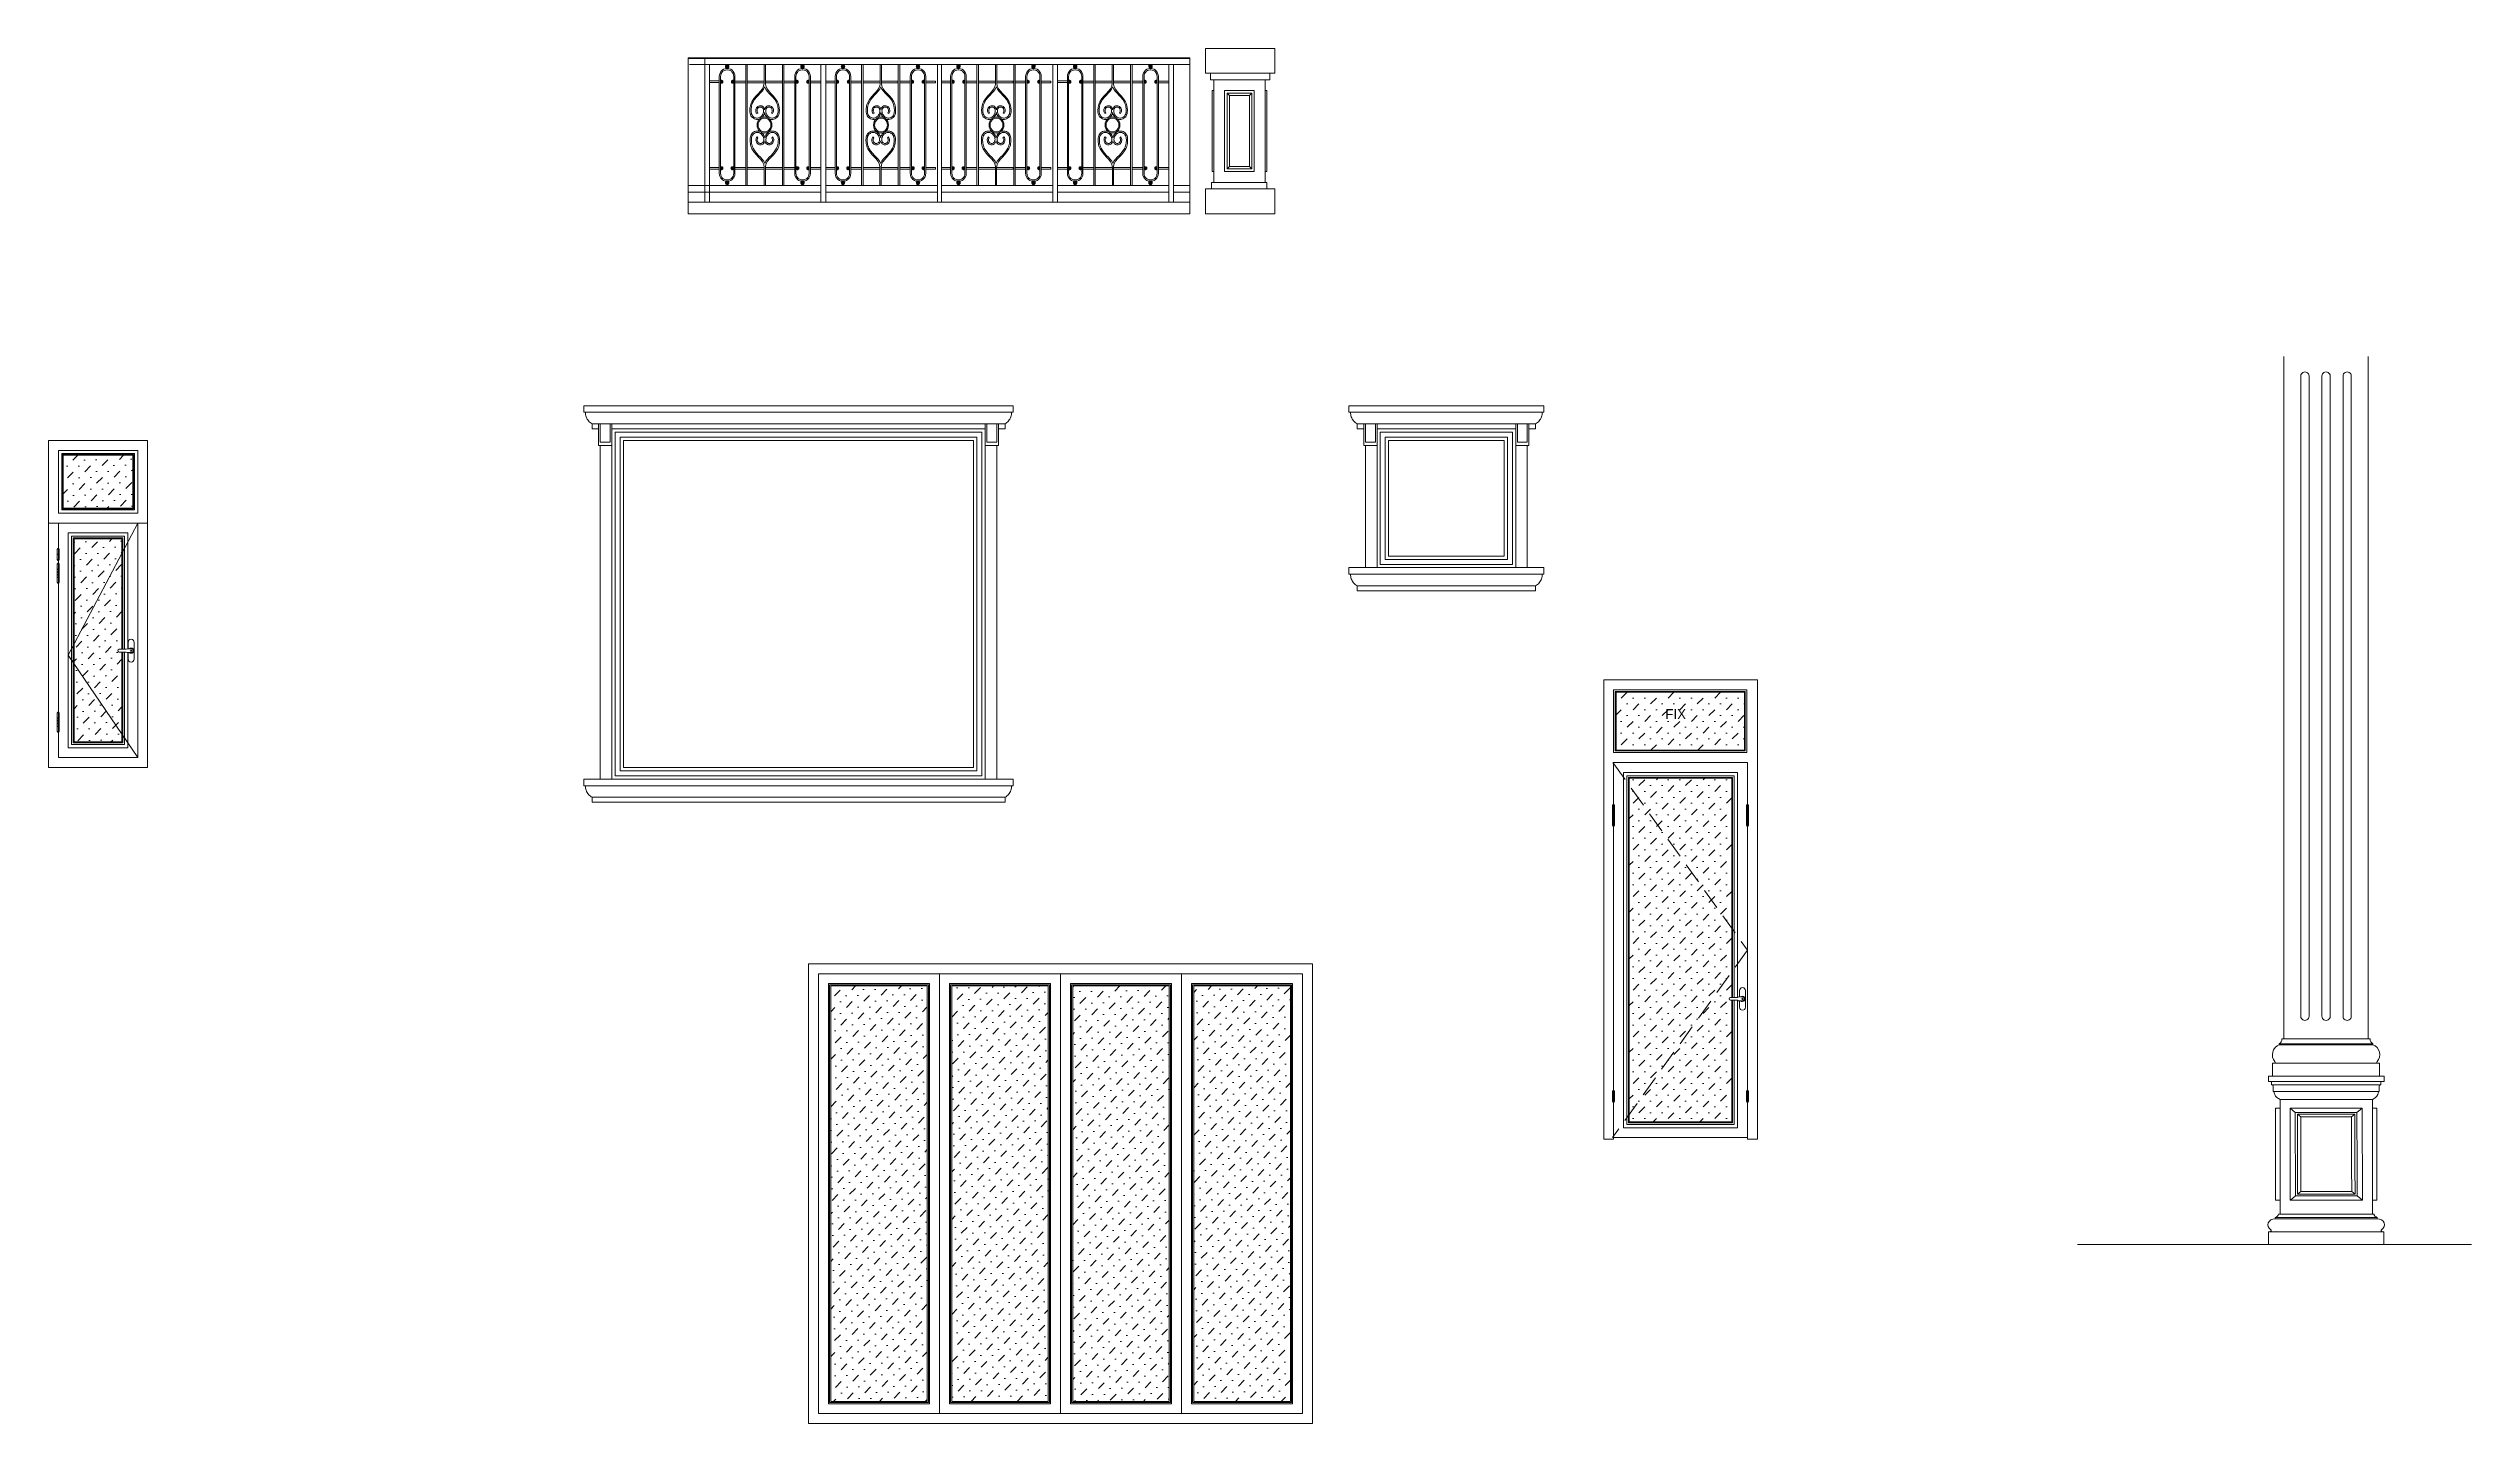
# Model space of a CAD drawing. Header units: millimetres. Extents: x 1832547 to 2001569, y -558009 to -417808.
# Drawn here: x 1851572 to 1866238, y -526540 to -518217 of the extents above; entities that cross this region are included whole.
import ezdxf

# ---------------------------------------------------------------- set-up
doc = ezdxf.new("R2010")
doc.units = ezdxf.units.MM
doc.header["$MEASUREMENT"] = 0
doc.linetypes.add('HIDDEN', pattern=[9.525, 6.35, -3.175])
doc.layers.get('0').update_dxf_attribs({"linetype": 'CONTINUOUS'})
for name, color, linetype, lineweight in [('AUDIT_I_120404221301-0', 7, 'CONTINUOUS', 15), ('CA . CỬA', 251, 'CONTINUOUS', 5), ('CA. HATCH', 250, 'CONTINUOUS', 9), ('CA.dim 08', 8, 'CONTINUOUS', 13), ('CA.khuat 75', 75, 'HIDDEN', 9), ('CA.manh 08', 8, 'CONTINUOUS', 9), ('CA.noi that 15', 15, 'CONTINUOUS', 9), ('CA.thay 145', 145, 'CONTINUOUS', 18), ('CA.vat lieu 08', 8, 'CONTINUOUS', 5), ('CA_manh 08', 8, 'CONTINUOUS', 9)]:
    doc.layers.add(name, color=color, linetype=linetype, lineweight=lineweight)
doc.styles.add('CA.JSC1', font='Vhavan.ttf', dxfattribs={"width": 0.8})

msp = doc.modelspace()

# ---------------------------------------------------------------- texts
at = {"layer": 'AUDIT_I_120404221301-0', "style": 'CA.JSC1'}
msp.add_text('fix', height=60, dxfattribs=at).set_placement((1861358.9, -522276))

# ---------------------------------------------------------------- blocks, each defined once
blk = doc.blocks.new('f34t43')
at = {"layer": 'CA.manh 08'}
for p, q in [((1919635, -524833), (1919635, -525292)), ((1919785, -524833), (1919635, -524833)), ((1919635, -524833), (1919650, -524848)), ((1919650, -524848), (1919650, -525277)), ((1919770, -524848), (1919650, -524848)), ((1919770, -524848), (1919785, -524833)), ((1919770, -525277), (1919770, -524848)), ((1919770, -525277), (1919770, -524848)), ((1919770, -524848), (1919770, -524848)), ((1919785, -525292), (1919785, -524833)), ((1919635, -525292), (1919650, -525277)), ((1919635, -525292), (1919785, -525292)), ((1919650, -525277), (1919770, -525277)), ((1919650, -525277), (1919650, -525277)), ((1919650, -525277), (1919770, -525277)), ((1919770, -525277), (1919770, -525277)), ((1919785, -525292), (1919770, -525277))]:
    blk.add_line(p, q, dxfattribs=at)
at = {"layer": 'CA.thay 145'}
for p, q in [((1919495, -524713), (1919495, -524563)), ((1919915, -524563), (1919495, -524563)), ((1919915, -524713), (1919915, -524563)), ((1919495, -524713), (1919525, -524713)), ((1919525, -524753), (1919525, -524713)), ((1919525, -524713), (1919885, -524713)), ((1919885, -524753), (1919885, -524713)), ((1919885, -524713), (1919915, -524713)), ((1919525, -524753), (1919555, -524753)), ((1919545, -524818), (1919555, -524818)), ((1919545, -525307), (1919545, -524818)), ((1919555, -524753), (1919865, -524753)), ((1919555, -524818), (1919555, -524753)), ((1919555, -525307), (1919555, -524818)), ((1919620, -524818), (1919620, -525307)), ((1919800, -524818), (1919620, -524818)), ((1919800, -525307), (1919800, -524818)), ((1919865, -524818), (1919865, -524753)), ((1919865, -524753), (1919885, -524753)), ((1919875, -524818), (1919865, -524818)), ((1919865, -525307), (1919865, -524818)), ((1919875, -524818), (1919875, -525307)), ((1919545, -525307), (1919555, -525307)), ((1919555, -525373), (1919555, -525307)), ((1919620, -525307), (1919800, -525307)), ((1919865, -525373), (1919865, -525307)), ((1919875, -525307), (1919865, -525307)), ((1919545, -525413), (1919495, -525413)), ((1919495, -525563), (1919495, -525413)), ((1919555, -525373), (1919545, -525373)), ((1919545, -525413), (1919545, -525373)), ((1919545, -525413), (1919880, -525413)), ((1919555, -525373), (1919865, -525373)), ((1919880, -525373), (1919865, -525373)), ((1919880, -525413), (1919880, -525373)), ((1919915, -525413), (1919880, -525413)), ((1919915, -525563), (1919915, -525413)), ((1919495, -525563), (1919915, -525563))]:
    blk.add_line(p, q, dxfattribs=at)
blk = doc.blocks.new('A$C20F25EA7')
blk.add_wipeout([(19, 10), (25, 7), (60, 7), (65, 5), (67, 0), (65, -5), (60, -7), (25, -7), (19, -10), (0, -10), (-7, -7), (-10, 0), (-7, 7), (0, 10)]).dxf.layer = 'CA.vat lieu 08'
at = {"layer": 'CA.vat lieu 08', "ltscale": 0.5}
for p, q in [((0, 10), (19, 10)), ((19, 10), (25, 7)), ((26, 7), (60, 7)), ((0, -10), (19, -10)), ((20, -10), (25, -7)), ((26, -7), (60, -7))]:
    blk.add_line(p, q, dxfattribs=at)
for points in [[(-15, 42), (-15, -42)], [(15, 10), (15, 42)], [(15, -42), (15, -10)]]:
    blk.add_lwpolyline(points, dxfattribs=at)
blk.add_circle((0, 0), 2.8, dxfattribs=at)
for centre, radius, start, end in [((0, 42), 15.4, 0, 180), ((0, 0), 13.3, 48.259, 311.741), ((0, 0), 9.92, 90, 270), ((26, 9), 1.92, 242.8073, 270), ((60, 0), 6.96, 270, 90), ((0, -42), 15.4, 180, 0), ((19, -8), 1.92, 270, 297.1927), ((26, -9), 1.92, 90, 117.1927)]:
    blk.add_arc(centre, radius, start, end, dxfattribs=at)
blk = doc.blocks.new('BANLE')
at = {"layer": 'CA.noi that 15'}
for p, q in [((0, 69), (12, 69)), ((0, 38), (0, 69)), ((0, 38), (12, 38)), ((0, 6), (0, 36)), ((12, 36), (0, 36)), ((12, 6), (0, 6)), ((4, 38), (8, 38)), ((4, 36), (4, 38)), ((8, 36), (4, 36)), ((8, 38), (8, 36)), ((12, 69), (12, 38)), ((12, 36), (12, 6))]:
    blk.add_line(p, q, dxfattribs=at)
for centre, start, end in [((6, 69), 0, 180), ((6, 6), 180, 0)]:
    blk.add_arc(centre, 6, start, end, dxfattribs=at)

# ---------------------------------------------------------------- hatches: boundary and pattern name
at = {"layer": 'CA. HATCH'}
h = msp.add_hatch(dxfattribs=at)
h.set_pattern_fill('MUDST', color=256, scale=200, angle=45, double=1)
h.set_pattern_definition([(45, (-107210.18, 2524.577), (35.355339, 106.0660172), [50, -50, 0, -50, 0, -50])])
h.paths.add_polyline_path([(1861060.7, -522464), (1861837.7, -522464), (1861837.7, -522114), (1861060.7, -522114)])
h.paths.add_polyline_path([(1861140.7, -524714), (1861760.7, -524714), (1861760.7, -522634), (1861140.7, -522634)])
at = {"layer": 'CA.dim 08'}
h = msp.add_hatch(dxfattribs=at)
h.set_pattern_fill('MUDST', color=256, scale=200, angle=46)
h.set_pattern_definition([(46, (-122740.48, 804.03), (33.498847, 106.6668986), [50, -50, 0, -50, 0, -50])])
h.paths.add_polyline_path([(1858504.5, -523891.3), (1859089, -523891.3), (1859089, -526405.6), (1858504.5, -526405.6)])
h.paths.add_polyline_path([(1858356.5, -523891.3), (1857772, -523891.3), (1857772, -526405.6), (1858356.5, -526405.6)])
h.paths.add_polyline_path([(1857039.5, -523891.3), (1857624, -523891.3), (1857624, -526405.6), (1857039.5, -526405.6)])
h.paths.add_polyline_path([(1856891.5, -523891.3), (1856307, -523891.3), (1856307, -526405.6), (1856891.5, -526405.6)])

# ---------------------------------------------------------------- linework, layer by layer
at = {"layer": 'CA . CỬA'}
msp.add_lwpolyline([(1860985.7, -524819), (1860985.7, -522039), (1861915.7, -522039), (1861915.7, -524819)], dxfattribs=at)
at = {"layer": 'CA.dim 08'}
for points in [[(1861055.7, -522469), (1861842.7, -522469), (1861842.7, -522109), (1861055.7, -522109)], [(1861060.7, -522464), (1861837.7, -522464), (1861837.7, -522114), (1861060.7, -522114)], [(1861135.7, -524719), (1861765.7, -524719), (1861765.7, -522629), (1861135.7, -522629)], [(1861140.7, -524714), (1861760.7, -524714), (1861760.7, -522634), (1861140.7, -522634)]]:
    msp.add_lwpolyline(points, close=True, dxfattribs=at)
msp.add_lwpolyline([(1861045.7, -522539), (1861853.8, -522539)], dxfattribs=at)
at = {"layer": 'CA.khuat 75', "ltscale": 200}
msp.add_lwpolyline([(1852112.3, -521089.5), (1851692.3, -521889.5), (1852112.3, -522509.5)], dxfattribs=at)
at = {"layer": 'CA.manh 08'}
for p, q in [((1865205.7, -520193), (1865204.9, -520199.5)), ((1865204.9, -524074.8), (1865204.9, -520199.5)), ((1865208.2, -520187), (1865205.7, -520193)), ((1865212.2, -520181.8), (1865208.2, -520187)), ((1865217.4, -520177.9), (1865212.2, -520181.8)), ((1865223.4, -520175.4), (1865217.4, -520177.9)), ((1865229.9, -520174.5), (1865223.4, -520175.4)), ((1865236.3, -520175.4), (1865229.9, -520174.5)), ((1865242.4, -520177.9), (1865236.3, -520175.4)), ((1865247.5, -520181.8), (1865242.4, -520177.9)), ((1865251.5, -520187), (1865247.5, -520181.8)), ((1865254, -520193), (1865251.5, -520187)), ((1865254.9, -520199.5), (1865254, -520193)), ((1865254.9, -524074.8), (1865254.9, -520199.5)), ((1865333.6, -520193), (1865332.8, -520199.5)), ((1865332.8, -524074.8), (1865332.8, -520199.5)), ((1865336.1, -520187), (1865333.6, -520193)), ((1865340.1, -520181.8), (1865336.1, -520187)), ((1865345.3, -520177.9), (1865340.1, -520181.8)), ((1865351.3, -520175.4), (1865345.3, -520177.9)), ((1865357.8, -520174.5), (1865351.3, -520175.4)), ((1865364.3, -520175.4), (1865357.8, -520174.5)), ((1865370.3, -520177.9), (1865364.3, -520175.4)), ((1865375.5, -520181.8), (1865370.3, -520177.9)), ((1865379.4, -520187), (1865375.5, -520181.8)), ((1865381.9, -520193), (1865379.4, -520187)), ((1865382.8, -520199.5), (1865381.9, -520193)), ((1865382.8, -524074.8), (1865382.8, -520199.5)), ((1865461.6, -520193), (1865460.7, -520199.5)), ((1865460.7, -524074.8), (1865460.7, -520199.5)), ((1865464.1, -520187), (1865461.6, -520193)), ((1865468, -520181.8), (1865464.1, -520187)), ((1865473.2, -520177.9), (1865468, -520181.8)), ((1865479.2, -520175.4), (1865473.2, -520177.9)), ((1865485.7, -520174.5), (1865479.2, -520175.4)), ((1865492.2, -520175.4), (1865485.7, -520174.5)), ((1865498.2, -520177.9), (1865492.2, -520175.4)), ((1865503.4, -520181.8), (1865498.2, -520177.9)), ((1865507.4, -520187), (1865503.4, -520181.8)), ((1865509.9, -520193), (1865507.4, -520187)), ((1865510.7, -520199.5), (1865509.9, -520193)), ((1865510.7, -524074.8), (1865510.7, -520199.5)), ((1865205.7, -524081.2), (1865204.9, -524074.8)), ((1865208.2, -524087.3), (1865205.7, -524081.2)), ((1865212.2, -524092.4), (1865208.2, -524087.3)), ((1865217.4, -524096.4), (1865212.2, -524092.4)), ((1865223.4, -524098.9), (1865217.4, -524096.4)), ((1865229.9, -524099.8), (1865223.4, -524098.9)), ((1865236.3, -524098.9), (1865229.9, -524099.8)), ((1865242.4, -524096.4), (1865236.3, -524098.9)), ((1865247.5, -524092.4), (1865242.4, -524096.4)), ((1865251.5, -524087.3), (1865247.5, -524092.4)), ((1865254, -524081.2), (1865251.5, -524087.3)), ((1865254.9, -524074.8), (1865254, -524081.2)), ((1865333.6, -524081.2), (1865332.8, -524074.8)), ((1865336.1, -524087.3), (1865333.6, -524081.2)), ((1865340.1, -524092.4), (1865336.1, -524087.3)), ((1865345.3, -524096.4), (1865340.1, -524092.4)), ((1865351.3, -524098.9), (1865345.3, -524096.4)), ((1865357.8, -524099.8), (1865351.3, -524098.9)), ((1865364.3, -524098.9), (1865357.8, -524099.8)), ((1865370.3, -524096.4), (1865364.3, -524098.9)), ((1865375.5, -524092.4), (1865370.3, -524096.4)), ((1865379.4, -524087.3), (1865375.5, -524092.4)), ((1865381.9, -524081.2), (1865379.4, -524087.3)), ((1865382.8, -524074.8), (1865381.9, -524081.2)), ((1865461.6, -524081.2), (1865460.7, -524074.8)), ((1865464.1, -524087.3), (1865461.6, -524081.2)), ((1865468, -524092.4), (1865464.1, -524087.3)), ((1865473.2, -524096.4), (1865468, -524092.4)), ((1865479.2, -524098.9), (1865473.2, -524096.4)), ((1865485.7, -524099.8), (1865479.2, -524098.9)), ((1865492.2, -524098.9), (1865485.7, -524099.8)), ((1865498.2, -524096.4), (1865492.2, -524098.9)), ((1865503.4, -524092.4), (1865498.2, -524096.4)), ((1865507.4, -524087.3), (1865503.4, -524092.4)), ((1865509.9, -524081.2), (1865507.4, -524087.3)), ((1865510.7, -524074.8), (1865509.9, -524081.2)), ((1865074.7, -524241.7), (1865640.9, -524241.7))]:
    msp.add_line(p, q, dxfattribs=at)
msp.add_lwpolyline([(1866238.4, -525456.7), (1863853.7, -525456.7)], dxfattribs=at)
at = {"layer": 'CA.noi that 15'}
for points in [[(1851652.3, -521009.5), (1852092.3, -521009.5), (1852092.3, -520669.5), (1851652.3, -520669.5)], [(1851712.3, -522429.5), (1852032.3, -522429.5), (1852032.3, -521169.5), (1851712.3, -521169.5)], [(1861125.7, -524729), (1861775.7, -524729), (1861775.7, -522619), (1861125.7, -522619)]]:
    msp.add_lwpolyline(points, close=True, dxfattribs=at)
at = {"layer": 'CA.thay 145'}
for p, q in [((1865101.9, -520080.8), (1865101.9, -524211.7)), ((1865613.6, -520080.8), (1865613.6, -524211.7)), ((1854812.3, -520379.5), (1854812.3, -520419.5)), ((1854812.3, -520379.5), (1857412.1, -520379.5)), ((1854812.3, -520419.5), (1854822.3, -520419.5)), ((1854822.3, -520419.5), (1854822.5, -520426.5)), ((1857402.1, -520419.5), (1854822.3, -520419.5)), ((1854822.5, -520426.5), (1854823.3, -520433.5)), ((1854823.3, -520433.5), (1854824.7, -520440.4)), ((1854824.7, -520440.4), (1854826.8, -520447.2)), ((1854826.8, -520447.2), (1854829.4, -520453.7)), ((1854829.4, -520453.7), (1854832.6, -520460)), ((1854832.6, -520460), (1854836.4, -520465.9)), ((1854836.4, -520465.9), (1854840.7, -520471.5)), ((1854840.7, -520471.5), (1854845.5, -520476.7)), ((1854845.5, -520476.7), (1854850.7, -520481.5)), ((1854850.7, -520481.5), (1854856.3, -520485.7)), ((1854856.3, -520485.7), (1854862.3, -520489.5)), ((1854862.3, -520489.5), (1854902.3, -520489.5)), ((1854862.3, -520489.5), (1854862.3, -520519.5)), ((1854902.3, -520519.5), (1854902.3, -520489.5)), ((1854902.3, -520489.5), (1854912.3, -520489.5)), ((1854912.3, -520489.5), (1854972.3, -520489.5)), ((1854972.3, -520489.5), (1854982.3, -520489.5)), ((1854982.3, -520489.5), (1857242.1, -520489.5)), ((1854982.3, -520489.5), (1854982.3, -520519.5)), ((1857242.1, -520489.5), (1857252.1, -520489.5)), ((1857242.1, -520489.5), (1857242.1, -520519.5)), ((1857252.1, -520489.5), (1857312.1, -520489.5)), ((1857312.1, -520489.5), (1857322.1, -520489.5)), ((1857322.1, -520489.5), (1857362.1, -520489.5)), ((1857322.1, -520519.5), (1857322.1, -520489.5)), ((1857368.1, -520485.7), (1857362.1, -520489.5)), ((1857362.1, -520489.5), (1857362.1, -520519.5)), ((1857373.7, -520481.5), (1857368.1, -520485.7)), ((1857378.9, -520476.7), (1857373.7, -520481.5)), ((1857383.7, -520471.5), (1857378.9, -520476.7)), ((1857388, -520465.9), (1857383.7, -520471.5)), ((1857391.7, -520460), (1857388, -520465.9)), ((1857395, -520453.7), (1857391.7, -520460)), ((1857397.6, -520447.2), (1857395, -520453.7)), ((1857399.7, -520440.4), (1857397.6, -520447.2)), ((1857401.1, -520433.5), (1857399.7, -520440.4)), ((1857401.9, -520426.5), (1857401.1, -520433.5)), ((1857402.1, -520419.5), (1857401.9, -520426.5)), ((1857402.1, -520419.5), (1857412.1, -520419.5)), ((1857412.1, -520379.5), (1857412.1, -520419.5)), ((1859443.6, -520379.5), (1859443.6, -520419.5)), ((1859443.6, -520379.5), (1860623.4, -520379.5)), ((1859443.6, -520419.5), (1859453.6, -520419.5)), ((1859453.6, -520419.5), (1859453.8, -520426.5)), ((1860613.4, -520419.5), (1859453.6, -520419.5)), ((1859453.8, -520426.5), (1859454.6, -520433.5)), ((1859454.6, -520433.5), (1859456, -520440.4)), ((1859456, -520440.4), (1859458.1, -520447.2)), ((1859458.1, -520447.2), (1859460.7, -520453.7)), ((1859460.7, -520453.7), (1859464, -520460)), ((1859464, -520460), (1859467.7, -520465.9)), ((1859467.7, -520465.9), (1859472, -520471.5)), ((1859472, -520471.5), (1859476.8, -520476.7)), ((1859476.8, -520476.7), (1859482, -520481.5)), ((1859482, -520481.5), (1859487.6, -520485.7)), ((1859487.6, -520485.7), (1859493.6, -520489.5)), ((1859493.6, -520489.5), (1859533.6, -520489.5)), ((1859493.6, -520489.5), (1859493.6, -520519.5)), ((1859533.6, -520519.5), (1859533.6, -520489.5)), ((1859533.6, -520489.5), (1859543.6, -520489.5)), ((1859543.6, -520489.5), (1859603.6, -520489.5)), ((1859603.6, -520489.5), (1859613.6, -520489.5)), ((1859613.6, -520489.5), (1860453.4, -520489.5)), ((1859613.6, -520489.5), (1859613.6, -520519.5)), ((1860453.4, -520489.5), (1860463.4, -520489.5)), ((1860453.4, -520489.5), (1860453.4, -520519.5)), ((1860463.4, -520489.5), (1860523.4, -520489.5)), ((1860523.4, -520489.5), (1860533.4, -520489.5)), ((1860533.4, -520489.5), (1860573.4, -520489.5)), ((1860533.4, -520519.5), (1860533.4, -520489.5)), ((1860579.4, -520485.7), (1860573.4, -520489.5)), ((1860573.4, -520489.5), (1860573.4, -520519.5)), ((1860585, -520481.5), (1860579.4, -520485.7)), ((1860590.2, -520476.7), (1860585, -520481.5)), ((1860595, -520471.5), (1860590.2, -520476.7)), ((1860599.3, -520465.9), (1860595, -520471.5)), ((1860603.1, -520460), (1860599.3, -520465.9)), ((1860606.3, -520453.7), (1860603.1, -520460)), ((1860608.9, -520447.2), (1860606.3, -520453.7)), ((1860611, -520440.4), (1860608.9, -520447.2)), ((1860612.4, -520433.5), (1860611, -520440.4)), ((1860613.2, -520426.5), (1860612.4, -520433.5)), ((1860613.4, -520419.5), (1860613.2, -520426.5)), ((1860613.4, -520419.5), (1860623.4, -520419.5)), ((1860623.4, -520379.5), (1860623.4, -520419.5)), ((1854862.3, -520519.5), (1854902.3, -520519.5)), ((1854902.3, -520619.5), (1854902.3, -520519.5)), ((1854912.3, -520619.5), (1854902.3, -520619.5)), ((1854912.3, -520619.5), (1854912.3, -522639.5)), ((1854982.3, -520619.5), (1854912.3, -520619.5)), ((1857242.1, -520519.5), (1854982.3, -520519.5)), ((1854982.3, -520519.5), (1854982.3, -520619.5)), ((1854982.3, -520619.5), (1854982.3, -522639.5)), ((1855052.3, -522569.5), (1855052.3, -520589.5)), ((1855052.3, -520589.5), (1857172.1, -520589.5)), ((1857172.1, -520589.5), (1857172.1, -522569.5)), ((1857242.1, -520519.5), (1857242.1, -520619.5)), ((1857242.1, -520619.5), (1857312.1, -520619.5)), ((1857242.1, -520619.5), (1857242.1, -522639.5)), ((1857312.1, -520619.5), (1857322.1, -520619.5)), ((1857312.1, -520619.5), (1857312.1, -522639.5)), ((1857322.1, -520619.5), (1857322.1, -520519.5)), ((1857362.1, -520519.5), (1857322.1, -520519.5)), ((1859493.6, -520519.5), (1859533.6, -520519.5)), ((1859533.6, -520619.5), (1859533.6, -520519.5)), ((1859543.6, -520619.5), (1859533.6, -520619.5)), ((1859543.6, -520619.5), (1859543.6, -521359.5)), ((1859613.6, -520619.5), (1859543.6, -520619.5)), ((1860453.4, -520519.5), (1859613.6, -520519.5)), ((1859613.6, -520519.5), (1859613.6, -520619.5)), ((1859613.6, -520619.5), (1859613.6, -521359.5)), ((1859683.6, -521289.5), (1859683.6, -520589.5)), ((1859683.6, -520589.5), (1860383.4, -520589.5)), ((1860383.4, -520589.5), (1860383.4, -521289.5)), ((1860453.4, -520519.5), (1860453.4, -520619.5)), ((1860453.4, -520619.5), (1860523.4, -520619.5)), ((1860453.4, -520619.5), (1860453.4, -521359.5)), ((1860523.4, -520619.5), (1860533.4, -520619.5)), ((1860523.4, -520619.5), (1860523.4, -521359.5)), ((1860533.4, -520619.5), (1860533.4, -520519.5)), ((1860573.4, -520519.5), (1860533.4, -520519.5)), ((1859543.6, -521359.5), (1859443.6, -521359.5)), ((1859443.6, -521359.5), (1859443.6, -521399.5)), ((1859543.6, -521359.5), (1859613.6, -521359.5)), ((1860453.4, -521359.5), (1859613.6, -521359.5)), ((1860383.4, -521289.5), (1859683.6, -521289.5)), ((1860453.4, -521359.5), (1860523.4, -521359.5)), ((1860523.4, -521359.5), (1860623.4, -521359.5)), ((1860623.4, -521359.5), (1860623.4, -521399.5)), ((1859443.6, -521399.5), (1859453.6, -521399.5)), ((1859453.6, -521399.5), (1859453.8, -521406.5)), ((1860613.4, -521399.5), (1859453.6, -521399.5)), ((1859453.8, -521406.5), (1859454.6, -521413.5)), ((1859454.6, -521413.5), (1859456, -521420.4)), ((1859456, -521420.4), (1859458.1, -521427.2)), ((1859458.1, -521427.2), (1859460.7, -521433.7)), ((1859460.7, -521433.7), (1859464, -521440)), ((1859464, -521440), (1859467.7, -521445.9)), ((1859467.7, -521445.9), (1859472, -521451.5)), ((1859472, -521451.5), (1859476.8, -521456.7)), ((1859476.8, -521456.7), (1859482, -521461.5)), ((1859482, -521461.5), (1859487.6, -521465.7)), ((1859487.6, -521465.7), (1859493.6, -521469.5)), ((1859493.6, -521469.5), (1859493.6, -521499.5)), ((1859493.6, -521469.5), (1860573.4, -521469.5)), ((1859493.6, -521499.5), (1860573.4, -521499.5)), ((1860579.4, -521465.7), (1860573.4, -521469.5)), ((1860573.4, -521469.5), (1860573.4, -521499.5)), ((1860585, -521461.5), (1860579.4, -521465.7)), ((1860590.2, -521456.7), (1860585, -521461.5)), ((1860595, -521451.5), (1860590.2, -521456.7)), ((1860599.3, -521445.9), (1860595, -521451.5)), ((1860603.1, -521440), (1860599.3, -521445.9)), ((1860606.3, -521433.7), (1860603.1, -521440)), ((1860608.9, -521427.2), (1860606.3, -521433.7)), ((1860611, -521420.4), (1860608.9, -521427.2)), ((1860612.4, -521413.5), (1860611, -521420.4)), ((1860613.2, -521406.5), (1860612.4, -521413.5)), ((1860613.4, -521399.5), (1860613.2, -521406.5)), ((1860613.4, -521399.5), (1860623.4, -521399.5)), ((1854912.3, -522639.5), (1854812.3, -522639.5)), ((1854812.3, -522639.5), (1854812.3, -522679.5)), ((1854812.3, -522679.5), (1854822.3, -522679.5)), ((1854822.3, -522679.5), (1854822.5, -522686.5)), ((1857402.1, -522679.5), (1854822.3, -522679.5)), ((1854822.5, -522686.5), (1854823.3, -522693.5)), ((1854823.3, -522693.5), (1854824.7, -522700.4)), ((1854912.3, -522639.5), (1854982.3, -522639.5)), ((1857242.1, -522639.5), (1854982.3, -522639.5)), ((1857172.1, -522569.5), (1855052.3, -522569.5)), ((1857242.1, -522639.5), (1857312.1, -522639.5)), ((1857312.1, -522639.5), (1857412.1, -522639.5)), ((1857401.1, -522693.5), (1857399.7, -522700.4)), ((1857401.9, -522686.5), (1857401.1, -522693.5)), ((1857402.1, -522679.5), (1857401.9, -522686.5)), ((1857402.1, -522679.5), (1857412.1, -522679.5)), ((1857412.1, -522639.5), (1857412.1, -522679.5)), ((1854824.7, -522700.4), (1854826.8, -522707.2)), ((1854826.8, -522707.2), (1854829.4, -522713.7)), ((1854829.4, -522713.7), (1854832.6, -522720)), ((1854832.6, -522720), (1854836.4, -522725.9)), ((1854836.4, -522725.9), (1854840.7, -522731.5)), ((1854840.7, -522731.5), (1854845.5, -522736.7)), ((1854845.5, -522736.7), (1854850.7, -522741.5)), ((1854850.7, -522741.5), (1854856.3, -522745.7)), ((1854856.3, -522745.7), (1854862.3, -522749.5)), ((1854862.3, -522749.5), (1854862.3, -522779.5)), ((1854862.3, -522749.5), (1857362.1, -522749.5)), ((1854862.3, -522779.5), (1857362.1, -522779.5)), ((1857368.1, -522745.7), (1857362.1, -522749.5)), ((1857362.1, -522749.5), (1857362.1, -522779.5)), ((1857373.7, -522741.5), (1857368.1, -522745.7)), ((1857378.9, -522736.7), (1857373.7, -522741.5)), ((1857383.7, -522731.5), (1857378.9, -522736.7)), ((1857388, -522725.9), (1857383.7, -522731.5)), ((1857391.7, -522720), (1857388, -522725.9)), ((1857395, -522713.7), (1857391.7, -522720)), ((1857397.6, -522707.2), (1857395, -522713.7)), ((1857399.7, -522700.4), (1857397.6, -522707.2)), ((1865034.9, -524291.4), (1865032.9, -524306.8)), ((1865032.9, -524306.8), (1865034.6, -524322.1)), ((1865040.5, -524277), (1865034.9, -524291.4)), ((1865049.4, -524264.4), (1865040.5, -524277)), ((1865061, -524254.2), (1865049.4, -524264.4)), ((1865074.7, -524247.1), (1865061, -524254.2)), ((1865081.6, -524236.1), (1865074.7, -524241.7)), ((1865074.7, -524241.7), (1865074.7, -524247.1)), ((1865074.7, -524247.1), (1865640.9, -524247.1)), ((1865086.9, -524228.9), (1865081.6, -524236.1)), ((1865090.1, -524220.6), (1865086.9, -524228.9)), ((1865091.1, -524211.7), (1865090.1, -524220.6)), ((1865101.9, -524211.7), (1865091.1, -524211.7)), ((1865101.9, -524211.7), (1865613.6, -524211.7)), ((1865624.5, -524211.7), (1865613.6, -524211.7)), ((1865624.5, -524211.7), (1865625.5, -524220.6)), ((1865625.5, -524220.6), (1865628.7, -524228.9)), ((1865628.7, -524228.9), (1865633.9, -524236.1)), ((1865633.9, -524236.1), (1865640.9, -524241.7)), ((1865640.9, -524241.7), (1865640.9, -524247.1)), ((1865640.9, -524247.1), (1865654.6, -524254.2)), ((1865654.6, -524254.2), (1865666.2, -524264.4)), ((1865666.2, -524264.4), (1865675.1, -524277)), ((1865675.1, -524277), (1865680.7, -524291.4)), ((1865680.7, -524291.4), (1865682.7, -524306.8)), ((1865682.7, -524306.8), (1865681, -524322.1)), ((1865008.7, -524469.6), (1865008.7, -524436.7)), ((1865033.9, -524436.7), (1865008.7, -524436.7)), ((1865033.9, -524358.7), (1865033.9, -524436.7)), ((1865044.8, -524358.7), (1865033.9, -524358.7)), ((1865681.7, -524436.7), (1865033.9, -524436.7)), ((1865034.6, -524322.1), (1865040, -524336.6)), ((1865040, -524336.6), (1865048.6, -524349.4)), ((1865047.8, -524357.8), (1865044.8, -524358.7)), ((1865078.2, -524358.7), (1865044.8, -524358.7)), ((1865049.8, -524355.3), (1865047.8, -524357.8)), ((1865048.6, -524349.4), (1865050.1, -524352.2)), ((1865050.1, -524352.2), (1865049.8, -524355.3)), ((1865078.2, -524358.7), (1865078.4, -524357.8)), ((1865101.9, -524358.7), (1865078.2, -524358.7)), ((1865101.9, -524358.7), (1865101.9, -524357.8)), ((1865101.9, -524358.7), (1865613.6, -524358.7)), ((1865613.6, -524358.7), (1865613.6, -524357.8)), ((1865637.3, -524358.7), (1865613.6, -524358.7)), ((1865637.3, -524358.7), (1865637.2, -524357.8)), ((1865670.8, -524358.7), (1865637.3, -524358.7)), ((1865666.9, -524349.4), (1865665.5, -524352.2)), ((1865665.5, -524352.2), (1865665.8, -524355.3)), ((1865665.8, -524355.3), (1865667.8, -524357.8)), ((1865675.6, -524336.6), (1865666.9, -524349.4)), ((1865667.8, -524357.8), (1865670.8, -524358.7)), ((1865681.7, -524358.7), (1865670.8, -524358.7)), ((1865681, -524322.1), (1865675.6, -524336.6)), ((1865681.7, -524358.7), (1865681.7, -524436.7)), ((1865708.9, -524436.7), (1865681.7, -524436.7)), ((1865708.9, -524469.6), (1865708.9, -524436.7)), ((1865008.7, -524469.6), (1865028.5, -524469.6)), ((1865028.5, -524490.2), (1865028.5, -524469.6)), ((1865028.5, -524469.6), (1865689.1, -524469.6)), ((1865032.3, -524490.8), (1865028.5, -524490.2)), ((1865028.5, -524490.2), (1865060.9, -524490.2)), ((1865035.5, -524492.6), (1865032.3, -524490.8)), ((1865037.7, -524495.2), (1865035.5, -524492.6)), ((1865038.4, -524498.4), (1865037.7, -524495.2)), ((1865038.4, -524529.2), (1865038.4, -524498.4)), ((1865038.4, -524529.2), (1865043.4, -524529.2)), ((1865044.3, -524539.3), (1865043.4, -524529.2)), ((1865047.5, -524549.1), (1865044.3, -524539.3)), ((1865052.8, -524558.2), (1865047.5, -524549.1)), ((1865060, -524566.3), (1865052.8, -524558.2)), ((1865069, -524573.2), (1865060, -524566.3)), ((1865079.3, -524578.6), (1865069, -524573.2)), ((1865079.2, -524630.4), (1865079.3, -524578.6)), ((1865079.3, -524578.6), (1865638.4, -524578.6)), ((1865608.7, -524490.2), (1865608.7, -524490.8)), ((1865608.7, -524490.2), (1865623.6, -524490.2)), ((1865623.6, -524490.2), (1865623.6, -524490.8)), ((1865623.6, -524490.2), (1865656.8, -524490.2)), ((1865638.4, -524578.6), (1865648.7, -524573.2)), ((1865638.5, -524630.4), (1865638.4, -524578.6)), ((1865648.7, -524573.2), (1865657.7, -524566.3)), ((1865656.8, -524490.2), (1865656.5, -524490.8)), ((1865656.8, -524490.2), (1865689.1, -524490.2)), ((1865657.7, -524566.3), (1865664.9, -524558.2)), ((1865664.9, -524558.2), (1865670.2, -524549.1)), ((1865670.2, -524549.1), (1865673.4, -524539.3)), ((1865673.4, -524539.3), (1865674.3, -524529.2)), ((1865674.3, -524529.2), (1865679.2, -524529.2)), ((1865679.2, -524498.4), (1865680, -524495.2)), ((1865679.2, -524529.2), (1865679.2, -524498.4)), ((1865680, -524495.2), (1865682.1, -524492.6)), ((1865682.1, -524492.6), (1865685.3, -524490.8)), ((1865685.3, -524490.8), (1865689.1, -524490.2)), ((1865689.1, -524469.6), (1865708.9, -524469.6)), ((1865689.1, -524490.2), (1865689.1, -524469.6)), ((1865051.7, -524630.6), (1865051.8, -524630.5)), ((1865051.7, -524630.7), (1865051.7, -524630.6)), ((1865051.7, -524645.3), (1865051.7, -524630.7)), ((1865051.7, -524645.4), (1865051.7, -524645.3)), ((1865051.8, -524645.4), (1865051.7, -524645.4)), ((1865051.8, -524630.4), (1865051.9, -524630.3)), ((1865051.8, -524630.5), (1865051.8, -524630.4)), ((1865051.8, -524645.5), (1865051.8, -524645.4)), ((1865051.8, -524645.6), (1865051.8, -524645.5)), ((1865051.9, -524645.7), (1865051.8, -524645.6)), ((1865051.8, -524645.6), (1865051.8, -525172.3)), ((1865051.9, -524630.2), (1865052, -524630.1)), ((1865051.9, -524630.3), (1865051.9, -524630.2)), ((1865051.9, -524645.8), (1865051.9, -524645.7)), ((1865052, -524645.8), (1865051.9, -524645.8)), ((1865052, -524630.1), (1865052.1, -524630.1)), ((1865052.1, -524645.9), (1865052, -524645.8)), ((1865052.1, -524630.1), (1865052.2, -524630)), ((1865052.2, -524646), (1865052.1, -524645.9)), ((1865052.1, -524645.9), (1865052.1, -524645.9)), ((1865052.2, -524630), (1865052.4, -524629.9)), ((1865052.3, -524646), (1865052.2, -524646)), ((1865052.4, -524646), (1865052.3, -524646)), ((1865052.4, -524629.9), (1865052.5, -524629.9)), ((1865052.5, -524629.9), (1865052.6, -524629.9)), ((1865052.6, -524629.9), (1865052.7, -524629.9)), ((1865052.7, -524629.9), (1865078.3, -524629.9)), ((1865078.3, -524629.9), (1865078.4, -524629.9)), ((1865078.4, -524683.4), (1865078.3, -524683.4)), ((1865078.4, -524629.9), (1865078.5, -524629.9)), ((1865078.5, -524683.4), (1865078.4, -524683.4)), ((1865078.5, -524629.9), (1865078.7, -524629.9)), ((1865078.7, -524683.4), (1865078.5, -524683.4)), ((1865078.7, -524629.9), (1865078.8, -524630)), ((1865078.8, -524683.3), (1865078.7, -524683.4)), ((1865078.8, -524630), (1865078.9, -524630.1)), ((1865078.9, -524683.3), (1865078.8, -524683.3)), ((1865078.9, -524630.1), (1865079, -524630.1)), ((1865079, -524683.2), (1865078.9, -524683.3)), ((1865079, -524630.1), (1865079.1, -524630.2)), ((1865079.1, -524683.1), (1865079, -524683.2)), ((1865079.1, -524630.2), (1865079.1, -524630.3)), ((1865079.1, -524630.3), (1865079.2, -524630.4)), ((1865079.1, -524683), (1865079.1, -524683.1)), ((1865079.2, -524630.4), (1865079.2, -524630.5)), ((1865079.2, -524630.5), (1865079.3, -524630.6)), ((1865079.3, -524682.7), (1865079.2, -524682.8)), ((1865079.2, -524682.8), (1865079.2, -524682.9)), ((1865079.2, -524682.9), (1865079.2, -525134.9)), ((1865079.3, -524630.6), (1865079.3, -524630.7)), ((1865079.3, -524630.7), (1865079.3, -524682.6)), ((1865079.3, -524682.6), (1865079.3, -524682.7)), ((1865576.6, -524629.9), (1865140.1, -524629.9)), ((1865140.1, -524629.9), (1865141.3, -525187.9)), ((1865140.1, -524629.9), (1865141.1, -524630.7)), ((1865141.1, -524630.7), (1865171.8, -524656.2)), ((1865545, -524656.2), (1865171.8, -524656.2)), ((1865171.8, -524656.2), (1865172.9, -525161.6)), ((1865545, -524656.2), (1865575.6, -524630.7)), ((1865545.5, -524987.6), (1865545, -524656.2)), ((1865575.6, -524630.7), (1865576.6, -524629.9)), ((1865577.8, -525187.9), (1865576.6, -524629.9)), ((1865638.5, -524630.4), (1865638.4, -524630.5)), ((1865638.4, -524630.5), (1865638.4, -524630.6)), ((1865638.4, -524630.6), (1865638.4, -524630.7)), ((1865638.4, -524682.6), (1865638.4, -524630.7)), ((1865638.4, -524682.6), (1865638.4, -524682.7)), ((1865638.4, -524682.7), (1865638.4, -524682.8)), ((1865638.4, -524682.8), (1865638.5, -524682.9)), ((1865638.6, -524630.2), (1865638.5, -524630.3)), ((1865638.5, -524630.3), (1865638.5, -524630.4)), ((1865638.5, -524682.9), (1865638.5, -524683)), ((1865638.5, -524682.9), (1865638.5, -525134.9)), ((1865638.5, -524683), (1865638.6, -524683.1)), ((1865638.7, -524630.1), (1865638.6, -524630.2)), ((1865638.6, -524683.1), (1865638.7, -524683.2)), ((1865638.8, -524630.1), (1865638.7, -524630.1)), ((1865638.7, -524683.2), (1865638.8, -524683.3)), ((1865638.9, -524630), (1865638.8, -524630.1)), ((1865638.8, -524683.3), (1865638.9, -524683.3)), ((1865639, -524629.9), (1865638.9, -524630)), ((1865638.9, -524683.3), (1865639, -524683.4)), ((1865639.1, -524629.9), (1865639, -524629.9)), ((1865639, -524683.4), (1865639.1, -524683.4)), ((1865639.3, -524629.9), (1865639.1, -524629.9)), ((1865639.1, -524683.4), (1865639.3, -524683.4)), ((1865639.4, -524629.9), (1865639.3, -524629.9)), ((1865664.9, -524629.9), (1865639.4, -524629.9)), ((1865665.1, -524629.9), (1865664.9, -524629.9)), ((1865664.9, -524646.2), (1865665.2, -524646.1)), ((1865665.2, -524629.9), (1865665.1, -524629.9)), ((1865665.3, -524629.9), (1865665.2, -524629.9)), ((1865665.4, -524630), (1865665.3, -524629.9)), ((1865665.5, -524630.1), (1865665.4, -524630)), ((1865665.6, -524630.1), (1865665.5, -524630.1)), ((1865665.7, -524630.2), (1865665.6, -524630.1)), ((1865665.8, -524630.3), (1865665.7, -524630.2)), ((1865665.9, -524630.4), (1865665.8, -524630.3)), ((1865665.9, -524630.5), (1865665.9, -524630.4)), ((1865665.9, -524630.6), (1865665.9, -524630.5)), ((1865665.9, -524630.7), (1865665.9, -524630.6)), ((1865665.9, -524630.7), (1865665.9, -525187.1)), ((1865546, -525161.6), (1865545.5, -524987.6)), ((1865051.8, -525172.4), (1865051.7, -525172.4)), ((1865051.7, -525172.4), (1865051.7, -525172.5)), ((1865051.7, -525187.1), (1865051.7, -525172.5)), ((1865051.7, -525187.1), (1865051.7, -525187.2)), ((1865051.7, -525187.2), (1865051.8, -525187.3)), ((1865051.8, -525172.3), (1865051.8, -525172.4)), ((1865051.8, -525187.3), (1865051.8, -525187.4)), ((1865051.8, -525187.4), (1865051.9, -525187.5)), ((1865051.9, -525187.5), (1865051.9, -525187.6)), ((1865051.9, -525187.6), (1865052, -525187.7)), ((1865052, -525187.7), (1865052.1, -525187.8)), ((1865052.1, -525187.8), (1865052.2, -525187.8)), ((1865052.2, -525187.8), (1865052.4, -525187.9)), ((1865052.4, -525171.8), (1865052.7, -525171.6)), ((1865052.4, -525187.9), (1865052.5, -525187.9)), ((1865052.5, -525187.9), (1865052.6, -525187.9)), ((1865052.6, -525187.9), (1865052.7, -525187.9)), ((1865052.7, -525187.9), (1865078.3, -525187.9)), ((1865078.4, -525134.4), (1865078.3, -525134.4)), ((1865078.3, -525187.9), (1865078.4, -525187.9)), ((1865078.5, -525134.4), (1865078.4, -525134.4)), ((1865078.4, -525187.9), (1865078.5, -525187.9)), ((1865078.7, -525134.4), (1865078.5, -525134.4)), ((1865078.5, -525187.9), (1865078.7, -525187.9)), ((1865078.8, -525134.5), (1865078.7, -525134.4)), ((1865078.7, -525187.9), (1865078.8, -525187.8)), ((1865078.9, -525134.5), (1865078.8, -525134.5)), ((1865078.8, -525187.8), (1865078.9, -525187.8)), ((1865079, -525134.6), (1865078.9, -525134.5)), ((1865078.9, -525187.8), (1865079, -525187.7)), ((1865079.1, -525134.7), (1865079, -525134.6)), ((1865079, -525187.7), (1865079.1, -525187.6)), ((1865079.1, -525134.8), (1865079.1, -525134.7)), ((1865079.1, -525187.5), (1865079.2, -525187.4)), ((1865079.1, -525187.6), (1865079.1, -525187.5)), ((1865079.2, -525135), (1865079.2, -525134.9)), ((1865079.3, -525135.1), (1865079.2, -525135)), ((1865079.2, -525187.3), (1865079.3, -525187.2)), ((1865079.2, -525187.4), (1865079.2, -525187.3)), ((1865079.3, -525271.6), (1865079.2, -525187.4)), ((1865079.3, -525135.2), (1865079.3, -525135.1)), ((1865079.3, -525135.2), (1865079.3, -525187.1)), ((1865079.3, -525187.2), (1865079.3, -525187.1)), ((1865141.3, -525187.9), (1865142.3, -525187.1)), ((1865141.3, -525187.9), (1865577.8, -525187.9)), ((1865142.3, -525187.1), (1865172.9, -525161.6)), ((1865172.9, -525161.6), (1865357.9, -525161.6)), ((1865358.9, -525161.6), (1865546, -525161.6)), ((1865577.8, -525187.9), (1865546, -525161.6)), ((1865577.8, -525187.9), (1865576.8, -525187.1)), ((1865638.4, -525135), (1865638.5, -525134.9)), ((1865638.4, -525135.1), (1865638.4, -525135)), ((1865638.4, -525135.2), (1865638.4, -525135.1)), ((1865638.4, -525187.1), (1865638.4, -525135.2)), ((1865638.4, -525187.2), (1865638.4, -525187.1)), ((1865638.4, -525187.3), (1865638.4, -525187.2)), ((1865638.5, -525187.4), (1865638.4, -525187.3)), ((1865638.4, -525271.6), (1865638.5, -525187.4)), ((1865638.5, -525134.8), (1865638.6, -525134.7)), ((1865638.5, -525134.9), (1865638.5, -525134.8)), ((1865638.5, -525187.5), (1865638.5, -525187.4)), ((1865638.6, -525187.6), (1865638.5, -525187.5)), ((1865638.6, -525134.7), (1865638.7, -525134.6)), ((1865638.7, -525187.7), (1865638.6, -525187.6)), ((1865638.7, -525134.6), (1865638.8, -525134.5)), ((1865638.8, -525187.8), (1865638.7, -525187.7)), ((1865638.8, -525134.5), (1865638.9, -525134.5)), ((1865638.9, -525187.8), (1865638.8, -525187.8)), ((1865638.9, -525134.5), (1865639, -525134.4)), ((1865639, -525187.9), (1865638.9, -525187.8)), ((1865639, -525134.4), (1865639.1, -525134.4)), ((1865639.1, -525187.9), (1865639, -525187.9)), ((1865639.1, -525134.4), (1865639.3, -525134.4)), ((1865639.3, -525187.9), (1865639.1, -525187.9)), ((1865639.4, -525187.9), (1865639.3, -525187.9)), ((1865664.9, -525187.9), (1865639.4, -525187.9)), ((1865664.9, -525171.6), (1865665.2, -525171.7)), ((1865665.1, -525187.9), (1865664.9, -525187.9)), ((1865665.2, -525187.9), (1865665.1, -525187.9)), ((1865665.3, -525187.9), (1865665.2, -525187.9)), ((1865665.4, -525187.8), (1865665.3, -525187.9)), ((1865665.5, -525187.8), (1865665.4, -525187.8)), ((1865665.6, -525187.7), (1865665.5, -525187.8)), ((1865665.7, -525187.6), (1865665.6, -525187.7)), ((1865665.8, -525187.5), (1865665.7, -525187.6)), ((1865665.9, -525187.4), (1865665.8, -525187.5)), ((1865665.9, -525187.1), (1865665.9, -525187.2)), ((1865665.9, -525187.2), (1865665.9, -525187.3)), ((1865665.9, -525187.3), (1865665.9, -525187.4)), ((1865008.3, -525325.6), (1865006.1, -525336.8)), ((1865006.1, -525336.8), (1865008.1, -525348)), ((1865014.5, -525315.6), (1865008.3, -525325.6)), ((1865024.1, -525307.5), (1865014.5, -525315.6)), ((1865036.2, -525302.3), (1865024.1, -525307.5)), ((1865049.6, -525300.4), (1865036.2, -525302.3)), ((1865057.4, -525289.5), (1865049.6, -525292.2)), ((1865049.6, -525292.2), (1865049.6, -525300.4)), ((1865049.6, -525292.2), (1865668.1, -525292.2)), ((1865049.6, -525300.4), (1865668.1, -525300.4)), ((1865063.8, -525284.8), (1865057.4, -525289.5)), ((1865067.9, -525278.6), (1865063.8, -525284.8)), ((1865069.4, -525271.6), (1865067.9, -525278.6)), ((1865079.3, -525271.6), (1865069.4, -525271.6)), ((1865079.3, -525271.6), (1865638.4, -525271.6)), ((1865648.3, -525271.6), (1865638.4, -525271.6)), ((1865648.3, -525271.6), (1865649.8, -525278.6)), ((1865649.8, -525278.6), (1865653.9, -525284.8)), ((1865653.9, -525284.8), (1865660.2, -525289.5)), ((1865660.2, -525289.5), (1865668.1, -525292.2)), ((1865668.1, -525292.2), (1865668.1, -525300.4)), ((1865668.1, -525300.4), (1865681.5, -525302.3)), ((1865681.5, -525302.3), (1865693.6, -525307.5)), ((1865693.6, -525307.5), (1865703.1, -525315.6)), ((1865703.1, -525315.6), (1865709.3, -525325.6)), ((1865709.3, -525325.6), (1865711.5, -525336.8)), ((1865711.5, -525336.8), (1865709.5, -525348)), ((1865008.1, -525348), (1865014.1, -525358.1)), ((1865010, -525378.5), (1865010, -525456.7)), ((1865010, -525378.5), (1865017.4, -525378.5)), ((1865707.7, -525456.7), (1865010, -525456.7)), ((1865014.1, -525358.1), (1865023.5, -525366.3)), ((1865022.2, -525377.3), (1865017.4, -525378.5)), ((1865058.8, -525378.5), (1865017.4, -525378.5)), ((1865025.4, -525374.1), (1865022.2, -525377.3)), ((1865023.5, -525366.3), (1865025.9, -525369.9)), ((1865025.9, -525369.9), (1865025.4, -525374.1)), ((1865058.8, -525378.5), (1865059.1, -525377.3)), ((1865079.3, -525378.5), (1865058.8, -525378.5)), ((1865079.3, -525378.5), (1865079.3, -525377.3)), ((1865079.3, -525378.5), (1865638.4, -525378.5)), ((1865339, -525456.7), (1865339.7, -525456.7)), ((1865339.7, -525456.7), (1865341.7, -525456.7)), ((1865341.7, -525456.7), (1865344.8, -525456.7)), ((1865344.8, -525456.7), (1865348.9, -525456.7)), ((1865348.9, -525456.7), (1865353.7, -525456.7)), ((1865353.7, -525456.7), (1865358.8, -525456.7)), ((1865358.8, -525456.7), (1865378.6, -525456.7)), ((1865358.8, -525456.7), (1865364, -525456.7)), ((1865364, -525456.7), (1865368.7, -525456.7)), ((1865368.7, -525456.7), (1865372.8, -525456.7)), ((1865372.8, -525456.7), (1865376, -525456.7)), ((1865376, -525456.7), (1865378, -525456.7)), ((1865378, -525456.7), (1865378.6, -525456.7)), ((1865638.4, -525378.5), (1865638.4, -525377.3)), ((1865658.9, -525378.5), (1865638.4, -525378.5)), ((1865658.9, -525378.5), (1865658.5, -525377.3)), ((1865700.3, -525378.5), (1865658.9, -525378.5)), ((1865694.1, -525366.3), (1865691.8, -525369.9)), ((1865691.8, -525369.9), (1865692.3, -525374.1)), ((1865692.3, -525374.1), (1865695.5, -525377.3)), ((1865703.6, -525358.1), (1865694.1, -525366.3)), ((1865695.5, -525377.3), (1865700.3, -525378.5)), ((1865707.7, -525378.5), (1865700.3, -525378.5)), ((1865709.5, -525348), (1865703.6, -525358.1)), ((1865707.7, -525378.5), (1865707.7, -525402.1)), ((1865707.7, -525433.2), (1865707.7, -525402.1)), ((1865707.7, -525433.2), (1865707.7, -525456.7))]:
    msp.add_line(p, q, dxfattribs=at)
for points in [[(1851572.3, -522569.5), (1852172.3, -522569.5), (1852172.3, -520589.5), (1851572.3, -520589.5)], [(1851572.3, -521089.5), (1852172.3, -521089.5), (1852172.3, -520589.5), (1851572.3, -520589.5)], [(1851632.3, -521029.5), (1852112.3, -521029.5), (1852112.3, -520649.5), (1851632.3, -520649.5)], [(1851632.3, -522509.5), (1852112.3, -522509.5), (1852112.3, -521089.5), (1851632.3, -521089.5)], [(1852112.3, -522509.5), (1852112.3, -521089.5), (1851632.3, -521089.5), (1851632.3, -522509.5)], [(1851632.3, -522509.5), (1852112.3, -522509.5), (1852112.3, -521089.5), (1851632.3, -521089.5)], [(1851692.3, -522449.5), (1852052.3, -522449.5), (1852052.3, -521149.5), (1851692.3, -521149.5)], [(1861045.7, -524819), (1861045.7, -522539), (1861855.7, -522539), (1861855.7, -524819), (1861915.7, -524819), (1861915.7, -522039), (1860985.7, -522039), (1860985.7, -524819)], [(1861045.7, -522479), (1861852.7, -522479), (1861852.7, -522099), (1861045.7, -522099)], [(1861045.7, -524809), (1861855.7, -524809), (1861855.7, -522539), (1861045.7, -522539)], [(1861855.7, -524809), (1861855.7, -524809), (1861855.7, -522539), (1861855.7, -522539)], [(1861105.7, -524749), (1861795.7, -524749), (1861795.7, -522599), (1861105.7, -522599)], [(1856173, -523757.3), (1859223, -523757.3), (1859223, -526539.6), (1856173, -526539.6)], [(1856233, -523817.3), (1859163, -523817.3), (1859163, -526479.6), (1856233, -526479.6)], [(1856965.5, -523817.3), (1856233, -523817.3), (1856233, -526479.6), (1856965.5, -526479.6)], [(1856965.5, -523817.3), (1857698, -523817.3), (1857698, -526479.6), (1856965.5, -526479.6)], [(1857698, -523817.3), (1859163, -523817.3), (1859163, -526479.6), (1857698, -526479.6)], [(1858430.5, -523817.3), (1857698, -523817.3), (1857698, -526479.6), (1858430.5, -526479.6)], [(1858430.5, -523817.3), (1859163, -523817.3), (1859163, -526479.6), (1858430.5, -526479.6)], [(1856905.5, -523877.3), (1856293, -523877.3), (1856293, -526419.6), (1856905.5, -526419.6)], [(1857025.5, -523877.3), (1857638, -523877.3), (1857638, -526419.6), (1857025.5, -526419.6)], [(1858370.5, -523877.3), (1857758, -523877.3), (1857758, -526419.6), (1858370.5, -526419.6)], [(1858490.5, -523877.3), (1859103, -523877.3), (1859103, -526419.6), (1858490.5, -526419.6)]]:
    msp.add_lwpolyline(points, close=True, dxfattribs=at)
for points in [[(1851572.3, -521089.5), (1851572.3, -522449.5)], [(1851632.3, -521089.5), (1851632.3, -522509.5)], [(1852112.3, -521089.5), (1852112.3, -522509.5)], [(1852112.3, -521089.5), (1852112.3, -522509.5)], [(1852172.3, -521089.5), (1852172.3, -522449.5)], [(1856173, -523757.3), (1859223, -523757.3), (1859223, -526539.6)]]:
    msp.add_lwpolyline(points, dxfattribs=at)
at = {"layer": 'CA.vat lieu 08'}
for points in [[(1851657.3, -521004.5), (1852087.3, -521004.5), (1852087.3, -520674.5), (1851657.3, -520674.5)], [(1851662.3, -520999.5), (1852082.3, -520999.5), (1852082.3, -520679.5), (1851662.3, -520679.5)], [(1851722.3, -522419.5), (1852022.3, -522419.5), (1852022.3, -521179.5), (1851722.3, -521179.5)], [(1851727.3, -522414.5), (1852017.3, -522414.5), (1852017.3, -521184.5), (1851727.3, -521184.5)]]:
    msp.add_lwpolyline(points, close=True, dxfattribs=at)
at = {"layer": 'CA_manh 08'}
for p, q in [((1855444.9, -518273.9), (1858481.6, -518273.9)), ((1855444.9, -518273.9), (1855444.9, -519217.3)), ((1858481.6, -518278.5), (1855444.9, -518278.5)), ((1855544.9, -518273.9), (1855544.9, -519147.3)), ((1858481.6, -519217.3), (1858481.6, -518273.9)), ((1855452.9, -518313.9), (1855544.9, -518313.9)), ((1855544.9, -518313.9), (1855572.9, -518313.9)), ((1855572.9, -518313.9), (1855680.1, -518313.9)), ((1855572.9, -518413.9), (1855572.9, -518313.9)), ((1855572.9, -518424.1), (1855572.9, -518413.9)), ((1855572.9, -518413.9), (1855632.8, -518413.9)), ((1855632.8, -518424.1), (1855572.9, -518424.1)), ((1855572.9, -518937.1), (1855572.9, -518424.1)), ((1855634, -518376.1), (1855632.8, -518387.3)), ((1855632.8, -518387.3), (1855632.8, -518413.9)), ((1855632.8, -518413.9), (1855632.8, -518424.1)), ((1855632.8, -518424.1), (1855632.8, -518937.1)), ((1855637.4, -518365.9), (1855634, -518376.1)), ((1855642.8, -518356.8), (1855637.4, -518365.9)), ((1855640.4, -518387.3), (1855641.4, -518378)), ((1855640.4, -518412.1), (1855640.4, -518387.3)), ((1855640.4, -518412.1), (1855642.9, -518410.4)), ((1855640.4, -518412.3), (1855640.4, -518412.1)), ((1855640.6, -518412.3), (1855640.4, -518412.3)), ((1855640.4, -518412.7), (1855640.6, -518412.3)), ((1855640.4, -518412.7), (1855640.4, -518412.3)), ((1855640.4, -518415.3), (1855640.4, -518412.7)), ((1855640.6, -518415.3), (1855640.4, -518415.3)), ((1855640.4, -518416.8), (1855640.6, -518415.3)), ((1855640.4, -518416.8), (1855640.4, -518415.3)), ((1855640.4, -518418.8), (1855640.4, -518416.8)), ((1855642.9, -518418.8), (1855640.4, -518418.8)), ((1855640.4, -518420.8), (1855640.4, -518418.8)), ((1855640.6, -518422.3), (1855640.4, -518420.8)), ((1855640.4, -518422.3), (1855640.4, -518420.8)), ((1855640.6, -518422.3), (1855640.4, -518422.3)), ((1855640.4, -518424.9), (1855640.4, -518422.3)), ((1855640.6, -518425.3), (1855640.4, -518424.9)), ((1855640.4, -518425.3), (1855640.4, -518424.9)), ((1855640.6, -518425.3), (1855640.4, -518425.3)), ((1855640.4, -518425.5), (1855640.4, -518425.3)), ((1855642.9, -518427.3), (1855640.4, -518425.5)), ((1855640.4, -518935.4), (1855640.4, -518425.5)), ((1855640.6, -518412.3), (1855643.1, -518410.4)), ((1855641.9, -518412.3), (1855640.6, -518412.3)), ((1855640.6, -518415.3), (1855641.9, -518412.3)), ((1855643.1, -518415.3), (1855640.6, -518415.3)), ((1855643.1, -518422.3), (1855640.6, -518422.3)), ((1855641.9, -518425.3), (1855640.6, -518422.3)), ((1855641.9, -518425.3), (1855640.6, -518425.3)), ((1855643.1, -518427.3), (1855640.6, -518425.3)), ((1855641.4, -518378), (1855644.2, -518369.5)), ((1855641.9, -518412.3), (1855643.8, -518410.4)), ((1855643.8, -518412.3), (1855641.9, -518412.3)), ((1855643.8, -518425.3), (1855641.9, -518425.3)), ((1855643.8, -518427.3), (1855641.9, -518425.3)), ((1855649.8, -518349.3), (1855642.8, -518356.8)), ((1855642.9, -518410.4), (1855646.2, -518409.7)), ((1855643.1, -518410.4), (1855642.9, -518410.4)), ((1855642.9, -518418.8), (1855643.1, -518415.3)), ((1855646.2, -518418.8), (1855642.9, -518418.8)), ((1855643.1, -518422.3), (1855642.9, -518418.8)), ((1855643.1, -518427.3), (1855642.9, -518427.3)), ((1855646.2, -518427.9), (1855642.9, -518427.3)), ((1855643.1, -518410.4), (1855646.2, -518409.7)), ((1855643.8, -518410.4), (1855643.1, -518410.4)), ((1855643.1, -518415.3), (1855643.8, -518412.3)), ((1855646.2, -518415.3), (1855643.1, -518415.3)), ((1855646.2, -518422.3), (1855643.1, -518422.3)), ((1855643.8, -518425.3), (1855643.1, -518422.3)), ((1855643.8, -518427.3), (1855643.1, -518427.3)), ((1855646.2, -518427.9), (1855643.1, -518427.3)), ((1855643.8, -518410.4), (1855646.2, -518409.7)), ((1855644.9, -518410.4), (1855643.8, -518410.4)), ((1855643.8, -518412.3), (1855644.9, -518410.4)), ((1855646.2, -518412.3), (1855643.8, -518412.3)), ((1855646.2, -518425.3), (1855643.8, -518425.3)), ((1855644.9, -518427.3), (1855643.8, -518425.3)), ((1855644.9, -518427.3), (1855643.8, -518427.3)), ((1855646.2, -518427.9), (1855643.8, -518427.3)), ((1855644.2, -518369.5), (1855648.7, -518361.9)), ((1855644.9, -518410.4), (1855646.2, -518409.7)), ((1855646.2, -518410.4), (1855644.9, -518410.4)), ((1855646.2, -518427.3), (1855644.9, -518427.3)), ((1855646.2, -518427.9), (1855644.9, -518427.3)), ((1855646.2, -518409.7), (1855646.2, -518410.4)), ((1855649.4, -518410.4), (1855646.2, -518409.7)), ((1855649.2, -518410.4), (1855646.2, -518409.7)), ((1855648.5, -518410.4), (1855646.2, -518409.7)), ((1855647.4, -518410.4), (1855646.2, -518409.7)), ((1855647.4, -518410.4), (1855646.2, -518410.4)), ((1855646.2, -518410.4), (1855646.2, -518412.3)), ((1855648.5, -518412.3), (1855646.2, -518412.3)), ((1855646.2, -518412.3), (1855646.2, -518415.3)), ((1855649.2, -518415.3), (1855646.2, -518415.3)), ((1855646.2, -518415.3), (1855646.2, -518418.8)), ((1855649.4, -518418.8), (1855646.2, -518418.8)), ((1855646.2, -518418.8), (1855646.2, -518422.3)), ((1855649.2, -518422.3), (1855646.2, -518422.3)), ((1855646.2, -518422.3), (1855646.2, -518425.3)), ((1855648.5, -518425.3), (1855646.2, -518425.3)), ((1855646.2, -518425.3), (1855646.2, -518427.3)), ((1855647.4, -518427.3), (1855646.2, -518427.3)), ((1855646.2, -518427.3), (1855646.2, -518427.9)), ((1855646.2, -518427.9), (1855649.4, -518427.3)), ((1855646.2, -518427.9), (1855649.2, -518427.3)), ((1855646.2, -518427.9), (1855648.5, -518427.3)), ((1855646.2, -518427.9), (1855647.4, -518427.3)), ((1855648.5, -518410.4), (1855647.4, -518410.4)), ((1855648.5, -518412.3), (1855647.4, -518410.4)), ((1855647.4, -518427.3), (1855648.5, -518425.3)), ((1855648.5, -518427.3), (1855647.4, -518427.3)), ((1855649.2, -518410.4), (1855648.5, -518410.4)), ((1855650.4, -518412.3), (1855648.5, -518410.4)), ((1855650.4, -518412.3), (1855648.5, -518412.3)), ((1855649.2, -518415.3), (1855648.5, -518412.3)), ((1855648.5, -518425.3), (1855649.2, -518422.3)), ((1855650.4, -518425.3), (1855648.5, -518425.3)), ((1855648.5, -518427.3), (1855650.4, -518425.3)), ((1855649.2, -518427.3), (1855648.5, -518427.3)), ((1855648.7, -518361.9), (1855654.6, -518355.6)), ((1855649.2, -518410.4), (1855649.4, -518410.4)), ((1855651.7, -518412.3), (1855649.2, -518410.4)), ((1855651.7, -518415.3), (1855649.2, -518415.3)), ((1855649.4, -518418.8), (1855649.2, -518415.3)), ((1855649.2, -518422.3), (1855649.4, -518418.8)), ((1855651.7, -518422.3), (1855649.2, -518422.3)), ((1855649.2, -518427.3), (1855651.7, -518425.3)), ((1855649.4, -518427.3), (1855649.2, -518427.3)), ((1855652.2, -518412.3), (1855649.4, -518410.4)), ((1855652.2, -518418.8), (1855649.4, -518418.8)), ((1855649.4, -518427.3), (1855652.2, -518425.3)), ((1855658.3, -518343.5), (1855649.8, -518349.3)), ((1855651.7, -518412.3), (1855650.4, -518412.3)), ((1855651.7, -518415.3), (1855650.4, -518412.3)), ((1855650.4, -518425.3), (1855651.7, -518422.3)), ((1855651.7, -518425.3), (1855650.4, -518425.3)), ((1855652.2, -518412.3), (1855651.7, -518412.3)), ((1855653.4, -518415.3), (1855651.7, -518412.3)), ((1855653.4, -518415.3), (1855651.7, -518415.3)), ((1855652.2, -518418.8), (1855651.7, -518415.3)), ((1855651.7, -518422.3), (1855652.2, -518418.8)), ((1855653.4, -518422.3), (1855651.7, -518422.3)), ((1855651.7, -518425.3), (1855653.4, -518422.3)), ((1855651.7, -518425.3), (1855652.2, -518425.3)), ((1855654, -518415.3), (1855652.2, -518412.3)), ((1855654, -518418.8), (1855652.2, -518418.8)), ((1855652.2, -518425.3), (1855654, -518422.3)), ((1855654, -518415.3), (1855653.4, -518415.3)), ((1855654, -518418.8), (1855653.4, -518415.3)), ((1855653.4, -518422.3), (1855654, -518418.8)), ((1855654, -518422.3), (1855653.4, -518422.3)), ((1855654.7, -518418.8), (1855654, -518415.3)), ((1855654.7, -518418.8), (1855654, -518418.8)), ((1855654, -518422.3), (1855654.7, -518418.8)), ((1855654.6, -518355.6), (1855661.6, -518350.8)), ((1855667.8, -518339.8), (1855658.3, -518343.5)), ((1855661.6, -518350.8), (1855669.6, -518347.7)), ((1855678.2, -518338.5), (1855667.8, -518339.8)), ((1855669.6, -518325.2), (1855670.4, -518320.9)), ((1855670.4, -518325.2), (1855669.6, -518325.2)), ((1855670.4, -518329.5), (1855669.6, -518325.2)), ((1855669.6, -518347.7), (1855678.3, -518346.7)), ((1855670.4, -518320.9), (1855672.7, -518317.2)), ((1855671.1, -518320.9), (1855670.4, -518320.9)), ((1855670.4, -518325.2), (1855671.1, -518320.9)), ((1855672.7, -518325.2), (1855670.4, -518325.2)), ((1855671.1, -518329.5), (1855670.4, -518325.2)), ((1855671.1, -518329.5), (1855670.4, -518329.5)), ((1855672.7, -518333.2), (1855670.4, -518329.5)), ((1855671.1, -518320.9), (1855673.2, -518317.2)), ((1855673.2, -518320.9), (1855671.1, -518320.9)), ((1855673.2, -518329.5), (1855671.1, -518329.5)), ((1855673.2, -518333.2), (1855671.1, -518329.5)), ((1855672.7, -518317.2), (1855676.1, -518314.8)), ((1855673.2, -518317.2), (1855672.7, -518317.2)), ((1855672.7, -518325.2), (1855673.2, -518320.9)), ((1855676.1, -518325.2), (1855672.7, -518325.2)), ((1855673.2, -518329.5), (1855672.7, -518325.2)), ((1855673.2, -518333.2), (1855672.7, -518333.2)), ((1855676.1, -518335.6), (1855672.7, -518333.2)), ((1855673.2, -518317.2), (1855676.4, -518314.8)), ((1855674.9, -518317.2), (1855673.2, -518317.2)), ((1855673.2, -518320.9), (1855674.9, -518317.2)), ((1855676.4, -518320.9), (1855673.2, -518320.9)), ((1855676.4, -518329.5), (1855673.2, -518329.5)), ((1855674.9, -518333.2), (1855673.2, -518329.5)), ((1855674.9, -518333.2), (1855673.2, -518333.2)), ((1855676.4, -518335.6), (1855673.2, -518333.2)), ((1855674.9, -518317.2), (1855677.3, -518314.8)), ((1855677.3, -518317.2), (1855674.9, -518317.2)), ((1855677.3, -518333.2), (1855674.9, -518333.2)), ((1855677.3, -518335.6), (1855674.9, -518333.2)), ((1855676.1, -518314.8), (1855680.1, -518313.9)), ((1855676.4, -518314.8), (1855676.1, -518314.8)), ((1855676.1, -518325.2), (1855676.4, -518320.9)), ((1855680.1, -518325.2), (1855676.1, -518325.2)), ((1855676.4, -518329.5), (1855676.1, -518325.2)), ((1855676.4, -518335.6), (1855676.1, -518335.6)), ((1855680.1, -518336.5), (1855676.1, -518335.6)), ((1855676.4, -518314.8), (1855680.1, -518313.9)), ((1855677.3, -518314.8), (1855676.4, -518314.8)), ((1855676.4, -518320.9), (1855677.3, -518317.2)), ((1855680.1, -518320.9), (1855676.4, -518320.9)), ((1855680.1, -518329.5), (1855676.4, -518329.5)), ((1855677.3, -518333.2), (1855676.4, -518329.5)), ((1855677.3, -518335.6), (1855676.4, -518335.6)), ((1855680.1, -518336.5), (1855676.4, -518335.6)), ((1855677.3, -518314.8), (1855680.1, -518313.9)), ((1855678.6, -518314.8), (1855677.3, -518314.8)), ((1855677.3, -518317.2), (1855678.6, -518314.8)), ((1855680.1, -518317.2), (1855677.3, -518317.2)), ((1855680.1, -518333.2), (1855677.3, -518333.2)), ((1855678.6, -518335.6), (1855677.3, -518333.2)), ((1855678.6, -518335.6), (1855677.3, -518335.6)), ((1855680.1, -518336.5), (1855677.3, -518335.6)), ((1855682, -518338.5), (1855678.2, -518338.5)), ((1855678.3, -518346.7), (1855682, -518346.7)), ((1855678.6, -518314.8), (1855680.1, -518313.9)), ((1855680.1, -518314.8), (1855678.6, -518314.8)), ((1855680.1, -518335.6), (1855678.6, -518335.6)), ((1855680.1, -518336.5), (1855678.6, -518335.6)), ((1855680.1, -518313.9), (1855680.1, -518314.8)), ((1855681.7, -518314.8), (1855680.1, -518313.9)), ((1855683, -518314.8), (1855680.1, -518313.9)), ((1855683.8, -518314.8), (1855680.1, -518313.9)), ((1855684.1, -518314.8), (1855680.1, -518313.9)), ((1855680.1, -518313.9), (1855792.6, -518313.9)), ((1855681.7, -518314.8), (1855680.1, -518314.8)), ((1855680.1, -518314.8), (1855680.1, -518317.2)), ((1855683, -518317.2), (1855680.1, -518317.2)), ((1855680.1, -518317.2), (1855680.1, -518320.9)), ((1855683.8, -518320.9), (1855680.1, -518320.9)), ((1855680.1, -518320.9), (1855680.1, -518325.2)), ((1855684.1, -518325.2), (1855680.1, -518325.2)), ((1855680.1, -518325.2), (1855680.1, -518329.5)), ((1855683.8, -518329.5), (1855680.1, -518329.5)), ((1855680.1, -518329.5), (1855680.1, -518333.2)), ((1855683, -518333.2), (1855680.1, -518333.2)), ((1855680.1, -518333.2), (1855680.1, -518335.6)), ((1855681.7, -518335.6), (1855680.1, -518335.6)), ((1855680.1, -518335.6), (1855680.1, -518336.5)), ((1855680.1, -518336.5), (1855684.1, -518335.6)), ((1855680.1, -518336.5), (1855683.8, -518335.6)), ((1855680.1, -518336.5), (1855683, -518335.6)), ((1855680.1, -518336.5), (1855681.7, -518335.6)), ((1855683, -518314.8), (1855681.7, -518314.8)), ((1855683, -518317.2), (1855681.7, -518314.8)), ((1855681.7, -518335.6), (1855683, -518333.2)), ((1855683, -518335.6), (1855681.7, -518335.6)), ((1855692.4, -518339.8), (1855682, -518338.5)), ((1855682, -518346.7), (1855690.7, -518347.7)), ((1855683.8, -518314.8), (1855683, -518314.8)), ((1855685.4, -518317.2), (1855683, -518314.8)), ((1855685.4, -518317.2), (1855683, -518317.2)), ((1855683.8, -518320.9), (1855683, -518317.2)), ((1855683, -518333.2), (1855683.8, -518329.5)), ((1855685.4, -518333.2), (1855683, -518333.2)), ((1855683, -518335.6), (1855685.4, -518333.2)), ((1855683.8, -518335.6), (1855683, -518335.6)), ((1855684.1, -518314.8), (1855683.8, -518314.8)), ((1855687, -518317.2), (1855683.8, -518314.8)), ((1855687, -518320.9), (1855683.8, -518320.9)), ((1855684.1, -518325.2), (1855683.8, -518320.9)), ((1855683.8, -518329.5), (1855684.1, -518325.2)), ((1855687, -518329.5), (1855683.8, -518329.5)), ((1855683.8, -518335.6), (1855687, -518333.2)), ((1855684.1, -518335.6), (1855683.8, -518335.6)), ((1855687.6, -518317.2), (1855684.1, -518314.8)), ((1855687.6, -518325.2), (1855684.1, -518325.2)), ((1855684.1, -518335.6), (1855687.6, -518333.2)), ((1855687, -518317.2), (1855685.4, -518317.2)), ((1855687, -518320.9), (1855685.4, -518317.2)), ((1855685.4, -518333.2), (1855687, -518329.5)), ((1855687, -518333.2), (1855685.4, -518333.2)), ((1855687.6, -518317.2), (1855687, -518317.2)), ((1855689.1, -518320.9), (1855687, -518317.2)), ((1855689.1, -518320.9), (1855687, -518320.9)), ((1855687.6, -518325.2), (1855687, -518320.9)), ((1855687, -518329.5), (1855687.6, -518325.2)), ((1855689.1, -518329.5), (1855687, -518329.5)), ((1855687, -518333.2), (1855689.1, -518329.5)), ((1855687, -518333.2), (1855687.6, -518333.2)), ((1855689.8, -518320.9), (1855687.6, -518317.2)), ((1855689.8, -518325.2), (1855687.6, -518325.2)), ((1855687.6, -518333.2), (1855689.8, -518329.5)), ((1855689.8, -518320.9), (1855689.1, -518320.9)), ((1855689.8, -518325.2), (1855689.1, -518320.9)), ((1855689.1, -518329.5), (1855689.8, -518325.2)), ((1855689.8, -518329.5), (1855689.1, -518329.5)), ((1855690.6, -518325.2), (1855689.8, -518320.9)), ((1855690.6, -518325.2), (1855689.8, -518325.2)), ((1855689.8, -518329.5), (1855690.6, -518325.2)), ((1855690.7, -518347.7), (1855698.6, -518350.8)), ((1855702, -518343.5), (1855692.4, -518339.8)), ((1855698.6, -518350.8), (1855705.7, -518355.6)), ((1855710.4, -518349.3), (1855702, -518343.5)), ((1855705.7, -518355.6), (1855711.5, -518361.9)), ((1855706.1, -518418.8), (1855706.7, -518415.3)), ((1855706.7, -518418.8), (1855706.1, -518418.8)), ((1855706.7, -518422.3), (1855706.1, -518418.8)), ((1855706.7, -518415.3), (1855708.6, -518412.3)), ((1855707.3, -518415.3), (1855706.7, -518415.3)), ((1855706.7, -518418.8), (1855707.3, -518415.3)), ((1855708.6, -518418.8), (1855706.7, -518418.8)), ((1855707.3, -518422.3), (1855706.7, -518418.8)), ((1855707.3, -518422.3), (1855706.7, -518422.3)), ((1855708.6, -518425.3), (1855706.7, -518422.3)), ((1855707.3, -518415.3), (1855709, -518412.3)), ((1855709, -518415.3), (1855707.3, -518415.3)), ((1855709, -518422.3), (1855707.3, -518422.3)), ((1855709, -518425.3), (1855707.3, -518422.3)), ((1855708.6, -518412.3), (1855711.3, -518410.4)), ((1855709, -518412.3), (1855708.6, -518412.3)), ((1855708.6, -518418.8), (1855709, -518415.3)), ((1855711.3, -518418.8), (1855708.6, -518418.8)), ((1855709, -518422.3), (1855708.6, -518418.8)), ((1855709, -518425.3), (1855708.6, -518425.3)), ((1855711.3, -518427.3), (1855708.6, -518425.3)), ((1855709, -518412.3), (1855711.6, -518410.4)), ((1855710.3, -518412.3), (1855709, -518412.3)), ((1855709, -518415.3), (1855710.3, -518412.3)), ((1855711.6, -518415.3), (1855709, -518415.3)), ((1855711.6, -518422.3), (1855709, -518422.3)), ((1855710.3, -518425.3), (1855709, -518422.3)), ((1855710.3, -518425.3), (1855709, -518425.3)), ((1855711.6, -518427.3), (1855709, -518425.3)), ((1855710.3, -518412.3), (1855712.3, -518410.4)), ((1855712.3, -518412.3), (1855710.3, -518412.3)), ((1855712.3, -518425.3), (1855710.3, -518425.3)), ((1855712.3, -518427.3), (1855710.3, -518425.3)), ((1855717.4, -518356.8), (1855710.4, -518349.3)), ((1855711.3, -518410.4), (1855714.6, -518409.7)), ((1855711.6, -518410.4), (1855711.3, -518410.4)), ((1855711.3, -518418.8), (1855711.6, -518415.3)), ((1855714.6, -518418.8), (1855711.3, -518418.8)), ((1855711.6, -518422.3), (1855711.3, -518418.8)), ((1855711.6, -518427.3), (1855711.3, -518427.3)), ((1855714.6, -518427.9), (1855711.3, -518427.3)), ((1855711.5, -518361.9), (1855716, -518369.5)), ((1855711.6, -518410.4), (1855714.6, -518409.7)), ((1855712.3, -518410.4), (1855711.6, -518410.4)), ((1855711.6, -518415.3), (1855712.3, -518412.3)), ((1855714.6, -518415.3), (1855711.6, -518415.3)), ((1855714.6, -518422.3), (1855711.6, -518422.3)), ((1855712.3, -518425.3), (1855711.6, -518422.3)), ((1855712.3, -518427.3), (1855711.6, -518427.3)), ((1855714.6, -518427.9), (1855711.6, -518427.3)), ((1855712.3, -518410.4), (1855714.6, -518409.7)), ((1855713.3, -518410.4), (1855712.3, -518410.4)), ((1855712.3, -518412.3), (1855713.3, -518410.4)), ((1855714.6, -518412.3), (1855712.3, -518412.3)), ((1855714.6, -518425.3), (1855712.3, -518425.3)), ((1855713.3, -518427.3), (1855712.3, -518425.3)), ((1855713.3, -518427.3), (1855712.3, -518427.3)), ((1855714.6, -518427.9), (1855712.3, -518427.3)), ((1855713.3, -518410.4), (1855714.6, -518409.7)), ((1855714.6, -518410.4), (1855713.3, -518410.4)), ((1855714.6, -518427.3), (1855713.3, -518427.3)), ((1855714.6, -518427.9), (1855713.3, -518427.3)), ((1855714.6, -518409.7), (1855714.6, -518410.4)), ((1855717.9, -518410.4), (1855714.6, -518409.7)), ((1855717.6, -518410.4), (1855714.6, -518409.7)), ((1855716.9, -518410.4), (1855714.6, -518409.7)), ((1855715.8, -518410.4), (1855714.6, -518409.7)), ((1855715.8, -518410.4), (1855714.6, -518410.4)), ((1855714.6, -518410.4), (1855714.6, -518412.3)), ((1855716.9, -518412.3), (1855714.6, -518412.3)), ((1855714.6, -518412.3), (1855714.6, -518415.3)), ((1855717.6, -518415.3), (1855714.6, -518415.3)), ((1855714.6, -518415.3), (1855714.6, -518418.8)), ((1855717.9, -518418.8), (1855714.6, -518418.8)), ((1855714.6, -518418.8), (1855714.6, -518422.3)), ((1855717.6, -518422.3), (1855714.6, -518422.3)), ((1855714.6, -518422.3), (1855714.6, -518425.3)), ((1855716.9, -518425.3), (1855714.6, -518425.3)), ((1855714.6, -518425.3), (1855714.6, -518427.3)), ((1855715.8, -518427.3), (1855714.6, -518427.3)), ((1855714.6, -518427.3), (1855714.6, -518427.9)), ((1855714.6, -518427.9), (1855717.9, -518427.3)), ((1855714.6, -518427.9), (1855717.6, -518427.3)), ((1855714.6, -518427.9), (1855716.9, -518427.3)), ((1855714.6, -518427.9), (1855715.8, -518427.3)), ((1855716.9, -518410.4), (1855715.8, -518410.4)), ((1855716.9, -518412.3), (1855715.8, -518410.4)), ((1855715.8, -518427.3), (1855716.9, -518425.3)), ((1855716.9, -518427.3), (1855715.8, -518427.3)), ((1855716, -518369.5), (1855718.8, -518378)), ((1855717.6, -518410.4), (1855716.9, -518410.4)), ((1855718.9, -518412.3), (1855716.9, -518410.4)), ((1855718.9, -518412.3), (1855716.9, -518412.3)), ((1855717.6, -518415.3), (1855716.9, -518412.3)), ((1855716.9, -518425.3), (1855717.6, -518422.3)), ((1855718.9, -518425.3), (1855716.9, -518425.3)), ((1855716.9, -518427.3), (1855718.9, -518425.3)), ((1855717.6, -518427.3), (1855716.9, -518427.3)), ((1855722.8, -518365.9), (1855717.4, -518356.8)), ((1855717.6, -518410.4), (1855717.9, -518410.4)), ((1855719.8, -518412.1), (1855717.6, -518410.4)), ((1855719.8, -518415.3), (1855717.6, -518415.3)), ((1855717.9, -518418.8), (1855717.6, -518415.3)), ((1855717.6, -518422.3), (1855717.9, -518418.8)), ((1855719.8, -518422.3), (1855717.6, -518422.3)), ((1855717.6, -518427.3), (1855719.8, -518425.5)), ((1855717.9, -518427.3), (1855717.6, -518427.3)), ((1855719.8, -518411.8), (1855717.9, -518410.4)), ((1855719.8, -518418.8), (1855717.9, -518418.8)), ((1855717.9, -518427.3), (1855719.8, -518425.8)), ((1855718.8, -518378), (1855719.8, -518387.3)), ((1855719.8, -518412.3), (1855718.9, -518412.3)), ((1855719.8, -518414.6), (1855718.9, -518412.3)), ((1855718.9, -518425.3), (1855719.8, -518423)), ((1855719.8, -518425.3), (1855718.9, -518425.3)), ((1855719.8, -518387.3), (1855719.8, -518411.8)), ((1855719.8, -518411.8), (1855719.8, -518412.1)), ((1855719.8, -518412.1), (1855719.8, -518412.3)), ((1855719.8, -518412.3), (1855719.8, -518414.6)), ((1855719.8, -518414.6), (1855719.8, -518415.3)), ((1855719.8, -518415.3), (1855719.8, -518418.8)), ((1855719.8, -518418.8), (1855719.8, -518422.3)), ((1855719.8, -518422.3), (1855719.8, -518423)), ((1855719.8, -518423), (1855719.8, -518425.3)), ((1855719.8, -518425.3), (1855719.8, -518425.5)), ((1855719.8, -518425.5), (1855719.8, -518425.8)), ((1855719.8, -518425.8), (1855719.8, -518942)), ((1855726.2, -518376.1), (1855722.8, -518365.9)), ((1855727.4, -518387.3), (1855726.2, -518376.1)), ((1855727.4, -518414.7), (1855727.4, -518387.3)), ((1855727.4, -518424.8), (1855727.4, -518414.7)), ((1855727.4, -518414.7), (1855792.6, -518414.7)), ((1855792.6, -518424.8), (1855727.4, -518424.8)), ((1855727.4, -518937.1), (1855727.4, -518424.8)), ((1855802, -518313.9), (1855792.6, -518313.9)), ((1855792.6, -518313.9), (1855792.6, -518414.7)), ((1855792.6, -518414.7), (1855792.6, -518424.8)), ((1855792.6, -518424.8), (1855792.6, -518937.1)), ((1855802, -518313.9), (1855903.9, -518313.9)), ((1855802, -518414.7), (1855802, -518313.9)), ((1855802, -518414.7), (1855903.9, -518414.7)), ((1855802, -518424.8), (1855802, -518414.7)), ((1855903.9, -518424.8), (1855802, -518424.8)), ((1855802, -518937.1), (1855802, -518424.8)), ((1855903.9, -518426.8), (1855901, -518445.2)), ((1855903.9, -518313.9), (1855903.9, -518414.7)), ((1855911.5, -518313.9), (1855903.9, -518313.9)), ((1855903.9, -518414.7), (1855903.9, -518424.8)), ((1855903.9, -518424.8), (1855903.9, -518426.8)), ((1855911.5, -518313.9), (1856014.7, -518313.9)), ((1855911.5, -518313.9), (1855911.5, -518414.7)), ((1855911.5, -518414.7), (1856014.7, -518414.7)), ((1855911.5, -518424.8), (1855911.5, -518414.7)), ((1856014.7, -518424.8), (1855911.5, -518424.8)), ((1855911.5, -518433), (1855911.5, -518424.8)), ((1855915.6, -518449.6), (1855911.5, -518433)), ((1856014.7, -518313.9), (1856024.1, -518313.9)), ((1856014.7, -518313.9), (1856014.7, -518414.7)), ((1856014.7, -518424.8), (1856014.7, -518414.7)), ((1856014.7, -518424.8), (1856014.7, -518937.1)), ((1856024.1, -518414.7), (1856024.1, -518313.9)), ((1856024.1, -518313.9), (1856136.6, -518313.9)), ((1856024.1, -518414.7), (1856089.3, -518414.7)), ((1856024.1, -518414.7), (1856024.1, -518424.8)), ((1856089.3, -518424.8), (1856024.1, -518424.8)), ((1856024.1, -518937.1), (1856024.1, -518424.8)), ((1856089.3, -518387.3), (1856090.5, -518376.1)), ((1856089.3, -518387.3), (1856089.3, -518414.7)), ((1856089.3, -518414.7), (1856089.3, -518424.8)), ((1856089.3, -518424.8), (1856089.3, -518937.1)), ((1856090.5, -518376.1), (1856093.9, -518365.9)), ((1856093.9, -518365.9), (1856099.3, -518356.8)), ((1856097.8, -518378), (1856096.8, -518387.3)), ((1856096.8, -518411.8), (1856096.8, -518387.3)), ((1856096.8, -518411.8), (1856098.8, -518410.4)), ((1856096.8, -518412.1), (1856099.1, -518410.4)), ((1856096.8, -518412.1), (1856096.8, -518411.8)), ((1856096.8, -518412.1), (1856096.8, -518412.3)), ((1856096.8, -518412.3), (1856097.8, -518412.3)), ((1856096.8, -518414.6), (1856097.8, -518412.3)), ((1856096.8, -518412.3), (1856096.8, -518414.6)), ((1856096.8, -518414.6), (1856096.8, -518415.3)), ((1856096.8, -518415.3), (1856099.1, -518415.3)), ((1856096.8, -518415.3), (1856096.8, -518418.8)), ((1856096.8, -518418.8), (1856098.8, -518418.8)), ((1856096.8, -518418.8), (1856096.8, -518422.3)), ((1856096.8, -518422.3), (1856099.1, -518422.3)), ((1856096.8, -518422.3), (1856096.8, -518423)), ((1856097.8, -518425.3), (1856096.8, -518423)), ((1856096.8, -518423), (1856096.8, -518425.3)), ((1856096.8, -518425.3), (1856097.8, -518425.3)), ((1856096.8, -518425.3), (1856096.8, -518425.5)), ((1856099.1, -518427.3), (1856096.8, -518425.5)), ((1856096.8, -518425.8), (1856096.8, -518425.5)), ((1856098.8, -518427.3), (1856096.8, -518425.8)), ((1856096.8, -518942), (1856096.8, -518425.8)), ((1856100.7, -518369.5), (1856097.8, -518378)), ((1856097.8, -518412.3), (1856099.8, -518410.4)), ((1856097.8, -518412.3), (1856099.8, -518412.3)), ((1856097.8, -518425.3), (1856099.8, -518425.3)), ((1856099.8, -518427.3), (1856097.8, -518425.3)), ((1856098.8, -518410.4), (1856102.1, -518409.7)), ((1856098.8, -518410.4), (1856099.1, -518410.4)), ((1856098.8, -518418.8), (1856099.1, -518415.3)), ((1856098.8, -518418.8), (1856102.1, -518418.8)), ((1856099.1, -518422.3), (1856098.8, -518418.8)), ((1856099.1, -518427.3), (1856098.8, -518427.3)), ((1856102.1, -518427.9), (1856098.8, -518427.3)), ((1856099.1, -518410.4), (1856102.1, -518409.7)), ((1856099.1, -518410.4), (1856099.8, -518410.4)), ((1856099.1, -518415.3), (1856099.8, -518412.3)), ((1856099.1, -518415.3), (1856102.1, -518415.3)), ((1856099.1, -518422.3), (1856102.1, -518422.3)), ((1856099.8, -518425.3), (1856099.1, -518422.3)), ((1856099.1, -518427.3), (1856099.8, -518427.3)), ((1856102.1, -518427.9), (1856099.1, -518427.3)), ((1856099.3, -518356.8), (1856106.3, -518349.3)), ((1856099.8, -518410.4), (1856102.1, -518409.7)), ((1856099.8, -518410.4), (1856100.9, -518410.4)), ((1856099.8, -518412.3), (1856100.9, -518410.4)), ((1856099.8, -518412.3), (1856102.1, -518412.3)), ((1856099.8, -518425.3), (1856102.1, -518425.3)), ((1856100.9, -518427.3), (1856099.8, -518425.3)), ((1856099.8, -518427.3), (1856100.9, -518427.3)), ((1856102.1, -518427.9), (1856099.8, -518427.3)), ((1856105.2, -518361.9), (1856100.7, -518369.5)), ((1856100.9, -518410.4), (1856102.1, -518409.7)), ((1856102.1, -518410.4), (1856100.9, -518410.4)), ((1856100.9, -518427.3), (1856102.1, -518427.3)), ((1856102.1, -518427.9), (1856100.9, -518427.3)), ((1856102.1, -518409.7), (1856102.1, -518410.4)), ((1856103.3, -518410.4), (1856102.1, -518409.7)), ((1856104.4, -518410.4), (1856102.1, -518409.7)), ((1856105.1, -518410.4), (1856102.1, -518409.7)), ((1856105.4, -518410.4), (1856102.1, -518409.7)), ((1856102.1, -518410.4), (1856103.3, -518410.4)), ((1856102.1, -518410.4), (1856102.1, -518412.3)), ((1856102.1, -518412.3), (1856104.4, -518412.3)), ((1856102.1, -518412.3), (1856102.1, -518415.3)), ((1856102.1, -518415.3), (1856105.1, -518415.3)), ((1856102.1, -518415.3), (1856102.1, -518418.8)), ((1856102.1, -518418.8), (1856105.4, -518418.8)), ((1856102.1, -518418.8), (1856102.1, -518422.3)), ((1856102.1, -518422.3), (1856105.1, -518422.3)), ((1856102.1, -518422.3), (1856102.1, -518425.3)), ((1856102.1, -518425.3), (1856104.4, -518425.3)), ((1856102.1, -518425.3), (1856102.1, -518427.3)), ((1856102.1, -518427.3), (1856103.3, -518427.3)), ((1856102.1, -518427.9), (1856103.3, -518427.3)), ((1856102.1, -518427.3), (1856102.1, -518427.9)), ((1856102.1, -518427.9), (1856104.4, -518427.3)), ((1856102.1, -518427.9), (1856105.1, -518427.3)), ((1856102.1, -518427.9), (1856105.4, -518427.3)), ((1856103.3, -518410.4), (1856104.4, -518410.4)), ((1856104.4, -518412.3), (1856103.3, -518410.4)), ((1856103.3, -518427.3), (1856104.4, -518425.3)), ((1856103.3, -518427.3), (1856104.4, -518427.3)), ((1856104.4, -518410.4), (1856105.1, -518410.4)), ((1856106.4, -518412.3), (1856104.4, -518410.4)), ((1856104.4, -518412.3), (1856106.4, -518412.3)), ((1856105.1, -518415.3), (1856104.4, -518412.3)), ((1856104.4, -518425.3), (1856105.1, -518422.3)), ((1856104.4, -518425.3), (1856106.4, -518425.3)), ((1856104.4, -518427.3), (1856106.4, -518425.3)), ((1856104.4, -518427.3), (1856105.1, -518427.3)), ((1856105.1, -518410.4), (1856105.4, -518410.4)), ((1856107.7, -518412.3), (1856105.1, -518410.4)), ((1856105.1, -518415.3), (1856107.7, -518415.3)), ((1856105.4, -518418.8), (1856105.1, -518415.3)), ((1856105.1, -518422.3), (1856105.4, -518418.8)), ((1856105.1, -518422.3), (1856107.7, -518422.3)), ((1856105.1, -518427.3), (1856107.7, -518425.3)), ((1856105.1, -518427.3), (1856105.4, -518427.3)), ((1856111, -518355.6), (1856105.2, -518361.9)), ((1856108.1, -518412.3), (1856105.4, -518410.4)), ((1856105.4, -518418.8), (1856108.1, -518418.8)), ((1856105.4, -518427.3), (1856108.1, -518425.3)), ((1856106.3, -518349.3), (1856114.7, -518343.5)), ((1856106.4, -518412.3), (1856107.7, -518412.3)), ((1856107.7, -518415.3), (1856106.4, -518412.3)), ((1856106.4, -518425.3), (1856107.7, -518422.3)), ((1856106.4, -518425.3), (1856107.7, -518425.3)), ((1856107.7, -518412.3), (1856108.1, -518412.3)), ((1856109.4, -518415.3), (1856107.7, -518412.3)), ((1856107.7, -518415.3), (1856109.4, -518415.3)), ((1856108.1, -518418.8), (1856107.7, -518415.3)), ((1856107.7, -518422.3), (1856108.1, -518418.8)), ((1856107.7, -518422.3), (1856109.4, -518422.3)), ((1856107.7, -518425.3), (1856109.4, -518422.3)), ((1856107.7, -518425.3), (1856108.1, -518425.3)), ((1856110, -518415.3), (1856108.1, -518412.3)), ((1856108.1, -518418.8), (1856110, -518418.8)), ((1856108.1, -518425.3), (1856110, -518422.3)), ((1856109.4, -518415.3), (1856110, -518415.3)), ((1856110, -518418.8), (1856109.4, -518415.3)), ((1856109.4, -518422.3), (1856110, -518418.8)), ((1856109.4, -518422.3), (1856110, -518422.3)), ((1856110.6, -518418.8), (1856110, -518415.3)), ((1856110, -518418.8), (1856110.6, -518418.8)), ((1856110, -518422.3), (1856110.6, -518418.8)), ((1856118.1, -518350.8), (1856111, -518355.6)), ((1856114.7, -518343.5), (1856124.3, -518339.8)), ((1856126, -518347.7), (1856118.1, -518350.8)), ((1856124.3, -518339.8), (1856134.7, -518338.5)), ((1856134.7, -518346.7), (1856126, -518347.7)), ((1856126.1, -518325.2), (1856126.9, -518320.9)), ((1856126.1, -518325.2), (1856126.9, -518325.2)), ((1856126.9, -518329.5), (1856126.1, -518325.2)), ((1856126.9, -518320.9), (1856129.1, -518317.2)), ((1856126.9, -518320.9), (1856127.6, -518320.9)), ((1856126.9, -518325.2), (1856127.6, -518320.9)), ((1856126.9, -518325.2), (1856129.1, -518325.2)), ((1856127.6, -518329.5), (1856126.9, -518325.2)), ((1856126.9, -518329.5), (1856127.6, -518329.5)), ((1856129.1, -518333.2), (1856126.9, -518329.5)), ((1856127.6, -518320.9), (1856129.7, -518317.2)), ((1856127.6, -518320.9), (1856129.7, -518320.9)), ((1856127.6, -518329.5), (1856129.7, -518329.5)), ((1856129.7, -518333.2), (1856127.6, -518329.5)), ((1856129.1, -518317.2), (1856132.6, -518314.8)), ((1856129.1, -518317.2), (1856129.7, -518317.2)), ((1856129.1, -518325.2), (1856129.7, -518320.9)), ((1856129.1, -518325.2), (1856132.6, -518325.2)), ((1856129.7, -518329.5), (1856129.1, -518325.2)), ((1856129.1, -518333.2), (1856129.7, -518333.2)), ((1856132.6, -518335.6), (1856129.1, -518333.2)), ((1856129.7, -518317.2), (1856132.9, -518314.8)), ((1856129.7, -518317.2), (1856131.3, -518317.2)), ((1856129.7, -518320.9), (1856131.3, -518317.2)), ((1856129.7, -518320.9), (1856132.9, -518320.9)), ((1856129.7, -518329.5), (1856132.9, -518329.5)), ((1856131.3, -518333.2), (1856129.7, -518329.5)), ((1856129.7, -518333.2), (1856131.3, -518333.2)), ((1856132.9, -518335.6), (1856129.7, -518333.2)), ((1856131.3, -518317.2), (1856133.7, -518314.8)), ((1856131.3, -518317.2), (1856133.7, -518317.2)), ((1856131.3, -518333.2), (1856133.7, -518333.2)), ((1856133.7, -518335.6), (1856131.3, -518333.2)), ((1856132.6, -518314.8), (1856136.6, -518313.9)), ((1856132.9, -518314.8), (1856132.6, -518314.8)), ((1856132.6, -518325.2), (1856132.9, -518320.9)), ((1856132.6, -518325.2), (1856136.6, -518325.2)), ((1856132.9, -518329.5), (1856132.6, -518325.2)), ((1856132.9, -518335.6), (1856132.6, -518335.6)), ((1856136.6, -518336.5), (1856132.6, -518335.6)), ((1856132.9, -518314.8), (1856136.6, -518313.9)), ((1856133.7, -518314.8), (1856132.9, -518314.8)), ((1856132.9, -518320.9), (1856133.7, -518317.2)), ((1856132.9, -518320.9), (1856136.6, -518320.9)), ((1856132.9, -518329.5), (1856136.6, -518329.5)), ((1856133.7, -518333.2), (1856132.9, -518329.5)), ((1856132.9, -518335.6), (1856133.7, -518335.6)), ((1856136.6, -518336.5), (1856132.9, -518335.6)), ((1856133.7, -518314.8), (1856136.6, -518313.9)), ((1856135, -518314.8), (1856133.7, -518314.8)), ((1856133.7, -518317.2), (1856135, -518314.8)), ((1856133.7, -518317.2), (1856136.6, -518317.2)), ((1856133.7, -518333.2), (1856136.6, -518333.2)), ((1856135, -518335.6), (1856133.7, -518333.2)), ((1856133.7, -518335.6), (1856135, -518335.6)), ((1856136.6, -518336.5), (1856133.7, -518335.6)), ((1856134.7, -518338.5), (1856138.5, -518338.5)), ((1856138.4, -518346.7), (1856134.7, -518346.7)), ((1856135, -518314.8), (1856136.6, -518313.9)), ((1856136.6, -518314.8), (1856135, -518314.8)), ((1856135, -518335.6), (1856136.6, -518335.6)), ((1856136.6, -518336.5), (1856135, -518335.6)), ((1856136.6, -518313.9), (1856136.6, -518314.8)), ((1856138.1, -518314.8), (1856136.6, -518313.9)), ((1856139.4, -518314.8), (1856136.6, -518313.9)), ((1856140.3, -518314.8), (1856136.6, -518313.9)), ((1856140.6, -518314.8), (1856136.6, -518313.9)), ((1856136.6, -518313.9), (1856247.1, -518313.9)), ((1856136.6, -518314.8), (1856138.1, -518314.8)), ((1856136.6, -518314.8), (1856136.6, -518317.2)), ((1856136.6, -518317.2), (1856139.4, -518317.2)), ((1856136.6, -518317.2), (1856136.6, -518320.9)), ((1856136.6, -518320.9), (1856140.3, -518320.9)), ((1856136.6, -518320.9), (1856136.6, -518325.2)), ((1856136.6, -518325.2), (1856140.6, -518325.2)), ((1856136.6, -518325.2), (1856136.6, -518329.5)), ((1856136.6, -518329.5), (1856140.3, -518329.5)), ((1856136.6, -518329.5), (1856136.6, -518333.2)), ((1856136.6, -518333.2), (1856139.4, -518333.2)), ((1856136.6, -518333.2), (1856136.6, -518335.6)), ((1856136.6, -518335.6), (1856138.1, -518335.6)), ((1856136.6, -518336.5), (1856138.1, -518335.6)), ((1856136.6, -518335.6), (1856136.6, -518336.5)), ((1856136.6, -518336.5), (1856139.4, -518335.6)), ((1856136.6, -518336.5), (1856140.3, -518335.6)), ((1856136.6, -518336.5), (1856140.6, -518335.6)), ((1856138.1, -518314.8), (1856139.4, -518314.8)), ((1856139.4, -518317.2), (1856138.1, -518314.8)), ((1856138.1, -518335.6), (1856139.4, -518333.2)), ((1856138.1, -518335.6), (1856139.4, -518335.6)), ((1856147.1, -518347.7), (1856138.4, -518346.7)), ((1856138.5, -518338.5), (1856148.9, -518339.8)), ((1856139.4, -518314.8), (1856140.3, -518314.8)), ((1856141.8, -518317.2), (1856139.4, -518314.8)), ((1856139.4, -518317.2), (1856141.8, -518317.2)), ((1856140.3, -518320.9), (1856139.4, -518317.2)), ((1856139.4, -518333.2), (1856140.3, -518329.5)), ((1856139.4, -518333.2), (1856141.8, -518333.2)), ((1856139.4, -518335.6), (1856141.8, -518333.2)), ((1856139.4, -518335.6), (1856140.3, -518335.6)), ((1856140.3, -518314.8), (1856140.6, -518314.8)), ((1856143.4, -518317.2), (1856140.3, -518314.8)), ((1856140.3, -518320.9), (1856143.4, -518320.9)), ((1856140.6, -518325.2), (1856140.3, -518320.9)), ((1856140.3, -518329.5), (1856140.6, -518325.2)), ((1856140.3, -518329.5), (1856143.4, -518329.5)), ((1856140.3, -518335.6), (1856143.4, -518333.2)), ((1856140.3, -518335.6), (1856140.6, -518335.6)), ((1856144, -518317.2), (1856140.6, -518314.8)), ((1856140.6, -518325.2), (1856144, -518325.2)), ((1856140.6, -518335.6), (1856144, -518333.2)), ((1856141.8, -518317.2), (1856143.4, -518317.2)), ((1856143.4, -518320.9), (1856141.8, -518317.2)), ((1856141.8, -518333.2), (1856143.4, -518329.5)), ((1856141.8, -518333.2), (1856143.4, -518333.2)), ((1856143.4, -518317.2), (1856144, -518317.2)), ((1856145.6, -518320.9), (1856143.4, -518317.2)), ((1856143.4, -518320.9), (1856145.6, -518320.9)), ((1856144, -518325.2), (1856143.4, -518320.9)), ((1856143.4, -518329.5), (1856144, -518325.2)), ((1856143.4, -518329.5), (1856145.6, -518329.5)), ((1856143.4, -518333.2), (1856145.6, -518329.5)), ((1856143.4, -518333.2), (1856144, -518333.2)), ((1856146.3, -518320.9), (1856144, -518317.2)), ((1856144, -518325.2), (1856146.3, -518325.2)), ((1856144, -518333.2), (1856146.3, -518329.5)), ((1856145.6, -518320.9), (1856146.3, -518320.9)), ((1856146.3, -518325.2), (1856145.6, -518320.9)), ((1856145.6, -518329.5), (1856146.3, -518325.2)), ((1856145.6, -518329.5), (1856146.3, -518329.5)), ((1856147.1, -518325.2), (1856146.3, -518320.9)), ((1856146.3, -518325.2), (1856147.1, -518325.2)), ((1856146.3, -518329.5), (1856147.1, -518325.2)), ((1856155.1, -518350.8), (1856147.1, -518347.7)), ((1856148.9, -518339.8), (1856158.4, -518343.5)), ((1856162.1, -518355.6), (1856155.1, -518350.8)), ((1856158.4, -518343.5), (1856166.8, -518349.3)), ((1856162, -518418.8), (1856162.7, -518415.3)), ((1856162, -518418.8), (1856162.7, -518418.8)), ((1856162.7, -518422.3), (1856162, -518418.8)), ((1856168, -518361.9), (1856162.1, -518355.6)), ((1856162.7, -518415.3), (1856164.5, -518412.3)), ((1856162.7, -518415.3), (1856163.3, -518415.3)), ((1856162.7, -518418.8), (1856163.3, -518415.3)), ((1856162.7, -518418.8), (1856164.5, -518418.8)), ((1856163.3, -518422.3), (1856162.7, -518418.8)), ((1856162.7, -518422.3), (1856163.3, -518422.3)), ((1856164.5, -518425.3), (1856162.7, -518422.3)), ((1856163.3, -518415.3), (1856165, -518412.3)), ((1856163.3, -518415.3), (1856165, -518415.3)), ((1856163.3, -518422.3), (1856165, -518422.3)), ((1856165, -518425.3), (1856163.3, -518422.3)), ((1856164.5, -518412.3), (1856167.3, -518410.4)), ((1856165, -518412.3), (1856164.5, -518412.3)), ((1856164.5, -518418.8), (1856165, -518415.3)), ((1856164.5, -518418.8), (1856167.3, -518418.8)), ((1856165, -518422.3), (1856164.5, -518418.8)), ((1856164.5, -518425.3), (1856165, -518425.3)), ((1856167.3, -518427.3), (1856164.5, -518425.3)), ((1856165, -518412.3), (1856167.5, -518410.4)), ((1856165, -518412.3), (1856166.3, -518412.3)), ((1856165, -518415.3), (1856166.3, -518412.3)), ((1856165, -518415.3), (1856167.5, -518415.3)), ((1856165, -518422.3), (1856167.5, -518422.3)), ((1856166.3, -518425.3), (1856165, -518422.3)), ((1856165, -518425.3), (1856166.3, -518425.3)), ((1856167.5, -518427.3), (1856165, -518425.3)), ((1856166.3, -518412.3), (1856168.2, -518410.4)), ((1856166.3, -518412.3), (1856168.2, -518412.3)), ((1856166.3, -518425.3), (1856168.2, -518425.3)), ((1856168.2, -518427.3), (1856166.3, -518425.3)), ((1856166.8, -518349.3), (1856173.9, -518356.8)), ((1856167.3, -518410.4), (1856170.5, -518409.7)), ((1856167.3, -518410.4), (1856167.5, -518410.4)), ((1856167.3, -518418.8), (1856167.5, -518415.3)), ((1856167.3, -518418.8), (1856170.5, -518418.8)), ((1856167.5, -518422.3), (1856167.3, -518418.8)), ((1856167.5, -518427.3), (1856167.3, -518427.3)), ((1856170.5, -518427.9), (1856167.3, -518427.3)), ((1856167.5, -518410.4), (1856170.5, -518409.7)), ((1856167.5, -518410.4), (1856168.2, -518410.4)), ((1856167.5, -518415.3), (1856168.2, -518412.3)), ((1856167.5, -518415.3), (1856170.5, -518415.3)), ((1856167.5, -518422.3), (1856170.5, -518422.3)), ((1856168.2, -518425.3), (1856167.5, -518422.3)), ((1856167.5, -518427.3), (1856168.2, -518427.3)), ((1856170.5, -518427.9), (1856167.5, -518427.3)), ((1856172.4, -518369.5), (1856168, -518361.9)), ((1856168.2, -518410.4), (1856170.5, -518409.7)), ((1856168.2, -518410.4), (1856169.3, -518410.4)), ((1856168.2, -518412.3), (1856169.3, -518410.4)), ((1856168.2, -518412.3), (1856170.5, -518412.3)), ((1856168.2, -518425.3), (1856170.5, -518425.3)), ((1856169.3, -518427.3), (1856168.2, -518425.3)), ((1856168.2, -518427.3), (1856169.3, -518427.3)), ((1856170.5, -518427.9), (1856168.2, -518427.3)), ((1856169.3, -518410.4), (1856170.5, -518409.7)), ((1856170.5, -518410.4), (1856169.3, -518410.4)), ((1856169.3, -518427.3), (1856170.5, -518427.3)), ((1856170.5, -518427.9), (1856169.3, -518427.3)), ((1856170.5, -518409.7), (1856170.5, -518410.4)), ((1856171.8, -518410.4), (1856170.5, -518409.7)), ((1856172.8, -518410.4), (1856170.5, -518409.7)), ((1856173.6, -518410.4), (1856170.5, -518409.7)), ((1856173.8, -518410.4), (1856170.5, -518409.7)), ((1856170.5, -518410.4), (1856171.8, -518410.4)), ((1856170.5, -518410.4), (1856170.5, -518412.3)), ((1856170.5, -518412.3), (1856172.8, -518412.3)), ((1856170.5, -518412.3), (1856170.5, -518415.3)), ((1856170.5, -518415.3), (1856173.6, -518415.3)), ((1856170.5, -518415.3), (1856170.5, -518418.8)), ((1856170.5, -518418.8), (1856173.8, -518418.8)), ((1856170.5, -518418.8), (1856170.5, -518422.3)), ((1856170.5, -518422.3), (1856173.6, -518422.3)), ((1856170.5, -518422.3), (1856170.5, -518425.3)), ((1856170.5, -518425.3), (1856172.8, -518425.3)), ((1856170.5, -518425.3), (1856170.5, -518427.3)), ((1856170.5, -518427.3), (1856171.8, -518427.3)), ((1856170.5, -518427.9), (1856171.8, -518427.3)), ((1856170.5, -518427.3), (1856170.5, -518427.9)), ((1856170.5, -518427.9), (1856172.8, -518427.3)), ((1856170.5, -518427.9), (1856173.6, -518427.3)), ((1856170.5, -518427.9), (1856173.8, -518427.3)), ((1856171.8, -518410.4), (1856172.8, -518410.4)), ((1856172.8, -518412.3), (1856171.8, -518410.4)), ((1856171.8, -518427.3), (1856172.8, -518425.3)), ((1856171.8, -518427.3), (1856172.8, -518427.3)), ((1856175.3, -518378), (1856172.4, -518369.5)), ((1856172.8, -518410.4), (1856173.6, -518410.4)), ((1856174.8, -518412.3), (1856172.8, -518410.4)), ((1856172.8, -518412.3), (1856174.8, -518412.3)), ((1856173.6, -518415.3), (1856172.8, -518412.3)), ((1856172.8, -518425.3), (1856173.6, -518422.3)), ((1856172.8, -518425.3), (1856174.8, -518425.3)), ((1856172.8, -518427.3), (1856174.8, -518425.3)), ((1856172.8, -518427.3), (1856173.6, -518427.3)), ((1856173.6, -518410.4), (1856173.8, -518410.4)), ((1856176.1, -518412.3), (1856173.6, -518410.4)), ((1856173.6, -518415.3), (1856176.1, -518415.3)), ((1856173.8, -518418.8), (1856173.6, -518415.3)), ((1856173.6, -518422.3), (1856173.8, -518418.8)), ((1856173.6, -518422.3), (1856176.1, -518422.3)), ((1856173.6, -518427.3), (1856176.1, -518425.3)), ((1856173.6, -518427.3), (1856173.8, -518427.3)), ((1856176.3, -518412.1), (1856173.8, -518410.4)), ((1856173.8, -518418.8), (1856176.3, -518418.8)), ((1856173.8, -518427.3), (1856176.3, -518425.5)), ((1856173.9, -518356.8), (1856179.2, -518365.9)), ((1856175, -518424.8), (1856174.5, -518424.8)), ((1856174.8, -518412.3), (1856176.1, -518412.3)), ((1856176.1, -518415.3), (1856174.8, -518412.3)), ((1856174.8, -518425.3), (1856175, -518424.8)), ((1856174.8, -518425.3), (1856176.1, -518425.3)), ((1856176.3, -518424.8), (1856175, -518424.8)), ((1856176.3, -518387.3), (1856175.3, -518378)), ((1856175.3, -518424.1), (1856176.1, -518422.3)), ((1856176.1, -518412.3), (1856176.3, -518412.3)), ((1856176.3, -518412.7), (1856176.1, -518412.3)), ((1856176.1, -518415.3), (1856176.3, -518415.3)), ((1856176.3, -518416.8), (1856176.1, -518415.3)), ((1856176.1, -518422.3), (1856176.3, -518420.8)), ((1856176.1, -518422.3), (1856176.3, -518422.3)), ((1856176.1, -518425.3), (1856176.3, -518424.9)), ((1856176.1, -518425.3), (1856176.3, -518425.3)), ((1856176.2, -518414.7), (1856176.3, -518414.7)), ((1856176.3, -518387.3), (1856176.3, -518412.1)), ((1856176.3, -518412.3), (1856176.3, -518412.1)), ((1856176.3, -518412.7), (1856176.3, -518412.3)), ((1856176.3, -518414.7), (1856176.3, -518412.7)), ((1856176.3, -518415.3), (1856176.3, -518414.7)), ((1856176.3, -518416.8), (1856176.3, -518415.3)), ((1856176.3, -518418.8), (1856176.3, -518416.8)), ((1856176.3, -518420.8), (1856176.3, -518418.8)), ((1856176.3, -518422.3), (1856176.3, -518420.8)), ((1856176.3, -518424.8), (1856176.3, -518422.3)), ((1856176.3, -518424.9), (1856176.3, -518424.8)), ((1856176.3, -518425.3), (1856176.3, -518424.9)), ((1856176.3, -518425.5), (1856176.3, -518425.3)), ((1856176.3, -518425.5), (1856176.3, -518935.4)), ((1856179.2, -518365.9), (1856182.7, -518376.1)), ((1856182.7, -518376.1), (1856183.9, -518387.3)), ((1856183.9, -518414.7), (1856183.9, -518387.3)), ((1856183.9, -518414.7), (1856247.1, -518414.7)), ((1856183.9, -518414.7), (1856183.9, -518424.8)), ((1856183.9, -518937.1), (1856183.9, -518424.8)), ((1856247.1, -518424.8), (1856183.9, -518424.8)), ((1856247.1, -518313.9), (1856247.1, -518414.7)), ((1856977.2, -518313.9), (1856247.1, -518313.9)), ((1856247.1, -518424.8), (1856247.1, -518414.7)), ((1856247.1, -518424.8), (1856247.1, -518937.1)), ((1856278.4, -518414.7), (1856278.4, -518313.9)), ((1856278.4, -518313.9), (1856381.2, -518313.9)), ((1856278.4, -518414.7), (1856333.9, -518414.7)), ((1856278.4, -518414.7), (1856278.4, -518424.8)), ((1856333.9, -518424.8), (1856278.4, -518424.8)), ((1856278.4, -518937.1), (1856278.4, -518424.8)), ((1856335.1, -518376.1), (1856333.9, -518387.3)), ((1856333.9, -518387.3), (1856333.9, -518414.7)), ((1856333.9, -518414.7), (1856333.9, -518424.8)), ((1856333.9, -518424.8), (1856333.9, -518937.1)), ((1856338.5, -518365.9), (1856335.1, -518376.1)), ((1856343.8, -518356.8), (1856338.5, -518365.9)), ((1856341.4, -518387.3), (1856342.4, -518378)), ((1856341.4, -518412.1), (1856341.4, -518387.3)), ((1856341.4, -518412.1), (1856343.9, -518410.4)), ((1856341.4, -518412.3), (1856341.4, -518412.1)), ((1856341.6, -518412.3), (1856341.4, -518412.3)), ((1856341.4, -518412.7), (1856341.6, -518412.3)), ((1856341.4, -518412.7), (1856341.4, -518412.3)), ((1856341.4, -518414.7), (1856341.4, -518412.7)), ((1856341.4, -518414.7), (1856341.6, -518414.7)), ((1856341.4, -518415.3), (1856341.4, -518414.7)), ((1856341.6, -518415.3), (1856341.4, -518415.3)), ((1856341.4, -518416.8), (1856341.6, -518415.3)), ((1856341.4, -518416.8), (1856341.4, -518415.3)), ((1856341.4, -518418.8), (1856341.4, -518416.8)), ((1856343.9, -518418.8), (1856341.4, -518418.8)), ((1856341.4, -518420.8), (1856341.4, -518418.8)), ((1856341.6, -518422.3), (1856341.4, -518420.8)), ((1856341.4, -518422.3), (1856341.4, -518420.8)), ((1856341.6, -518422.3), (1856341.4, -518422.3)), ((1856341.4, -518424.8), (1856341.4, -518422.3)), ((1856342.7, -518424.8), (1856341.4, -518424.8)), ((1856341.4, -518424.9), (1856341.4, -518424.8)), ((1856341.6, -518425.3), (1856341.4, -518424.9)), ((1856341.4, -518425.3), (1856341.4, -518424.9)), ((1856341.6, -518425.3), (1856341.4, -518425.3)), ((1856341.4, -518425.5), (1856341.4, -518425.3)), ((1856343.9, -518427.3), (1856341.4, -518425.5)), ((1856341.4, -518935.4), (1856341.4, -518425.5)), ((1856341.6, -518412.3), (1856344.2, -518410.4)), ((1856342.9, -518412.3), (1856341.6, -518412.3)), ((1856341.6, -518415.3), (1856342.9, -518412.3)), ((1856344.2, -518415.3), (1856341.6, -518415.3)), ((1856344.2, -518422.3), (1856341.6, -518422.3)), ((1856342.4, -518424.1), (1856341.6, -518422.3)), ((1856342.9, -518425.3), (1856341.6, -518425.3)), ((1856344.2, -518427.3), (1856341.6, -518425.3)), ((1856342.4, -518378), (1856345.3, -518369.5)), ((1856342.9, -518425.3), (1856342.7, -518424.8)), ((1856343.2, -518424.8), (1856342.7, -518424.8)), ((1856342.9, -518412.3), (1856344.9, -518410.4)), ((1856344.9, -518412.3), (1856342.9, -518412.3)), ((1856344.9, -518425.3), (1856342.9, -518425.3)), ((1856344.9, -518427.3), (1856342.9, -518425.3)), ((1856350.9, -518349.3), (1856343.8, -518356.8)), ((1856343.9, -518410.4), (1856347.2, -518409.7)), ((1856344.2, -518410.4), (1856343.9, -518410.4)), ((1856343.9, -518418.8), (1856344.2, -518415.3)), ((1856347.2, -518418.8), (1856343.9, -518418.8)), ((1856344.2, -518422.3), (1856343.9, -518418.8)), ((1856344.2, -518427.3), (1856343.9, -518427.3)), ((1856347.2, -518427.9), (1856343.9, -518427.3)), ((1856344.2, -518410.4), (1856347.2, -518409.7)), ((1856344.9, -518410.4), (1856344.2, -518410.4)), ((1856344.2, -518415.3), (1856344.9, -518412.3)), ((1856347.2, -518415.3), (1856344.2, -518415.3)), ((1856347.2, -518422.3), (1856344.2, -518422.3)), ((1856344.9, -518425.3), (1856344.2, -518422.3)), ((1856344.9, -518427.3), (1856344.2, -518427.3)), ((1856347.2, -518427.9), (1856344.2, -518427.3)), ((1856344.9, -518410.4), (1856347.2, -518409.7)), ((1856345.9, -518410.4), (1856344.9, -518410.4)), ((1856344.9, -518412.3), (1856345.9, -518410.4)), ((1856347.2, -518412.3), (1856344.9, -518412.3)), ((1856347.2, -518425.3), (1856344.9, -518425.3)), ((1856345.9, -518427.3), (1856344.9, -518425.3)), ((1856345.9, -518427.3), (1856344.9, -518427.3)), ((1856347.2, -518427.9), (1856344.9, -518427.3)), ((1856345.3, -518369.5), (1856349.8, -518361.9)), ((1856345.9, -518410.4), (1856347.2, -518409.7)), ((1856347.2, -518410.4), (1856345.9, -518410.4)), ((1856347.2, -518427.3), (1856345.9, -518427.3)), ((1856347.2, -518427.9), (1856345.9, -518427.3)), ((1856347.2, -518409.7), (1856347.2, -518410.4)), ((1856350.4, -518410.4), (1856347.2, -518409.7)), ((1856350.2, -518410.4), (1856347.2, -518409.7)), ((1856349.5, -518410.4), (1856347.2, -518409.7)), ((1856348.4, -518410.4), (1856347.2, -518409.7)), ((1856348.4, -518410.4), (1856347.2, -518410.4)), ((1856347.2, -518410.4), (1856347.2, -518412.3)), ((1856349.5, -518412.3), (1856347.2, -518412.3)), ((1856347.2, -518412.3), (1856347.2, -518415.3)), ((1856350.2, -518415.3), (1856347.2, -518415.3)), ((1856347.2, -518415.3), (1856347.2, -518418.8)), ((1856350.4, -518418.8), (1856347.2, -518418.8)), ((1856347.2, -518418.8), (1856347.2, -518422.3)), ((1856350.2, -518422.3), (1856347.2, -518422.3)), ((1856347.2, -518422.3), (1856347.2, -518425.3)), ((1856349.5, -518425.3), (1856347.2, -518425.3)), ((1856347.2, -518425.3), (1856347.2, -518427.3)), ((1856348.4, -518427.3), (1856347.2, -518427.3)), ((1856347.2, -518427.3), (1856347.2, -518427.9)), ((1856347.2, -518427.9), (1856350.4, -518427.3)), ((1856347.2, -518427.9), (1856350.2, -518427.3)), ((1856347.2, -518427.9), (1856349.5, -518427.3)), ((1856347.2, -518427.9), (1856348.4, -518427.3)), ((1856349.5, -518410.4), (1856348.4, -518410.4)), ((1856349.5, -518412.3), (1856348.4, -518410.4)), ((1856348.4, -518427.3), (1856349.5, -518425.3)), ((1856349.5, -518427.3), (1856348.4, -518427.3)), ((1856350.2, -518410.4), (1856349.5, -518410.4)), ((1856351.4, -518412.3), (1856349.5, -518410.4)), ((1856351.4, -518412.3), (1856349.5, -518412.3)), ((1856350.2, -518415.3), (1856349.5, -518412.3)), ((1856349.5, -518425.3), (1856350.2, -518422.3)), ((1856351.4, -518425.3), (1856349.5, -518425.3)), ((1856349.5, -518427.3), (1856351.4, -518425.3)), ((1856350.2, -518427.3), (1856349.5, -518427.3)), ((1856349.8, -518361.9), (1856355.6, -518355.6)), ((1856350.2, -518410.4), (1856350.4, -518410.4)), ((1856352.7, -518412.3), (1856350.2, -518410.4)), ((1856352.7, -518415.3), (1856350.2, -518415.3)), ((1856350.4, -518418.8), (1856350.2, -518415.3)), ((1856350.2, -518422.3), (1856350.4, -518418.8)), ((1856352.7, -518422.3), (1856350.2, -518422.3)), ((1856350.2, -518427.3), (1856352.7, -518425.3)), ((1856350.4, -518427.3), (1856350.2, -518427.3)), ((1856353.2, -518412.3), (1856350.4, -518410.4)), ((1856353.2, -518418.8), (1856350.4, -518418.8)), ((1856350.4, -518427.3), (1856353.2, -518425.3)), ((1856359.3, -518343.5), (1856350.9, -518349.3)), ((1856351.6, -518424.8), (1856351.1, -518424.8)), ((1856352.7, -518412.3), (1856351.4, -518412.3)), ((1856352.7, -518415.3), (1856351.4, -518412.3)), ((1856351.4, -518425.3), (1856351.6, -518424.8)), ((1856352.7, -518425.3), (1856351.4, -518425.3)), ((1856353, -518424.8), (1856351.6, -518424.8)), ((1856352, -518424.1), (1856352.7, -518422.3)), ((1856353.2, -518412.3), (1856352.7, -518412.3)), ((1856354, -518414.7), (1856352.7, -518412.3)), ((1856353.3, -518415.3), (1856352.7, -518415.3)), ((1856353.2, -518418.8), (1856352.7, -518415.3)), ((1856352.7, -518422.3), (1856353.2, -518418.8)), ((1856353.3, -518422.3), (1856352.7, -518422.3)), ((1856352.7, -518425.3), (1856353, -518424.8)), ((1856352.7, -518425.3), (1856353.2, -518425.3)), ((1856352.8, -518414.7), (1856354, -518414.7)), ((1856353.5, -518424.8), (1856353, -518424.8)), ((1856355.1, -518415.3), (1856353.2, -518412.3)), ((1856354, -518418.8), (1856353.2, -518418.8)), ((1856353.2, -518425.3), (1856353.5, -518424.8)), ((1856353.5, -518424.8), (1856354, -518424.8)), ((1856354.5, -518415.3), (1856354, -518414.7)), ((1856354, -518414.7), (1856354, -518415.3)), ((1856354.5, -518415.3), (1856354, -518415.3)), ((1856354, -518415.3), (1856354, -518418.8)), ((1856355.1, -518418.8), (1856354, -518418.8)), ((1856354, -518418.8), (1856354, -518422.3)), ((1856354.5, -518422.3), (1856354, -518422.3)), ((1856354, -518423.9), (1856355.1, -518422.3)), ((1856354, -518423), (1856354.5, -518422.3)), ((1856354, -518422.3), (1856354, -518423)), ((1856354, -518423), (1856354, -518423.9)), ((1856354, -518424.8), (1856354, -518423.9)), ((1856355.1, -518415.3), (1856354.5, -518415.3)), ((1856355.1, -518418.8), (1856354.5, -518415.3)), ((1856354.5, -518422.3), (1856355.1, -518418.8)), ((1856355.1, -518422.3), (1856354.5, -518422.3)), ((1856355.7, -518418.8), (1856355.1, -518415.3)), ((1856355.7, -518418.8), (1856355.1, -518418.8)), ((1856355.1, -518422.3), (1856355.7, -518418.8)), ((1856355.6, -518355.6), (1856362.7, -518350.8)), ((1856368.9, -518339.8), (1856359.3, -518343.5)), ((1856362.7, -518350.8), (1856370.6, -518347.7)), ((1856379.3, -518338.5), (1856368.9, -518339.8)), ((1856370.6, -518325.2), (1856371.4, -518320.9)), ((1856371.4, -518325.2), (1856370.6, -518325.2)), ((1856371.4, -518329.5), (1856370.6, -518325.2)), ((1856370.6, -518347.7), (1856379.3, -518346.7)), ((1856371.4, -518320.9), (1856373.7, -518317.2)), ((1856372.2, -518320.9), (1856371.4, -518320.9)), ((1856371.4, -518325.2), (1856372.2, -518320.9)), ((1856373.7, -518325.2), (1856371.4, -518325.2)), ((1856372.2, -518329.5), (1856371.4, -518325.2)), ((1856372.2, -518329.5), (1856371.4, -518329.5)), ((1856373.7, -518333.2), (1856371.4, -518329.5)), ((1856372.2, -518320.9), (1856374.3, -518317.2)), ((1856374.3, -518320.9), (1856372.2, -518320.9)), ((1856374.3, -518329.5), (1856372.2, -518329.5)), ((1856374.3, -518333.2), (1856372.2, -518329.5)), ((1856373.7, -518317.2), (1856377.1, -518314.8)), ((1856374.3, -518317.2), (1856373.7, -518317.2)), ((1856373.7, -518325.2), (1856374.3, -518320.9)), ((1856377.1, -518325.2), (1856373.7, -518325.2)), ((1856374.3, -518329.5), (1856373.7, -518325.2)), ((1856374.3, -518333.2), (1856373.7, -518333.2)), ((1856377.1, -518335.6), (1856373.7, -518333.2)), ((1856374.3, -518317.2), (1856377.4, -518314.8)), ((1856375.9, -518317.2), (1856374.3, -518317.2)), ((1856374.3, -518320.9), (1856375.9, -518317.2)), ((1856377.4, -518320.9), (1856374.3, -518320.9)), ((1856377.4, -518329.5), (1856374.3, -518329.5)), ((1856375.9, -518333.2), (1856374.3, -518329.5)), ((1856375.9, -518333.2), (1856374.3, -518333.2)), ((1856377.4, -518335.6), (1856374.3, -518333.2)), ((1856375.9, -518317.2), (1856378.3, -518314.8)), ((1856378.3, -518317.2), (1856375.9, -518317.2)), ((1856378.3, -518333.2), (1856375.9, -518333.2)), ((1856378.3, -518335.6), (1856375.9, -518333.2)), ((1856377.1, -518314.8), (1856381.2, -518313.9)), ((1856377.4, -518314.8), (1856377.1, -518314.8)), ((1856377.1, -518325.2), (1856377.4, -518320.9)), ((1856381.2, -518325.2), (1856377.1, -518325.2)), ((1856377.4, -518329.5), (1856377.1, -518325.2)), ((1856377.4, -518335.6), (1856377.1, -518335.6)), ((1856381.2, -518336.5), (1856377.1, -518335.6)), ((1856377.4, -518314.8), (1856381.2, -518313.9)), ((1856378.3, -518314.8), (1856377.4, -518314.8)), ((1856377.4, -518320.9), (1856378.3, -518317.2)), ((1856381.2, -518320.9), (1856377.4, -518320.9)), ((1856381.2, -518329.5), (1856377.4, -518329.5)), ((1856378.3, -518333.2), (1856377.4, -518329.5)), ((1856378.3, -518335.6), (1856377.4, -518335.6)), ((1856381.2, -518336.5), (1856377.4, -518335.6)), ((1856378.3, -518314.8), (1856381.2, -518313.9)), ((1856379.6, -518314.8), (1856378.3, -518314.8)), ((1856378.3, -518317.2), (1856379.6, -518314.8)), ((1856381.2, -518317.2), (1856378.3, -518317.2)), ((1856381.2, -518333.2), (1856378.3, -518333.2)), ((1856379.6, -518335.6), (1856378.3, -518333.2)), ((1856379.6, -518335.6), (1856378.3, -518335.6)), ((1856381.2, -518336.5), (1856378.3, -518335.6)), ((1856383.1, -518338.5), (1856379.3, -518338.5)), ((1856379.3, -518346.7), (1856383, -518346.7)), ((1856379.6, -518314.8), (1856381.2, -518313.9)), ((1856381.2, -518314.8), (1856379.6, -518314.8)), ((1856381.2, -518335.6), (1856379.6, -518335.6)), ((1856381.2, -518336.5), (1856379.6, -518335.6)), ((1856381.2, -518313.9), (1856381.2, -518314.8)), ((1856382.7, -518314.8), (1856381.2, -518313.9)), ((1856384, -518314.8), (1856381.2, -518313.9)), ((1856384.9, -518314.8), (1856381.2, -518313.9)), ((1856385.2, -518314.8), (1856381.2, -518313.9)), ((1856381.2, -518313.9), (1856493.6, -518313.9)), ((1856382.7, -518314.8), (1856381.2, -518314.8)), ((1856381.2, -518314.8), (1856381.2, -518317.2)), ((1856384, -518317.2), (1856381.2, -518317.2)), ((1856381.2, -518317.2), (1856381.2, -518320.9)), ((1856384.9, -518320.9), (1856381.2, -518320.9)), ((1856381.2, -518320.9), (1856381.2, -518325.2)), ((1856385.2, -518325.2), (1856381.2, -518325.2)), ((1856381.2, -518325.2), (1856381.2, -518329.5)), ((1856384.9, -518329.5), (1856381.2, -518329.5)), ((1856381.2, -518329.5), (1856381.2, -518333.2)), ((1856384, -518333.2), (1856381.2, -518333.2)), ((1856381.2, -518333.2), (1856381.2, -518335.6)), ((1856382.7, -518335.6), (1856381.2, -518335.6)), ((1856381.2, -518335.6), (1856381.2, -518336.5)), ((1856381.2, -518336.5), (1856385.2, -518335.6)), ((1856381.2, -518336.5), (1856384.9, -518335.6)), ((1856381.2, -518336.5), (1856384, -518335.6)), ((1856381.2, -518336.5), (1856382.7, -518335.6)), ((1856384, -518314.8), (1856382.7, -518314.8)), ((1856384, -518317.2), (1856382.7, -518314.8)), ((1856382.7, -518335.6), (1856384, -518333.2)), ((1856384, -518335.6), (1856382.7, -518335.6)), ((1856383, -518346.7), (1856391.7, -518347.7)), ((1856393.5, -518339.8), (1856383.1, -518338.5)), ((1856384.9, -518314.8), (1856384, -518314.8)), ((1856386.4, -518317.2), (1856384, -518314.8)), ((1856386.4, -518317.2), (1856384, -518317.2)), ((1856384.9, -518320.9), (1856384, -518317.2)), ((1856384, -518333.2), (1856384.9, -518329.5)), ((1856386.4, -518333.2), (1856384, -518333.2)), ((1856384, -518335.6), (1856386.4, -518333.2)), ((1856384.9, -518335.6), (1856384, -518335.6)), ((1856385.2, -518314.8), (1856384.9, -518314.8)), ((1856388, -518317.2), (1856384.9, -518314.8)), ((1856388, -518320.9), (1856384.9, -518320.9)), ((1856385.2, -518325.2), (1856384.9, -518320.9)), ((1856384.9, -518329.5), (1856385.2, -518325.2)), ((1856388, -518329.5), (1856384.9, -518329.5)), ((1856384.9, -518335.6), (1856388, -518333.2)), ((1856385.2, -518335.6), (1856384.9, -518335.6)), ((1856388.6, -518317.2), (1856385.2, -518314.8)), ((1856388.6, -518325.2), (1856385.2, -518325.2)), ((1856385.2, -518335.6), (1856388.6, -518333.2)), ((1856388, -518317.2), (1856386.4, -518317.2)), ((1856388, -518320.9), (1856386.4, -518317.2)), ((1856386.4, -518333.2), (1856388, -518329.5)), ((1856388, -518333.2), (1856386.4, -518333.2)), ((1856388.6, -518317.2), (1856388, -518317.2)), ((1856390.1, -518320.9), (1856388, -518317.2)), ((1856390.1, -518320.9), (1856388, -518320.9)), ((1856388.6, -518325.2), (1856388, -518320.9)), ((1856388, -518329.5), (1856388.6, -518325.2)), ((1856390.1, -518329.5), (1856388, -518329.5)), ((1856388, -518333.2), (1856390.1, -518329.5)), ((1856388, -518333.2), (1856388.6, -518333.2)), ((1856390.9, -518320.9), (1856388.6, -518317.2)), ((1856390.9, -518325.2), (1856388.6, -518325.2)), ((1856388.6, -518333.2), (1856390.9, -518329.5)), ((1856390.9, -518320.9), (1856390.1, -518320.9)), ((1856390.9, -518325.2), (1856390.1, -518320.9)), ((1856390.1, -518329.5), (1856390.9, -518325.2)), ((1856390.9, -518329.5), (1856390.1, -518329.5)), ((1856391.7, -518325.2), (1856390.9, -518320.9)), ((1856391.7, -518325.2), (1856390.9, -518325.2)), ((1856390.9, -518329.5), (1856391.7, -518325.2)), ((1856391.7, -518347.7), (1856399.7, -518350.8)), ((1856403, -518343.5), (1856393.5, -518339.8)), ((1856399.7, -518350.8), (1856406.7, -518355.6)), ((1856411.4, -518349.3), (1856403, -518343.5)), ((1856406.7, -518355.6), (1856412.6, -518361.9)), ((1856407.1, -518418.8), (1856407.8, -518415.3)), ((1856407.8, -518418.8), (1856407.1, -518418.8)), ((1856407.8, -518422.3), (1856407.1, -518418.8)), ((1856407.8, -518415.3), (1856409.6, -518412.3)), ((1856408.4, -518415.3), (1856407.8, -518415.3)), ((1856407.8, -518418.8), (1856408.4, -518415.3)), ((1856409.6, -518418.8), (1856407.8, -518418.8)), ((1856408.4, -518422.3), (1856407.8, -518418.8)), ((1856408.4, -518422.3), (1856407.8, -518422.3)), ((1856409.6, -518425.3), (1856407.8, -518422.3)), ((1856408.4, -518415.3), (1856410.1, -518412.3)), ((1856410.1, -518415.3), (1856408.4, -518415.3)), ((1856410.1, -518422.3), (1856408.4, -518422.3)), ((1856410.1, -518425.3), (1856408.4, -518422.3)), ((1856409.6, -518412.3), (1856412.4, -518410.4)), ((1856410.1, -518412.3), (1856409.6, -518412.3)), ((1856409.6, -518418.8), (1856410.1, -518415.3)), ((1856412.4, -518418.8), (1856409.6, -518418.8)), ((1856410.1, -518422.3), (1856409.6, -518418.8)), ((1856410.1, -518425.3), (1856409.6, -518425.3)), ((1856412.4, -518427.3), (1856409.6, -518425.3)), ((1856410.1, -518412.3), (1856412.6, -518410.4)), ((1856411.4, -518412.3), (1856410.1, -518412.3)), ((1856410.1, -518415.3), (1856411.4, -518412.3)), ((1856412.6, -518415.3), (1856410.1, -518415.3)), ((1856412.6, -518422.3), (1856410.1, -518422.3)), ((1856411.4, -518425.3), (1856410.1, -518422.3)), ((1856411.4, -518425.3), (1856410.1, -518425.3)), ((1856412.6, -518427.3), (1856410.1, -518425.3)), ((1856418.5, -518356.8), (1856411.4, -518349.3)), ((1856411.4, -518412.3), (1856413.3, -518410.4)), ((1856413.3, -518412.3), (1856411.4, -518412.3)), ((1856413.3, -518425.3), (1856411.4, -518425.3)), ((1856413.3, -518427.3), (1856411.4, -518425.3)), ((1856412.4, -518410.4), (1856415.6, -518409.7)), ((1856412.6, -518410.4), (1856412.4, -518410.4)), ((1856412.4, -518418.8), (1856412.6, -518415.3)), ((1856415.6, -518418.8), (1856412.4, -518418.8)), ((1856412.6, -518422.3), (1856412.4, -518418.8)), ((1856412.6, -518427.3), (1856412.4, -518427.3)), ((1856415.6, -518427.9), (1856412.4, -518427.3)), ((1856412.6, -518361.9), (1856417, -518369.5)), ((1856412.6, -518410.4), (1856415.6, -518409.7)), ((1856413.3, -518410.4), (1856412.6, -518410.4)), ((1856412.6, -518415.3), (1856413.3, -518412.3)), ((1856415.6, -518415.3), (1856412.6, -518415.3)), ((1856415.6, -518422.3), (1856412.6, -518422.3)), ((1856413.3, -518425.3), (1856412.6, -518422.3)), ((1856413.3, -518427.3), (1856412.6, -518427.3)), ((1856415.6, -518427.9), (1856412.6, -518427.3)), ((1856413.3, -518410.4), (1856415.6, -518409.7)), ((1856414.4, -518410.4), (1856413.3, -518410.4)), ((1856413.3, -518412.3), (1856414.4, -518410.4)), ((1856415.6, -518412.3), (1856413.3, -518412.3)), ((1856415.6, -518425.3), (1856413.3, -518425.3)), ((1856414.4, -518427.3), (1856413.3, -518425.3)), ((1856414.4, -518427.3), (1856413.3, -518427.3)), ((1856415.6, -518427.9), (1856413.3, -518427.3)), ((1856414.4, -518410.4), (1856415.6, -518409.7)), ((1856415.6, -518410.4), (1856414.4, -518410.4)), ((1856415.6, -518427.3), (1856414.4, -518427.3)), ((1856415.6, -518427.9), (1856414.4, -518427.3)), ((1856415.6, -518409.7), (1856415.6, -518410.4)), ((1856418.9, -518410.4), (1856415.6, -518409.7)), ((1856418.6, -518410.4), (1856415.6, -518409.7)), ((1856417.9, -518410.4), (1856415.6, -518409.7)), ((1856416.9, -518410.4), (1856415.6, -518409.7)), ((1856416.9, -518410.4), (1856415.6, -518410.4)), ((1856415.6, -518410.4), (1856415.6, -518412.3)), ((1856417.9, -518412.3), (1856415.6, -518412.3)), ((1856415.6, -518412.3), (1856415.6, -518415.3)), ((1856418.6, -518415.3), (1856415.6, -518415.3)), ((1856415.6, -518415.3), (1856415.6, -518418.8)), ((1856418.9, -518418.8), (1856415.6, -518418.8)), ((1856415.6, -518418.8), (1856415.6, -518422.3)), ((1856418.6, -518422.3), (1856415.6, -518422.3)), ((1856415.6, -518422.3), (1856415.6, -518425.3)), ((1856417.9, -518425.3), (1856415.6, -518425.3)), ((1856415.6, -518425.3), (1856415.6, -518427.3)), ((1856416.9, -518427.3), (1856415.6, -518427.3)), ((1856415.6, -518427.3), (1856415.6, -518427.9)), ((1856415.6, -518427.9), (1856418.9, -518427.3)), ((1856415.6, -518427.9), (1856418.6, -518427.3)), ((1856415.6, -518427.9), (1856417.9, -518427.3)), ((1856415.6, -518427.9), (1856416.9, -518427.3)), ((1856417.9, -518410.4), (1856416.9, -518410.4)), ((1856417.9, -518412.3), (1856416.9, -518410.4)), ((1856416.9, -518427.3), (1856417.9, -518425.3)), ((1856417.9, -518427.3), (1856416.9, -518427.3)), ((1856417, -518369.5), (1856419.9, -518378)), ((1856418.6, -518410.4), (1856417.9, -518410.4)), ((1856419.9, -518412.3), (1856417.9, -518410.4)), ((1856419.9, -518412.3), (1856417.9, -518412.3)), ((1856418.6, -518415.3), (1856417.9, -518412.3)), ((1856417.9, -518425.3), (1856418.6, -518422.3)), ((1856419.9, -518425.3), (1856417.9, -518425.3)), ((1856417.9, -518427.3), (1856419.9, -518425.3)), ((1856418.6, -518427.3), (1856417.9, -518427.3)), ((1856423.8, -518365.9), (1856418.5, -518356.8)), ((1856418.6, -518410.4), (1856418.9, -518410.4)), ((1856420.9, -518412.1), (1856418.6, -518410.4)), ((1856420.9, -518415.3), (1856418.6, -518415.3)), ((1856418.9, -518418.8), (1856418.6, -518415.3)), ((1856418.6, -518422.3), (1856418.9, -518418.8)), ((1856420.9, -518422.3), (1856418.6, -518422.3)), ((1856418.6, -518427.3), (1856420.9, -518425.5)), ((1856418.9, -518427.3), (1856418.6, -518427.3)), ((1856420.9, -518411.8), (1856418.9, -518410.4)), ((1856420.9, -518418.8), (1856418.9, -518418.8)), ((1856418.9, -518427.3), (1856420.9, -518425.8)), ((1856419.9, -518378), (1856420.9, -518387.3)), ((1856420.9, -518412.3), (1856419.9, -518412.3)), ((1856420.9, -518414.6), (1856419.9, -518412.3)), ((1856419.9, -518425.3), (1856420.9, -518423)), ((1856420.9, -518425.3), (1856419.9, -518425.3)), ((1856420.9, -518387.3), (1856420.9, -518411.8)), ((1856420.9, -518411.8), (1856420.9, -518412.1)), ((1856420.9, -518412.1), (1856420.9, -518412.3)), ((1856420.9, -518412.3), (1856420.9, -518414.6)), ((1856420.9, -518414.6), (1856420.9, -518415.3)), ((1856420.9, -518415.3), (1856420.9, -518418.8)), ((1856420.9, -518418.8), (1856420.9, -518422.3)), ((1856420.9, -518422.3), (1856420.9, -518423)), ((1856420.9, -518423), (1856420.9, -518425.3)), ((1856420.9, -518425.3), (1856420.9, -518425.5)), ((1856420.9, -518425.5), (1856420.9, -518425.8)), ((1856420.9, -518425.8), (1856420.9, -518942)), ((1856427.3, -518376.1), (1856423.8, -518365.9)), ((1856428.5, -518387.3), (1856427.3, -518376.1)), ((1856428.5, -518414.7), (1856428.5, -518387.3)), ((1856493.6, -518414.7), (1856428.5, -518414.7)), ((1856428.5, -518424.8), (1856428.5, -518414.7)), ((1856428.5, -518424.8), (1856493.6, -518424.8)), ((1856428.5, -518937.1), (1856428.5, -518424.8)), ((1856503.1, -518313.9), (1856493.6, -518313.9)), ((1856493.6, -518313.9), (1856493.6, -518414.7)), ((1856493.6, -518414.7), (1856493.6, -518424.8)), ((1856493.6, -518424.8), (1856493.6, -518937.1)), ((1856503.1, -518313.9), (1856606.3, -518313.9)), ((1856503.1, -518414.7), (1856503.1, -518313.9)), ((1856606.3, -518414.7), (1856503.1, -518414.7)), ((1856503.1, -518424.8), (1856503.1, -518414.7)), ((1856503.1, -518424.8), (1856606.3, -518424.8)), ((1856503.1, -518937.1), (1856503.1, -518424.8)), ((1856602.1, -518449.6), (1856606.3, -518433)), ((1856606.3, -518313.9), (1856606.3, -518414.7)), ((1856606.3, -518313.9), (1856613.8, -518313.9)), ((1856606.3, -518424.8), (1856606.3, -518414.7)), ((1856606.3, -518433), (1856606.3, -518424.8)), ((1856613.8, -518414.7), (1856613.8, -518313.9)), ((1856613.8, -518313.9), (1856715.7, -518313.9)), ((1856712.3, -518414.7), (1856613.8, -518414.7)), ((1856613.8, -518414.7), (1856613.8, -518424.8)), ((1856613.8, -518426.8), (1856613.8, -518424.8)), ((1856613.8, -518424.8), (1856712.3, -518424.8)), ((1856613.8, -518426.8), (1856616.7, -518445.2)), ((1856712.3, -518424.8), (1856712.3, -518414.7)), ((1856712.3, -518414.7), (1856715.7, -518414.7)), ((1856715.7, -518424.8), (1856712.3, -518424.8)), ((1856715.7, -518313.9), (1856725.1, -518313.9)), ((1856715.7, -518313.9), (1856715.7, -518414.7)), ((1856715.7, -518424.8), (1856715.7, -518414.7)), ((1856715.7, -518424.8), (1856715.7, -518937.1)), ((1856725.1, -518414.7), (1856725.1, -518313.9)), ((1856725.1, -518313.9), (1856835.2, -518313.9)), ((1856725.1, -518414.7), (1856787.9, -518414.7)), ((1856725.1, -518414.7), (1856725.1, -518424.8)), ((1856787.9, -518424.8), (1856725.1, -518424.8)), ((1856725.1, -518937.1), (1856725.1, -518424.8)), ((1856787.9, -518387.3), (1856789.1, -518376.1)), ((1856787.9, -518387.3), (1856787.9, -518414.7)), ((1856787.9, -518414.7), (1856787.9, -518424.8)), ((1856787.9, -518424.8), (1856787.9, -518937.1)), ((1856789.1, -518376.1), (1856792.5, -518365.9)), ((1856792.5, -518365.9), (1856797.8, -518356.8)), ((1856796.4, -518378), (1856795.4, -518387.3)), ((1856795.4, -518411.8), (1856795.4, -518387.3)), ((1856795.4, -518411.8), (1856797.4, -518410.4)), ((1856795.4, -518412.1), (1856797.7, -518410.4)), ((1856795.4, -518412.1), (1856795.4, -518411.8)), ((1856795.4, -518412.1), (1856795.4, -518412.3)), ((1856795.4, -518412.3), (1856796.4, -518412.3)), ((1856795.4, -518414.6), (1856796.4, -518412.3)), ((1856795.4, -518412.3), (1856795.4, -518414.6)), ((1856795.4, -518414.6), (1856795.4, -518415.3)), ((1856795.4, -518415.3), (1856797.7, -518415.3)), ((1856795.4, -518415.3), (1856795.4, -518418.8)), ((1856795.4, -518418.8), (1856797.4, -518418.8)), ((1856795.4, -518418.8), (1856795.4, -518422.3)), ((1856795.4, -518422.3), (1856797.7, -518422.3)), ((1856795.4, -518422.3), (1856795.4, -518423)), ((1856796.4, -518425.3), (1856795.4, -518423)), ((1856795.4, -518423), (1856795.4, -518425.3)), ((1856795.4, -518425.3), (1856796.4, -518425.3)), ((1856795.4, -518425.3), (1856795.4, -518425.5)), ((1856797.7, -518427.3), (1856795.4, -518425.5)), ((1856795.4, -518425.8), (1856795.4, -518425.5)), ((1856797.4, -518427.3), (1856795.4, -518425.8)), ((1856795.4, -518425.8), (1856795.4, -518942)), ((1856799.3, -518369.5), (1856796.4, -518378)), ((1856796.4, -518412.3), (1856798.4, -518410.4)), ((1856796.4, -518412.3), (1856798.4, -518412.3)), ((1856796.4, -518425.3), (1856798.4, -518425.3)), ((1856798.4, -518427.3), (1856796.4, -518425.3)), ((1856797.4, -518410.4), (1856800.7, -518409.7)), ((1856797.4, -518410.4), (1856797.7, -518410.4)), ((1856797.4, -518418.8), (1856797.7, -518415.3)), ((1856797.4, -518418.8), (1856800.7, -518418.8)), ((1856797.7, -518422.3), (1856797.4, -518418.8)), ((1856797.7, -518427.3), (1856797.4, -518427.3)), ((1856800.7, -518427.9), (1856797.4, -518427.3)), ((1856797.7, -518410.4), (1856800.7, -518409.7)), ((1856797.7, -518410.4), (1856798.4, -518410.4)), ((1856797.7, -518415.3), (1856798.4, -518412.3)), ((1856797.7, -518415.3), (1856800.7, -518415.3)), ((1856797.7, -518422.3), (1856800.7, -518422.3)), ((1856798.4, -518425.3), (1856797.7, -518422.3)), ((1856797.7, -518427.3), (1856798.4, -518427.3)), ((1856800.7, -518427.9), (1856797.7, -518427.3)), ((1856797.8, -518356.8), (1856804.9, -518349.3)), ((1856798.4, -518410.4), (1856800.7, -518409.7)), ((1856798.4, -518410.4), (1856799.4, -518410.4)), ((1856798.4, -518412.3), (1856799.4, -518410.4)), ((1856798.4, -518412.3), (1856800.7, -518412.3)), ((1856798.4, -518425.3), (1856800.7, -518425.3)), ((1856799.4, -518427.3), (1856798.4, -518425.3)), ((1856798.4, -518427.3), (1856799.4, -518427.3)), ((1856800.7, -518427.9), (1856798.4, -518427.3)), ((1856803.8, -518361.9), (1856799.3, -518369.5)), ((1856799.4, -518410.4), (1856800.7, -518409.7)), ((1856800.7, -518410.4), (1856799.4, -518410.4)), ((1856799.4, -518427.3), (1856800.7, -518427.3)), ((1856800.7, -518427.9), (1856799.4, -518427.3)), ((1856800.7, -518409.7), (1856800.7, -518410.4)), ((1856801.9, -518410.4), (1856800.7, -518409.7)), ((1856803, -518410.4), (1856800.7, -518409.7)), ((1856803.7, -518410.4), (1856800.7, -518409.7)), ((1856803.9, -518410.4), (1856800.7, -518409.7)), ((1856800.7, -518410.4), (1856801.9, -518410.4)), ((1856800.7, -518410.4), (1856800.7, -518412.3)), ((1856800.7, -518412.3), (1856803, -518412.3)), ((1856800.7, -518412.3), (1856800.7, -518415.3)), ((1856800.7, -518415.3), (1856803.7, -518415.3)), ((1856800.7, -518415.3), (1856800.7, -518418.8)), ((1856800.7, -518418.8), (1856803.9, -518418.8)), ((1856800.7, -518418.8), (1856800.7, -518422.3)), ((1856800.7, -518422.3), (1856803.7, -518422.3)), ((1856800.7, -518422.3), (1856800.7, -518425.3)), ((1856800.7, -518425.3), (1856803, -518425.3)), ((1856800.7, -518425.3), (1856800.7, -518427.3)), ((1856800.7, -518427.3), (1856801.9, -518427.3)), ((1856800.7, -518427.9), (1856801.9, -518427.3)), ((1856800.7, -518427.3), (1856800.7, -518427.9)), ((1856800.7, -518427.9), (1856803, -518427.3)), ((1856800.7, -518427.9), (1856803.7, -518427.3)), ((1856800.7, -518427.9), (1856803.9, -518427.3)), ((1856801.9, -518410.4), (1856803, -518410.4)), ((1856803, -518412.3), (1856801.9, -518410.4)), ((1856801.9, -518427.3), (1856803, -518425.3)), ((1856801.9, -518427.3), (1856803, -518427.3)), ((1856803, -518410.4), (1856803.7, -518410.4)), ((1856804.9, -518412.3), (1856803, -518410.4)), ((1856803, -518412.3), (1856804.9, -518412.3)), ((1856803.7, -518415.3), (1856803, -518412.3)), ((1856803, -518425.3), (1856803.7, -518422.3)), ((1856803, -518425.3), (1856804.9, -518425.3)), ((1856803, -518427.3), (1856804.9, -518425.3)), ((1856803, -518427.3), (1856803.7, -518427.3)), ((1856803.7, -518410.4), (1856803.9, -518410.4)), ((1856806.2, -518412.3), (1856803.7, -518410.4)), ((1856803.7, -518415.3), (1856806.2, -518415.3)), ((1856803.9, -518418.8), (1856803.7, -518415.3)), ((1856803.7, -518422.3), (1856803.9, -518418.8)), ((1856803.7, -518422.3), (1856806.2, -518422.3)), ((1856803.7, -518427.3), (1856806.2, -518425.3)), ((1856803.7, -518427.3), (1856803.9, -518427.3)), ((1856809.6, -518355.6), (1856803.8, -518361.9)), ((1856806.7, -518412.3), (1856803.9, -518410.4)), ((1856803.9, -518418.8), (1856806.7, -518418.8)), ((1856803.9, -518427.3), (1856806.7, -518425.3)), ((1856804.9, -518349.3), (1856813.3, -518343.5)), ((1856804.9, -518412.3), (1856806.2, -518412.3)), ((1856806.2, -518415.3), (1856804.9, -518412.3)), ((1856804.9, -518425.3), (1856806.2, -518422.3)), ((1856804.9, -518425.3), (1856806.2, -518425.3)), ((1856806.2, -518412.3), (1856806.7, -518412.3)), ((1856808, -518415.3), (1856806.2, -518412.3)), ((1856806.2, -518415.3), (1856808, -518415.3)), ((1856806.7, -518418.8), (1856806.2, -518415.3)), ((1856806.2, -518422.3), (1856806.7, -518418.8)), ((1856806.2, -518422.3), (1856808, -518422.3)), ((1856806.2, -518425.3), (1856808, -518422.3)), ((1856806.2, -518425.3), (1856806.7, -518425.3)), ((1856808.6, -518415.3), (1856806.7, -518412.3)), ((1856806.7, -518418.8), (1856808.6, -518418.8)), ((1856806.7, -518425.3), (1856808.6, -518422.3)), ((1856808, -518415.3), (1856808.6, -518415.3)), ((1856808.6, -518418.8), (1856808, -518415.3)), ((1856808, -518422.3), (1856808.6, -518418.8)), ((1856808, -518422.3), (1856808.6, -518422.3)), ((1856809.2, -518418.8), (1856808.6, -518415.3)), ((1856808.6, -518418.8), (1856809.2, -518418.8)), ((1856808.6, -518422.3), (1856809.2, -518418.8)), ((1856816.7, -518350.8), (1856809.6, -518355.6)), ((1856813.3, -518343.5), (1856822.9, -518339.8)), ((1856824.6, -518347.7), (1856816.7, -518350.8)), ((1856822.9, -518339.8), (1856833.3, -518338.5)), ((1856824.6, -518325.2), (1856825.4, -518320.9)), ((1856824.6, -518325.2), (1856825.4, -518325.2)), ((1856825.4, -518329.5), (1856824.6, -518325.2)), ((1856833.3, -518346.7), (1856824.6, -518347.7)), ((1856825.4, -518320.9), (1856827.7, -518317.2)), ((1856825.4, -518320.9), (1856826.2, -518320.9)), ((1856825.4, -518325.2), (1856826.2, -518320.9)), ((1856825.4, -518325.2), (1856827.7, -518325.2)), ((1856826.2, -518329.5), (1856825.4, -518325.2)), ((1856825.4, -518329.5), (1856826.2, -518329.5)), ((1856827.7, -518333.2), (1856825.4, -518329.5)), ((1856826.2, -518320.9), (1856828.3, -518317.2)), ((1856826.2, -518320.9), (1856828.3, -518320.9)), ((1856826.2, -518329.5), (1856828.3, -518329.5)), ((1856828.3, -518333.2), (1856826.2, -518329.5)), ((1856827.7, -518317.2), (1856831.1, -518314.8)), ((1856827.7, -518317.2), (1856828.3, -518317.2)), ((1856827.7, -518325.2), (1856828.3, -518320.9)), ((1856827.7, -518325.2), (1856831.1, -518325.2)), ((1856828.3, -518329.5), (1856827.7, -518325.2)), ((1856827.7, -518333.2), (1856828.3, -518333.2)), ((1856831.1, -518335.6), (1856827.7, -518333.2)), ((1856828.3, -518317.2), (1856831.4, -518314.8)), ((1856828.3, -518317.2), (1856829.9, -518317.2)), ((1856828.3, -518320.9), (1856829.9, -518317.2)), ((1856828.3, -518320.9), (1856831.4, -518320.9)), ((1856828.3, -518329.5), (1856831.4, -518329.5)), ((1856829.9, -518333.2), (1856828.3, -518329.5)), ((1856828.3, -518333.2), (1856829.9, -518333.2)), ((1856831.4, -518335.6), (1856828.3, -518333.2)), ((1856829.9, -518317.2), (1856832.3, -518314.8)), ((1856829.9, -518317.2), (1856832.3, -518317.2)), ((1856829.9, -518333.2), (1856832.3, -518333.2)), ((1856832.3, -518335.6), (1856829.9, -518333.2)), ((1856831.1, -518314.8), (1856835.2, -518313.9)), ((1856831.4, -518314.8), (1856831.1, -518314.8)), ((1856831.1, -518325.2), (1856831.4, -518320.9)), ((1856831.1, -518325.2), (1856835.2, -518325.2)), ((1856831.4, -518329.5), (1856831.1, -518325.2)), ((1856831.4, -518335.6), (1856831.1, -518335.6)), ((1856835.2, -518336.5), (1856831.1, -518335.6)), ((1856831.4, -518314.8), (1856835.2, -518313.9)), ((1856832.3, -518314.8), (1856831.4, -518314.8)), ((1856831.4, -518320.9), (1856832.3, -518317.2)), ((1856831.4, -518320.9), (1856835.2, -518320.9)), ((1856831.4, -518329.5), (1856835.2, -518329.5)), ((1856832.3, -518333.2), (1856831.4, -518329.5)), ((1856831.4, -518335.6), (1856832.3, -518335.6)), ((1856835.2, -518336.5), (1856831.4, -518335.6)), ((1856832.3, -518314.8), (1856835.2, -518313.9)), ((1856833.6, -518314.8), (1856832.3, -518314.8)), ((1856832.3, -518317.2), (1856833.6, -518314.8)), ((1856832.3, -518317.2), (1856835.2, -518317.2)), ((1856832.3, -518333.2), (1856835.2, -518333.2)), ((1856833.6, -518335.6), (1856832.3, -518333.2)), ((1856832.3, -518335.6), (1856833.6, -518335.6)), ((1856835.2, -518336.5), (1856832.3, -518335.6)), ((1856833.3, -518338.5), (1856837.1, -518338.5)), ((1856837, -518346.7), (1856833.3, -518346.7)), ((1856833.6, -518314.8), (1856835.2, -518313.9)), ((1856835.2, -518314.8), (1856833.6, -518314.8)), ((1856833.6, -518335.6), (1856835.2, -518335.6)), ((1856835.2, -518336.5), (1856833.6, -518335.6)), ((1856835.2, -518313.9), (1856835.2, -518314.8)), ((1856836.7, -518314.8), (1856835.2, -518313.9)), ((1856838, -518314.8), (1856835.2, -518313.9)), ((1856838.9, -518314.8), (1856835.2, -518313.9)), ((1856839.2, -518314.8), (1856835.2, -518313.9)), ((1856835.2, -518313.9), (1856952.7, -518313.9)), ((1856835.2, -518314.8), (1856836.7, -518314.8)), ((1856835.2, -518314.8), (1856835.2, -518317.2)), ((1856835.2, -518317.2), (1856838, -518317.2)), ((1856835.2, -518317.2), (1856835.2, -518320.9)), ((1856835.2, -518320.9), (1856838.9, -518320.9)), ((1856835.2, -518320.9), (1856835.2, -518325.2)), ((1856835.2, -518325.2), (1856839.2, -518325.2)), ((1856835.2, -518325.2), (1856835.2, -518329.5)), ((1856835.2, -518329.5), (1856838.9, -518329.5)), ((1856835.2, -518329.5), (1856835.2, -518333.2)), ((1856835.2, -518333.2), (1856838, -518333.2)), ((1856835.2, -518333.2), (1856835.2, -518335.6)), ((1856835.2, -518335.6), (1856836.7, -518335.6)), ((1856835.2, -518336.5), (1856836.7, -518335.6)), ((1856835.2, -518335.6), (1856835.2, -518336.5)), ((1856835.2, -518336.5), (1856838, -518335.6)), ((1856835.2, -518336.5), (1856838.9, -518335.6)), ((1856835.2, -518336.5), (1856839.2, -518335.6)), ((1856836.7, -518314.8), (1856838, -518314.8)), ((1856838, -518317.2), (1856836.7, -518314.8)), ((1856836.7, -518335.6), (1856838, -518333.2)), ((1856836.7, -518335.6), (1856838, -518335.6)), ((1856845.7, -518347.7), (1856837, -518346.7)), ((1856837.1, -518338.5), (1856847.5, -518339.8)), ((1856838, -518314.8), (1856838.9, -518314.8)), ((1856840.4, -518317.2), (1856838, -518314.8)), ((1856838, -518317.2), (1856840.4, -518317.2)), ((1856838.9, -518320.9), (1856838, -518317.2)), ((1856838, -518333.2), (1856838.9, -518329.5)), ((1856838, -518333.2), (1856840.4, -518333.2)), ((1856838, -518335.6), (1856840.4, -518333.2)), ((1856838, -518335.6), (1856838.9, -518335.6)), ((1856838.9, -518314.8), (1856839.2, -518314.8)), ((1856842, -518317.2), (1856838.9, -518314.8)), ((1856838.9, -518320.9), (1856842, -518320.9)), ((1856839.2, -518325.2), (1856838.9, -518320.9)), ((1856838.9, -518329.5), (1856839.2, -518325.2)), ((1856838.9, -518329.5), (1856842, -518329.5)), ((1856838.9, -518335.6), (1856842, -518333.2)), ((1856838.9, -518335.6), (1856839.2, -518335.6)), ((1856842.6, -518317.2), (1856839.2, -518314.8)), ((1856839.2, -518325.2), (1856842.6, -518325.2)), ((1856839.2, -518335.6), (1856842.6, -518333.2)), ((1856840.4, -518317.2), (1856842, -518317.2)), ((1856842, -518320.9), (1856840.4, -518317.2)), ((1856840.4, -518333.2), (1856842, -518329.5)), ((1856840.4, -518333.2), (1856842, -518333.2)), ((1856842, -518317.2), (1856842.6, -518317.2)), ((1856844.1, -518320.9), (1856842, -518317.2)), ((1856842, -518320.9), (1856844.1, -518320.9)), ((1856842.6, -518325.2), (1856842, -518320.9)), ((1856842, -518329.5), (1856842.6, -518325.2)), ((1856842, -518329.5), (1856844.1, -518329.5)), ((1856842, -518333.2), (1856844.1, -518329.5)), ((1856842, -518333.2), (1856842.6, -518333.2)), ((1856844.9, -518320.9), (1856842.6, -518317.2)), ((1856842.6, -518325.2), (1856844.9, -518325.2)), ((1856842.6, -518333.2), (1856844.9, -518329.5)), ((1856844.1, -518320.9), (1856844.9, -518320.9)), ((1856844.9, -518325.2), (1856844.1, -518320.9)), ((1856844.1, -518329.5), (1856844.9, -518325.2)), ((1856844.1, -518329.5), (1856844.9, -518329.5)), ((1856845.7, -518325.2), (1856844.9, -518320.9)), ((1856844.9, -518325.2), (1856845.7, -518325.2)), ((1856844.9, -518329.5), (1856845.7, -518325.2)), ((1856853.7, -518350.8), (1856845.7, -518347.7)), ((1856847.5, -518339.8), (1856857, -518343.5)), ((1856860.7, -518355.6), (1856853.7, -518350.8)), ((1856857, -518343.5), (1856865.4, -518349.3)), ((1856860.6, -518418.8), (1856861.3, -518415.3)), ((1856860.6, -518418.8), (1856861.3, -518418.8)), ((1856861.3, -518422.3), (1856860.6, -518418.8)), ((1856866.6, -518361.9), (1856860.7, -518355.6)), ((1856861.3, -518415.3), (1856863.1, -518412.3)), ((1856861.3, -518415.3), (1856861.9, -518415.3)), ((1856861.3, -518418.8), (1856861.9, -518415.3)), ((1856861.3, -518418.8), (1856863.1, -518418.8)), ((1856861.9, -518422.3), (1856861.3, -518418.8)), ((1856861.3, -518422.3), (1856861.9, -518422.3)), ((1856863.1, -518425.3), (1856861.3, -518422.3)), ((1856861.9, -518415.3), (1856863.6, -518412.3)), ((1856861.9, -518415.3), (1856863.6, -518415.3)), ((1856861.9, -518422.3), (1856863.6, -518422.3)), ((1856863.6, -518425.3), (1856861.9, -518422.3)), ((1856863.1, -518412.3), (1856865.9, -518410.4)), ((1856863.6, -518412.3), (1856863.1, -518412.3)), ((1856863.1, -518418.8), (1856863.6, -518415.3)), ((1856863.1, -518418.8), (1856865.9, -518418.8)), ((1856863.6, -518422.3), (1856863.1, -518418.8)), ((1856863.1, -518425.3), (1856863.6, -518425.3)), ((1856865.9, -518427.3), (1856863.1, -518425.3)), ((1856863.6, -518412.3), (1856866.1, -518410.4)), ((1856863.6, -518412.3), (1856864.9, -518412.3)), ((1856863.6, -518415.3), (1856864.9, -518412.3)), ((1856863.6, -518415.3), (1856866.1, -518415.3)), ((1856863.6, -518422.3), (1856866.1, -518422.3)), ((1856864.9, -518425.3), (1856863.6, -518422.3)), ((1856863.6, -518425.3), (1856864.9, -518425.3)), ((1856866.1, -518427.3), (1856863.6, -518425.3)), ((1856864.9, -518412.3), (1856866.8, -518410.4)), ((1856864.9, -518412.3), (1856866.8, -518412.3)), ((1856864.9, -518425.3), (1856866.8, -518425.3)), ((1856866.8, -518427.3), (1856864.9, -518425.3)), ((1856865.4, -518349.3), (1856872.5, -518356.8)), ((1856865.9, -518410.4), (1856869.1, -518409.7)), ((1856865.9, -518410.4), (1856866.1, -518410.4)), ((1856865.9, -518418.8), (1856866.1, -518415.3)), ((1856865.9, -518418.8), (1856869.1, -518418.8)), ((1856866.1, -518422.3), (1856865.9, -518418.8)), ((1856866.1, -518427.3), (1856865.9, -518427.3)), ((1856869.1, -518427.9), (1856865.9, -518427.3)), ((1856866.1, -518410.4), (1856869.1, -518409.7)), ((1856866.1, -518410.4), (1856866.8, -518410.4)), ((1856866.1, -518415.3), (1856866.8, -518412.3)), ((1856866.1, -518415.3), (1856869.1, -518415.3)), ((1856866.1, -518422.3), (1856869.1, -518422.3)), ((1856866.8, -518425.3), (1856866.1, -518422.3)), ((1856866.1, -518427.3), (1856866.8, -518427.3)), ((1856869.1, -518427.9), (1856866.1, -518427.3)), ((1856871, -518369.5), (1856866.6, -518361.9)), ((1856866.8, -518410.4), (1856869.1, -518409.7)), ((1856866.8, -518410.4), (1856867.9, -518410.4)), ((1856866.8, -518412.3), (1856867.9, -518410.4)), ((1856866.8, -518412.3), (1856869.1, -518412.3)), ((1856866.8, -518425.3), (1856869.1, -518425.3)), ((1856867.9, -518427.3), (1856866.8, -518425.3)), ((1856866.8, -518427.3), (1856867.9, -518427.3)), ((1856869.1, -518427.9), (1856866.8, -518427.3)), ((1856867.9, -518410.4), (1856869.1, -518409.7)), ((1856869.1, -518410.4), (1856867.9, -518410.4)), ((1856867.9, -518427.3), (1856869.1, -518427.3)), ((1856869.1, -518427.9), (1856867.9, -518427.3)), ((1856869.1, -518409.7), (1856869.1, -518410.4)), ((1856870.4, -518410.4), (1856869.1, -518409.7)), ((1856871.4, -518410.4), (1856869.1, -518409.7)), ((1856872.1, -518410.4), (1856869.1, -518409.7)), ((1856872.4, -518410.4), (1856869.1, -518409.7)), ((1856869.1, -518410.4), (1856870.4, -518410.4)), ((1856869.1, -518410.4), (1856869.1, -518412.3)), ((1856869.1, -518412.3), (1856871.4, -518412.3)), ((1856869.1, -518412.3), (1856869.1, -518415.3)), ((1856869.1, -518415.3), (1856872.1, -518415.3)), ((1856869.1, -518415.3), (1856869.1, -518418.8)), ((1856869.1, -518418.8), (1856872.4, -518418.8)), ((1856869.1, -518418.8), (1856869.1, -518422.3)), ((1856869.1, -518422.3), (1856872.1, -518422.3)), ((1856869.1, -518422.3), (1856869.1, -518425.3)), ((1856869.1, -518425.3), (1856871.4, -518425.3)), ((1856869.1, -518425.3), (1856869.1, -518427.3)), ((1856869.1, -518427.3), (1856870.4, -518427.3)), ((1856869.1, -518427.9), (1856870.4, -518427.3)), ((1856869.1, -518427.3), (1856869.1, -518427.9)), ((1856869.1, -518427.9), (1856871.4, -518427.3)), ((1856869.1, -518427.9), (1856872.1, -518427.3)), ((1856869.1, -518427.9), (1856872.4, -518427.3)), ((1856870.4, -518410.4), (1856871.4, -518410.4)), ((1856871.4, -518412.3), (1856870.4, -518410.4)), ((1856870.4, -518427.3), (1856871.4, -518425.3)), ((1856870.4, -518427.3), (1856871.4, -518427.3)), ((1856873.9, -518378), (1856871, -518369.5)), ((1856871.4, -518410.4), (1856872.1, -518410.4)), ((1856873.4, -518412.3), (1856871.4, -518410.4)), ((1856871.4, -518412.3), (1856873.4, -518412.3)), ((1856872.1, -518415.3), (1856871.4, -518412.3)), ((1856871.4, -518425.3), (1856872.1, -518422.3)), ((1856871.4, -518425.3), (1856873.4, -518425.3)), ((1856871.4, -518427.3), (1856873.4, -518425.3)), ((1856871.4, -518427.3), (1856872.1, -518427.3)), ((1856872.1, -518410.4), (1856872.4, -518410.4)), ((1856874.7, -518412.3), (1856872.1, -518410.4)), ((1856872.1, -518415.3), (1856874.7, -518415.3)), ((1856872.4, -518418.8), (1856872.1, -518415.3)), ((1856872.1, -518422.3), (1856872.4, -518418.8)), ((1856872.1, -518422.3), (1856874.7, -518422.3)), ((1856872.1, -518427.3), (1856874.7, -518425.3)), ((1856872.1, -518427.3), (1856872.4, -518427.3)), ((1856874.9, -518412.1), (1856872.4, -518410.4)), ((1856872.4, -518418.8), (1856874.9, -518418.8)), ((1856872.4, -518427.3), (1856874.9, -518425.5)), ((1856872.5, -518356.8), (1856877.8, -518365.9)), ((1856873.6, -518424.8), (1856873.1, -518424.8)), ((1856873.4, -518412.3), (1856874.7, -518412.3)), ((1856874.7, -518415.3), (1856873.4, -518412.3)), ((1856873.4, -518425.3), (1856873.6, -518424.8)), ((1856873.4, -518425.3), (1856874.7, -518425.3)), ((1856874.9, -518424.8), (1856873.6, -518424.8)), ((1856874.9, -518387.3), (1856873.9, -518378)), ((1856873.9, -518424.1), (1856874.7, -518422.3)), ((1856874.7, -518412.3), (1856874.9, -518412.3)), ((1856874.9, -518412.7), (1856874.7, -518412.3)), ((1856874.7, -518415.3), (1856874.9, -518415.3)), ((1856874.9, -518416.8), (1856874.7, -518415.3)), ((1856874.7, -518422.3), (1856874.9, -518420.8)), ((1856874.7, -518422.3), (1856874.9, -518422.3)), ((1856874.7, -518425.3), (1856874.9, -518424.9)), ((1856874.7, -518425.3), (1856874.9, -518425.3)), ((1856874.8, -518414.7), (1856874.9, -518414.7)), ((1856874.9, -518387.3), (1856874.9, -518412.1)), ((1856874.9, -518412.3), (1856874.9, -518412.1)), ((1856874.9, -518412.7), (1856874.9, -518412.3)), ((1856874.9, -518414.7), (1856874.9, -518412.7)), ((1856874.9, -518415.3), (1856874.9, -518414.7)), ((1856874.9, -518416.8), (1856874.9, -518415.3)), ((1856874.9, -518418.8), (1856874.9, -518416.8)), ((1856874.9, -518420.8), (1856874.9, -518418.8)), ((1856874.9, -518422.3), (1856874.9, -518420.8)), ((1856874.9, -518424.8), (1856874.9, -518422.3)), ((1856874.9, -518424.9), (1856874.9, -518424.8)), ((1856874.9, -518425.3), (1856874.9, -518424.9)), ((1856874.9, -518425.5), (1856874.9, -518425.3)), ((1856874.9, -518425.5), (1856874.9, -518935.4)), ((1856877.8, -518365.9), (1856881.3, -518376.1)), ((1856881.3, -518376.1), (1856882.5, -518387.3)), ((1856882.5, -518414.7), (1856882.5, -518387.3)), ((1856882.5, -518414.7), (1856941.1, -518414.7)), ((1856882.5, -518414.7), (1856882.5, -518424.8)), ((1856882.5, -518937.1), (1856882.5, -518424.8)), ((1856941.1, -518424.8), (1856882.5, -518424.8)), ((1856941.1, -518414.7), (1856941.1, -518424.8)), ((1856952.7, -518313.9), (1856952.7, -519047.3)), ((1856977.2, -518414.7), (1856977.2, -518313.9)), ((1856977.2, -518313.9), (1857079.9, -518313.9)), ((1856977.2, -518414.7), (1857032.6, -518414.7)), ((1856977.2, -518414.7), (1856977.2, -518424.8)), ((1857032.6, -518424.8), (1856977.2, -518424.8)), ((1856977.2, -518937.1), (1856977.2, -518424.8)), ((1857033.8, -518376.1), (1857032.6, -518387.3)), ((1857032.6, -518387.3), (1857032.6, -518414.7)), ((1857032.6, -518414.7), (1857032.6, -518424.8)), ((1857032.6, -518424.8), (1857032.6, -518937.1)), ((1857037.2, -518365.9), (1857033.8, -518376.1)), ((1857042.6, -518356.8), (1857037.2, -518365.9)), ((1857040.2, -518387.3), (1857041.2, -518378)), ((1857040.2, -518412.1), (1857040.2, -518387.3)), ((1857040.2, -518412.1), (1857042.7, -518410.4)), ((1857040.2, -518412.3), (1857040.2, -518412.1)), ((1857040.4, -518412.3), (1857040.2, -518412.3)), ((1857040.2, -518412.7), (1857040.4, -518412.3)), ((1857040.2, -518412.7), (1857040.2, -518412.3)), ((1857040.2, -518414.7), (1857040.2, -518412.7)), ((1857040.2, -518414.7), (1857040.3, -518414.7)), ((1857040.2, -518415.3), (1857040.2, -518414.7)), ((1857040.4, -518415.3), (1857040.2, -518415.3)), ((1857040.2, -518416.8), (1857040.4, -518415.3)), ((1857040.2, -518416.8), (1857040.2, -518415.3)), ((1857040.2, -518418.8), (1857040.2, -518416.8)), ((1857042.7, -518418.8), (1857040.2, -518418.8)), ((1857040.2, -518420.8), (1857040.2, -518418.8)), ((1857040.4, -518422.3), (1857040.2, -518420.8)), ((1857040.2, -518422.3), (1857040.2, -518420.8)), ((1857040.4, -518422.3), (1857040.2, -518422.3)), ((1857040.2, -518424.8), (1857040.2, -518422.3)), ((1857041.5, -518424.8), (1857040.2, -518424.8)), ((1857040.2, -518424.9), (1857040.2, -518424.8)), ((1857040.4, -518425.3), (1857040.2, -518424.9)), ((1857040.2, -518425.3), (1857040.2, -518424.9)), ((1857040.4, -518425.3), (1857040.2, -518425.3)), ((1857040.2, -518425.5), (1857040.2, -518425.3)), ((1857042.7, -518427.3), (1857040.2, -518425.5)), ((1857040.2, -518935.4), (1857040.2, -518425.5)), ((1857040.4, -518412.3), (1857042.9, -518410.4)), ((1857041.7, -518412.3), (1857040.4, -518412.3)), ((1857040.4, -518415.3), (1857041.7, -518412.3)), ((1857042.9, -518415.3), (1857040.4, -518415.3)), ((1857042.9, -518422.3), (1857040.4, -518422.3)), ((1857041.2, -518424.1), (1857040.4, -518422.3)), ((1857041.7, -518425.3), (1857040.4, -518425.3)), ((1857042.9, -518427.3), (1857040.4, -518425.3)), ((1857041.2, -518378), (1857044, -518369.5)), ((1857041.7, -518425.3), (1857041.5, -518424.8)), ((1857042, -518424.8), (1857041.5, -518424.8)), ((1857041.7, -518412.3), (1857043.6, -518410.4)), ((1857043.6, -518412.3), (1857041.7, -518412.3)), ((1857043.6, -518425.3), (1857041.7, -518425.3)), ((1857043.6, -518427.3), (1857041.7, -518425.3)), ((1857049.6, -518349.3), (1857042.6, -518356.8)), ((1857042.7, -518410.4), (1857045.9, -518409.7)), ((1857042.9, -518410.4), (1857042.7, -518410.4)), ((1857042.7, -518418.8), (1857042.9, -518415.3)), ((1857045.9, -518418.8), (1857042.7, -518418.8)), ((1857042.9, -518422.3), (1857042.7, -518418.8)), ((1857042.9, -518427.3), (1857042.7, -518427.3)), ((1857045.9, -518427.9), (1857042.7, -518427.3)), ((1857042.9, -518410.4), (1857045.9, -518409.7)), ((1857043.6, -518410.4), (1857042.9, -518410.4)), ((1857042.9, -518415.3), (1857043.6, -518412.3)), ((1857045.9, -518415.3), (1857042.9, -518415.3)), ((1857045.9, -518422.3), (1857042.9, -518422.3)), ((1857043.6, -518425.3), (1857042.9, -518422.3)), ((1857043.6, -518427.3), (1857042.9, -518427.3)), ((1857045.9, -518427.9), (1857042.9, -518427.3)), ((1857043.6, -518410.4), (1857045.9, -518409.7)), ((1857044.7, -518410.4), (1857043.6, -518410.4)), ((1857043.6, -518412.3), (1857044.7, -518410.4)), ((1857045.9, -518412.3), (1857043.6, -518412.3)), ((1857045.9, -518425.3), (1857043.6, -518425.3)), ((1857044.7, -518427.3), (1857043.6, -518425.3)), ((1857044.7, -518427.3), (1857043.6, -518427.3)), ((1857045.9, -518427.9), (1857043.6, -518427.3)), ((1857044, -518369.5), (1857048.5, -518361.9)), ((1857044.7, -518410.4), (1857045.9, -518409.7)), ((1857045.9, -518410.4), (1857044.7, -518410.4)), ((1857045.9, -518427.3), (1857044.7, -518427.3)), ((1857045.9, -518427.9), (1857044.7, -518427.3)), ((1857045.9, -518409.7), (1857045.9, -518410.4)), ((1857049.2, -518410.4), (1857045.9, -518409.7)), ((1857049, -518410.4), (1857045.9, -518409.7)), ((1857048.3, -518410.4), (1857045.9, -518409.7)), ((1857047.2, -518410.4), (1857045.9, -518409.7)), ((1857047.2, -518410.4), (1857045.9, -518410.4)), ((1857045.9, -518410.4), (1857045.9, -518412.3)), ((1857048.3, -518412.3), (1857045.9, -518412.3)), ((1857045.9, -518412.3), (1857045.9, -518415.3)), ((1857049, -518415.3), (1857045.9, -518415.3)), ((1857045.9, -518415.3), (1857045.9, -518418.8)), ((1857049.2, -518418.8), (1857045.9, -518418.8)), ((1857045.9, -518418.8), (1857045.9, -518422.3)), ((1857049, -518422.3), (1857045.9, -518422.3)), ((1857045.9, -518422.3), (1857045.9, -518425.3)), ((1857048.3, -518425.3), (1857045.9, -518425.3)), ((1857045.9, -518425.3), (1857045.9, -518427.3)), ((1857047.2, -518427.3), (1857045.9, -518427.3)), ((1857045.9, -518427.3), (1857045.9, -518427.9)), ((1857045.9, -518427.9), (1857049.2, -518427.3)), ((1857045.9, -518427.9), (1857049, -518427.3)), ((1857045.9, -518427.9), (1857048.3, -518427.3)), ((1857045.9, -518427.9), (1857047.2, -518427.3)), ((1857048.3, -518410.4), (1857047.2, -518410.4)), ((1857048.3, -518412.3), (1857047.2, -518410.4)), ((1857047.2, -518427.3), (1857048.3, -518425.3)), ((1857048.3, -518427.3), (1857047.2, -518427.3)), ((1857049, -518410.4), (1857048.3, -518410.4)), ((1857050.2, -518412.3), (1857048.3, -518410.4)), ((1857050.2, -518412.3), (1857048.3, -518412.3)), ((1857049, -518415.3), (1857048.3, -518412.3)), ((1857048.3, -518425.3), (1857049, -518422.3)), ((1857050.2, -518425.3), (1857048.3, -518425.3)), ((1857048.3, -518427.3), (1857050.2, -518425.3)), ((1857049, -518427.3), (1857048.3, -518427.3)), ((1857048.5, -518361.9), (1857054.4, -518355.6)), ((1857049, -518410.4), (1857049.2, -518410.4)), ((1857051.5, -518412.3), (1857049, -518410.4)), ((1857051.5, -518415.3), (1857049, -518415.3)), ((1857049.2, -518418.8), (1857049, -518415.3)), ((1857049, -518422.3), (1857049.2, -518418.8)), ((1857051.5, -518422.3), (1857049, -518422.3)), ((1857049, -518427.3), (1857051.5, -518425.3)), ((1857049.2, -518427.3), (1857049, -518427.3)), ((1857052, -518412.3), (1857049.2, -518410.4)), ((1857052, -518418.8), (1857049.2, -518418.8)), ((1857049.2, -518427.3), (1857052, -518425.3)), ((1857058.1, -518343.5), (1857049.6, -518349.3)), ((1857050.4, -518424.8), (1857049.9, -518424.8)), ((1857051.5, -518412.3), (1857050.2, -518412.3)), ((1857051.5, -518415.3), (1857050.2, -518412.3)), ((1857050.2, -518425.3), (1857050.4, -518424.8)), ((1857051.5, -518425.3), (1857050.2, -518425.3)), ((1857051.8, -518424.8), (1857050.4, -518424.8)), ((1857050.7, -518424.1), (1857051.5, -518422.3)), ((1857052, -518412.3), (1857051.5, -518412.3)), ((1857052.8, -518414.7), (1857051.5, -518412.3)), ((1857052, -518415.3), (1857051.5, -518415.3)), ((1857052, -518418.8), (1857051.5, -518415.3)), ((1857051.5, -518422.3), (1857052, -518418.8)), ((1857052, -518422.3), (1857051.5, -518422.3)), ((1857051.5, -518425.3), (1857051.8, -518424.8)), ((1857051.5, -518425.3), (1857052, -518425.3)), ((1857051.6, -518414.7), (1857052.8, -518414.7)), ((1857052.2, -518424.8), (1857051.8, -518424.8)), ((1857053.8, -518415.3), (1857052, -518412.3)), ((1857052.8, -518418.8), (1857052, -518418.8)), ((1857052, -518425.3), (1857052.2, -518424.8)), ((1857052.2, -518424.8), (1857052.8, -518424.8)), ((1857053.2, -518415.3), (1857052.8, -518414.7)), ((1857052.8, -518414.7), (1857052.8, -518415.3)), ((1857053.2, -518415.3), (1857052.8, -518415.3)), ((1857052.8, -518415.3), (1857052.8, -518418.8)), ((1857053.8, -518418.8), (1857052.8, -518418.8)), ((1857052.8, -518418.8), (1857052.8, -518422.3)), ((1857053.2, -518422.3), (1857052.8, -518422.3)), ((1857052.8, -518423.9), (1857053.8, -518422.3)), ((1857052.8, -518423), (1857053.2, -518422.3)), ((1857052.8, -518422.3), (1857052.8, -518423)), ((1857052.8, -518423), (1857052.8, -518423.9)), ((1857052.8, -518424.8), (1857052.8, -518423.9)), ((1857053.8, -518415.3), (1857053.2, -518415.3)), ((1857053.8, -518418.8), (1857053.2, -518415.3)), ((1857053.2, -518422.3), (1857053.8, -518418.8)), ((1857053.8, -518422.3), (1857053.2, -518422.3)), ((1857054.5, -518418.8), (1857053.8, -518415.3)), ((1857054.5, -518418.8), (1857053.8, -518418.8)), ((1857053.8, -518422.3), (1857054.5, -518418.8)), ((1857054.4, -518355.6), (1857061.4, -518350.8)), ((1857067.6, -518339.8), (1857058.1, -518343.5)), ((1857061.4, -518350.8), (1857069.4, -518347.7)), ((1857078, -518338.5), (1857067.6, -518339.8)), ((1857069.4, -518325.2), (1857070.2, -518320.9)), ((1857070.2, -518325.2), (1857069.4, -518325.2)), ((1857070.2, -518329.5), (1857069.4, -518325.2)), ((1857069.4, -518347.7), (1857078.1, -518346.7)), ((1857070.2, -518320.9), (1857072.5, -518317.2)), ((1857070.9, -518320.9), (1857070.2, -518320.9)), ((1857070.2, -518325.2), (1857070.9, -518320.9)), ((1857072.5, -518325.2), (1857070.2, -518325.2)), ((1857070.9, -518329.5), (1857070.2, -518325.2)), ((1857070.9, -518329.5), (1857070.2, -518329.5)), ((1857072.5, -518333.2), (1857070.2, -518329.5)), ((1857070.9, -518320.9), (1857073, -518317.2)), ((1857073, -518320.9), (1857070.9, -518320.9)), ((1857073, -518329.5), (1857070.9, -518329.5)), ((1857073, -518333.2), (1857070.9, -518329.5)), ((1857072.5, -518317.2), (1857075.9, -518314.8)), ((1857073, -518317.2), (1857072.5, -518317.2)), ((1857072.5, -518325.2), (1857073, -518320.9)), ((1857075.9, -518325.2), (1857072.5, -518325.2)), ((1857073, -518329.5), (1857072.5, -518325.2)), ((1857073, -518333.2), (1857072.5, -518333.2)), ((1857075.9, -518335.6), (1857072.5, -518333.2)), ((1857073, -518317.2), (1857076.2, -518314.8)), ((1857074.7, -518317.2), (1857073, -518317.2)), ((1857073, -518320.9), (1857074.7, -518317.2)), ((1857076.2, -518320.9), (1857073, -518320.9)), ((1857076.2, -518329.5), (1857073, -518329.5)), ((1857074.7, -518333.2), (1857073, -518329.5)), ((1857074.7, -518333.2), (1857073, -518333.2)), ((1857076.2, -518335.6), (1857073, -518333.2)), ((1857074.7, -518317.2), (1857077.1, -518314.8)), ((1857077.1, -518317.2), (1857074.7, -518317.2)), ((1857077.1, -518333.2), (1857074.7, -518333.2)), ((1857077.1, -518335.6), (1857074.7, -518333.2)), ((1857075.9, -518314.8), (1857079.9, -518313.9)), ((1857076.2, -518314.8), (1857075.9, -518314.8)), ((1857075.9, -518325.2), (1857076.2, -518320.9)), ((1857079.9, -518325.2), (1857075.9, -518325.2)), ((1857076.2, -518329.5), (1857075.9, -518325.2)), ((1857076.2, -518335.6), (1857075.9, -518335.6)), ((1857079.9, -518336.5), (1857075.9, -518335.6)), ((1857076.2, -518314.8), (1857079.9, -518313.9)), ((1857077.1, -518314.8), (1857076.2, -518314.8)), ((1857076.2, -518320.9), (1857077.1, -518317.2)), ((1857079.9, -518320.9), (1857076.2, -518320.9)), ((1857079.9, -518329.5), (1857076.2, -518329.5)), ((1857077.1, -518333.2), (1857076.2, -518329.5)), ((1857077.1, -518335.6), (1857076.2, -518335.6)), ((1857079.9, -518336.5), (1857076.2, -518335.6)), ((1857077.1, -518314.8), (1857079.9, -518313.9)), ((1857078.4, -518314.8), (1857077.1, -518314.8)), ((1857077.1, -518317.2), (1857078.4, -518314.8)), ((1857079.9, -518317.2), (1857077.1, -518317.2)), ((1857079.9, -518333.2), (1857077.1, -518333.2)), ((1857078.4, -518335.6), (1857077.1, -518333.2)), ((1857078.4, -518335.6), (1857077.1, -518335.6)), ((1857079.9, -518336.5), (1857077.1, -518335.6)), ((1857081.8, -518338.5), (1857078, -518338.5)), ((1857078.1, -518346.7), (1857081.8, -518346.7)), ((1857078.4, -518314.8), (1857079.9, -518313.9)), ((1857079.9, -518314.8), (1857078.4, -518314.8)), ((1857079.9, -518335.6), (1857078.4, -518335.6)), ((1857079.9, -518336.5), (1857078.4, -518335.6)), ((1857079.9, -518313.9), (1857079.9, -518314.8)), ((1857081.5, -518314.8), (1857079.9, -518313.9)), ((1857082.8, -518314.8), (1857079.9, -518313.9)), ((1857083.6, -518314.8), (1857079.9, -518313.9)), ((1857083.9, -518314.8), (1857079.9, -518313.9)), ((1857079.9, -518313.9), (1857192.4, -518313.9)), ((1857081.5, -518314.8), (1857079.9, -518314.8)), ((1857079.9, -518314.8), (1857079.9, -518317.2)), ((1857082.8, -518317.2), (1857079.9, -518317.2)), ((1857079.9, -518317.2), (1857079.9, -518320.9)), ((1857083.6, -518320.9), (1857079.9, -518320.9)), ((1857079.9, -518320.9), (1857079.9, -518325.2)), ((1857083.9, -518325.2), (1857079.9, -518325.2)), ((1857079.9, -518325.2), (1857079.9, -518329.5)), ((1857083.6, -518329.5), (1857079.9, -518329.5)), ((1857079.9, -518329.5), (1857079.9, -518333.2)), ((1857082.8, -518333.2), (1857079.9, -518333.2)), ((1857079.9, -518333.2), (1857079.9, -518335.6)), ((1857081.5, -518335.6), (1857079.9, -518335.6)), ((1857079.9, -518335.6), (1857079.9, -518336.5)), ((1857079.9, -518336.5), (1857083.9, -518335.6)), ((1857079.9, -518336.5), (1857083.6, -518335.6)), ((1857079.9, -518336.5), (1857082.8, -518335.6)), ((1857079.9, -518336.5), (1857081.5, -518335.6)), ((1857082.8, -518314.8), (1857081.5, -518314.8)), ((1857082.8, -518317.2), (1857081.5, -518314.8)), ((1857081.5, -518335.6), (1857082.8, -518333.2)), ((1857082.8, -518335.6), (1857081.5, -518335.6)), ((1857092.2, -518339.8), (1857081.8, -518338.5)), ((1857081.8, -518346.7), (1857090.5, -518347.7)), ((1857083.6, -518314.8), (1857082.8, -518314.8)), ((1857085.2, -518317.2), (1857082.8, -518314.8)), ((1857085.2, -518317.2), (1857082.8, -518317.2)), ((1857083.6, -518320.9), (1857082.8, -518317.2)), ((1857082.8, -518333.2), (1857083.6, -518329.5)), ((1857085.2, -518333.2), (1857082.8, -518333.2)), ((1857082.8, -518335.6), (1857085.2, -518333.2)), ((1857083.6, -518335.6), (1857082.8, -518335.6)), ((1857083.9, -518314.8), (1857083.6, -518314.8)), ((1857086.8, -518317.2), (1857083.6, -518314.8)), ((1857086.8, -518320.9), (1857083.6, -518320.9)), ((1857083.9, -518325.2), (1857083.6, -518320.9)), ((1857083.6, -518329.5), (1857083.9, -518325.2)), ((1857086.8, -518329.5), (1857083.6, -518329.5)), ((1857083.6, -518335.6), (1857086.8, -518333.2)), ((1857083.9, -518335.6), (1857083.6, -518335.6)), ((1857087.4, -518317.2), (1857083.9, -518314.8)), ((1857087.4, -518325.2), (1857083.9, -518325.2)), ((1857083.9, -518335.6), (1857087.4, -518333.2)), ((1857086.8, -518317.2), (1857085.2, -518317.2)), ((1857086.8, -518320.9), (1857085.2, -518317.2)), ((1857085.2, -518333.2), (1857086.8, -518329.5)), ((1857086.8, -518333.2), (1857085.2, -518333.2)), ((1857087.4, -518317.2), (1857086.8, -518317.2)), ((1857088.9, -518320.9), (1857086.8, -518317.2)), ((1857088.9, -518320.9), (1857086.8, -518320.9)), ((1857087.4, -518325.2), (1857086.8, -518320.9)), ((1857086.8, -518329.5), (1857087.4, -518325.2)), ((1857088.9, -518329.5), (1857086.8, -518329.5)), ((1857086.8, -518333.2), (1857088.9, -518329.5)), ((1857086.8, -518333.2), (1857087.4, -518333.2)), ((1857089.6, -518320.9), (1857087.4, -518317.2)), ((1857089.6, -518325.2), (1857087.4, -518325.2)), ((1857087.4, -518333.2), (1857089.6, -518329.5)), ((1857089.6, -518320.9), (1857088.9, -518320.9)), ((1857089.6, -518325.2), (1857088.9, -518320.9)), ((1857088.9, -518329.5), (1857089.6, -518325.2)), ((1857089.6, -518329.5), (1857088.9, -518329.5)), ((1857090.4, -518325.2), (1857089.6, -518320.9)), ((1857090.4, -518325.2), (1857089.6, -518325.2)), ((1857089.6, -518329.5), (1857090.4, -518325.2)), ((1857090.5, -518347.7), (1857098.4, -518350.8)), ((1857101.8, -518343.5), (1857092.2, -518339.8)), ((1857098.4, -518350.8), (1857105.5, -518355.6)), ((1857110.2, -518349.3), (1857101.8, -518343.5)), ((1857105.5, -518355.6), (1857111.3, -518361.9)), ((1857105.9, -518418.8), (1857106.5, -518415.3)), ((1857106.5, -518418.8), (1857105.9, -518418.8)), ((1857106.5, -518422.3), (1857105.9, -518418.8)), ((1857106.5, -518415.3), (1857108.4, -518412.3)), ((1857107.1, -518415.3), (1857106.5, -518415.3)), ((1857106.5, -518418.8), (1857107.1, -518415.3)), ((1857108.4, -518418.8), (1857106.5, -518418.8)), ((1857107.1, -518422.3), (1857106.5, -518418.8)), ((1857107.1, -518422.3), (1857106.5, -518422.3)), ((1857108.4, -518425.3), (1857106.5, -518422.3)), ((1857107.1, -518415.3), (1857108.8, -518412.3)), ((1857108.8, -518415.3), (1857107.1, -518415.3)), ((1857108.8, -518422.3), (1857107.1, -518422.3)), ((1857108.8, -518425.3), (1857107.1, -518422.3)), ((1857108.4, -518412.3), (1857111.1, -518410.4)), ((1857108.8, -518412.3), (1857108.4, -518412.3)), ((1857108.4, -518418.8), (1857108.8, -518415.3)), ((1857111.1, -518418.8), (1857108.4, -518418.8)), ((1857108.8, -518422.3), (1857108.4, -518418.8)), ((1857108.8, -518425.3), (1857108.4, -518425.3)), ((1857111.1, -518427.3), (1857108.4, -518425.3)), ((1857108.8, -518412.3), (1857111.4, -518410.4)), ((1857110.1, -518412.3), (1857108.8, -518412.3)), ((1857108.8, -518415.3), (1857110.1, -518412.3)), ((1857111.4, -518415.3), (1857108.8, -518415.3)), ((1857111.4, -518422.3), (1857108.8, -518422.3)), ((1857110.1, -518425.3), (1857108.8, -518422.3)), ((1857110.1, -518425.3), (1857108.8, -518425.3)), ((1857111.4, -518427.3), (1857108.8, -518425.3)), ((1857110.1, -518412.3), (1857112.1, -518410.4)), ((1857112.1, -518412.3), (1857110.1, -518412.3)), ((1857112.1, -518425.3), (1857110.1, -518425.3)), ((1857112.1, -518427.3), (1857110.1, -518425.3)), ((1857117.2, -518356.8), (1857110.2, -518349.3)), ((1857111.1, -518410.4), (1857114.4, -518409.7)), ((1857111.4, -518410.4), (1857111.1, -518410.4)), ((1857111.1, -518418.8), (1857111.4, -518415.3)), ((1857114.4, -518418.8), (1857111.1, -518418.8)), ((1857111.4, -518422.3), (1857111.1, -518418.8)), ((1857111.4, -518427.3), (1857111.1, -518427.3)), ((1857114.4, -518427.9), (1857111.1, -518427.3)), ((1857111.3, -518361.9), (1857115.8, -518369.5)), ((1857111.4, -518410.4), (1857114.4, -518409.7)), ((1857112.1, -518410.4), (1857111.4, -518410.4)), ((1857111.4, -518415.3), (1857112.1, -518412.3)), ((1857114.4, -518415.3), (1857111.4, -518415.3)), ((1857114.4, -518422.3), (1857111.4, -518422.3)), ((1857112.1, -518425.3), (1857111.4, -518422.3)), ((1857112.1, -518427.3), (1857111.4, -518427.3)), ((1857114.4, -518427.9), (1857111.4, -518427.3)), ((1857112.1, -518410.4), (1857114.4, -518409.7)), ((1857113.1, -518410.4), (1857112.1, -518410.4)), ((1857112.1, -518412.3), (1857113.1, -518410.4)), ((1857114.4, -518412.3), (1857112.1, -518412.3)), ((1857114.4, -518425.3), (1857112.1, -518425.3)), ((1857113.1, -518427.3), (1857112.1, -518425.3)), ((1857113.1, -518427.3), (1857112.1, -518427.3)), ((1857114.4, -518427.9), (1857112.1, -518427.3)), ((1857113.1, -518410.4), (1857114.4, -518409.7)), ((1857114.4, -518410.4), (1857113.1, -518410.4)), ((1857114.4, -518427.3), (1857113.1, -518427.3)), ((1857114.4, -518427.9), (1857113.1, -518427.3)), ((1857114.4, -518409.7), (1857114.4, -518410.4)), ((1857117.7, -518410.4), (1857114.4, -518409.7)), ((1857117.4, -518410.4), (1857114.4, -518409.7)), ((1857116.7, -518410.4), (1857114.4, -518409.7)), ((1857115.6, -518410.4), (1857114.4, -518409.7)), ((1857115.6, -518410.4), (1857114.4, -518410.4)), ((1857114.4, -518410.4), (1857114.4, -518412.3)), ((1857116.7, -518412.3), (1857114.4, -518412.3)), ((1857114.4, -518412.3), (1857114.4, -518415.3)), ((1857117.4, -518415.3), (1857114.4, -518415.3)), ((1857114.4, -518415.3), (1857114.4, -518418.8)), ((1857117.7, -518418.8), (1857114.4, -518418.8)), ((1857114.4, -518418.8), (1857114.4, -518422.3)), ((1857117.4, -518422.3), (1857114.4, -518422.3)), ((1857114.4, -518422.3), (1857114.4, -518425.3)), ((1857116.7, -518425.3), (1857114.4, -518425.3)), ((1857114.4, -518425.3), (1857114.4, -518427.3)), ((1857115.6, -518427.3), (1857114.4, -518427.3)), ((1857114.4, -518427.3), (1857114.4, -518427.9)), ((1857114.4, -518427.9), (1857117.7, -518427.3)), ((1857114.4, -518427.9), (1857117.4, -518427.3)), ((1857114.4, -518427.9), (1857116.7, -518427.3)), ((1857114.4, -518427.9), (1857115.6, -518427.3)), ((1857116.7, -518410.4), (1857115.6, -518410.4)), ((1857116.7, -518412.3), (1857115.6, -518410.4)), ((1857115.6, -518427.3), (1857116.7, -518425.3)), ((1857116.7, -518427.3), (1857115.6, -518427.3)), ((1857115.8, -518369.5), (1857118.6, -518378)), ((1857117.4, -518410.4), (1857116.7, -518410.4)), ((1857118.7, -518412.3), (1857116.7, -518410.4)), ((1857118.7, -518412.3), (1857116.7, -518412.3)), ((1857117.4, -518415.3), (1857116.7, -518412.3)), ((1857116.7, -518425.3), (1857117.4, -518422.3)), ((1857118.7, -518425.3), (1857116.7, -518425.3)), ((1857116.7, -518427.3), (1857118.7, -518425.3)), ((1857117.4, -518427.3), (1857116.7, -518427.3)), ((1857122.6, -518365.9), (1857117.2, -518356.8)), ((1857117.4, -518410.4), (1857117.7, -518410.4)), ((1857119.6, -518412.1), (1857117.4, -518410.4)), ((1857119.6, -518415.3), (1857117.4, -518415.3)), ((1857117.7, -518418.8), (1857117.4, -518415.3)), ((1857117.4, -518422.3), (1857117.7, -518418.8)), ((1857119.6, -518422.3), (1857117.4, -518422.3)), ((1857117.4, -518427.3), (1857119.6, -518425.5)), ((1857117.7, -518427.3), (1857117.4, -518427.3)), ((1857119.6, -518411.8), (1857117.7, -518410.4)), ((1857119.6, -518418.8), (1857117.7, -518418.8)), ((1857117.7, -518427.3), (1857119.6, -518425.8)), ((1857118.6, -518378), (1857119.6, -518387.3)), ((1857119.6, -518412.3), (1857118.7, -518412.3)), ((1857119.6, -518414.6), (1857118.7, -518412.3)), ((1857118.7, -518425.3), (1857119.6, -518423)), ((1857119.6, -518425.3), (1857118.7, -518425.3)), ((1857119.6, -518387.3), (1857119.6, -518411.8)), ((1857119.6, -518411.8), (1857119.6, -518412.1)), ((1857119.6, -518412.1), (1857119.6, -518412.3)), ((1857119.6, -518412.3), (1857119.6, -518414.6)), ((1857119.6, -518414.6), (1857119.6, -518415.3)), ((1857119.6, -518415.3), (1857119.6, -518418.8)), ((1857119.6, -518418.8), (1857119.6, -518422.3)), ((1857119.6, -518422.3), (1857119.6, -518423)), ((1857119.6, -518423), (1857119.6, -518425.3)), ((1857119.6, -518425.3), (1857119.6, -518425.5)), ((1857119.6, -518425.5), (1857119.6, -518425.8)), ((1857119.6, -518425.8), (1857119.6, -518942)), ((1857126, -518376.1), (1857122.6, -518365.9)), ((1857127.2, -518387.3), (1857126, -518376.1)), ((1857127.2, -518414.7), (1857127.2, -518387.3)), ((1857192.4, -518414.7), (1857127.2, -518414.7)), ((1857127.2, -518424.8), (1857127.2, -518414.7)), ((1857127.2, -518424.8), (1857192.4, -518424.8)), ((1857127.2, -518937.1), (1857127.2, -518424.8)), ((1857201.8, -518313.9), (1857192.4, -518313.9)), ((1857192.4, -518313.9), (1857192.4, -518414.7)), ((1857192.4, -518414.7), (1857192.4, -518424.8)), ((1857192.4, -518424.8), (1857192.4, -518937.1)), ((1857201.8, -518313.9), (1857305, -518313.9)), ((1857201.8, -518414.7), (1857201.8, -518313.9)), ((1857305, -518414.7), (1857201.8, -518414.7)), ((1857201.8, -518424.8), (1857201.8, -518414.7)), ((1857201.8, -518424.8), (1857305, -518424.8)), ((1857201.8, -518937.1), (1857201.8, -518424.8)), ((1857300.9, -518449.6), (1857305, -518433)), ((1857305, -518313.9), (1857305, -518414.7)), ((1857305, -518313.9), (1857312.6, -518313.9)), ((1857305, -518424.8), (1857305, -518414.7)), ((1857305, -518433), (1857305, -518424.8)), ((1857312.6, -518414.7), (1857312.6, -518313.9)), ((1857312.6, -518313.9), (1857414.5, -518313.9)), ((1857411, -518414.7), (1857312.6, -518414.7)), ((1857312.6, -518414.7), (1857312.6, -518424.8)), ((1857312.6, -518426.8), (1857312.6, -518424.8)), ((1857312.6, -518424.8), (1857411, -518424.8)), ((1857312.6, -518426.8), (1857315.4, -518445.2)), ((1857411, -518424.8), (1857411, -518414.7)), ((1857411, -518414.7), (1857414.5, -518414.7)), ((1857414.5, -518424.8), (1857411, -518424.8)), ((1857414.5, -518313.9), (1857423.9, -518313.9)), ((1857414.5, -518313.9), (1857414.5, -518414.7)), ((1857414.5, -518424.8), (1857414.5, -518414.7)), ((1857414.5, -518424.8), (1857414.5, -518937.1)), ((1857423.9, -518414.7), (1857423.9, -518313.9)), ((1857423.9, -518313.9), (1857533.9, -518313.9)), ((1857423.9, -518414.7), (1857486.6, -518414.7)), ((1857423.9, -518414.7), (1857423.9, -518424.8)), ((1857486.6, -518424.8), (1857423.9, -518424.8)), ((1857423.9, -518937.1), (1857423.9, -518424.8)), ((1857486.6, -518387.3), (1857487.8, -518376.1)), ((1857486.6, -518387.3), (1857486.6, -518414.7)), ((1857486.6, -518414.7), (1857486.6, -518424.8)), ((1857486.6, -518424.8), (1857486.6, -518937.1)), ((1857487.8, -518376.1), (1857491.2, -518365.9)), ((1857491.2, -518365.9), (1857496.6, -518356.8)), ((1857495.2, -518378), (1857494.2, -518387.3)), ((1857494.2, -518411.8), (1857494.2, -518387.3)), ((1857494.2, -518411.8), (1857496.2, -518410.4)), ((1857494.2, -518412.1), (1857496.4, -518410.4)), ((1857494.2, -518412.1), (1857494.2, -518411.8)), ((1857494.2, -518412.1), (1857494.2, -518412.3)), ((1857494.2, -518412.3), (1857495.2, -518412.3)), ((1857494.2, -518414.6), (1857495.2, -518412.3)), ((1857494.2, -518412.3), (1857494.2, -518414.6)), ((1857494.2, -518414.6), (1857494.2, -518415.3)), ((1857494.2, -518415.3), (1857496.4, -518415.3)), ((1857494.2, -518415.3), (1857494.2, -518418.8)), ((1857494.2, -518418.8), (1857496.2, -518418.8)), ((1857494.2, -518418.8), (1857494.2, -518422.3)), ((1857494.2, -518422.3), (1857496.4, -518422.3)), ((1857494.2, -518422.3), (1857494.2, -518423)), ((1857495.2, -518425.3), (1857494.2, -518423)), ((1857494.2, -518423), (1857494.2, -518425.3)), ((1857494.2, -518425.3), (1857495.2, -518425.3)), ((1857494.2, -518425.3), (1857494.2, -518425.5)), ((1857496.4, -518427.3), (1857494.2, -518425.5)), ((1857494.2, -518425.8), (1857494.2, -518425.5)), ((1857496.2, -518427.3), (1857494.2, -518425.8)), ((1857494.2, -518425.8), (1857494.2, -518942)), ((1857498, -518369.5), (1857495.2, -518378)), ((1857495.2, -518412.3), (1857497.1, -518410.4)), ((1857495.2, -518412.3), (1857497.1, -518412.3)), ((1857495.2, -518425.3), (1857497.1, -518425.3)), ((1857497.1, -518427.3), (1857495.2, -518425.3)), ((1857496.2, -518410.4), (1857499.4, -518409.7)), ((1857496.2, -518410.4), (1857496.4, -518410.4)), ((1857496.2, -518418.8), (1857496.4, -518415.3)), ((1857496.2, -518418.8), (1857499.4, -518418.8)), ((1857496.4, -518422.3), (1857496.2, -518418.8)), ((1857496.4, -518427.3), (1857496.2, -518427.3)), ((1857499.4, -518427.9), (1857496.2, -518427.3)), ((1857496.4, -518410.4), (1857499.4, -518409.7)), ((1857496.4, -518410.4), (1857497.1, -518410.4)), ((1857496.4, -518415.3), (1857497.1, -518412.3)), ((1857496.4, -518415.3), (1857499.4, -518415.3)), ((1857496.4, -518422.3), (1857499.4, -518422.3)), ((1857497.1, -518425.3), (1857496.4, -518422.3)), ((1857496.4, -518427.3), (1857497.1, -518427.3)), ((1857499.4, -518427.9), (1857496.4, -518427.3)), ((1857496.6, -518356.8), (1857503.6, -518349.3)), ((1857497.1, -518410.4), (1857499.4, -518409.7)), ((1857497.1, -518410.4), (1857498.2, -518410.4)), ((1857497.1, -518412.3), (1857498.2, -518410.4)), ((1857497.1, -518412.3), (1857499.4, -518412.3)), ((1857497.1, -518425.3), (1857499.4, -518425.3)), ((1857498.2, -518427.3), (1857497.1, -518425.3)), ((1857497.1, -518427.3), (1857498.2, -518427.3)), ((1857499.4, -518427.9), (1857497.1, -518427.3)), ((1857502.5, -518361.9), (1857498, -518369.5)), ((1857498.2, -518410.4), (1857499.4, -518409.7)), ((1857499.4, -518410.4), (1857498.2, -518410.4)), ((1857498.2, -518427.3), (1857499.4, -518427.3)), ((1857499.4, -518427.9), (1857498.2, -518427.3)), ((1857499.4, -518409.7), (1857499.4, -518410.4)), ((1857500.7, -518410.4), (1857499.4, -518409.7)), ((1857501.8, -518410.4), (1857499.4, -518409.7)), ((1857502.5, -518410.4), (1857499.4, -518409.7)), ((1857502.7, -518410.4), (1857499.4, -518409.7)), ((1857499.4, -518410.4), (1857500.7, -518410.4)), ((1857499.4, -518410.4), (1857499.4, -518412.3)), ((1857499.4, -518412.3), (1857501.8, -518412.3)), ((1857499.4, -518412.3), (1857499.4, -518415.3)), ((1857499.4, -518415.3), (1857502.5, -518415.3)), ((1857499.4, -518415.3), (1857499.4, -518418.8)), ((1857499.4, -518418.8), (1857502.7, -518418.8)), ((1857499.4, -518418.8), (1857499.4, -518422.3)), ((1857499.4, -518422.3), (1857502.5, -518422.3)), ((1857499.4, -518422.3), (1857499.4, -518425.3)), ((1857499.4, -518425.3), (1857501.8, -518425.3)), ((1857499.4, -518425.3), (1857499.4, -518427.3)), ((1857499.4, -518427.3), (1857500.7, -518427.3)), ((1857499.4, -518427.9), (1857500.7, -518427.3)), ((1857499.4, -518427.3), (1857499.4, -518427.9)), ((1857499.4, -518427.9), (1857501.8, -518427.3)), ((1857499.4, -518427.9), (1857502.5, -518427.3)), ((1857499.4, -518427.9), (1857502.7, -518427.3)), ((1857500.7, -518410.4), (1857501.8, -518410.4)), ((1857501.8, -518412.3), (1857500.7, -518410.4)), ((1857500.7, -518427.3), (1857501.8, -518425.3)), ((1857500.7, -518427.3), (1857501.8, -518427.3)), ((1857501.8, -518410.4), (1857502.5, -518410.4)), ((1857503.7, -518412.3), (1857501.8, -518410.4)), ((1857501.8, -518412.3), (1857503.7, -518412.3)), ((1857502.5, -518415.3), (1857501.8, -518412.3)), ((1857501.8, -518425.3), (1857502.5, -518422.3)), ((1857501.8, -518425.3), (1857503.7, -518425.3)), ((1857501.8, -518427.3), (1857503.7, -518425.3)), ((1857501.8, -518427.3), (1857502.5, -518427.3)), ((1857508.4, -518355.6), (1857502.5, -518361.9)), ((1857502.5, -518410.4), (1857502.7, -518410.4)), ((1857505, -518412.3), (1857502.5, -518410.4)), ((1857502.5, -518415.3), (1857505, -518415.3)), ((1857502.7, -518418.8), (1857502.5, -518415.3)), ((1857502.5, -518422.3), (1857502.7, -518418.8)), ((1857502.5, -518422.3), (1857505, -518422.3)), ((1857502.5, -518427.3), (1857505, -518425.3)), ((1857502.5, -518427.3), (1857502.7, -518427.3)), ((1857505.5, -518412.3), (1857502.7, -518410.4)), ((1857502.7, -518418.8), (1857505.5, -518418.8)), ((1857502.7, -518427.3), (1857505.5, -518425.3)), ((1857503.6, -518349.3), (1857512.1, -518343.5)), ((1857503.7, -518412.3), (1857505, -518412.3)), ((1857505, -518415.3), (1857503.7, -518412.3)), ((1857503.7, -518425.3), (1857505, -518422.3)), ((1857503.7, -518425.3), (1857505, -518425.3)), ((1857505, -518412.3), (1857505.5, -518412.3)), ((1857506.7, -518415.3), (1857505, -518412.3)), ((1857505, -518415.3), (1857506.7, -518415.3)), ((1857505.5, -518418.8), (1857505, -518415.3)), ((1857505, -518422.3), (1857505.5, -518418.8)), ((1857505, -518422.3), (1857506.7, -518422.3)), ((1857505, -518425.3), (1857506.7, -518422.3)), ((1857505, -518425.3), (1857505.5, -518425.3)), ((1857507.3, -518415.3), (1857505.5, -518412.3)), ((1857505.5, -518418.8), (1857507.3, -518418.8)), ((1857505.5, -518425.3), (1857507.3, -518422.3)), ((1857506.7, -518415.3), (1857507.3, -518415.3)), ((1857507.3, -518418.8), (1857506.7, -518415.3)), ((1857506.7, -518422.3), (1857507.3, -518418.8)), ((1857506.7, -518422.3), (1857507.3, -518422.3)), ((1857508, -518418.8), (1857507.3, -518415.3)), ((1857507.3, -518418.8), (1857508, -518418.8)), ((1857507.3, -518422.3), (1857508, -518418.8)), ((1857515.4, -518350.8), (1857508.4, -518355.6)), ((1857512.1, -518343.5), (1857521.6, -518339.8)), ((1857523.4, -518347.7), (1857515.4, -518350.8)), ((1857521.6, -518339.8), (1857532, -518338.5)), ((1857523.4, -518325.2), (1857524.2, -518320.9)), ((1857523.4, -518325.2), (1857524.2, -518325.2)), ((1857524.2, -518329.5), (1857523.4, -518325.2)), ((1857532.1, -518346.7), (1857523.4, -518347.7)), ((1857524.2, -518320.9), (1857526.5, -518317.2)), ((1857524.2, -518320.9), (1857525, -518320.9)), ((1857524.2, -518325.2), (1857525, -518320.9)), ((1857524.2, -518325.2), (1857526.5, -518325.2)), ((1857525, -518329.5), (1857524.2, -518325.2)), ((1857524.2, -518329.5), (1857525, -518329.5)), ((1857526.5, -518333.2), (1857524.2, -518329.5)), ((1857525, -518320.9), (1857527.1, -518317.2)), ((1857525, -518320.9), (1857527.1, -518320.9)), ((1857525, -518329.5), (1857527.1, -518329.5)), ((1857527.1, -518333.2), (1857525, -518329.5)), ((1857526.5, -518317.2), (1857529.9, -518314.8)), ((1857526.5, -518317.2), (1857527.1, -518317.2)), ((1857526.5, -518325.2), (1857527.1, -518320.9)), ((1857526.5, -518325.2), (1857529.9, -518325.2)), ((1857527.1, -518329.5), (1857526.5, -518325.2)), ((1857526.5, -518333.2), (1857527.1, -518333.2)), ((1857529.9, -518335.6), (1857526.5, -518333.2)), ((1857527.1, -518317.2), (1857530.2, -518314.8)), ((1857527.1, -518317.2), (1857528.7, -518317.2)), ((1857527.1, -518320.9), (1857528.7, -518317.2)), ((1857527.1, -518320.9), (1857530.2, -518320.9)), ((1857527.1, -518329.5), (1857530.2, -518329.5)), ((1857528.7, -518333.2), (1857527.1, -518329.5)), ((1857527.1, -518333.2), (1857528.7, -518333.2)), ((1857530.2, -518335.6), (1857527.1, -518333.2)), ((1857528.7, -518317.2), (1857531.1, -518314.8)), ((1857528.7, -518317.2), (1857531.1, -518317.2)), ((1857528.7, -518333.2), (1857531.1, -518333.2)), ((1857531.1, -518335.6), (1857528.7, -518333.2)), ((1857529.9, -518314.8), (1857533.9, -518313.9)), ((1857530.2, -518314.8), (1857529.9, -518314.8)), ((1857529.9, -518325.2), (1857530.2, -518320.9)), ((1857529.9, -518325.2), (1857533.9, -518325.2)), ((1857530.2, -518329.5), (1857529.9, -518325.2)), ((1857530.2, -518335.6), (1857529.9, -518335.6)), ((1857533.9, -518336.5), (1857529.9, -518335.6)), ((1857530.2, -518314.8), (1857533.9, -518313.9)), ((1857531.1, -518314.8), (1857530.2, -518314.8)), ((1857530.2, -518320.9), (1857531.1, -518317.2)), ((1857530.2, -518320.9), (1857533.9, -518320.9)), ((1857530.2, -518329.5), (1857533.9, -518329.5)), ((1857531.1, -518333.2), (1857530.2, -518329.5)), ((1857530.2, -518335.6), (1857531.1, -518335.6)), ((1857533.9, -518336.5), (1857530.2, -518335.6)), ((1857531.1, -518314.8), (1857533.9, -518313.9)), ((1857532.4, -518314.8), (1857531.1, -518314.8)), ((1857531.1, -518317.2), (1857532.4, -518314.8)), ((1857531.1, -518317.2), (1857533.9, -518317.2)), ((1857531.1, -518333.2), (1857533.9, -518333.2)), ((1857532.4, -518335.6), (1857531.1, -518333.2)), ((1857531.1, -518335.6), (1857532.4, -518335.6)), ((1857533.9, -518336.5), (1857531.1, -518335.6)), ((1857532, -518338.5), (1857535.8, -518338.5)), ((1857535.8, -518346.7), (1857532.1, -518346.7)), ((1857532.4, -518314.8), (1857533.9, -518313.9)), ((1857533.9, -518314.8), (1857532.4, -518314.8)), ((1857532.4, -518335.6), (1857533.9, -518335.6)), ((1857533.9, -518336.5), (1857532.4, -518335.6)), ((1857533.9, -518313.9), (1857533.9, -518314.8)), ((1857535.5, -518314.8), (1857533.9, -518313.9)), ((1857536.8, -518314.8), (1857533.9, -518313.9)), ((1857537.6, -518314.8), (1857533.9, -518313.9)), ((1857538, -518314.8), (1857533.9, -518313.9)), ((1857533.9, -518313.9), (1857651.5, -518313.9)), ((1857533.9, -518314.8), (1857535.5, -518314.8)), ((1857533.9, -518314.8), (1857533.9, -518317.2)), ((1857533.9, -518317.2), (1857536.8, -518317.2)), ((1857533.9, -518317.2), (1857533.9, -518320.9)), ((1857533.9, -518320.9), (1857537.6, -518320.9)), ((1857533.9, -518320.9), (1857533.9, -518325.2)), ((1857533.9, -518325.2), (1857538, -518325.2)), ((1857533.9, -518325.2), (1857533.9, -518329.5)), ((1857533.9, -518329.5), (1857537.6, -518329.5)), ((1857533.9, -518329.5), (1857533.9, -518333.2)), ((1857533.9, -518333.2), (1857536.8, -518333.2)), ((1857533.9, -518333.2), (1857533.9, -518335.6)), ((1857533.9, -518335.6), (1857535.5, -518335.6)), ((1857533.9, -518336.5), (1857535.5, -518335.6)), ((1857533.9, -518335.6), (1857533.9, -518336.5)), ((1857533.9, -518336.5), (1857536.8, -518335.6)), ((1857533.9, -518336.5), (1857537.6, -518335.6)), ((1857533.9, -518336.5), (1857538, -518335.6)), ((1857535.5, -518314.8), (1857536.8, -518314.8)), ((1857536.8, -518317.2), (1857535.5, -518314.8)), ((1857535.5, -518335.6), (1857536.8, -518333.2)), ((1857535.5, -518335.6), (1857536.8, -518335.6)), ((1857535.8, -518338.5), (1857546.2, -518339.8)), ((1857544.5, -518347.7), (1857535.8, -518346.7)), ((1857536.8, -518314.8), (1857537.6, -518314.8)), ((1857539.2, -518317.2), (1857536.8, -518314.8)), ((1857536.8, -518317.2), (1857539.2, -518317.2)), ((1857537.6, -518320.9), (1857536.8, -518317.2)), ((1857536.8, -518333.2), (1857537.6, -518329.5)), ((1857536.8, -518333.2), (1857539.2, -518333.2)), ((1857536.8, -518335.6), (1857539.2, -518333.2)), ((1857536.8, -518335.6), (1857537.6, -518335.6)), ((1857537.6, -518314.8), (1857538, -518314.8)), ((1857540.8, -518317.2), (1857537.6, -518314.8)), ((1857537.6, -518320.9), (1857540.8, -518320.9)), ((1857538, -518325.2), (1857537.6, -518320.9)), ((1857537.6, -518329.5), (1857538, -518325.2)), ((1857537.6, -518329.5), (1857540.8, -518329.5)), ((1857537.6, -518335.6), (1857540.8, -518333.2)), ((1857537.6, -518335.6), (1857538, -518335.6)), ((1857541.4, -518317.2), (1857538, -518314.8)), ((1857538, -518325.2), (1857541.4, -518325.2)), ((1857538, -518335.6), (1857541.4, -518333.2)), ((1857539.2, -518317.2), (1857540.8, -518317.2)), ((1857540.8, -518320.9), (1857539.2, -518317.2)), ((1857539.2, -518333.2), (1857540.8, -518329.5)), ((1857539.2, -518333.2), (1857540.8, -518333.2)), ((1857540.8, -518317.2), (1857541.4, -518317.2)), ((1857542.9, -518320.9), (1857540.8, -518317.2)), ((1857540.8, -518320.9), (1857542.9, -518320.9)), ((1857541.4, -518325.2), (1857540.8, -518320.9)), ((1857540.8, -518329.5), (1857541.4, -518325.2)), ((1857540.8, -518329.5), (1857542.9, -518329.5)), ((1857540.8, -518333.2), (1857542.9, -518329.5)), ((1857540.8, -518333.2), (1857541.4, -518333.2)), ((1857543.6, -518320.9), (1857541.4, -518317.2)), ((1857541.4, -518325.2), (1857543.6, -518325.2)), ((1857541.4, -518333.2), (1857543.6, -518329.5)), ((1857542.9, -518320.9), (1857543.6, -518320.9)), ((1857543.6, -518325.2), (1857542.9, -518320.9)), ((1857542.9, -518329.5), (1857543.6, -518325.2)), ((1857542.9, -518329.5), (1857543.6, -518329.5)), ((1857544.4, -518325.2), (1857543.6, -518320.9)), ((1857543.6, -518325.2), (1857544.4, -518325.2)), ((1857543.6, -518329.5), (1857544.4, -518325.2)), ((1857552.4, -518350.8), (1857544.5, -518347.7)), ((1857546.2, -518339.8), (1857555.8, -518343.5)), ((1857559.5, -518355.6), (1857552.4, -518350.8)), ((1857555.8, -518343.5), (1857564.2, -518349.3)), ((1857559.4, -518418.8), (1857560, -518415.3)), ((1857559.4, -518418.8), (1857560, -518418.8)), ((1857560, -518422.3), (1857559.4, -518418.8)), ((1857565.3, -518361.9), (1857559.5, -518355.6)), ((1857560, -518415.3), (1857561.9, -518412.3)), ((1857560, -518415.3), (1857560.6, -518415.3)), ((1857560, -518418.8), (1857560.6, -518415.3)), ((1857560, -518418.8), (1857561.9, -518418.8)), ((1857560.6, -518422.3), (1857560, -518418.8)), ((1857560, -518422.3), (1857560.6, -518422.3)), ((1857561.9, -518425.3), (1857560, -518422.3)), ((1857560.6, -518415.3), (1857562.3, -518412.3)), ((1857560.6, -518415.3), (1857562.3, -518415.3)), ((1857560.6, -518422.3), (1857562.3, -518422.3)), ((1857562.3, -518425.3), (1857560.6, -518422.3)), ((1857561.9, -518412.3), (1857564.6, -518410.4)), ((1857562.3, -518412.3), (1857561.9, -518412.3)), ((1857561.9, -518418.8), (1857562.3, -518415.3)), ((1857561.9, -518418.8), (1857564.6, -518418.8)), ((1857562.3, -518422.3), (1857561.9, -518418.8)), ((1857561.9, -518425.3), (1857562.3, -518425.3)), ((1857564.6, -518427.3), (1857561.9, -518425.3)), ((1857562.3, -518412.3), (1857564.9, -518410.4)), ((1857562.3, -518412.3), (1857563.6, -518412.3)), ((1857562.3, -518415.3), (1857563.6, -518412.3)), ((1857562.3, -518415.3), (1857564.9, -518415.3)), ((1857562.3, -518422.3), (1857564.9, -518422.3)), ((1857563.6, -518425.3), (1857562.3, -518422.3)), ((1857562.3, -518425.3), (1857563.6, -518425.3)), ((1857564.9, -518427.3), (1857562.3, -518425.3)), ((1857563.6, -518412.3), (1857565.6, -518410.4)), ((1857563.6, -518412.3), (1857565.6, -518412.3)), ((1857563.6, -518425.3), (1857565.6, -518425.3)), ((1857565.6, -518427.3), (1857563.6, -518425.3)), ((1857564.2, -518349.3), (1857571.2, -518356.8)), ((1857564.6, -518410.4), (1857567.9, -518409.7)), ((1857564.6, -518410.4), (1857564.9, -518410.4)), ((1857564.6, -518418.8), (1857564.9, -518415.3)), ((1857564.6, -518418.8), (1857567.9, -518418.8)), ((1857564.9, -518422.3), (1857564.6, -518418.8)), ((1857564.9, -518427.3), (1857564.6, -518427.3)), ((1857567.9, -518427.9), (1857564.6, -518427.3)), ((1857564.9, -518410.4), (1857567.9, -518409.7)), ((1857564.9, -518410.4), (1857565.6, -518410.4)), ((1857564.9, -518415.3), (1857565.6, -518412.3)), ((1857564.9, -518415.3), (1857567.9, -518415.3)), ((1857564.9, -518422.3), (1857567.9, -518422.3)), ((1857565.6, -518425.3), (1857564.9, -518422.3)), ((1857564.9, -518427.3), (1857565.6, -518427.3)), ((1857567.9, -518427.9), (1857564.9, -518427.3)), ((1857569.8, -518369.5), (1857565.3, -518361.9)), ((1857565.6, -518410.4), (1857567.9, -518409.7)), ((1857565.6, -518410.4), (1857566.6, -518410.4)), ((1857565.6, -518412.3), (1857566.6, -518410.4)), ((1857565.6, -518412.3), (1857567.9, -518412.3)), ((1857565.6, -518425.3), (1857567.9, -518425.3)), ((1857566.6, -518427.3), (1857565.6, -518425.3)), ((1857565.6, -518427.3), (1857566.6, -518427.3)), ((1857567.9, -518427.9), (1857565.6, -518427.3)), ((1857566.6, -518410.4), (1857567.9, -518409.7)), ((1857567.9, -518410.4), (1857566.6, -518410.4)), ((1857566.6, -518427.3), (1857567.9, -518427.3)), ((1857567.9, -518427.9), (1857566.6, -518427.3)), ((1857567.9, -518409.7), (1857567.9, -518410.4)), ((1857569.1, -518410.4), (1857567.9, -518409.7)), ((1857570.2, -518410.4), (1857567.9, -518409.7)), ((1857570.9, -518410.4), (1857567.9, -518409.7)), ((1857571.2, -518410.4), (1857567.9, -518409.7)), ((1857567.9, -518410.4), (1857569.1, -518410.4)), ((1857567.9, -518410.4), (1857567.9, -518412.3)), ((1857567.9, -518412.3), (1857570.2, -518412.3)), ((1857567.9, -518412.3), (1857567.9, -518415.3)), ((1857567.9, -518415.3), (1857570.9, -518415.3)), ((1857567.9, -518415.3), (1857567.9, -518418.8)), ((1857567.9, -518418.8), (1857571.2, -518418.8)), ((1857567.9, -518418.8), (1857567.9, -518422.3)), ((1857567.9, -518422.3), (1857570.9, -518422.3)), ((1857567.9, -518422.3), (1857567.9, -518425.3)), ((1857567.9, -518425.3), (1857570.2, -518425.3)), ((1857567.9, -518425.3), (1857567.9, -518427.3)), ((1857567.9, -518427.3), (1857569.1, -518427.3)), ((1857567.9, -518427.9), (1857569.1, -518427.3)), ((1857567.9, -518427.3), (1857567.9, -518427.9)), ((1857567.9, -518427.9), (1857570.2, -518427.3)), ((1857567.9, -518427.9), (1857570.9, -518427.3)), ((1857567.9, -518427.9), (1857571.2, -518427.3)), ((1857569.1, -518410.4), (1857570.2, -518410.4)), ((1857570.2, -518412.3), (1857569.1, -518410.4)), ((1857569.1, -518427.3), (1857570.2, -518425.3)), ((1857569.1, -518427.3), (1857570.2, -518427.3)), ((1857572.6, -518378), (1857569.8, -518369.5)), ((1857570.2, -518410.4), (1857570.9, -518410.4)), ((1857572.1, -518412.3), (1857570.2, -518410.4)), ((1857570.2, -518412.3), (1857572.1, -518412.3)), ((1857570.9, -518415.3), (1857570.2, -518412.3)), ((1857570.2, -518425.3), (1857570.9, -518422.3)), ((1857570.2, -518425.3), (1857572.1, -518425.3)), ((1857570.2, -518427.3), (1857572.1, -518425.3)), ((1857570.2, -518427.3), (1857570.9, -518427.3)), ((1857570.9, -518410.4), (1857571.2, -518410.4)), ((1857573.5, -518412.3), (1857570.9, -518410.4)), ((1857570.9, -518415.3), (1857573.5, -518415.3)), ((1857571.2, -518418.8), (1857570.9, -518415.3)), ((1857570.9, -518422.3), (1857571.2, -518418.8)), ((1857570.9, -518422.3), (1857573.5, -518422.3)), ((1857570.9, -518427.3), (1857573.5, -518425.3)), ((1857570.9, -518427.3), (1857571.2, -518427.3)), ((1857571.2, -518356.8), (1857576.6, -518365.9)), ((1857573.6, -518412.1), (1857571.2, -518410.4)), ((1857571.2, -518418.8), (1857573.6, -518418.8)), ((1857571.2, -518427.3), (1857573.6, -518425.5)), ((1857572.3, -518424.8), (1857571.9, -518424.8)), ((1857572.1, -518412.3), (1857573.5, -518412.3)), ((1857573.5, -518415.3), (1857572.1, -518412.3)), ((1857572.1, -518425.3), (1857572.3, -518424.8)), ((1857572.1, -518425.3), (1857573.5, -518425.3)), ((1857573.6, -518424.8), (1857572.3, -518424.8)), ((1857573.6, -518387.3), (1857572.6, -518378)), ((1857572.7, -518424.1), (1857573.5, -518422.3)), ((1857573.5, -518412.3), (1857573.6, -518412.3)), ((1857573.6, -518412.7), (1857573.5, -518412.3)), ((1857573.5, -518414.7), (1857573.6, -518414.7)), ((1857573.5, -518415.3), (1857573.6, -518415.3)), ((1857573.6, -518416.8), (1857573.5, -518415.3)), ((1857573.5, -518422.3), (1857573.6, -518420.8)), ((1857573.5, -518422.3), (1857573.6, -518422.3)), ((1857573.5, -518425.3), (1857573.6, -518424.9)), ((1857573.5, -518425.3), (1857573.6, -518425.3)), ((1857573.6, -518387.3), (1857573.6, -518412.1)), ((1857573.6, -518412.3), (1857573.6, -518412.1)), ((1857573.6, -518412.7), (1857573.6, -518412.3)), ((1857573.6, -518414.7), (1857573.6, -518412.7)), ((1857573.6, -518415.3), (1857573.6, -518414.7)), ((1857573.6, -518416.8), (1857573.6, -518415.3)), ((1857573.6, -518418.8), (1857573.6, -518416.8)), ((1857573.6, -518420.8), (1857573.6, -518418.8)), ((1857573.6, -518422.3), (1857573.6, -518420.8)), ((1857573.6, -518424.8), (1857573.6, -518422.3)), ((1857573.6, -518424.9), (1857573.6, -518424.8)), ((1857573.6, -518425.3), (1857573.6, -518424.9)), ((1857573.6, -518425.5), (1857573.6, -518425.3)), ((1857573.6, -518425.5), (1857573.6, -518935.4)), ((1857576.6, -518365.9), (1857580, -518376.1)), ((1857580, -518376.1), (1857581.2, -518387.3)), ((1857581.2, -518414.7), (1857581.2, -518387.3)), ((1857581.2, -518414.7), (1857639.8, -518414.7)), ((1857581.2, -518414.7), (1857581.2, -518424.8)), ((1857581.2, -518937.1), (1857581.2, -518424.8)), ((1857639.8, -518424.8), (1857581.2, -518424.8)), ((1857639.8, -518414.7), (1857639.8, -518424.8)), ((1857651.5, -518313.9), (1857651.5, -519047.3)), ((1857679.4, -518313.9), (1857651.5, -518313.9)), ((1857679.4, -518413.9), (1857679.4, -518313.9)), ((1857679.4, -518313.9), (1857786.6, -518313.9)), ((1857679.4, -518413.9), (1857739.4, -518413.9)), ((1857679.4, -518413.9), (1857679.4, -518424.1)), ((1857739.4, -518424.1), (1857679.4, -518424.1)), ((1857679.4, -518937.1), (1857679.4, -518424.1)), ((1857740.6, -518376.1), (1857739.4, -518387.3)), ((1857739.4, -518387.3), (1857739.4, -518413.9)), ((1857739.4, -518413.9), (1857739.4, -518424.1)), ((1857739.4, -518424.1), (1857739.4, -518937.1)), ((1857744, -518365.9), (1857740.6, -518376.1)), ((1857749.3, -518356.8), (1857744, -518365.9)), ((1857746.9, -518387.3), (1857747.9, -518378)), ((1857746.9, -518412.1), (1857746.9, -518387.3)), ((1857746.9, -518412.1), (1857749.4, -518410.4)), ((1857746.9, -518412.3), (1857746.9, -518412.1)), ((1857747.1, -518412.3), (1857746.9, -518412.3)), ((1857746.9, -518412.7), (1857747.1, -518412.3)), ((1857746.9, -518412.7), (1857746.9, -518412.3)), ((1857746.9, -518415.3), (1857746.9, -518412.7)), ((1857747.1, -518415.3), (1857746.9, -518415.3)), ((1857746.9, -518416.8), (1857747.1, -518415.3)), ((1857746.9, -518416.8), (1857746.9, -518415.3)), ((1857746.9, -518418.8), (1857746.9, -518416.8)), ((1857749.4, -518418.8), (1857746.9, -518418.8)), ((1857746.9, -518420.8), (1857746.9, -518418.8)), ((1857747.1, -518422.3), (1857746.9, -518420.8)), ((1857746.9, -518422.3), (1857746.9, -518420.8)), ((1857747.1, -518422.3), (1857746.9, -518422.3)), ((1857746.9, -518424.9), (1857746.9, -518422.3)), ((1857747.1, -518425.3), (1857746.9, -518424.9)), ((1857746.9, -518425.3), (1857746.9, -518424.9)), ((1857747.1, -518425.3), (1857746.9, -518425.3)), ((1857746.9, -518425.5), (1857746.9, -518425.3)), ((1857749.4, -518427.3), (1857746.9, -518425.5)), ((1857746.9, -518935.4), (1857746.9, -518425.5)), ((1857747.1, -518412.3), (1857749.7, -518410.4)), ((1857748.4, -518412.3), (1857747.1, -518412.3)), ((1857747.1, -518415.3), (1857748.4, -518412.3)), ((1857749.7, -518415.3), (1857747.1, -518415.3)), ((1857749.7, -518422.3), (1857747.1, -518422.3)), ((1857748.4, -518425.3), (1857747.1, -518422.3)), ((1857748.4, -518425.3), (1857747.1, -518425.3)), ((1857749.7, -518427.3), (1857747.1, -518425.3)), ((1857747.9, -518378), (1857750.8, -518369.5)), ((1857748.4, -518412.3), (1857750.4, -518410.4)), ((1857750.4, -518412.3), (1857748.4, -518412.3)), ((1857750.4, -518425.3), (1857748.4, -518425.3)), ((1857750.4, -518427.3), (1857748.4, -518425.3)), ((1857756.4, -518349.3), (1857749.3, -518356.8)), ((1857749.4, -518410.4), (1857752.7, -518409.7)), ((1857749.7, -518410.4), (1857749.4, -518410.4)), ((1857749.4, -518418.8), (1857749.7, -518415.3)), ((1857752.7, -518418.8), (1857749.4, -518418.8)), ((1857749.7, -518422.3), (1857749.4, -518418.8)), ((1857749.7, -518427.3), (1857749.4, -518427.3)), ((1857752.7, -518427.9), (1857749.4, -518427.3)), ((1857749.7, -518410.4), (1857752.7, -518409.7)), ((1857750.4, -518410.4), (1857749.7, -518410.4)), ((1857749.7, -518415.3), (1857750.4, -518412.3)), ((1857752.7, -518415.3), (1857749.7, -518415.3)), ((1857752.7, -518422.3), (1857749.7, -518422.3)), ((1857750.4, -518425.3), (1857749.7, -518422.3)), ((1857750.4, -518427.3), (1857749.7, -518427.3)), ((1857752.7, -518427.9), (1857749.7, -518427.3)), ((1857750.4, -518410.4), (1857752.7, -518409.7)), ((1857751.4, -518410.4), (1857750.4, -518410.4)), ((1857750.4, -518412.3), (1857751.4, -518410.4)), ((1857752.7, -518412.3), (1857750.4, -518412.3)), ((1857752.7, -518425.3), (1857750.4, -518425.3)), ((1857751.4, -518427.3), (1857750.4, -518425.3)), ((1857751.4, -518427.3), (1857750.4, -518427.3)), ((1857752.7, -518427.9), (1857750.4, -518427.3)), ((1857750.8, -518369.5), (1857755.2, -518361.9)), ((1857751.4, -518410.4), (1857752.7, -518409.7)), ((1857752.7, -518410.4), (1857751.4, -518410.4)), ((1857752.7, -518427.3), (1857751.4, -518427.3)), ((1857752.7, -518427.9), (1857751.4, -518427.3)), ((1857752.7, -518409.7), (1857752.7, -518410.4)), ((1857755.9, -518410.4), (1857752.7, -518409.7)), ((1857755.7, -518410.4), (1857752.7, -518409.7)), ((1857755, -518410.4), (1857752.7, -518409.7)), ((1857753.9, -518410.4), (1857752.7, -518409.7)), ((1857753.9, -518410.4), (1857752.7, -518410.4)), ((1857752.7, -518410.4), (1857752.7, -518412.3)), ((1857755, -518412.3), (1857752.7, -518412.3)), ((1857752.7, -518412.3), (1857752.7, -518415.3)), ((1857755.7, -518415.3), (1857752.7, -518415.3)), ((1857752.7, -518415.3), (1857752.7, -518418.8)), ((1857755.9, -518418.8), (1857752.7, -518418.8)), ((1857752.7, -518418.8), (1857752.7, -518422.3)), ((1857755.7, -518422.3), (1857752.7, -518422.3)), ((1857752.7, -518422.3), (1857752.7, -518425.3)), ((1857755, -518425.3), (1857752.7, -518425.3)), ((1857752.7, -518425.3), (1857752.7, -518427.3)), ((1857753.9, -518427.3), (1857752.7, -518427.3)), ((1857752.7, -518427.3), (1857752.7, -518427.9)), ((1857752.7, -518427.9), (1857755.9, -518427.3)), ((1857752.7, -518427.9), (1857755.7, -518427.3)), ((1857752.7, -518427.9), (1857755, -518427.3)), ((1857752.7, -518427.9), (1857753.9, -518427.3)), ((1857755, -518410.4), (1857753.9, -518410.4)), ((1857755, -518412.3), (1857753.9, -518410.4)), ((1857753.9, -518427.3), (1857755, -518425.3)), ((1857755, -518427.3), (1857753.9, -518427.3)), ((1857755.7, -518410.4), (1857755, -518410.4)), ((1857756.9, -518412.3), (1857755, -518410.4)), ((1857756.9, -518412.3), (1857755, -518412.3)), ((1857755.7, -518415.3), (1857755, -518412.3)), ((1857755, -518425.3), (1857755.7, -518422.3)), ((1857756.9, -518425.3), (1857755, -518425.3)), ((1857755, -518427.3), (1857756.9, -518425.3)), ((1857755.7, -518427.3), (1857755, -518427.3)), ((1857755.2, -518361.9), (1857761.1, -518355.6)), ((1857755.7, -518410.4), (1857755.9, -518410.4)), ((1857758.2, -518412.3), (1857755.7, -518410.4)), ((1857758.2, -518415.3), (1857755.7, -518415.3)), ((1857755.9, -518418.8), (1857755.7, -518415.3)), ((1857755.7, -518422.3), (1857755.9, -518418.8)), ((1857758.2, -518422.3), (1857755.7, -518422.3)), ((1857755.7, -518427.3), (1857758.2, -518425.3)), ((1857755.9, -518427.3), (1857755.7, -518427.3)), ((1857758.7, -518412.3), (1857755.9, -518410.4)), ((1857758.7, -518418.8), (1857755.9, -518418.8)), ((1857755.9, -518427.3), (1857758.7, -518425.3)), ((1857764.8, -518343.5), (1857756.4, -518349.3)), ((1857758.2, -518412.3), (1857756.9, -518412.3)), ((1857758.2, -518415.3), (1857756.9, -518412.3)), ((1857756.9, -518425.3), (1857758.2, -518422.3)), ((1857758.2, -518425.3), (1857756.9, -518425.3)), ((1857758.7, -518412.3), (1857758.2, -518412.3)), ((1857759.9, -518415.3), (1857758.2, -518412.3)), ((1857759.9, -518415.3), (1857758.2, -518415.3)), ((1857758.7, -518418.8), (1857758.2, -518415.3)), ((1857758.2, -518422.3), (1857758.7, -518418.8)), ((1857759.9, -518422.3), (1857758.2, -518422.3)), ((1857758.2, -518425.3), (1857759.9, -518422.3)), ((1857758.2, -518425.3), (1857758.7, -518425.3)), ((1857760.5, -518415.3), (1857758.7, -518412.3)), ((1857760.5, -518418.8), (1857758.7, -518418.8)), ((1857758.7, -518425.3), (1857760.5, -518422.3)), ((1857760.5, -518415.3), (1857759.9, -518415.3)), ((1857760.5, -518418.8), (1857759.9, -518415.3)), ((1857759.9, -518422.3), (1857760.5, -518418.8)), ((1857760.5, -518422.3), (1857759.9, -518422.3)), ((1857761.2, -518418.8), (1857760.5, -518415.3)), ((1857761.2, -518418.8), (1857760.5, -518418.8)), ((1857760.5, -518422.3), (1857761.2, -518418.8)), ((1857761.1, -518355.6), (1857768.1, -518350.8)), ((1857774.4, -518339.8), (1857764.8, -518343.5)), ((1857768.1, -518350.8), (1857776.1, -518347.7)), ((1857784.8, -518338.5), (1857774.4, -518339.8)), ((1857776.1, -518325.2), (1857776.9, -518320.9)), ((1857776.9, -518325.2), (1857776.1, -518325.2)), ((1857776.9, -518329.5), (1857776.1, -518325.2)), ((1857776.1, -518347.7), (1857784.8, -518346.7)), ((1857776.9, -518320.9), (1857779.2, -518317.2)), ((1857777.7, -518320.9), (1857776.9, -518320.9)), ((1857776.9, -518325.2), (1857777.7, -518320.9)), ((1857779.2, -518325.2), (1857776.9, -518325.2)), ((1857777.7, -518329.5), (1857776.9, -518325.2)), ((1857777.7, -518329.5), (1857776.9, -518329.5)), ((1857779.2, -518333.2), (1857776.9, -518329.5)), ((1857777.7, -518320.9), (1857779.8, -518317.2)), ((1857779.8, -518320.9), (1857777.7, -518320.9)), ((1857779.8, -518329.5), (1857777.7, -518329.5)), ((1857779.8, -518333.2), (1857777.7, -518329.5)), ((1857779.2, -518317.2), (1857782.6, -518314.8)), ((1857779.8, -518317.2), (1857779.2, -518317.2)), ((1857779.2, -518325.2), (1857779.8, -518320.9)), ((1857782.6, -518325.2), (1857779.2, -518325.2)), ((1857779.8, -518329.5), (1857779.2, -518325.2)), ((1857779.8, -518333.2), (1857779.2, -518333.2)), ((1857782.6, -518335.6), (1857779.2, -518333.2)), ((1857779.8, -518317.2), (1857782.9, -518314.8)), ((1857781.4, -518317.2), (1857779.8, -518317.2)), ((1857779.8, -518320.9), (1857781.4, -518317.2)), ((1857782.9, -518320.9), (1857779.8, -518320.9)), ((1857782.9, -518329.5), (1857779.8, -518329.5)), ((1857781.4, -518333.2), (1857779.8, -518329.5)), ((1857781.4, -518333.2), (1857779.8, -518333.2)), ((1857782.9, -518335.6), (1857779.8, -518333.2)), ((1857781.4, -518317.2), (1857783.8, -518314.8)), ((1857783.8, -518317.2), (1857781.4, -518317.2)), ((1857783.8, -518333.2), (1857781.4, -518333.2)), ((1857783.8, -518335.6), (1857781.4, -518333.2)), ((1857782.6, -518314.8), (1857786.6, -518313.9)), ((1857782.9, -518314.8), (1857782.6, -518314.8)), ((1857782.6, -518325.2), (1857782.9, -518320.9)), ((1857786.6, -518325.2), (1857782.6, -518325.2)), ((1857782.9, -518329.5), (1857782.6, -518325.2)), ((1857782.9, -518335.6), (1857782.6, -518335.6)), ((1857786.6, -518336.5), (1857782.6, -518335.6)), ((1857782.9, -518314.8), (1857786.6, -518313.9)), ((1857783.8, -518314.8), (1857782.9, -518314.8)), ((1857782.9, -518320.9), (1857783.8, -518317.2)), ((1857786.6, -518320.9), (1857782.9, -518320.9)), ((1857786.6, -518329.5), (1857782.9, -518329.5)), ((1857783.8, -518333.2), (1857782.9, -518329.5)), ((1857783.8, -518335.6), (1857782.9, -518335.6)), ((1857786.6, -518336.5), (1857782.9, -518335.6)), ((1857783.8, -518314.8), (1857786.6, -518313.9)), ((1857785.1, -518314.8), (1857783.8, -518314.8)), ((1857783.8, -518317.2), (1857785.1, -518314.8)), ((1857786.6, -518317.2), (1857783.8, -518317.2)), ((1857786.6, -518333.2), (1857783.8, -518333.2)), ((1857785.1, -518335.6), (1857783.8, -518333.2)), ((1857785.1, -518335.6), (1857783.8, -518335.6)), ((1857786.6, -518336.5), (1857783.8, -518335.6)), ((1857788.5, -518338.5), (1857784.8, -518338.5)), ((1857784.8, -518346.7), (1857788.5, -518346.7)), ((1857785.1, -518314.8), (1857786.6, -518313.9)), ((1857786.6, -518314.8), (1857785.1, -518314.8)), ((1857786.6, -518335.6), (1857785.1, -518335.6)), ((1857786.6, -518336.5), (1857785.1, -518335.6)), ((1857786.6, -518313.9), (1857786.6, -518314.8)), ((1857788.2, -518314.8), (1857786.6, -518313.9)), ((1857789.5, -518314.8), (1857786.6, -518313.9)), ((1857790.4, -518314.8), (1857786.6, -518313.9)), ((1857790.7, -518314.8), (1857786.6, -518313.9)), ((1857786.6, -518313.9), (1857899.1, -518313.9)), ((1857788.2, -518314.8), (1857786.6, -518314.8)), ((1857786.6, -518314.8), (1857786.6, -518317.2)), ((1857789.5, -518317.2), (1857786.6, -518317.2)), ((1857786.6, -518317.2), (1857786.6, -518320.9)), ((1857790.4, -518320.9), (1857786.6, -518320.9)), ((1857786.6, -518320.9), (1857786.6, -518325.2)), ((1857790.7, -518325.2), (1857786.6, -518325.2)), ((1857786.6, -518325.2), (1857786.6, -518329.5)), ((1857790.4, -518329.5), (1857786.6, -518329.5)), ((1857786.6, -518329.5), (1857786.6, -518333.2)), ((1857789.5, -518333.2), (1857786.6, -518333.2)), ((1857786.6, -518333.2), (1857786.6, -518335.6)), ((1857788.2, -518335.6), (1857786.6, -518335.6)), ((1857786.6, -518335.6), (1857786.6, -518336.5)), ((1857786.6, -518336.5), (1857790.7, -518335.6)), ((1857786.6, -518336.5), (1857790.4, -518335.6)), ((1857786.6, -518336.5), (1857789.5, -518335.6)), ((1857786.6, -518336.5), (1857788.2, -518335.6)), ((1857789.5, -518314.8), (1857788.2, -518314.8)), ((1857789.5, -518317.2), (1857788.2, -518314.8)), ((1857788.2, -518335.6), (1857789.5, -518333.2)), ((1857789.5, -518335.6), (1857788.2, -518335.6)), ((1857798.9, -518339.8), (1857788.5, -518338.5)), ((1857788.5, -518346.7), (1857797.2, -518347.7)), ((1857790.4, -518314.8), (1857789.5, -518314.8)), ((1857791.9, -518317.2), (1857789.5, -518314.8)), ((1857791.9, -518317.2), (1857789.5, -518317.2)), ((1857790.4, -518320.9), (1857789.5, -518317.2)), ((1857789.5, -518333.2), (1857790.4, -518329.5)), ((1857791.9, -518333.2), (1857789.5, -518333.2)), ((1857789.5, -518335.6), (1857791.9, -518333.2)), ((1857790.4, -518335.6), (1857789.5, -518335.6)), ((1857790.7, -518314.8), (1857790.4, -518314.8)), ((1857793.5, -518317.2), (1857790.4, -518314.8)), ((1857793.5, -518320.9), (1857790.4, -518320.9)), ((1857790.7, -518325.2), (1857790.4, -518320.9)), ((1857790.4, -518329.5), (1857790.7, -518325.2)), ((1857793.5, -518329.5), (1857790.4, -518329.5)), ((1857790.4, -518335.6), (1857793.5, -518333.2)), ((1857790.7, -518335.6), (1857790.4, -518335.6)), ((1857794.1, -518317.2), (1857790.7, -518314.8)), ((1857794.1, -518325.2), (1857790.7, -518325.2)), ((1857790.7, -518335.6), (1857794.1, -518333.2)), ((1857793.5, -518317.2), (1857791.9, -518317.2)), ((1857793.5, -518320.9), (1857791.9, -518317.2)), ((1857791.9, -518333.2), (1857793.5, -518329.5)), ((1857793.5, -518333.2), (1857791.9, -518333.2)), ((1857794.1, -518317.2), (1857793.5, -518317.2)), ((1857795.6, -518320.9), (1857793.5, -518317.2)), ((1857795.6, -518320.9), (1857793.5, -518320.9)), ((1857794.1, -518325.2), (1857793.5, -518320.9)), ((1857793.5, -518329.5), (1857794.1, -518325.2)), ((1857795.6, -518329.5), (1857793.5, -518329.5)), ((1857793.5, -518333.2), (1857795.6, -518329.5)), ((1857793.5, -518333.2), (1857794.1, -518333.2)), ((1857796.4, -518320.9), (1857794.1, -518317.2)), ((1857796.4, -518325.2), (1857794.1, -518325.2)), ((1857794.1, -518333.2), (1857796.4, -518329.5)), ((1857796.4, -518320.9), (1857795.6, -518320.9)), ((1857796.4, -518325.2), (1857795.6, -518320.9)), ((1857795.6, -518329.5), (1857796.4, -518325.2)), ((1857796.4, -518329.5), (1857795.6, -518329.5)), ((1857797.2, -518325.2), (1857796.4, -518320.9)), ((1857797.2, -518325.2), (1857796.4, -518325.2)), ((1857796.4, -518329.5), (1857797.2, -518325.2)), ((1857797.2, -518347.7), (1857805.1, -518350.8)), ((1857808.5, -518343.5), (1857798.9, -518339.8)), ((1857805.1, -518350.8), (1857812.2, -518355.6)), ((1857816.9, -518349.3), (1857808.5, -518343.5)), ((1857812.2, -518355.6), (1857818, -518361.9)), ((1857812.6, -518418.8), (1857813.3, -518415.3)), ((1857813.3, -518418.8), (1857812.6, -518418.8)), ((1857813.3, -518422.3), (1857812.6, -518418.8)), ((1857813.3, -518415.3), (1857815.1, -518412.3)), ((1857813.9, -518415.3), (1857813.3, -518415.3)), ((1857813.3, -518418.8), (1857813.9, -518415.3)), ((1857815.1, -518418.8), (1857813.3, -518418.8)), ((1857813.9, -518422.3), (1857813.3, -518418.8)), ((1857813.9, -518422.3), (1857813.3, -518422.3)), ((1857815.1, -518425.3), (1857813.3, -518422.3)), ((1857813.9, -518415.3), (1857815.6, -518412.3)), ((1857815.6, -518415.3), (1857813.9, -518415.3)), ((1857815.6, -518422.3), (1857813.9, -518422.3)), ((1857815.6, -518425.3), (1857813.9, -518422.3)), ((1857815.1, -518412.3), (1857817.9, -518410.4)), ((1857815.6, -518412.3), (1857815.1, -518412.3)), ((1857815.1, -518418.8), (1857815.6, -518415.3)), ((1857817.9, -518418.8), (1857815.1, -518418.8)), ((1857815.6, -518422.3), (1857815.1, -518418.8)), ((1857815.6, -518425.3), (1857815.1, -518425.3)), ((1857817.9, -518427.3), (1857815.1, -518425.3)), ((1857815.6, -518412.3), (1857818.1, -518410.4)), ((1857816.9, -518412.3), (1857815.6, -518412.3)), ((1857815.6, -518415.3), (1857816.9, -518412.3)), ((1857818.1, -518415.3), (1857815.6, -518415.3)), ((1857818.1, -518422.3), (1857815.6, -518422.3)), ((1857816.9, -518425.3), (1857815.6, -518422.3)), ((1857816.9, -518425.3), (1857815.6, -518425.3)), ((1857818.1, -518427.3), (1857815.6, -518425.3)), ((1857824, -518356.8), (1857816.9, -518349.3)), ((1857816.9, -518412.3), (1857818.8, -518410.4)), ((1857818.8, -518412.3), (1857816.9, -518412.3)), ((1857818.8, -518425.3), (1857816.9, -518425.3)), ((1857818.8, -518427.3), (1857816.9, -518425.3)), ((1857817.9, -518410.4), (1857821.1, -518409.7)), ((1857818.1, -518410.4), (1857817.9, -518410.4)), ((1857817.9, -518418.8), (1857818.1, -518415.3)), ((1857821.1, -518418.8), (1857817.9, -518418.8)), ((1857818.1, -518422.3), (1857817.9, -518418.8)), ((1857818.1, -518427.3), (1857817.9, -518427.3)), ((1857821.1, -518427.9), (1857817.9, -518427.3)), ((1857818, -518361.9), (1857822.5, -518369.5)), ((1857818.1, -518410.4), (1857821.1, -518409.7)), ((1857818.8, -518410.4), (1857818.1, -518410.4)), ((1857818.1, -518415.3), (1857818.8, -518412.3)), ((1857821.1, -518415.3), (1857818.1, -518415.3)), ((1857821.1, -518422.3), (1857818.1, -518422.3)), ((1857818.8, -518425.3), (1857818.1, -518422.3)), ((1857818.8, -518427.3), (1857818.1, -518427.3)), ((1857821.1, -518427.9), (1857818.1, -518427.3)), ((1857818.8, -518410.4), (1857821.1, -518409.7)), ((1857819.9, -518410.4), (1857818.8, -518410.4)), ((1857818.8, -518412.3), (1857819.9, -518410.4)), ((1857821.1, -518412.3), (1857818.8, -518412.3)), ((1857821.1, -518425.3), (1857818.8, -518425.3)), ((1857819.9, -518427.3), (1857818.8, -518425.3)), ((1857819.9, -518427.3), (1857818.8, -518427.3)), ((1857821.1, -518427.9), (1857818.8, -518427.3)), ((1857819.9, -518410.4), (1857821.1, -518409.7)), ((1857821.1, -518410.4), (1857819.9, -518410.4)), ((1857821.1, -518427.3), (1857819.9, -518427.3)), ((1857821.1, -518427.9), (1857819.9, -518427.3)), ((1857821.1, -518409.7), (1857821.1, -518410.4)), ((1857824.4, -518410.4), (1857821.1, -518409.7)), ((1857824.1, -518410.4), (1857821.1, -518409.7)), ((1857823.4, -518410.4), (1857821.1, -518409.7)), ((1857822.4, -518410.4), (1857821.1, -518409.7)), ((1857822.4, -518410.4), (1857821.1, -518410.4)), ((1857821.1, -518410.4), (1857821.1, -518412.3)), ((1857823.4, -518412.3), (1857821.1, -518412.3)), ((1857821.1, -518412.3), (1857821.1, -518415.3)), ((1857824.1, -518415.3), (1857821.1, -518415.3)), ((1857821.1, -518415.3), (1857821.1, -518418.8)), ((1857824.4, -518418.8), (1857821.1, -518418.8)), ((1857821.1, -518418.8), (1857821.1, -518422.3)), ((1857824.1, -518422.3), (1857821.1, -518422.3)), ((1857821.1, -518422.3), (1857821.1, -518425.3)), ((1857823.4, -518425.3), (1857821.1, -518425.3)), ((1857821.1, -518425.3), (1857821.1, -518427.3)), ((1857822.4, -518427.3), (1857821.1, -518427.3)), ((1857821.1, -518427.3), (1857821.1, -518427.9)), ((1857821.1, -518427.9), (1857824.4, -518427.3)), ((1857821.1, -518427.9), (1857824.1, -518427.3)), ((1857821.1, -518427.9), (1857823.4, -518427.3)), ((1857821.1, -518427.9), (1857822.4, -518427.3)), ((1857823.4, -518410.4), (1857822.4, -518410.4)), ((1857823.4, -518412.3), (1857822.4, -518410.4)), ((1857822.4, -518427.3), (1857823.4, -518425.3)), ((1857823.4, -518427.3), (1857822.4, -518427.3)), ((1857822.5, -518369.5), (1857825.4, -518378)), ((1857824.1, -518410.4), (1857823.4, -518410.4)), ((1857825.4, -518412.3), (1857823.4, -518410.4)), ((1857825.4, -518412.3), (1857823.4, -518412.3)), ((1857824.1, -518415.3), (1857823.4, -518412.3)), ((1857823.4, -518425.3), (1857824.1, -518422.3)), ((1857825.4, -518425.3), (1857823.4, -518425.3)), ((1857823.4, -518427.3), (1857825.4, -518425.3)), ((1857824.1, -518427.3), (1857823.4, -518427.3)), ((1857829.3, -518365.9), (1857824, -518356.8)), ((1857824.1, -518410.4), (1857824.4, -518410.4)), ((1857826.4, -518412.1), (1857824.1, -518410.4)), ((1857826.4, -518415.3), (1857824.1, -518415.3)), ((1857824.4, -518418.8), (1857824.1, -518415.3)), ((1857824.1, -518422.3), (1857824.4, -518418.8)), ((1857826.4, -518422.3), (1857824.1, -518422.3)), ((1857824.1, -518427.3), (1857826.4, -518425.5)), ((1857824.4, -518427.3), (1857824.1, -518427.3)), ((1857826.4, -518411.8), (1857824.4, -518410.4)), ((1857826.4, -518418.8), (1857824.4, -518418.8)), ((1857824.4, -518427.3), (1857826.4, -518425.8)), ((1857825.4, -518378), (1857826.4, -518387.3)), ((1857826.4, -518412.3), (1857825.4, -518412.3)), ((1857826.4, -518414.6), (1857825.4, -518412.3)), ((1857825.4, -518425.3), (1857826.4, -518423)), ((1857826.4, -518425.3), (1857825.4, -518425.3)), ((1857826.4, -518387.3), (1857826.4, -518411.8)), ((1857826.4, -518411.8), (1857826.4, -518412.1)), ((1857826.4, -518412.1), (1857826.4, -518412.3)), ((1857826.4, -518412.3), (1857826.4, -518414.6)), ((1857826.4, -518414.6), (1857826.4, -518415.3)), ((1857826.4, -518415.3), (1857826.4, -518418.8)), ((1857826.4, -518418.8), (1857826.4, -518422.3)), ((1857826.4, -518422.3), (1857826.4, -518423)), ((1857826.4, -518423), (1857826.4, -518425.3)), ((1857826.4, -518425.3), (1857826.4, -518425.5)), ((1857826.4, -518425.5), (1857826.4, -518425.8)), ((1857826.4, -518425.8), (1857826.4, -518942)), ((1857832.7, -518376.1), (1857829.3, -518365.9)), ((1857833.9, -518387.3), (1857832.7, -518376.1)), ((1857833.9, -518414.7), (1857833.9, -518387.3)), ((1857833.9, -518424.8), (1857833.9, -518414.7)), ((1857833.9, -518414.7), (1857899.1, -518414.7)), ((1857899.1, -518424.8), (1857833.9, -518424.8)), ((1857833.9, -518937.1), (1857833.9, -518424.8)), ((1857908.6, -518313.9), (1857899.1, -518313.9)), ((1857899.1, -518313.9), (1857899.1, -518414.7)), ((1857899.1, -518414.7), (1857899.1, -518424.8)), ((1857899.1, -518424.8), (1857899.1, -518937.1)), ((1857908.6, -518313.9), (1858010.4, -518313.9)), ((1857908.6, -518414.7), (1857908.6, -518313.9)), ((1857908.6, -518414.7), (1858010.4, -518414.7)), ((1857908.6, -518424.8), (1857908.6, -518414.7)), ((1858010.4, -518424.8), (1857908.6, -518424.8)), ((1857908.6, -518937.1), (1857908.6, -518424.8)), ((1858010.4, -518426.8), (1858007.6, -518445.2)), ((1858010.4, -518313.9), (1858010.4, -518414.7)), ((1858018, -518313.9), (1858010.4, -518313.9)), ((1858010.4, -518414.7), (1858010.4, -518424.8)), ((1858010.4, -518424.8), (1858010.4, -518426.8)), ((1858018, -518313.9), (1858121.2, -518313.9)), ((1858018, -518313.9), (1858018, -518414.7)), ((1858018, -518414.7), (1858121.2, -518414.7)), ((1858018, -518424.8), (1858018, -518414.7)), ((1858121.2, -518424.8), (1858018, -518424.8)), ((1858018, -518433), (1858018, -518424.8)), ((1858022.1, -518449.6), (1858018, -518433)), ((1858121.2, -518313.9), (1858130.6, -518313.9)), ((1858121.2, -518313.9), (1858121.2, -518414.7)), ((1858121.2, -518424.8), (1858121.2, -518414.7)), ((1858121.2, -518424.8), (1858121.2, -518937.1)), ((1858130.6, -518414.7), (1858130.6, -518313.9)), ((1858130.6, -518313.9), (1858243.1, -518313.9)), ((1858130.6, -518414.7), (1858195.8, -518414.7)), ((1858130.6, -518414.7), (1858130.6, -518424.8)), ((1858195.8, -518424.8), (1858130.6, -518424.8)), ((1858130.6, -518937.1), (1858130.6, -518424.8)), ((1858195.8, -518387.3), (1858197, -518376.1)), ((1858195.8, -518387.3), (1858195.8, -518414.7)), ((1858195.8, -518414.7), (1858195.8, -518424.8)), ((1858195.8, -518424.8), (1858195.8, -518937.1)), ((1858197, -518376.1), (1858200.4, -518365.9)), ((1858200.4, -518365.9), (1858205.8, -518356.8)), ((1858204.4, -518378), (1858203.4, -518387.3)), ((1858203.4, -518411.8), (1858203.4, -518387.3)), ((1858203.4, -518411.8), (1858205.4, -518410.4)), ((1858203.4, -518412.1), (1858205.6, -518410.4)), ((1858203.4, -518412.1), (1858203.4, -518411.8)), ((1858203.4, -518412.1), (1858203.4, -518412.3)), ((1858203.4, -518412.3), (1858204.4, -518412.3)), ((1858203.4, -518414.6), (1858204.4, -518412.3)), ((1858203.4, -518412.3), (1858203.4, -518414.6)), ((1858203.4, -518414.6), (1858203.4, -518415.3)), ((1858203.4, -518415.3), (1858205.6, -518415.3)), ((1858203.4, -518415.3), (1858203.4, -518418.8)), ((1858203.4, -518418.8), (1858205.4, -518418.8)), ((1858203.4, -518418.8), (1858203.4, -518422.3)), ((1858203.4, -518422.3), (1858205.6, -518422.3)), ((1858203.4, -518422.3), (1858203.4, -518423)), ((1858204.4, -518425.3), (1858203.4, -518423)), ((1858203.4, -518423), (1858203.4, -518425.3)), ((1858203.4, -518425.3), (1858204.4, -518425.3)), ((1858203.4, -518425.3), (1858203.4, -518425.5)), ((1858205.6, -518427.3), (1858203.4, -518425.5)), ((1858203.4, -518425.8), (1858203.4, -518425.5)), ((1858205.4, -518427.3), (1858203.4, -518425.8)), ((1858203.4, -518425.8), (1858203.4, -518942)), ((1858207.2, -518369.5), (1858204.4, -518378)), ((1858204.4, -518412.3), (1858206.3, -518410.4)), ((1858204.4, -518412.3), (1858206.3, -518412.3)), ((1858204.4, -518425.3), (1858206.3, -518425.3)), ((1858206.3, -518427.3), (1858204.4, -518425.3)), ((1858205.4, -518410.4), (1858208.6, -518409.7)), ((1858205.4, -518410.4), (1858205.6, -518410.4)), ((1858205.4, -518418.8), (1858205.6, -518415.3)), ((1858205.4, -518418.8), (1858208.6, -518418.8)), ((1858205.6, -518422.3), (1858205.4, -518418.8)), ((1858205.6, -518427.3), (1858205.4, -518427.3)), ((1858208.6, -518427.9), (1858205.4, -518427.3)), ((1858205.6, -518410.4), (1858208.6, -518409.7)), ((1858205.6, -518410.4), (1858206.3, -518410.4)), ((1858205.6, -518415.3), (1858206.3, -518412.3)), ((1858205.6, -518415.3), (1858208.6, -518415.3)), ((1858205.6, -518422.3), (1858208.6, -518422.3)), ((1858206.3, -518425.3), (1858205.6, -518422.3)), ((1858205.6, -518427.3), (1858206.3, -518427.3)), ((1858208.6, -518427.9), (1858205.6, -518427.3)), ((1858205.8, -518356.8), (1858212.8, -518349.3)), ((1858206.3, -518410.4), (1858208.6, -518409.7)), ((1858206.3, -518410.4), (1858207.4, -518410.4)), ((1858206.3, -518412.3), (1858207.4, -518410.4)), ((1858206.3, -518412.3), (1858208.6, -518412.3)), ((1858206.3, -518425.3), (1858208.6, -518425.3)), ((1858207.4, -518427.3), (1858206.3, -518425.3)), ((1858206.3, -518427.3), (1858207.4, -518427.3)), ((1858208.6, -518427.9), (1858206.3, -518427.3)), ((1858211.7, -518361.9), (1858207.2, -518369.5)), ((1858207.4, -518410.4), (1858208.6, -518409.7)), ((1858208.6, -518410.4), (1858207.4, -518410.4)), ((1858207.4, -518427.3), (1858208.6, -518427.3)), ((1858208.6, -518427.9), (1858207.4, -518427.3)), ((1858208.6, -518409.7), (1858208.6, -518410.4)), ((1858209.9, -518410.4), (1858208.6, -518409.7)), ((1858210.9, -518410.4), (1858208.6, -518409.7)), ((1858211.6, -518410.4), (1858208.6, -518409.7)), ((1858211.9, -518410.4), (1858208.6, -518409.7)), ((1858208.6, -518410.4), (1858209.9, -518410.4)), ((1858208.6, -518410.4), (1858208.6, -518412.3)), ((1858208.6, -518412.3), (1858210.9, -518412.3)), ((1858208.6, -518412.3), (1858208.6, -518415.3)), ((1858208.6, -518415.3), (1858211.6, -518415.3)), ((1858208.6, -518415.3), (1858208.6, -518418.8)), ((1858208.6, -518418.8), (1858211.9, -518418.8)), ((1858208.6, -518418.8), (1858208.6, -518422.3)), ((1858208.6, -518422.3), (1858211.6, -518422.3)), ((1858208.6, -518422.3), (1858208.6, -518425.3)), ((1858208.6, -518425.3), (1858210.9, -518425.3)), ((1858208.6, -518425.3), (1858208.6, -518427.3)), ((1858208.6, -518427.3), (1858209.9, -518427.3)), ((1858208.6, -518427.9), (1858209.9, -518427.3)), ((1858208.6, -518427.3), (1858208.6, -518427.9)), ((1858208.6, -518427.9), (1858210.9, -518427.3)), ((1858208.6, -518427.9), (1858211.6, -518427.3)), ((1858208.6, -518427.9), (1858211.9, -518427.3)), ((1858209.9, -518410.4), (1858210.9, -518410.4)), ((1858210.9, -518412.3), (1858209.9, -518410.4)), ((1858209.9, -518427.3), (1858210.9, -518425.3)), ((1858209.9, -518427.3), (1858210.9, -518427.3)), ((1858210.9, -518410.4), (1858211.6, -518410.4)), ((1858212.9, -518412.3), (1858210.9, -518410.4)), ((1858210.9, -518412.3), (1858212.9, -518412.3)), ((1858211.6, -518415.3), (1858210.9, -518412.3)), ((1858210.9, -518425.3), (1858211.6, -518422.3)), ((1858210.9, -518425.3), (1858212.9, -518425.3)), ((1858210.9, -518427.3), (1858212.9, -518425.3)), ((1858210.9, -518427.3), (1858211.6, -518427.3)), ((1858211.6, -518410.4), (1858211.9, -518410.4)), ((1858214.2, -518412.3), (1858211.6, -518410.4)), ((1858211.6, -518415.3), (1858214.2, -518415.3)), ((1858211.9, -518418.8), (1858211.6, -518415.3)), ((1858211.6, -518422.3), (1858211.9, -518418.8)), ((1858211.6, -518422.3), (1858214.2, -518422.3)), ((1858211.6, -518427.3), (1858214.2, -518425.3)), ((1858211.6, -518427.3), (1858211.9, -518427.3)), ((1858217.6, -518355.6), (1858211.7, -518361.9)), ((1858214.6, -518412.3), (1858211.9, -518410.4)), ((1858211.9, -518418.8), (1858214.6, -518418.8)), ((1858211.9, -518427.3), (1858214.6, -518425.3)), ((1858212.8, -518349.3), (1858221.2, -518343.5)), ((1858212.9, -518412.3), (1858214.2, -518412.3)), ((1858214.2, -518415.3), (1858212.9, -518412.3)), ((1858212.9, -518425.3), (1858214.2, -518422.3)), ((1858212.9, -518425.3), (1858214.2, -518425.3)), ((1858214.2, -518412.3), (1858214.6, -518412.3)), ((1858215.9, -518415.3), (1858214.2, -518412.3)), ((1858214.2, -518415.3), (1858215.9, -518415.3)), ((1858214.6, -518418.8), (1858214.2, -518415.3)), ((1858214.2, -518422.3), (1858214.6, -518418.8)), ((1858214.2, -518422.3), (1858215.9, -518422.3)), ((1858214.2, -518425.3), (1858215.9, -518422.3)), ((1858214.2, -518425.3), (1858214.6, -518425.3)), ((1858216.5, -518415.3), (1858214.6, -518412.3)), ((1858214.6, -518418.8), (1858216.5, -518418.8)), ((1858214.6, -518425.3), (1858216.5, -518422.3)), ((1858215.9, -518415.3), (1858216.5, -518415.3)), ((1858216.5, -518418.8), (1858215.9, -518415.3)), ((1858215.9, -518422.3), (1858216.5, -518418.8)), ((1858215.9, -518422.3), (1858216.5, -518422.3)), ((1858217.1, -518418.8), (1858216.5, -518415.3)), ((1858216.5, -518418.8), (1858217.1, -518418.8)), ((1858216.5, -518422.3), (1858217.1, -518418.8)), ((1858224.6, -518350.8), (1858217.6, -518355.6)), ((1858221.2, -518343.5), (1858230.8, -518339.8)), ((1858232.6, -518347.7), (1858224.6, -518350.8)), ((1858230.8, -518339.8), (1858241.2, -518338.5)), ((1858232.6, -518325.2), (1858233.4, -518320.9)), ((1858232.6, -518325.2), (1858233.4, -518325.2)), ((1858233.4, -518329.5), (1858232.6, -518325.2)), ((1858241.2, -518346.7), (1858232.6, -518347.7)), ((1858233.4, -518320.9), (1858235.7, -518317.2)), ((1858233.4, -518320.9), (1858234.1, -518320.9)), ((1858233.4, -518325.2), (1858234.1, -518320.9)), ((1858233.4, -518325.2), (1858235.7, -518325.2)), ((1858234.1, -518329.5), (1858233.4, -518325.2)), ((1858233.4, -518329.5), (1858234.1, -518329.5)), ((1858235.7, -518333.2), (1858233.4, -518329.5)), ((1858234.1, -518320.9), (1858236.2, -518317.2)), ((1858234.1, -518320.9), (1858236.2, -518320.9)), ((1858234.1, -518329.5), (1858236.2, -518329.5)), ((1858236.2, -518333.2), (1858234.1, -518329.5)), ((1858235.7, -518317.2), (1858239.1, -518314.8)), ((1858235.7, -518317.2), (1858236.2, -518317.2)), ((1858235.7, -518325.2), (1858236.2, -518320.9)), ((1858235.7, -518325.2), (1858239.1, -518325.2)), ((1858236.2, -518329.5), (1858235.7, -518325.2)), ((1858235.7, -518333.2), (1858236.2, -518333.2)), ((1858239.1, -518335.6), (1858235.7, -518333.2)), ((1858236.2, -518317.2), (1858239.4, -518314.8)), ((1858236.2, -518317.2), (1858237.8, -518317.2)), ((1858236.2, -518320.9), (1858237.8, -518317.2)), ((1858236.2, -518320.9), (1858239.4, -518320.9)), ((1858236.2, -518329.5), (1858239.4, -518329.5)), ((1858237.8, -518333.2), (1858236.2, -518329.5)), ((1858236.2, -518333.2), (1858237.8, -518333.2)), ((1858239.4, -518335.6), (1858236.2, -518333.2)), ((1858237.8, -518317.2), (1858240.3, -518314.8)), ((1858237.8, -518317.2), (1858240.3, -518317.2)), ((1858237.8, -518333.2), (1858240.3, -518333.2)), ((1858240.3, -518335.6), (1858237.8, -518333.2)), ((1858239.1, -518314.8), (1858243.1, -518313.9)), ((1858239.4, -518314.8), (1858239.1, -518314.8)), ((1858239.1, -518325.2), (1858239.4, -518320.9)), ((1858239.1, -518325.2), (1858243.1, -518325.2)), ((1858239.4, -518329.5), (1858239.1, -518325.2)), ((1858239.4, -518335.6), (1858239.1, -518335.6)), ((1858243.1, -518336.5), (1858239.1, -518335.6)), ((1858239.4, -518314.8), (1858243.1, -518313.9)), ((1858240.3, -518314.8), (1858239.4, -518314.8)), ((1858239.4, -518320.9), (1858240.3, -518317.2)), ((1858239.4, -518320.9), (1858243.1, -518320.9)), ((1858239.4, -518329.5), (1858243.1, -518329.5)), ((1858240.3, -518333.2), (1858239.4, -518329.5)), ((1858239.4, -518335.6), (1858240.3, -518335.6)), ((1858243.1, -518336.5), (1858239.4, -518335.6)), ((1858240.3, -518314.8), (1858243.1, -518313.9)), ((1858241.6, -518314.8), (1858240.3, -518314.8)), ((1858240.3, -518317.2), (1858241.6, -518314.8)), ((1858240.3, -518317.2), (1858243.1, -518317.2)), ((1858240.3, -518333.2), (1858243.1, -518333.2)), ((1858241.6, -518335.6), (1858240.3, -518333.2)), ((1858240.3, -518335.6), (1858241.6, -518335.6)), ((1858243.1, -518336.5), (1858240.3, -518335.6)), ((1858241.2, -518338.5), (1858245, -518338.5)), ((1858245, -518346.7), (1858241.2, -518346.7)), ((1858241.6, -518314.8), (1858243.1, -518313.9)), ((1858243.1, -518314.8), (1858241.6, -518314.8)), ((1858241.6, -518335.6), (1858243.1, -518335.6)), ((1858243.1, -518336.5), (1858241.6, -518335.6)), ((1858243.1, -518313.9), (1858243.1, -518314.8)), ((1858244.6, -518314.8), (1858243.1, -518313.9)), ((1858245.9, -518314.8), (1858243.1, -518313.9)), ((1858246.8, -518314.8), (1858243.1, -518313.9)), ((1858247.1, -518314.8), (1858243.1, -518313.9)), ((1858243.1, -518313.9), (1858353.6, -518313.9)), ((1858243.1, -518314.8), (1858244.6, -518314.8)), ((1858243.1, -518314.8), (1858243.1, -518317.2)), ((1858243.1, -518317.2), (1858245.9, -518317.2)), ((1858243.1, -518317.2), (1858243.1, -518320.9)), ((1858243.1, -518320.9), (1858246.8, -518320.9)), ((1858243.1, -518320.9), (1858243.1, -518325.2)), ((1858243.1, -518325.2), (1858247.1, -518325.2)), ((1858243.1, -518325.2), (1858243.1, -518329.5)), ((1858243.1, -518329.5), (1858246.8, -518329.5)), ((1858243.1, -518329.5), (1858243.1, -518333.2)), ((1858243.1, -518333.2), (1858245.9, -518333.2)), ((1858243.1, -518333.2), (1858243.1, -518335.6)), ((1858243.1, -518335.6), (1858244.6, -518335.6)), ((1858243.1, -518336.5), (1858244.6, -518335.6)), ((1858243.1, -518335.6), (1858243.1, -518336.5)), ((1858243.1, -518336.5), (1858245.9, -518335.6)), ((1858243.1, -518336.5), (1858246.8, -518335.6)), ((1858243.1, -518336.5), (1858247.1, -518335.6)), ((1858244.6, -518314.8), (1858245.9, -518314.8)), ((1858245.9, -518317.2), (1858244.6, -518314.8)), ((1858244.6, -518335.6), (1858245.9, -518333.2)), ((1858244.6, -518335.6), (1858245.9, -518335.6)), ((1858245, -518338.5), (1858255.4, -518339.8)), ((1858253.6, -518347.7), (1858245, -518346.7)), ((1858245.9, -518314.8), (1858246.8, -518314.8)), ((1858248.4, -518317.2), (1858245.9, -518314.8)), ((1858245.9, -518317.2), (1858248.4, -518317.2)), ((1858246.8, -518320.9), (1858245.9, -518317.2)), ((1858245.9, -518333.2), (1858246.8, -518329.5)), ((1858245.9, -518333.2), (1858248.4, -518333.2)), ((1858245.9, -518335.6), (1858248.4, -518333.2)), ((1858245.9, -518335.6), (1858246.8, -518335.6)), ((1858246.8, -518314.8), (1858247.1, -518314.8)), ((1858250, -518317.2), (1858246.8, -518314.8)), ((1858246.8, -518320.9), (1858250, -518320.9)), ((1858247.1, -518325.2), (1858246.8, -518320.9)), ((1858246.8, -518329.5), (1858247.1, -518325.2)), ((1858246.8, -518329.5), (1858250, -518329.5)), ((1858246.8, -518335.6), (1858250, -518333.2)), ((1858246.8, -518335.6), (1858247.1, -518335.6)), ((1858250.5, -518317.2), (1858247.1, -518314.8)), ((1858247.1, -518325.2), (1858250.5, -518325.2)), ((1858247.1, -518335.6), (1858250.5, -518333.2)), ((1858248.4, -518317.2), (1858250, -518317.2)), ((1858250, -518320.9), (1858248.4, -518317.2)), ((1858248.4, -518333.2), (1858250, -518329.5)), ((1858248.4, -518333.2), (1858250, -518333.2)), ((1858250, -518317.2), (1858250.5, -518317.2)), ((1858252.1, -518320.9), (1858250, -518317.2)), ((1858250, -518320.9), (1858252.1, -518320.9)), ((1858250.5, -518325.2), (1858250, -518320.9)), ((1858250, -518329.5), (1858250.5, -518325.2)), ((1858250, -518329.5), (1858252.1, -518329.5)), ((1858250, -518333.2), (1858252.1, -518329.5)), ((1858250, -518333.2), (1858250.5, -518333.2)), ((1858252.8, -518320.9), (1858250.5, -518317.2)), ((1858250.5, -518325.2), (1858252.8, -518325.2)), ((1858250.5, -518333.2), (1858252.8, -518329.5)), ((1858252.1, -518320.9), (1858252.8, -518320.9)), ((1858252.8, -518325.2), (1858252.1, -518320.9)), ((1858252.1, -518329.5), (1858252.8, -518325.2)), ((1858252.1, -518329.5), (1858252.8, -518329.5)), ((1858253.6, -518325.2), (1858252.8, -518320.9)), ((1858252.8, -518325.2), (1858253.6, -518325.2)), ((1858252.8, -518329.5), (1858253.6, -518325.2)), ((1858261.6, -518350.8), (1858253.6, -518347.7)), ((1858255.4, -518339.8), (1858264.9, -518343.5)), ((1858268.6, -518355.6), (1858261.6, -518350.8)), ((1858264.9, -518343.5), (1858273.4, -518349.3)), ((1858274.5, -518361.9), (1858268.6, -518355.6)), ((1858268.6, -518418.8), (1858269.2, -518415.3)), ((1858268.6, -518418.8), (1858269.2, -518418.8)), ((1858269.2, -518422.3), (1858268.6, -518418.8)), ((1858269.2, -518415.3), (1858271, -518412.3)), ((1858269.2, -518415.3), (1858269.8, -518415.3)), ((1858269.2, -518418.8), (1858269.8, -518415.3)), ((1858269.2, -518418.8), (1858271, -518418.8)), ((1858269.8, -518422.3), (1858269.2, -518418.8)), ((1858269.2, -518422.3), (1858269.8, -518422.3)), ((1858271, -518425.3), (1858269.2, -518422.3)), ((1858269.8, -518415.3), (1858271.5, -518412.3)), ((1858269.8, -518415.3), (1858271.5, -518415.3)), ((1858269.8, -518422.3), (1858271.5, -518422.3)), ((1858271.5, -518425.3), (1858269.8, -518422.3)), ((1858271, -518412.3), (1858273.8, -518410.4)), ((1858271.5, -518412.3), (1858271, -518412.3)), ((1858271, -518418.8), (1858271.5, -518415.3)), ((1858271, -518418.8), (1858273.8, -518418.8)), ((1858271.5, -518422.3), (1858271, -518418.8)), ((1858271, -518425.3), (1858271.5, -518425.3)), ((1858273.8, -518427.3), (1858271, -518425.3)), ((1858271.5, -518412.3), (1858274.1, -518410.4)), ((1858271.5, -518412.3), (1858272.8, -518412.3)), ((1858271.5, -518415.3), (1858272.8, -518412.3)), ((1858271.5, -518415.3), (1858274.1, -518415.3)), ((1858271.5, -518422.3), (1858274.1, -518422.3)), ((1858272.8, -518425.3), (1858271.5, -518422.3)), ((1858271.5, -518425.3), (1858272.8, -518425.3)), ((1858274.1, -518427.3), (1858271.5, -518425.3)), ((1858272.8, -518412.3), (1858274.8, -518410.4)), ((1858272.8, -518412.3), (1858274.8, -518412.3)), ((1858272.8, -518425.3), (1858274.8, -518425.3)), ((1858274.8, -518427.3), (1858272.8, -518425.3)), ((1858273.4, -518349.3), (1858280.4, -518356.8)), ((1858273.8, -518410.4), (1858277.1, -518409.7)), ((1858273.8, -518410.4), (1858274.1, -518410.4)), ((1858273.8, -518418.8), (1858274.1, -518415.3)), ((1858273.8, -518418.8), (1858277.1, -518418.8)), ((1858274.1, -518422.3), (1858273.8, -518418.8)), ((1858274.1, -518427.3), (1858273.8, -518427.3)), ((1858277.1, -518427.9), (1858273.8, -518427.3)), ((1858274.1, -518410.4), (1858277.1, -518409.7)), ((1858274.1, -518410.4), (1858274.8, -518410.4)), ((1858274.1, -518415.3), (1858274.8, -518412.3)), ((1858274.1, -518415.3), (1858277.1, -518415.3)), ((1858274.1, -518422.3), (1858277.1, -518422.3)), ((1858274.8, -518425.3), (1858274.1, -518422.3)), ((1858274.1, -518427.3), (1858274.8, -518427.3)), ((1858277.1, -518427.9), (1858274.1, -518427.3)), ((1858279, -518369.5), (1858274.5, -518361.9)), ((1858274.8, -518410.4), (1858277.1, -518409.7)), ((1858274.8, -518410.4), (1858275.8, -518410.4)), ((1858274.8, -518412.3), (1858275.8, -518410.4)), ((1858274.8, -518412.3), (1858277.1, -518412.3)), ((1858274.8, -518425.3), (1858277.1, -518425.3)), ((1858275.8, -518427.3), (1858274.8, -518425.3)), ((1858274.8, -518427.3), (1858275.8, -518427.3)), ((1858277.1, -518427.9), (1858274.8, -518427.3)), ((1858275.8, -518410.4), (1858277.1, -518409.7)), ((1858277.1, -518410.4), (1858275.8, -518410.4)), ((1858275.8, -518427.3), (1858277.1, -518427.3)), ((1858277.1, -518427.9), (1858275.8, -518427.3)), ((1858277.1, -518409.7), (1858277.1, -518410.4)), ((1858278.3, -518410.4), (1858277.1, -518409.7)), ((1858279.4, -518410.4), (1858277.1, -518409.7)), ((1858280.1, -518410.4), (1858277.1, -518409.7)), ((1858280.3, -518410.4), (1858277.1, -518409.7)), ((1858277.1, -518410.4), (1858278.3, -518410.4)), ((1858277.1, -518410.4), (1858277.1, -518412.3)), ((1858277.1, -518412.3), (1858279.4, -518412.3)), ((1858277.1, -518412.3), (1858277.1, -518415.3)), ((1858277.1, -518415.3), (1858280.1, -518415.3)), ((1858277.1, -518415.3), (1858277.1, -518418.8)), ((1858277.1, -518418.8), (1858280.3, -518418.8)), ((1858277.1, -518418.8), (1858277.1, -518422.3)), ((1858277.1, -518422.3), (1858280.1, -518422.3)), ((1858277.1, -518422.3), (1858277.1, -518425.3)), ((1858277.1, -518425.3), (1858279.4, -518425.3)), ((1858277.1, -518425.3), (1858277.1, -518427.3)), ((1858277.1, -518427.3), (1858278.3, -518427.3)), ((1858277.1, -518427.9), (1858278.3, -518427.3)), ((1858277.1, -518427.3), (1858277.1, -518427.9)), ((1858277.1, -518427.9), (1858279.4, -518427.3)), ((1858277.1, -518427.9), (1858280.1, -518427.3)), ((1858277.1, -518427.9), (1858280.3, -518427.3)), ((1858278.3, -518410.4), (1858279.4, -518410.4)), ((1858279.4, -518412.3), (1858278.3, -518410.4)), ((1858278.3, -518427.3), (1858279.4, -518425.3)), ((1858278.3, -518427.3), (1858279.4, -518427.3)), ((1858281.8, -518378), (1858279, -518369.5)), ((1858279.4, -518410.4), (1858280.1, -518410.4)), ((1858281.3, -518412.3), (1858279.4, -518410.4)), ((1858279.4, -518412.3), (1858281.3, -518412.3)), ((1858280.1, -518415.3), (1858279.4, -518412.3)), ((1858279.4, -518425.3), (1858280.1, -518422.3)), ((1858279.4, -518425.3), (1858281.3, -518425.3)), ((1858279.4, -518427.3), (1858281.3, -518425.3)), ((1858279.4, -518427.3), (1858280.1, -518427.3)), ((1858280.1, -518410.4), (1858280.3, -518410.4)), ((1858282.6, -518412.3), (1858280.1, -518410.4)), ((1858280.1, -518415.3), (1858282.6, -518415.3)), ((1858280.3, -518418.8), (1858280.1, -518415.3)), ((1858280.1, -518422.3), (1858280.3, -518418.8)), ((1858280.1, -518422.3), (1858282.6, -518422.3)), ((1858280.1, -518427.3), (1858282.6, -518425.3)), ((1858280.1, -518427.3), (1858280.3, -518427.3)), ((1858282.8, -518412.1), (1858280.3, -518410.4)), ((1858280.3, -518418.8), (1858282.8, -518418.8)), ((1858280.3, -518427.3), (1858282.8, -518425.5)), ((1858280.4, -518356.8), (1858285.8, -518365.9)), ((1858281.5, -518424.8), (1858281, -518424.8)), ((1858281.3, -518412.3), (1858282.6, -518412.3)), ((1858282.6, -518415.3), (1858281.3, -518412.3)), ((1858281.3, -518425.3), (1858281.5, -518424.8)), ((1858281.3, -518425.3), (1858282.6, -518425.3)), ((1858282.8, -518424.8), (1858281.5, -518424.8)), ((1858282.8, -518387.3), (1858281.8, -518378)), ((1858281.8, -518424.1), (1858282.6, -518422.3)), ((1858282.6, -518412.3), (1858282.8, -518412.3)), ((1858282.8, -518412.7), (1858282.6, -518412.3)), ((1858282.6, -518415.3), (1858282.8, -518415.3)), ((1858282.8, -518416.8), (1858282.6, -518415.3)), ((1858282.6, -518422.3), (1858282.8, -518420.8)), ((1858282.6, -518422.3), (1858282.8, -518422.3)), ((1858282.6, -518425.3), (1858282.8, -518424.9)), ((1858282.6, -518425.3), (1858282.8, -518425.3)), ((1858282.7, -518414.7), (1858282.8, -518414.7)), ((1858282.8, -518387.3), (1858282.8, -518412.1)), ((1858282.8, -518412.3), (1858282.8, -518412.1)), ((1858282.8, -518412.7), (1858282.8, -518412.3)), ((1858282.8, -518414.7), (1858282.8, -518412.7)), ((1858282.8, -518415.3), (1858282.8, -518414.7)), ((1858282.8, -518416.8), (1858282.8, -518415.3)), ((1858282.8, -518418.8), (1858282.8, -518416.8)), ((1858282.8, -518420.8), (1858282.8, -518418.8)), ((1858282.8, -518422.3), (1858282.8, -518420.8)), ((1858282.8, -518424.8), (1858282.8, -518422.3)), ((1858282.8, -518424.9), (1858282.8, -518424.8)), ((1858282.8, -518425.3), (1858282.8, -518424.9)), ((1858282.8, -518425.5), (1858282.8, -518425.3)), ((1858282.8, -518425.5), (1858282.8, -518935.4)), ((1858285.8, -518365.9), (1858289.2, -518376.1)), ((1858289.2, -518376.1), (1858290.4, -518387.3)), ((1858290.4, -518414.7), (1858290.4, -518387.3)), ((1858290.4, -518414.7), (1858353.6, -518414.7)), ((1858290.4, -518414.7), (1858290.4, -518424.8)), ((1858290.4, -518937.1), (1858290.4, -518424.8)), ((1858353.6, -518424.8), (1858290.4, -518424.8)), ((1858353.6, -518313.9), (1858353.6, -518414.7)), ((1858381.6, -518313.9), (1858353.6, -518313.9)), ((1858353.6, -518424.8), (1858353.6, -518414.7)), ((1858353.6, -518424.8), (1858353.6, -518937.1)), ((1858381.6, -518413.9), (1858381.6, -518313.9)), ((1858381.6, -518313.9), (1858408.8, -518313.9)), ((1858381.6, -518413.9), (1858381.6, -518424.1)), ((1858381.6, -518937.1), (1858381.6, -518424.1)), ((1858408.8, -518313.9), (1858481.6, -518313.9)), ((1855817.9, -518587.7), (1855817.8, -518595.7)), ((1855818.3, -518579.6), (1855817.9, -518587.7)), ((1855819.2, -518571.7), (1855818.3, -518579.6)), ((1855820.6, -518563.7), (1855819.2, -518571.7)), ((1855822.6, -518555.7), (1855820.6, -518563.7)), ((1855825.4, -518547.8), (1855822.6, -518555.7)), ((1855829, -518539.9), (1855825.4, -518547.8)), ((1855825.4, -518595.6), (1855825.5, -518588.2)), ((1855825.5, -518588.2), (1855825.9, -518580.7)), ((1855825.9, -518580.7), (1855826.7, -518573.1)), ((1855826.7, -518573.1), (1855828, -518565.6)), ((1855828, -518565.6), (1855829.9, -518558.2)), ((1855841.2, -518520.5), (1855829, -518539.9)), ((1855829.9, -518558.2), (1855832.4, -518550.9)), ((1855832.4, -518550.9), (1855835.6, -518543.8)), ((1855835.6, -518543.8), (1855845.8, -518527)), ((1855855, -518504), (1855841.2, -518520.5)), ((1855845.8, -518527), (1855857.2, -518512.6)), ((1855854.1, -518585.9), (1855853.4, -518591.3)), ((1855853.4, -518591.3), (1855853.6, -518596.7)), ((1855855.8, -518580.7), (1855854.1, -518585.9)), ((1855869.2, -518489.3), (1855855, -518504)), ((1855858.4, -518575.9), (1855855.8, -518580.7)), ((1855857.2, -518512.6), (1855869.1, -518499.7)), ((1855861.8, -518571.6), (1855858.4, -518575.9)), ((1855860.9, -518591.7), (1855861.4, -518587.8)), ((1855861.4, -518587.8), (1855862.6, -518584.1)), ((1855865.8, -518568.2), (1855861.8, -518571.6)), ((1855862.6, -518584.1), (1855864.5, -518580.6)), ((1855864.5, -518580.6), (1855867, -518577.5)), ((1855870.2, -518565.7), (1855865.8, -518568.2)), ((1855867, -518577.5), (1855869.9, -518575)), ((1855869.1, -518499.7), (1855880.7, -518487.8)), ((1855882.4, -518475.3), (1855869.2, -518489.3)), ((1855869.9, -518575), (1855873.1, -518573.2)), ((1855875.1, -518564.1), (1855870.2, -518565.7)), ((1855873.1, -518573.2), (1855876.6, -518572.1)), ((1855880.1, -518563.5), (1855875.1, -518564.1)), ((1855876.6, -518572.1), (1855880.2, -518571.6)), ((1855885.2, -518563.9), (1855880.1, -518563.5)), ((1855880.2, -518571.6), (1855883.9, -518571.9)), ((1855880.7, -518487.8), (1855891.4, -518476)), ((1855893.5, -518460.9), (1855882.4, -518475.3)), ((1855883.9, -518571.9), (1855887.6, -518572.9)), ((1855890.2, -518565.3), (1855885.2, -518563.9)), ((1855887.6, -518572.9), (1855891, -518574.8)), ((1855893.9, -518567.2), (1855890.2, -518565.3)), ((1855891, -518574.8), (1855893.9, -518577.2)), ((1855891.4, -518476), (1855900.4, -518463.6)), ((1855901, -518445.2), (1855893.5, -518460.9)), ((1855897.2, -518569.6), (1855893.9, -518567.2)), ((1855893.9, -518577.2), (1855896.2, -518580.1)), ((1855896.2, -518580.1), (1855898, -518583.5)), ((1855900.1, -518572.5), (1855897.2, -518569.6)), ((1855898, -518583.5), (1855899.3, -518587.3)), ((1855899.3, -518587.3), (1855900, -518591.4)), ((1855900, -518591.4), (1855900.3, -518595.7)), ((1855902.5, -518575.8), (1855900.1, -518572.5)), ((1855900.4, -518463.6), (1855907, -518449.9)), ((1855904.4, -518579.5), (1855902.5, -518575.8)), ((1855905.9, -518583.4), (1855904.4, -518579.5)), ((1855907, -518587.7), (1855905.9, -518583.4)), ((1855907, -518449.9), (1855913.6, -518463.6)), ((1855908.1, -518583.4), (1855907, -518587.7)), ((1855909.6, -518579.5), (1855908.1, -518583.4)), ((1855911.5, -518575.8), (1855909.6, -518579.5)), ((1855913.9, -518572.5), (1855911.5, -518575.8)), ((1855913.6, -518463.6), (1855922.6, -518476)), ((1855913.7, -518595.7), (1855913.9, -518591.4)), ((1855916.8, -518569.6), (1855913.9, -518572.5)), ((1855913.9, -518591.4), (1855914.7, -518587.3)), ((1855914.7, -518587.3), (1855916, -518583.5)), ((1855923.7, -518464.2), (1855915.6, -518449.6)), ((1855916, -518583.5), (1855917.8, -518580.1)), ((1855920.1, -518567.2), (1855916.8, -518569.6)), ((1855917.8, -518580.1), (1855920.1, -518577.2)), ((1855923.8, -518565.3), (1855920.1, -518567.2)), ((1855920.1, -518577.2), (1855923, -518574.8)), ((1855922.6, -518476), (1855933.3, -518487.8)), ((1855923, -518574.8), (1855926.4, -518572.9)), ((1855934.5, -518477.8), (1855923.7, -518464.2)), ((1855928.8, -518563.9), (1855923.8, -518565.3)), ((1855926.4, -518572.9), (1855930.1, -518571.9)), ((1855933.9, -518563.5), (1855928.8, -518563.9)), ((1855930.1, -518571.9), (1855933.8, -518571.6)), ((1855933.3, -518487.8), (1855944.9, -518499.7)), ((1855933.8, -518571.6), (1855937.4, -518572.1)), ((1855938.9, -518564.1), (1855933.9, -518563.5)), ((1855947.2, -518491.2), (1855934.5, -518477.8)), ((1855937.4, -518572.1), (1855940.9, -518573.2)), ((1855943.7, -518565.7), (1855938.9, -518564.1)), ((1855940.9, -518573.2), (1855944.1, -518575)), ((1855948.2, -518568.2), (1855943.7, -518565.7)), ((1855944.1, -518575), (1855947, -518577.5)), ((1855944.9, -518499.7), (1855956.7, -518512.6)), ((1855947, -518577.5), (1855949.5, -518580.6)), ((1855960.5, -518505.4), (1855947.2, -518491.2)), ((1855952.2, -518571.6), (1855948.2, -518568.2)), ((1855949.5, -518580.6), (1855951.3, -518584.1)), ((1855951.3, -518584.1), (1855952.5, -518587.8)), ((1855955.6, -518575.9), (1855952.2, -518571.6)), ((1855952.5, -518587.8), (1855953.1, -518591.7)), ((1855958.2, -518580.7), (1855955.6, -518575.9)), ((1855956.7, -518512.6), (1855968.1, -518527)), ((1855959.9, -518585.9), (1855958.2, -518580.7)), ((1855960.6, -518591.3), (1855959.9, -518585.9)), ((1855960.4, -518596.7), (1855960.6, -518591.3)), ((1855973.5, -518521.3), (1855960.5, -518505.4)), ((1855968.1, -518527), (1855978.4, -518543.8)), ((1855985, -518539.9), (1855973.5, -518521.3)), ((1855978.4, -518543.8), (1855981.6, -518550.9)), ((1855981.6, -518550.9), (1855984.1, -518558.2)), ((1855984.1, -518558.2), (1855986, -518565.6)), ((1855988.6, -518547.8), (1855985, -518539.9)), ((1855986, -518565.6), (1855987.3, -518573.1)), ((1855987.3, -518573.1), (1855988.1, -518580.7)), ((1855988.1, -518580.7), (1855988.5, -518588.2)), ((1855988.5, -518588.2), (1855988.6, -518595.6)), ((1855991.4, -518555.7), (1855988.6, -518547.8)), ((1855993.4, -518563.7), (1855991.4, -518555.7)), ((1855994.8, -518571.7), (1855993.4, -518563.7)), ((1855995.7, -518579.6), (1855994.8, -518571.7)), ((1855996.1, -518587.7), (1855995.7, -518579.6)), ((1855996.2, -518595.7), (1855996.1, -518587.7)), ((1856521.5, -518595.7), (1856521.6, -518587.7)), ((1856521.6, -518587.7), (1856522.1, -518579.6)), ((1856522.1, -518579.6), (1856522.9, -518571.7)), ((1856522.9, -518571.7), (1856524.3, -518563.7)), ((1856524.3, -518563.7), (1856526.3, -518555.7)), ((1856526.3, -518555.7), (1856529.1, -518547.8)), ((1856529.1, -518547.8), (1856532.8, -518539.9)), ((1856529.2, -518588.2), (1856529.1, -518595.6)), ((1856529.6, -518580.7), (1856529.2, -518588.2)), ((1856530.5, -518573.1), (1856529.6, -518580.7)), ((1856531.8, -518565.6), (1856530.5, -518573.1)), ((1856533.6, -518558.2), (1856531.8, -518565.6)), ((1856532.8, -518539.9), (1856544.3, -518521.3)), ((1856536.1, -518550.9), (1856533.6, -518558.2)), ((1856539.4, -518543.8), (1856536.1, -518550.9)), ((1856549.6, -518527), (1856539.4, -518543.8)), ((1856544.3, -518521.3), (1856557.2, -518505.4)), ((1856561, -518512.6), (1856549.6, -518527)), ((1856557.1, -518591.3), (1856557.8, -518585.9)), ((1856557.3, -518596.7), (1856557.1, -518591.3)), ((1856557.2, -518505.4), (1856570.5, -518491.2)), ((1856557.8, -518585.9), (1856559.5, -518580.7)), ((1856559.5, -518580.7), (1856562.1, -518575.9)), ((1856572.8, -518499.7), (1856561, -518512.6)), ((1856562.1, -518575.9), (1856565.5, -518571.6)), ((1856565.2, -518587.8), (1856564.7, -518591.7)), ((1856566.4, -518584.1), (1856565.2, -518587.8)), ((1856565.5, -518571.6), (1856569.5, -518568.2)), ((1856568.3, -518580.6), (1856566.4, -518584.1)), ((1856570.7, -518577.5), (1856568.3, -518580.6)), ((1856569.5, -518568.2), (1856574, -518565.7)), ((1856570.5, -518491.2), (1856583.2, -518477.8)), ((1856573.6, -518575), (1856570.7, -518577.5)), ((1856584.5, -518487.8), (1856572.8, -518499.7)), ((1856576.9, -518573.2), (1856573.6, -518575)), ((1856574, -518565.7), (1856578.8, -518564.1)), ((1856580.3, -518572.1), (1856576.9, -518573.2)), ((1856578.8, -518564.1), (1856583.8, -518563.5)), ((1856584, -518571.6), (1856580.3, -518572.1)), ((1856583.2, -518477.8), (1856594.1, -518464.2)), ((1856583.8, -518563.5), (1856588.9, -518563.9)), ((1856587.6, -518571.9), (1856584, -518571.6)), ((1856595.1, -518476), (1856584.5, -518487.8)), ((1856591.3, -518572.9), (1856587.6, -518571.9)), ((1856588.9, -518563.9), (1856593.9, -518565.3)), ((1856594.7, -518574.8), (1856591.3, -518572.9)), ((1856593.9, -518565.3), (1856597.7, -518567.2)), ((1856594.1, -518464.2), (1856602.1, -518449.6)), ((1856597.6, -518577.2), (1856594.7, -518574.8)), ((1856604.1, -518463.6), (1856595.1, -518476)), ((1856599.9, -518580.1), (1856597.6, -518577.2)), ((1856597.7, -518567.2), (1856601, -518569.6)), ((1856601.7, -518583.5), (1856599.9, -518580.1)), ((1856601, -518569.6), (1856603.8, -518572.5)), ((1856603, -518587.3), (1856601.7, -518583.5)), ((1856603.8, -518591.4), (1856603, -518587.3)), ((1856603.8, -518572.5), (1856606.2, -518575.8)), ((1856604, -518595.7), (1856603.8, -518591.4)), ((1856610.7, -518449.9), (1856604.1, -518463.6)), ((1856606.2, -518575.8), (1856608.2, -518579.5)), ((1856608.2, -518579.5), (1856609.7, -518583.4)), ((1856609.7, -518583.4), (1856610.7, -518587.7)), ((1856617.4, -518463.6), (1856610.7, -518449.9)), ((1856610.7, -518587.7), (1856611.8, -518583.4)), ((1856611.8, -518583.4), (1856613.3, -518579.5)), ((1856613.3, -518579.5), (1856615.3, -518575.8)), ((1856615.3, -518575.8), (1856617.7, -518572.5)), ((1856616.7, -518445.2), (1856624.3, -518460.9)), ((1856626.4, -518476), (1856617.4, -518463.6)), ((1856617.7, -518591.4), (1856617.4, -518595.7)), ((1856617.7, -518572.5), (1856620.5, -518569.6)), ((1856618.5, -518587.3), (1856617.7, -518591.4)), ((1856619.7, -518583.5), (1856618.5, -518587.3)), ((1856621.5, -518580.1), (1856619.7, -518583.5)), ((1856620.5, -518569.6), (1856623.8, -518567.2)), ((1856623.9, -518577.2), (1856621.5, -518580.1)), ((1856623.8, -518567.2), (1856627.5, -518565.3)), ((1856626.7, -518574.8), (1856623.9, -518577.2)), ((1856624.3, -518460.9), (1856635.3, -518475.3)), ((1856637, -518487.8), (1856626.4, -518476)), ((1856630.2, -518572.9), (1856626.7, -518574.8)), ((1856627.5, -518565.3), (1856632.6, -518563.9)), ((1856633.8, -518571.9), (1856630.2, -518572.9)), ((1856632.6, -518563.9), (1856637.7, -518563.5)), ((1856637.5, -518571.6), (1856633.8, -518571.9)), ((1856635.3, -518475.3), (1856648.6, -518489.3)), ((1856648.6, -518499.7), (1856637, -518487.8)), ((1856641.1, -518572.1), (1856637.5, -518571.6)), ((1856637.7, -518563.5), (1856642.7, -518564.1)), ((1856644.6, -518573.2), (1856641.1, -518572.1)), ((1856642.7, -518564.1), (1856647.5, -518565.7)), ((1856647.8, -518575), (1856644.6, -518573.2)), ((1856647.5, -518565.7), (1856652, -518568.2)), ((1856650.7, -518577.5), (1856647.8, -518575)), ((1856648.6, -518489.3), (1856662.7, -518504)), ((1856660.5, -518512.6), (1856648.6, -518499.7)), ((1856653.2, -518580.6), (1856650.7, -518577.5)), ((1856652, -518568.2), (1856656, -518571.6)), ((1856655.1, -518584.1), (1856653.2, -518580.6)), ((1856656.3, -518587.8), (1856655.1, -518584.1)), ((1856656, -518571.6), (1856659.4, -518575.9)), ((1856656.8, -518591.7), (1856656.3, -518587.8)), ((1856659.4, -518575.9), (1856662, -518580.7)), ((1856671.9, -518527), (1856660.5, -518512.6)), ((1856662, -518580.7), (1856663.6, -518585.9)), ((1856662.7, -518504), (1856676.5, -518520.5)), ((1856663.6, -518585.9), (1856664.4, -518591.3)), ((1856664.4, -518591.3), (1856664.2, -518596.7)), ((1856682.1, -518543.8), (1856671.9, -518527)), ((1856676.5, -518520.5), (1856688.7, -518539.9)), ((1856685.3, -518550.9), (1856682.1, -518543.8)), ((1856687.9, -518558.2), (1856685.3, -518550.9)), ((1856689.7, -518565.6), (1856687.9, -518558.2)), ((1856688.7, -518539.9), (1856692.4, -518547.8)), ((1856691, -518573.1), (1856689.7, -518565.6)), ((1856691.8, -518580.7), (1856691, -518573.1)), ((1856692.3, -518588.2), (1856691.8, -518580.7)), ((1856692.4, -518595.6), (1856692.3, -518588.2)), ((1856692.4, -518547.8), (1856695.1, -518555.7)), ((1856695.1, -518555.7), (1856697.2, -518563.7)), ((1856697.2, -518563.7), (1856698.6, -518571.7)), ((1856698.6, -518571.7), (1856699.4, -518579.6)), ((1856699.4, -518579.6), (1856699.8, -518587.7)), ((1856699.8, -518587.7), (1856699.9, -518595.7)), ((1857220.3, -518595.7), (1857220.4, -518587.7)), ((1857220.4, -518587.7), (1857220.8, -518579.6)), ((1857220.8, -518579.6), (1857221.7, -518571.7)), ((1857221.7, -518571.7), (1857223.1, -518563.7)), ((1857223.1, -518563.7), (1857225.1, -518555.7)), ((1857225.1, -518555.7), (1857227.9, -518547.8)), ((1857227.9, -518547.8), (1857231.5, -518539.9)), ((1857228, -518588.2), (1857227.9, -518595.6)), ((1857228.4, -518580.7), (1857228, -518588.2)), ((1857229.2, -518573.1), (1857228.4, -518580.7)), ((1857230.5, -518565.6), (1857229.2, -518573.1)), ((1857232.4, -518558.2), (1857230.5, -518565.6)), ((1857231.5, -518539.9), (1857243, -518521.3)), ((1857234.9, -518550.9), (1857232.4, -518558.2)), ((1857238.1, -518543.8), (1857234.9, -518550.9)), ((1857248.3, -518527), (1857238.1, -518543.8)), ((1857243, -518521.3), (1857256, -518505.4)), ((1857259.7, -518512.6), (1857248.3, -518527)), ((1857255.9, -518591.3), (1857256.6, -518585.9)), ((1857256.1, -518596.7), (1857255.9, -518591.3)), ((1857256, -518505.4), (1857269.3, -518491.2)), ((1857256.6, -518585.9), (1857258.3, -518580.7)), ((1857258.3, -518580.7), (1857260.9, -518575.9)), ((1857271.6, -518499.7), (1857259.7, -518512.6)), ((1857260.9, -518575.9), (1857264.3, -518571.6)), ((1857264, -518587.8), (1857263.4, -518591.7)), ((1857265.2, -518584.1), (1857264, -518587.8)), ((1857264.3, -518571.6), (1857268.3, -518568.2)), ((1857267, -518580.6), (1857265.2, -518584.1)), ((1857269.5, -518577.5), (1857267, -518580.6)), ((1857268.3, -518568.2), (1857272.8, -518565.7)), ((1857269.3, -518491.2), (1857281.9, -518477.8)), ((1857272.4, -518575), (1857269.5, -518577.5)), ((1857283.2, -518487.8), (1857271.6, -518499.7)), ((1857275.6, -518573.2), (1857272.4, -518575)), ((1857272.8, -518565.7), (1857277.6, -518564.1)), ((1857279.1, -518572.1), (1857275.6, -518573.2)), ((1857277.6, -518564.1), (1857282.6, -518563.5)), ((1857282.7, -518571.6), (1857279.1, -518572.1)), ((1857281.9, -518477.8), (1857292.8, -518464.2)), ((1857282.6, -518563.5), (1857287.7, -518563.9)), ((1857286.4, -518571.9), (1857282.7, -518571.6)), ((1857293.9, -518476), (1857283.2, -518487.8)), ((1857290.1, -518572.9), (1857286.4, -518571.9)), ((1857287.7, -518563.9), (1857292.7, -518565.3)), ((1857293.5, -518574.8), (1857290.1, -518572.9)), ((1857292.7, -518565.3), (1857296.4, -518567.2)), ((1857292.8, -518464.2), (1857300.9, -518449.6)), ((1857296.4, -518577.2), (1857293.5, -518574.8)), ((1857302.9, -518463.6), (1857293.9, -518476)), ((1857296.4, -518567.2), (1857299.7, -518569.6)), ((1857298.7, -518580.1), (1857296.4, -518577.2)), ((1857300.5, -518583.5), (1857298.7, -518580.1)), ((1857299.7, -518569.6), (1857302.6, -518572.5)), ((1857301.8, -518587.3), (1857300.5, -518583.5)), ((1857302.5, -518591.4), (1857301.8, -518587.3)), ((1857302.8, -518595.7), (1857302.5, -518591.4)), ((1857302.6, -518572.5), (1857305, -518575.8)), ((1857309.5, -518449.9), (1857302.9, -518463.6)), ((1857305, -518575.8), (1857306.9, -518579.5)), ((1857306.9, -518579.5), (1857308.4, -518583.4)), ((1857308.4, -518583.4), (1857309.5, -518587.7)), ((1857316.1, -518463.6), (1857309.5, -518449.9)), ((1857309.5, -518587.7), (1857310.6, -518583.4)), ((1857310.6, -518583.4), (1857312.1, -518579.5)), ((1857312.1, -518579.5), (1857314, -518575.8)), ((1857314, -518575.8), (1857316.4, -518572.5)), ((1857315.4, -518445.2), (1857323, -518460.9)), ((1857325.1, -518476), (1857316.1, -518463.6)), ((1857316.5, -518591.4), (1857316.2, -518595.7)), ((1857316.4, -518572.5), (1857319.3, -518569.6)), ((1857317.2, -518587.3), (1857316.5, -518591.4)), ((1857318.5, -518583.5), (1857317.2, -518587.3)), ((1857320.3, -518580.1), (1857318.5, -518583.5)), ((1857319.3, -518569.6), (1857322.6, -518567.2)), ((1857322.6, -518577.2), (1857320.3, -518580.1)), ((1857322.6, -518567.2), (1857326.3, -518565.3)), ((1857325.5, -518574.8), (1857322.6, -518577.2)), ((1857323, -518460.9), (1857334.1, -518475.3)), ((1857335.8, -518487.8), (1857325.1, -518476)), ((1857328.9, -518572.9), (1857325.5, -518574.8)), ((1857326.3, -518565.3), (1857331.3, -518563.9)), ((1857332.6, -518571.9), (1857328.9, -518572.9)), ((1857331.3, -518563.9), (1857336.4, -518563.5)), ((1857336.3, -518571.6), (1857332.6, -518571.9)), ((1857334.1, -518475.3), (1857347.3, -518489.3)), ((1857347.4, -518499.7), (1857335.8, -518487.8)), ((1857339.9, -518572.1), (1857336.3, -518571.6)), ((1857336.4, -518563.5), (1857341.4, -518564.1)), ((1857343.4, -518573.2), (1857339.9, -518572.1)), ((1857341.4, -518564.1), (1857346.2, -518565.7)), ((1857346.6, -518575), (1857343.4, -518573.2)), ((1857346.2, -518565.7), (1857350.7, -518568.2)), ((1857349.5, -518577.5), (1857346.6, -518575)), ((1857347.3, -518489.3), (1857361.5, -518504)), ((1857359.3, -518512.6), (1857347.4, -518499.7)), ((1857352, -518580.6), (1857349.5, -518577.5)), ((1857350.7, -518568.2), (1857354.7, -518571.6)), ((1857353.8, -518584.1), (1857352, -518580.6)), ((1857355, -518587.8), (1857353.8, -518584.1)), ((1857354.7, -518571.6), (1857358.1, -518575.9)), ((1857355.6, -518591.7), (1857355, -518587.8)), ((1857358.1, -518575.9), (1857360.7, -518580.7)), ((1857370.7, -518527), (1857359.3, -518512.6)), ((1857360.7, -518580.7), (1857362.4, -518585.9)), ((1857361.5, -518504), (1857375.3, -518520.5)), ((1857362.4, -518585.9), (1857363.1, -518591.3)), ((1857363.1, -518591.3), (1857362.9, -518596.7)), ((1857380.9, -518543.8), (1857370.7, -518527)), ((1857375.3, -518520.5), (1857387.5, -518539.9)), ((1857384.1, -518550.9), (1857380.9, -518543.8)), ((1857386.6, -518558.2), (1857384.1, -518550.9)), ((1857388.5, -518565.6), (1857386.6, -518558.2)), ((1857387.5, -518539.9), (1857391.1, -518547.8)), ((1857389.8, -518573.1), (1857388.5, -518565.6)), ((1857390.6, -518580.7), (1857389.8, -518573.1)), ((1857391, -518588.2), (1857390.6, -518580.7)), ((1857391.1, -518595.6), (1857391, -518588.2)), ((1857391.1, -518547.8), (1857393.9, -518555.7)), ((1857393.9, -518555.7), (1857395.9, -518563.7)), ((1857395.9, -518563.7), (1857397.3, -518571.7)), ((1857397.3, -518571.7), (1857398.2, -518579.6)), ((1857398.2, -518579.6), (1857398.6, -518587.7)), ((1857398.6, -518587.7), (1857398.7, -518595.7)), ((1857924.4, -518587.7), (1857924.3, -518595.7)), ((1857924.8, -518579.6), (1857924.4, -518587.7)), ((1857925.7, -518571.7), (1857924.8, -518579.6)), ((1857927.1, -518563.7), (1857925.7, -518571.7)), ((1857929.1, -518555.7), (1857927.1, -518563.7)), ((1857931.9, -518547.8), (1857929.1, -518555.7)), ((1857935.5, -518539.9), (1857931.9, -518547.8)), ((1857931.9, -518595.6), (1857932, -518588.2)), ((1857932, -518588.2), (1857932.4, -518580.7)), ((1857932.4, -518580.7), (1857933.2, -518573.1)), ((1857933.2, -518573.1), (1857934.5, -518565.6)), ((1857934.5, -518565.6), (1857936.4, -518558.2)), ((1857947.7, -518520.5), (1857935.5, -518539.9)), ((1857936.4, -518558.2), (1857938.9, -518550.9)), ((1857938.9, -518550.9), (1857942.1, -518543.8)), ((1857942.1, -518543.8), (1857952.4, -518527)), ((1857961.5, -518504), (1857947.7, -518520.5)), ((1857952.4, -518527), (1857963.8, -518512.6)), ((1857960.6, -518585.9), (1857959.9, -518591.3)), ((1857959.9, -518591.3), (1857960.1, -518596.7)), ((1857962.3, -518580.7), (1857960.6, -518585.9)), ((1857975.7, -518489.3), (1857961.5, -518504)), ((1857964.9, -518575.9), (1857962.3, -518580.7)), ((1857963.8, -518512.6), (1857975.6, -518499.7)), ((1857968.3, -518571.6), (1857964.9, -518575.9)), ((1857967.4, -518591.7), (1857968, -518587.8)), ((1857968, -518587.8), (1857969.2, -518584.1)), ((1857972.3, -518568.2), (1857968.3, -518571.6)), ((1857969.2, -518584.1), (1857971.1, -518580.6)), ((1857971.1, -518580.6), (1857973.5, -518577.5)), ((1857976.8, -518565.7), (1857972.3, -518568.2)), ((1857973.5, -518577.5), (1857976.4, -518575)), ((1857975.6, -518499.7), (1857987.2, -518487.8)), ((1857988.9, -518475.3), (1857975.7, -518489.3)), ((1857976.4, -518575), (1857979.6, -518573.2)), ((1857981.6, -518564.1), (1857976.8, -518565.7)), ((1857979.6, -518573.2), (1857983.1, -518572.1)), ((1857986.6, -518563.5), (1857981.6, -518564.1)), ((1857983.1, -518572.1), (1857986.7, -518571.6)), ((1857991.7, -518563.9), (1857986.6, -518563.5)), ((1857986.7, -518571.6), (1857990.4, -518571.9)), ((1857987.2, -518487.8), (1857997.9, -518476)), ((1858000, -518460.9), (1857988.9, -518475.3)), ((1857990.4, -518571.9), (1857994.1, -518572.9)), ((1857996.7, -518565.3), (1857991.7, -518563.9)), ((1857994.1, -518572.9), (1857997.5, -518574.8)), ((1858000.4, -518567.2), (1857996.7, -518565.3)), ((1857997.5, -518574.8), (1858000.4, -518577.2)), ((1857997.9, -518476), (1858006.9, -518463.6)), ((1858007.6, -518445.2), (1858000, -518460.9)), ((1858003.7, -518569.6), (1858000.4, -518567.2)), ((1858000.4, -518577.2), (1858002.7, -518580.1)), ((1858002.7, -518580.1), (1858004.5, -518583.5)), ((1858006.6, -518572.5), (1858003.7, -518569.6)), ((1858004.5, -518583.5), (1858005.8, -518587.3)), ((1858005.8, -518587.3), (1858006.6, -518591.4)), ((1858009, -518575.8), (1858006.6, -518572.5)), ((1858006.6, -518591.4), (1858006.8, -518595.7)), ((1858006.9, -518463.6), (1858013.5, -518449.9)), ((1858010.9, -518579.5), (1858009, -518575.8)), ((1858012.4, -518583.4), (1858010.9, -518579.5)), ((1858013.5, -518587.7), (1858012.4, -518583.4)), ((1858013.5, -518449.9), (1858020.1, -518463.6)), ((1858014.6, -518583.4), (1858013.5, -518587.7)), ((1858016.1, -518579.5), (1858014.6, -518583.4)), ((1858018.1, -518575.8), (1858016.1, -518579.5)), ((1858020.5, -518572.5), (1858018.1, -518575.8)), ((1858020.1, -518463.6), (1858029.1, -518476)), ((1858020.2, -518595.7), (1858020.5, -518591.4)), ((1858023.3, -518569.6), (1858020.5, -518572.5)), ((1858020.5, -518591.4), (1858021.2, -518587.3)), ((1858021.2, -518587.3), (1858022.5, -518583.5)), ((1858030.2, -518464.2), (1858022.1, -518449.6)), ((1858022.5, -518583.5), (1858024.3, -518580.1)), ((1858026.6, -518567.2), (1858023.3, -518569.6)), ((1858024.3, -518580.1), (1858026.6, -518577.2)), ((1858030.3, -518565.3), (1858026.6, -518567.2)), ((1858026.6, -518577.2), (1858029.5, -518574.8)), ((1858029.1, -518476), (1858039.8, -518487.8)), ((1858029.5, -518574.8), (1858033, -518572.9)), ((1858041.1, -518477.8), (1858030.2, -518464.2)), ((1858035.4, -518563.9), (1858030.3, -518565.3)), ((1858033, -518572.9), (1858036.6, -518571.9)), ((1858040.4, -518563.5), (1858035.4, -518563.9)), ((1858036.6, -518571.9), (1858040.3, -518571.6)), ((1858039.8, -518487.8), (1858051.4, -518499.7)), ((1858040.3, -518571.6), (1858043.9, -518572.1)), ((1858045.5, -518564.1), (1858040.4, -518563.5)), ((1858053.7, -518491.2), (1858041.1, -518477.8)), ((1858043.9, -518572.1), (1858047.4, -518573.2)), ((1858050.3, -518565.7), (1858045.5, -518564.1)), ((1858047.4, -518573.2), (1858050.6, -518575)), ((1858054.7, -518568.2), (1858050.3, -518565.7)), ((1858050.6, -518575), (1858053.5, -518577.5)), ((1858051.4, -518499.7), (1858063.3, -518512.6)), ((1858053.5, -518577.5), (1858056, -518580.6)), ((1858067, -518505.4), (1858053.7, -518491.2)), ((1858058.7, -518571.6), (1858054.7, -518568.2)), ((1858056, -518580.6), (1858057.9, -518584.1)), ((1858057.9, -518584.1), (1858059.1, -518587.8)), ((1858062.1, -518575.9), (1858058.7, -518571.6)), ((1858059.1, -518587.8), (1858059.6, -518591.7)), ((1858064.7, -518580.7), (1858062.1, -518575.9)), ((1858063.3, -518512.6), (1858074.7, -518527)), ((1858066.4, -518585.9), (1858064.7, -518580.7)), ((1858067.1, -518591.3), (1858066.4, -518585.9)), ((1858080, -518521.3), (1858067, -518505.4)), ((1858067, -518596.7), (1858067.1, -518591.3)), ((1858074.7, -518527), (1858084.9, -518543.8)), ((1858091.5, -518539.9), (1858080, -518521.3)), ((1858084.9, -518543.8), (1858088.1, -518550.9)), ((1858088.1, -518550.9), (1858090.6, -518558.2)), ((1858090.6, -518558.2), (1858092.5, -518565.6)), ((1858095.1, -518547.8), (1858091.5, -518539.9)), ((1858092.5, -518565.6), (1858093.8, -518573.1)), ((1858093.8, -518573.1), (1858094.6, -518580.7)), ((1858094.6, -518580.7), (1858095, -518588.2)), ((1858095, -518588.2), (1858095.1, -518595.6)), ((1858097.9, -518555.7), (1858095.1, -518547.8)), ((1858099.9, -518563.7), (1858097.9, -518555.7)), ((1858101.3, -518571.7), (1858099.9, -518563.7)), ((1858102.2, -518579.6), (1858101.3, -518571.7)), ((1858102.6, -518587.7), (1858102.2, -518579.6)), ((1858102.7, -518595.7), (1858102.6, -518587.7)), ((1855817.8, -518595.7), (1855818.2, -518603.4)), ((1855818.2, -518603.4), (1855819.4, -518610.8)), ((1855819.4, -518610.8), (1855821.4, -518617.9)), ((1855821.4, -518617.9), (1855824.3, -518624.4)), ((1855824.3, -518624.4), (1855828.2, -518630.3)), ((1855825.7, -518602.1), (1855825.4, -518595.6)), ((1855826.6, -518608.4), (1855825.7, -518602.1)), ((1855825.7, -518739.4), (1855829.5, -518733.5)), ((1855828.2, -518614.3), (1855826.6, -518608.4)), ((1855830.6, -518619.8), (1855828.2, -518614.3)), ((1855828.2, -518630.3), (1855832.9, -518635.5)), ((1855829.5, -518733.5), (1855834.3, -518728.3)), ((1855833.7, -518624.8), (1855830.6, -518619.8)), ((1855832.9, -518635.5), (1855838.7, -518639.9)), ((1855837.7, -518629.2), (1855833.7, -518624.8)), ((1855834.3, -518728.3), (1855840.1, -518723.9)), ((1855839, -518734.6), (1855835.1, -518739)), ((1855842.5, -518632.8), (1855837.7, -518629.2)), ((1855838.7, -518639.9), (1855845.1, -518643.2)), ((1855843.9, -518731), (1855839, -518734.6)), ((1855840.1, -518723.9), (1855846.4, -518720.6)), ((1855847.8, -518635.7), (1855842.5, -518632.8)), ((1855849.2, -518728.1), (1855843.9, -518731)), ((1855845.1, -518643.2), (1855851.6, -518645.5)), ((1855846.4, -518720.6), (1855852.9, -518718.3)), ((1855847.8, -518635.7), (1855853.3, -518637.6)), ((1855849.2, -518728.1), (1855854.6, -518726.3)), ((1855851.6, -518645.5), (1855858.1, -518646.6)), ((1855852.9, -518718.3), (1855859.5, -518717.2)), ((1855858.7, -518638.5), (1855853.3, -518637.6)), ((1855853.6, -518596.7), (1855854.7, -518601.9)), ((1855860.1, -518725.3), (1855854.6, -518726.3)), ((1855854.7, -518601.9), (1855856.7, -518607)), ((1855856.7, -518607), (1855859.6, -518611.6)), ((1855858.1, -518646.6), (1855864.7, -518646.6)), ((1855864.2, -518638.5), (1855858.7, -518638.5)), ((1855859.5, -518717.2), (1855866.1, -518717.2)), ((1855859.6, -518611.6), (1855865.5, -518606.5)), ((1855865.5, -518725.3), (1855860.1, -518725.3)), ((1855861.1, -518595.6), (1855860.9, -518591.7)), ((1855862.1, -518669.5), (1855860.9, -518680.6)), ((1855860.9, -518680.6), (1855862.1, -518691.7)), ((1855861.9, -518599.5), (1855861.1, -518595.6)), ((1855863.4, -518603.1), (1855861.9, -518599.5)), ((1855865.5, -518659.2), (1855862.1, -518669.5)), ((1855862.1, -518691.7), (1855865.5, -518701.9)), ((1855865.5, -518606.5), (1855863.4, -518603.1)), ((1855869.6, -518637.5), (1855864.2, -518638.5)), ((1855864.7, -518646.6), (1855871.3, -518645.5)), ((1855870.9, -518650.2), (1855865.5, -518659.2)), ((1855865.5, -518701.9), (1855870.9, -518711)), ((1855871, -518726.3), (1855865.5, -518725.3)), ((1855866.1, -518717.2), (1855872.6, -518718.3)), ((1855867.4, -518680.6), (1855868.4, -518671.1)), ((1855868.4, -518690.1), (1855867.4, -518680.6)), ((1855868.4, -518671.1), (1855871.3, -518662.3)), ((1855871.3, -518698.9), (1855868.4, -518690.1)), ((1855875, -518635.7), (1855869.6, -518637.5)), ((1855877.2, -518643.4), (1855870.9, -518650.2)), ((1855870.9, -518711), (1855877.9, -518718.5)), ((1855876.4, -518728.1), (1855871, -518726.3)), ((1855877.2, -518643.4), (1855871.3, -518645.5)), ((1855871.3, -518662.3), (1855875.9, -518654.6)), ((1855875.9, -518706.6), (1855871.3, -518698.9)), ((1855872.6, -518718.3), (1855879.1, -518720.6)), ((1855880.3, -518632.8), (1855875, -518635.7)), ((1855875.9, -518654.6), (1855881.9, -518648.1)), ((1855881.9, -518713.1), (1855875.9, -518706.6)), ((1855881.7, -518731), (1855876.4, -518728.1)), ((1855877.9, -518642.7), (1855877.2, -518643.4)), ((1855877.2, -518643.4), (1855877.8, -518643.2)), ((1855877.8, -518643.2), (1855884.1, -518639.9)), ((1855886.3, -518637), (1855877.9, -518642.7)), ((1855877.9, -518718.5), (1855886.3, -518724.2)), ((1855879.1, -518720.6), (1855885.5, -518723.9)), ((1855885.3, -518629.2), (1855880.3, -518632.8)), ((1855886.7, -518734.6), (1855881.7, -518731)), ((1855881.9, -518648.1), (1855889.1, -518643.2)), ((1855889.1, -518718), (1855881.9, -518713.1)), ((1855884.1, -518639.9), (1855889.1, -518636.3)), ((1855889.7, -518624.8), (1855885.3, -518629.2)), ((1855885.5, -518723.9), (1855890.5, -518727.5)), ((1855889.9, -518635.6), (1855886.3, -518637)), ((1855886.3, -518724.2), (1855895.8, -518727.9)), ((1855891.1, -518739), (1855886.7, -518734.6)), ((1855889.1, -518636.3), (1855889.9, -518635.6)), ((1855889.1, -518643.2), (1855897.3, -518640)), ((1855897.3, -518721.1), (1855889.1, -518718)), ((1855893.4, -518619.8), (1855889.7, -518624.8)), ((1855889.9, -518635.6), (1855893.5, -518632.2)), ((1855895.8, -518633.3), (1855889.9, -518635.6)), ((1855890.5, -518727.5), (1855894.9, -518731.6)), ((1855896.3, -518614.3), (1855893.4, -518619.8)), ((1855893.5, -518632.2), (1855897.5, -518627.5)), ((1855894.9, -518731.6), (1855898.8, -518736.3)), ((1855906.1, -518632), (1855895.8, -518633.3)), ((1855895.8, -518727.9), (1855906.1, -518729.2)), ((1855898.5, -518608.4), (1855896.3, -518614.3)), ((1855897.3, -518640), (1855906.1, -518638.9)), ((1855906.1, -518722.2), (1855897.3, -518721.1)), ((1855897.5, -518627.5), (1855900.8, -518622.4)), ((1855899.8, -518602.2), (1855898.5, -518608.4)), ((1855898.8, -518736.3), (1855902.1, -518741.4)), ((1855900.3, -518595.7), (1855899.8, -518602.2)), ((1855900.8, -518622.4), (1855903.5, -518616.9)), ((1855903.5, -518616.9), (1855905.6, -518611)), ((1855905.6, -518611), (1855907, -518604.9)), ((1855916.5, -518633.3), (1855906.1, -518632)), ((1855906.1, -518638.9), (1855915, -518640)), ((1855915, -518721.1), (1855906.1, -518722.2)), ((1855906.1, -518729.2), (1855916.5, -518727.9)), ((1855907, -518604.9), (1855908.4, -518611)), ((1855908.4, -518611), (1855910.5, -518616.9)), ((1855910.5, -518616.9), (1855913.2, -518622.4)), ((1855913.2, -518622.4), (1855916.5, -518627.5)), ((1855914.1, -518602.2), (1855913.7, -518595.7)), ((1855915.5, -518608.4), (1855914.1, -518602.2)), ((1855914.6, -518741.4), (1855917.9, -518736.3)), ((1855915, -518640), (1855923.2, -518643.2)), ((1855923.2, -518718), (1855915, -518721.1)), ((1855917.6, -518614.3), (1855915.5, -518608.4)), ((1855916.5, -518627.5), (1855920.4, -518632.2)), ((1855925.5, -518636.8), (1855916.5, -518633.3)), ((1855916.5, -518727.9), (1855926, -518724.2)), ((1855920.6, -518619.8), (1855917.6, -518614.3)), ((1855917.9, -518736.3), (1855921.8, -518731.6)), ((1855920.4, -518632.2), (1855924.9, -518636.3)), ((1855924.3, -518624.8), (1855920.6, -518619.8)), ((1855921.8, -518731.6), (1855926.2, -518727.5)), ((1855923.2, -518643.2), (1855930.4, -518648.1)), ((1855930.4, -518713.1), (1855923.2, -518718)), ((1855928.6, -518629.2), (1855924.3, -518624.8)), ((1855924.9, -518636.3), (1855925.5, -518636.8)), ((1855925.5, -518636.8), (1855929.9, -518639.9)), ((1855926, -518637), (1855925.5, -518636.8)), ((1855930, -518734.6), (1855925.6, -518739)), ((1855931.7, -518640.9), (1855926, -518637)), ((1855926, -518724.2), (1855934.4, -518718.5)), ((1855926.2, -518727.5), (1855931.2, -518723.9)), ((1855933.6, -518632.8), (1855928.6, -518629.2)), ((1855929.9, -518639.9), (1855931.7, -518640.9)), ((1855935, -518731), (1855930, -518734.6)), ((1855930.4, -518648.1), (1855936.4, -518654.6)), ((1855936.4, -518706.6), (1855930.4, -518713.1)), ((1855931.2, -518723.9), (1855937.6, -518720.6)), ((1855931.7, -518640.9), (1855936.2, -518643.2)), ((1855934.4, -518642.7), (1855931.7, -518640.9)), ((1855939, -518635.7), (1855933.6, -518632.8)), ((1855941.4, -518650.2), (1855934.4, -518642.7)), ((1855934.4, -518718.5), (1855941.4, -518711)), ((1855940.3, -518728.1), (1855935, -518731)), ((1855936.2, -518643.2), (1855942.7, -518645.5)), ((1855936.4, -518654.6), (1855941, -518662.3)), ((1855941, -518698.9), (1855936.4, -518706.6)), ((1855937.6, -518720.6), (1855944.1, -518718.3)), ((1855944.4, -518637.5), (1855939, -518635.7)), ((1855945.7, -518726.3), (1855940.3, -518728.1)), ((1855941, -518662.3), (1855943.9, -518671.1)), ((1855943.9, -518690.1), (1855941, -518698.9)), ((1855946.8, -518659.2), (1855941.4, -518650.2)), ((1855941.4, -518711), (1855946.8, -518701.9)), ((1855942.7, -518645.5), (1855949.3, -518646.6)), ((1855943.9, -518671.1), (1855944.9, -518680.6)), ((1855944.9, -518680.6), (1855943.9, -518690.1)), ((1855950.6, -518717.2), (1855944.1, -518718.3)), ((1855949.8, -518638.5), (1855944.4, -518637.5)), ((1855951.2, -518725.3), (1855945.7, -518726.3)), ((1855950.2, -518669.5), (1855946.8, -518659.2)), ((1855946.8, -518701.9), (1855950.2, -518691.7)), ((1855950.6, -518603.1), (1855948.5, -518606.5)), ((1855948.5, -518606.5), (1855954.4, -518611.6)), ((1855949.3, -518646.6), (1855955.9, -518646.6)), ((1855955.3, -518638.5), (1855949.8, -518638.5)), ((1855951.4, -518680.6), (1855950.2, -518669.5)), ((1855950.2, -518691.7), (1855951.4, -518680.6)), ((1855952.1, -518599.5), (1855950.6, -518603.1)), ((1855957.2, -518717.2), (1855950.6, -518717.2)), ((1855956.6, -518725.3), (1855951.2, -518725.3)), ((1855952.9, -518595.6), (1855952.1, -518599.5)), ((1855953.1, -518591.7), (1855952.9, -518595.6)), ((1855954.4, -518611.6), (1855957.3, -518607)), ((1855960.7, -518637.6), (1855955.3, -518638.5)), ((1855955.9, -518646.6), (1855962.4, -518645.5)), ((1855962.1, -518726.3), (1855956.6, -518725.3)), ((1855957.2, -518717.2), (1855963.8, -518718.3)), ((1855957.3, -518607), (1855959.3, -518601.9)), ((1855959.3, -518601.9), (1855960.4, -518596.7)), ((1855966.1, -518635.7), (1855960.7, -518637.6)), ((1855967.5, -518728.1), (1855962.1, -518726.3)), ((1855962.4, -518645.5), (1855968.9, -518643.2)), ((1855963.8, -518718.3), (1855970.3, -518720.6)), ((1855971.5, -518632.8), (1855966.1, -518635.7)), ((1855972.8, -518731), (1855967.5, -518728.1)), ((1855975.3, -518639.9), (1855968.9, -518643.2)), ((1855976.6, -518723.9), (1855970.3, -518720.6)), ((1855976.3, -518629.2), (1855971.5, -518632.8)), ((1855977.7, -518734.6), (1855972.8, -518731)), ((1855975.3, -518639.9), (1855981.1, -518635.5)), ((1855980.3, -518624.8), (1855976.3, -518629.2)), ((1855976.6, -518723.9), (1855982.4, -518728.3)), ((1855981.6, -518739), (1855977.7, -518734.6)), ((1855983.4, -518619.8), (1855980.3, -518624.8)), ((1855981.1, -518635.5), (1855985.8, -518630.3)), ((1855982.4, -518728.3), (1855987.2, -518733.5)), ((1855985.7, -518614.3), (1855983.4, -518619.8)), ((1855987.4, -518608.4), (1855985.7, -518614.3)), ((1855985.8, -518630.3), (1855989.7, -518624.4)), ((1855987.2, -518733.5), (1855991, -518739.4)), ((1855988.3, -518602.1), (1855987.4, -518608.4)), ((1855988.6, -518595.6), (1855988.3, -518602.1)), ((1855989.7, -518624.4), (1855992.6, -518617.9)), ((1855992.6, -518617.9), (1855994.6, -518610.8)), ((1855994.6, -518610.8), (1855995.8, -518603.4)), ((1855995.8, -518603.4), (1855996.2, -518595.7)), ((1856522, -518603.4), (1856521.5, -518595.7)), ((1856523.1, -518610.8), (1856522, -518603.4)), ((1856525.2, -518617.9), (1856523.1, -518610.8)), ((1856528.1, -518624.4), (1856525.2, -518617.9)), ((1856530.5, -518733.5), (1856526.7, -518739.4)), ((1856531.9, -518630.3), (1856528.1, -518624.4)), ((1856529.1, -518595.6), (1856529.4, -518602.1)), ((1856529.4, -518602.1), (1856530.4, -518608.4)), ((1856530.4, -518608.4), (1856532, -518614.3)), ((1856535.3, -518728.3), (1856530.5, -518733.5)), ((1856536.7, -518635.5), (1856531.9, -518630.3)), ((1856532, -518614.3), (1856534.3, -518619.8)), ((1856534.3, -518619.8), (1856537.4, -518624.8)), ((1856541.1, -518723.9), (1856535.3, -518728.3)), ((1856536.1, -518739), (1856540, -518734.6)), ((1856542.5, -518639.9), (1856536.7, -518635.5)), ((1856537.4, -518624.8), (1856541.4, -518629.2)), ((1856540, -518734.6), (1856544.9, -518731)), ((1856541.1, -518723.9), (1856547.5, -518720.6)), ((1856541.4, -518629.2), (1856546.2, -518632.8)), ((1856542.5, -518639.9), (1856548.8, -518643.2)), ((1856544.9, -518731), (1856550.2, -518728.1)), ((1856546.2, -518632.8), (1856551.6, -518635.7)), ((1856554, -518718.3), (1856547.5, -518720.6)), ((1856555.3, -518645.5), (1856548.8, -518643.2)), ((1856550.2, -518728.1), (1856555.6, -518726.3)), ((1856551.6, -518635.7), (1856557, -518637.6)), ((1856560.5, -518717.2), (1856554, -518718.3)), ((1856561.9, -518646.6), (1856555.3, -518645.5)), ((1856555.6, -518726.3), (1856561.1, -518725.3)), ((1856557, -518637.6), (1856562.4, -518638.5)), ((1856558.4, -518601.9), (1856557.3, -518596.7)), ((1856560.4, -518607), (1856558.4, -518601.9)), ((1856563.4, -518611.6), (1856560.4, -518607)), ((1856567.1, -518717.2), (1856560.5, -518717.2)), ((1856561.1, -518725.3), (1856566.5, -518725.3)), ((1856561.9, -518646.6), (1856568.5, -518646.6)), ((1856562.4, -518638.5), (1856567.9, -518638.5)), ((1856569.2, -518606.5), (1856563.4, -518611.6)), ((1856564.7, -518591.7), (1856564.8, -518595.6)), ((1856564.8, -518595.6), (1856565.6, -518599.5)), ((1856565.6, -518599.5), (1856567.1, -518603.1)), ((1856566.4, -518680.6), (1856567.6, -518669.5)), ((1856567.6, -518691.7), (1856566.4, -518680.6)), ((1856566.5, -518725.3), (1856572, -518726.3)), ((1856567.1, -518603.1), (1856569.2, -518606.5)), ((1856573.7, -518718.3), (1856567.1, -518717.2)), ((1856567.6, -518669.5), (1856571, -518659.2)), ((1856571, -518701.9), (1856567.6, -518691.7)), ((1856567.9, -518638.5), (1856573.3, -518637.5)), ((1856568.5, -518646.6), (1856575, -518645.5)), ((1856571, -518659.2), (1856576.3, -518650.2)), ((1856576.3, -518711), (1856571, -518701.9)), ((1856572, -518726.3), (1856577.4, -518728.1)), ((1856573.8, -518671.1), (1856572.8, -518680.6)), ((1856572.8, -518680.6), (1856573.8, -518690.1)), ((1856573.3, -518637.5), (1856578.8, -518635.7)), ((1856580.1, -518720.6), (1856573.7, -518718.3)), ((1856576.8, -518662.3), (1856573.8, -518671.1)), ((1856573.8, -518690.1), (1856576.8, -518698.9)), ((1856581.5, -518643.2), (1856575, -518645.5)), ((1856576.3, -518650.2), (1856583.3, -518642.7)), ((1856583.3, -518718.5), (1856576.3, -518711)), ((1856581.3, -518654.6), (1856576.8, -518662.3)), ((1856576.8, -518698.9), (1856581.3, -518706.6)), ((1856577.4, -518728.1), (1856582.7, -518731)), ((1856578.8, -518635.7), (1856584.1, -518632.8)), ((1856586.5, -518723.9), (1856580.1, -518720.6)), ((1856587.3, -518648.1), (1856581.3, -518654.6)), ((1856581.3, -518706.6), (1856587.3, -518713.1)), ((1856581.5, -518643.2), (1856586, -518640.9)), ((1856582.7, -518731), (1856587.7, -518734.6)), ((1856586, -518640.9), (1856583.3, -518642.7)), ((1856591.7, -518724.2), (1856583.3, -518718.5)), ((1856584.1, -518632.8), (1856589.1, -518629.2)), ((1856586, -518640.9), (1856591.7, -518637)), ((1856587.9, -518639.9), (1856586, -518640.9)), ((1856591.5, -518727.5), (1856586.5, -518723.9)), ((1856594.5, -518643.2), (1856587.3, -518648.1)), ((1856587.3, -518713.1), (1856594.5, -518718)), ((1856587.7, -518734.6), (1856592.1, -518739)), ((1856592.2, -518636.8), (1856587.9, -518639.9)), ((1856589.1, -518629.2), (1856593.5, -518624.8)), ((1856595.9, -518731.6), (1856591.5, -518727.5)), ((1856591.7, -518637), (1856592.2, -518636.8)), ((1856601.2, -518727.9), (1856591.7, -518724.2)), ((1856601.2, -518633.3), (1856592.2, -518636.8)), ((1856592.2, -518636.8), (1856592.8, -518636.3)), ((1856597.3, -518632.2), (1856592.8, -518636.3)), ((1856593.5, -518624.8), (1856597.1, -518619.8)), ((1856602.7, -518640), (1856594.5, -518643.2)), ((1856594.5, -518718), (1856602.7, -518721.1)), ((1856599.8, -518736.3), (1856595.9, -518731.6)), ((1856597.1, -518619.8), (1856600.1, -518614.3)), ((1856601.2, -518627.5), (1856597.3, -518632.2)), ((1856603.2, -518741.4), (1856599.8, -518736.3)), ((1856600.1, -518614.3), (1856602.3, -518608.4)), ((1856604.5, -518622.4), (1856601.2, -518627.5)), ((1856601.2, -518633.3), (1856611.6, -518632)), ((1856611.6, -518729.2), (1856601.2, -518727.9)), ((1856602.3, -518608.4), (1856603.6, -518602.2)), ((1856611.6, -518638.9), (1856602.7, -518640)), ((1856602.7, -518721.1), (1856611.6, -518722.2)), ((1856603.6, -518602.2), (1856604, -518595.7)), ((1856607.2, -518616.9), (1856604.5, -518622.4)), ((1856609.3, -518611), (1856607.2, -518616.9)), ((1856610.7, -518604.9), (1856609.3, -518611)), ((1856612.1, -518611), (1856610.7, -518604.9)), ((1856611.6, -518632), (1856622, -518633.3)), ((1856620.5, -518640), (1856611.6, -518638.9)), ((1856611.6, -518722.2), (1856620.5, -518721.1)), ((1856622, -518727.9), (1856611.6, -518729.2)), ((1856614.2, -518616.9), (1856612.1, -518611)), ((1856616.9, -518622.4), (1856614.2, -518616.9)), ((1856618.9, -518736.3), (1856615.6, -518741.4)), ((1856620.3, -518627.5), (1856616.9, -518622.4)), ((1856617.4, -518595.7), (1856617.9, -518602.2)), ((1856617.9, -518602.2), (1856619.2, -518608.4)), ((1856622.8, -518731.6), (1856618.9, -518736.3)), ((1856619.2, -518608.4), (1856621.4, -518614.3)), ((1856624.2, -518632.2), (1856620.3, -518627.5)), ((1856628.6, -518643.2), (1856620.5, -518640)), ((1856620.5, -518721.1), (1856628.6, -518718)), ((1856621.4, -518614.3), (1856624.3, -518619.8)), ((1856627.8, -518635.6), (1856622, -518633.3)), ((1856631.5, -518724.2), (1856622, -518727.9)), ((1856627.3, -518727.5), (1856622.8, -518731.6)), ((1856624.2, -518632.2), (1856627.8, -518635.6)), ((1856624.3, -518619.8), (1856628, -518624.8)), ((1856626.7, -518739), (1856631, -518734.6)), ((1856632.2, -518723.9), (1856627.3, -518727.5)), ((1856628.6, -518636.3), (1856627.8, -518635.6)), ((1856627.8, -518635.6), (1856631.5, -518637)), ((1856628, -518624.8), (1856632.4, -518629.2)), ((1856633.6, -518639.9), (1856628.6, -518636.3)), ((1856635.8, -518648.1), (1856628.6, -518643.2)), ((1856628.6, -518718), (1856635.8, -518713.1)), ((1856631, -518734.6), (1856636, -518731)), ((1856631.5, -518637), (1856639.9, -518642.7)), ((1856639.9, -518718.5), (1856631.5, -518724.2)), ((1856638.6, -518720.6), (1856632.2, -518723.9)), ((1856632.4, -518629.2), (1856637.4, -518632.8)), ((1856640, -518643.2), (1856633.6, -518639.9)), ((1856641.8, -518654.6), (1856635.8, -518648.1)), ((1856635.8, -518713.1), (1856641.8, -518706.6)), ((1856636, -518731), (1856641.4, -518728.1)), ((1856637.4, -518632.8), (1856642.7, -518635.7)), ((1856645.1, -518718.3), (1856638.6, -518720.6)), ((1856639.9, -518642.7), (1856640.5, -518643.4)), ((1856646.9, -518711), (1856639.9, -518718.5)), ((1856640.5, -518643.4), (1856640, -518643.2)), ((1856640.5, -518643.4), (1856646.5, -518645.5)), ((1856646.9, -518650.2), (1856640.5, -518643.4)), ((1856641.4, -518728.1), (1856646.8, -518726.3)), ((1856646.4, -518662.3), (1856641.8, -518654.6)), ((1856641.8, -518706.6), (1856646.4, -518698.9)), ((1856642.7, -518635.7), (1856648.1, -518637.5)), ((1856651.7, -518717.2), (1856645.1, -518718.3)), ((1856649.3, -518671.1), (1856646.4, -518662.3)), ((1856646.4, -518698.9), (1856649.3, -518690.1)), ((1856653, -518646.6), (1856646.5, -518645.5)), ((1856646.8, -518726.3), (1856652.2, -518725.3)), ((1856646.9, -518650.2), (1856652.2, -518659.2)), ((1856652.2, -518701.9), (1856646.9, -518711)), ((1856648.1, -518637.5), (1856653.6, -518638.5)), ((1856650.4, -518680.6), (1856649.3, -518671.1)), ((1856649.3, -518690.1), (1856650.4, -518680.6)), ((1856658.2, -518717.2), (1856651.7, -518717.2)), ((1856652.2, -518606.5), (1856654.4, -518603.1)), ((1856658.1, -518611.6), (1856652.2, -518606.5)), ((1856652.2, -518659.2), (1856655.6, -518669.5)), ((1856655.6, -518691.7), (1856652.2, -518701.9)), ((1856652.2, -518725.3), (1856657.7, -518725.3)), ((1856659.6, -518646.6), (1856653, -518646.6)), ((1856653.6, -518638.5), (1856659, -518638.5)), ((1856654.4, -518603.1), (1856655.9, -518599.5)), ((1856655.6, -518669.5), (1856656.8, -518680.6)), ((1856656.8, -518680.6), (1856655.6, -518691.7)), ((1856655.9, -518599.5), (1856656.7, -518595.6)), ((1856656.7, -518595.6), (1856656.8, -518591.7)), ((1856657.7, -518725.3), (1856663.1, -518726.3)), ((1856661, -518607), (1856658.1, -518611.6)), ((1856664.8, -518718.3), (1856658.2, -518717.2)), ((1856659, -518638.5), (1856664.5, -518637.6)), ((1856666.2, -518645.5), (1856659.6, -518646.6)), ((1856663.1, -518601.9), (1856661, -518607)), ((1856664.2, -518596.7), (1856663.1, -518601.9)), ((1856668.5, -518728.1), (1856663.1, -518726.3)), ((1856669.9, -518635.7), (1856664.5, -518637.6)), ((1856671.3, -518720.6), (1856664.8, -518718.3)), ((1856672.6, -518643.2), (1856666.2, -518645.5)), ((1856668.5, -518728.1), (1856673.9, -518731)), ((1856669.9, -518635.7), (1856675.2, -518632.8)), ((1856677.7, -518723.9), (1856671.3, -518720.6)), ((1856679, -518639.9), (1856672.6, -518643.2)), ((1856673.9, -518731), (1856678.7, -518734.6)), ((1856675.2, -518632.8), (1856680.1, -518629.2)), ((1856683.4, -518728.3), (1856677.7, -518723.9)), ((1856678.7, -518734.6), (1856682.7, -518739)), ((1856684.8, -518635.5), (1856679, -518639.9)), ((1856680.1, -518629.2), (1856684, -518624.8)), ((1856688.2, -518733.5), (1856683.4, -518728.3)), ((1856684, -518624.8), (1856687.2, -518619.8)), ((1856689.6, -518630.3), (1856684.8, -518635.5)), ((1856687.2, -518619.8), (1856689.5, -518614.3)), ((1856692, -518739.4), (1856688.2, -518733.5)), ((1856689.5, -518614.3), (1856691.1, -518608.4)), ((1856693.4, -518624.4), (1856689.6, -518630.3)), ((1856691.1, -518608.4), (1856692, -518602.1)), ((1856692, -518602.1), (1856692.4, -518595.6)), ((1856696.3, -518617.9), (1856693.4, -518624.4)), ((1856698.3, -518610.8), (1856696.3, -518617.9)), ((1856699.5, -518603.4), (1856698.3, -518610.8)), ((1856699.9, -518595.7), (1856699.5, -518603.4)), ((1857220.7, -518603.4), (1857220.3, -518595.7)), ((1857221.9, -518610.8), (1857220.7, -518603.4)), ((1857223.9, -518617.9), (1857221.9, -518610.8)), ((1857226.8, -518624.4), (1857223.9, -518617.9)), ((1857229.3, -518733.5), (1857225.5, -518739.4)), ((1857230.7, -518630.3), (1857226.8, -518624.4)), ((1857227.9, -518595.6), (1857228.2, -518602.1)), ((1857228.2, -518602.1), (1857229.1, -518608.4)), ((1857229.1, -518608.4), (1857230.7, -518614.3)), ((1857234.1, -518728.3), (1857229.3, -518733.5)), ((1857230.7, -518614.3), (1857233.1, -518619.8)), ((1857235.4, -518635.5), (1857230.7, -518630.3)), ((1857233.1, -518619.8), (1857236.2, -518624.8)), ((1857239.9, -518723.9), (1857234.1, -518728.3)), ((1857234.9, -518739), (1857238.8, -518734.6)), ((1857241.2, -518639.9), (1857235.4, -518635.5)), ((1857236.2, -518624.8), (1857240.2, -518629.2)), ((1857238.8, -518734.6), (1857243.7, -518731)), ((1857239.9, -518723.9), (1857246.2, -518720.6)), ((1857240.2, -518629.2), (1857245, -518632.8)), ((1857241.2, -518639.9), (1857247.6, -518643.2)), ((1857243.7, -518731), (1857249, -518728.1)), ((1857245, -518632.8), (1857250.4, -518635.7)), ((1857252.7, -518718.3), (1857246.2, -518720.6)), ((1857254.1, -518645.5), (1857247.6, -518643.2)), ((1857249, -518728.1), (1857254.4, -518726.3)), ((1857250.4, -518635.7), (1857255.8, -518637.6)), ((1857259.3, -518717.2), (1857252.7, -518718.3)), ((1857260.6, -518646.6), (1857254.1, -518645.5)), ((1857254.4, -518726.3), (1857259.9, -518725.3)), ((1857255.8, -518637.6), (1857261.2, -518638.5)), ((1857257.2, -518601.9), (1857256.1, -518596.7)), ((1857259.2, -518607), (1857257.2, -518601.9)), ((1857262.1, -518611.6), (1857259.2, -518607)), ((1857265.9, -518717.2), (1857259.3, -518717.2)), ((1857259.9, -518725.3), (1857265.3, -518725.3)), ((1857260.6, -518646.6), (1857267.2, -518646.6)), ((1857261.2, -518638.5), (1857266.7, -518638.5)), ((1857268, -518606.5), (1857262.1, -518611.6)), ((1857263.4, -518591.7), (1857263.6, -518595.6)), ((1857263.6, -518595.6), (1857264.4, -518599.5)), ((1857264.4, -518599.5), (1857265.9, -518603.1)), ((1857265.1, -518680.6), (1857266.3, -518669.5)), ((1857266.3, -518691.7), (1857265.1, -518680.6)), ((1857265.3, -518725.3), (1857270.8, -518726.3)), ((1857265.9, -518603.1), (1857268, -518606.5)), ((1857272.4, -518718.3), (1857265.9, -518717.2)), ((1857266.3, -518669.5), (1857269.7, -518659.2)), ((1857269.7, -518701.9), (1857266.3, -518691.7)), ((1857266.7, -518638.5), (1857272.1, -518637.5)), ((1857267.2, -518646.6), (1857273.8, -518645.5)), ((1857269.7, -518659.2), (1857275.1, -518650.2)), ((1857275.1, -518711), (1857269.7, -518701.9)), ((1857270.8, -518726.3), (1857276.2, -518728.1)), ((1857272.6, -518671.1), (1857271.6, -518680.6)), ((1857271.6, -518680.6), (1857272.6, -518690.1)), ((1857272.1, -518637.5), (1857277.5, -518635.7)), ((1857278.9, -518720.6), (1857272.4, -518718.3)), ((1857275.5, -518662.3), (1857272.6, -518671.1)), ((1857272.6, -518690.1), (1857275.5, -518698.9)), ((1857280.3, -518643.2), (1857273.8, -518645.5)), ((1857275.1, -518650.2), (1857282.1, -518642.7)), ((1857282.1, -518718.5), (1857275.1, -518711)), ((1857280.1, -518654.6), (1857275.5, -518662.3)), ((1857275.5, -518698.9), (1857280.1, -518706.6)), ((1857276.2, -518728.1), (1857281.5, -518731)), ((1857277.5, -518635.7), (1857282.9, -518632.8)), ((1857285.3, -518723.9), (1857278.9, -518720.6)), ((1857286.1, -518648.1), (1857280.1, -518654.6)), ((1857280.1, -518706.6), (1857286.1, -518713.1)), ((1857280.3, -518643.2), (1857284.8, -518640.9)), ((1857281.5, -518731), (1857286.5, -518734.6)), ((1857284.8, -518640.9), (1857282.1, -518642.7)), ((1857290.5, -518724.2), (1857282.1, -518718.5)), ((1857282.9, -518632.8), (1857287.9, -518629.2)), ((1857284.8, -518640.9), (1857290.5, -518637)), ((1857286.6, -518639.9), (1857284.8, -518640.9)), ((1857290.3, -518727.5), (1857285.3, -518723.9)), ((1857293.3, -518643.2), (1857286.1, -518648.1)), ((1857286.1, -518713.1), (1857293.3, -518718)), ((1857286.5, -518734.6), (1857290.9, -518739)), ((1857291, -518636.8), (1857286.6, -518639.9)), ((1857287.9, -518629.2), (1857292.2, -518624.8)), ((1857294.7, -518731.6), (1857290.3, -518727.5)), ((1857290.5, -518637), (1857291, -518636.8)), ((1857300, -518727.9), (1857290.5, -518724.2)), ((1857300, -518633.3), (1857291, -518636.8)), ((1857291, -518636.8), (1857291.6, -518636.3)), ((1857296.1, -518632.2), (1857291.6, -518636.3)), ((1857292.2, -518624.8), (1857295.9, -518619.8)), ((1857301.5, -518640), (1857293.3, -518643.2)), ((1857293.3, -518718), (1857301.5, -518721.1)), ((1857298.6, -518736.3), (1857294.7, -518731.6)), ((1857295.9, -518619.8), (1857298.9, -518614.3)), ((1857300, -518627.5), (1857296.1, -518632.2)), ((1857301.9, -518741.4), (1857298.6, -518736.3)), ((1857298.9, -518614.3), (1857301, -518608.4)), ((1857303.3, -518622.4), (1857300, -518627.5)), ((1857300, -518633.3), (1857310.4, -518632)), ((1857310.4, -518729.2), (1857300, -518727.9)), ((1857301, -518608.4), (1857302.3, -518602.2)), ((1857310.4, -518638.9), (1857301.5, -518640)), ((1857301.5, -518721.1), (1857310.4, -518722.2)), ((1857302.3, -518602.2), (1857302.8, -518595.7)), ((1857306, -518616.9), (1857303.3, -518622.4)), ((1857308.1, -518611), (1857306, -518616.9)), ((1857309.5, -518604.9), (1857308.1, -518611)), ((1857310.9, -518611), (1857309.5, -518604.9)), ((1857310.4, -518632), (1857320.7, -518633.3)), ((1857319.2, -518640), (1857310.4, -518638.9)), ((1857310.4, -518722.2), (1857319.2, -518721.1)), ((1857320.7, -518727.9), (1857310.4, -518729.2)), ((1857313, -518616.9), (1857310.9, -518611)), ((1857315.7, -518622.4), (1857313, -518616.9)), ((1857317.7, -518736.3), (1857314.4, -518741.4)), ((1857319, -518627.5), (1857315.7, -518622.4)), ((1857316.2, -518595.7), (1857316.7, -518602.2)), ((1857316.7, -518602.2), (1857318, -518608.4)), ((1857321.6, -518731.6), (1857317.7, -518736.3)), ((1857318, -518608.4), (1857320.1, -518614.3)), ((1857322.9, -518632.2), (1857319, -518627.5)), ((1857327.4, -518643.2), (1857319.2, -518640)), ((1857319.2, -518721.1), (1857327.4, -518718)), ((1857320.1, -518614.3), (1857323.1, -518619.8)), ((1857326.6, -518635.6), (1857320.7, -518633.3)), ((1857330.2, -518724.2), (1857320.7, -518727.9)), ((1857326, -518727.5), (1857321.6, -518731.6)), ((1857322.9, -518632.2), (1857326.6, -518635.6)), ((1857323.1, -518619.8), (1857326.8, -518624.8)), ((1857325.4, -518739), (1857329.8, -518734.6)), ((1857331, -518723.9), (1857326, -518727.5)), ((1857327.4, -518636.3), (1857326.6, -518635.6)), ((1857326.6, -518635.6), (1857330.2, -518637)), ((1857326.8, -518624.8), (1857331.1, -518629.2)), ((1857332.4, -518639.9), (1857327.4, -518636.3)), ((1857334.6, -518648.1), (1857327.4, -518643.2)), ((1857327.4, -518718), (1857334.6, -518713.1)), ((1857329.8, -518734.6), (1857334.8, -518731)), ((1857330.2, -518637), (1857338.6, -518642.7)), ((1857338.6, -518718.5), (1857330.2, -518724.2)), ((1857337.4, -518720.6), (1857331, -518723.9)), ((1857331.1, -518629.2), (1857336.1, -518632.8)), ((1857338.7, -518643.2), (1857332.4, -518639.9)), ((1857340.6, -518654.6), (1857334.6, -518648.1)), ((1857334.6, -518713.1), (1857340.6, -518706.6)), ((1857334.8, -518731), (1857340.1, -518728.1)), ((1857336.1, -518632.8), (1857341.5, -518635.7)), ((1857343.9, -518718.3), (1857337.4, -518720.6)), ((1857338.6, -518642.7), (1857339.3, -518643.4)), ((1857345.6, -518711), (1857338.6, -518718.5)), ((1857339.3, -518643.4), (1857338.7, -518643.2)), ((1857339.3, -518643.4), (1857345.2, -518645.5)), ((1857345.6, -518650.2), (1857339.3, -518643.4)), ((1857340.1, -518728.1), (1857345.5, -518726.3)), ((1857345.2, -518662.3), (1857340.6, -518654.6)), ((1857340.6, -518706.6), (1857345.2, -518698.9)), ((1857341.5, -518635.7), (1857346.9, -518637.5)), ((1857350.4, -518717.2), (1857343.9, -518718.3)), ((1857351.8, -518646.6), (1857345.2, -518645.5)), ((1857348.1, -518671.1), (1857345.2, -518662.3)), ((1857345.2, -518698.9), (1857348.1, -518690.1)), ((1857345.5, -518726.3), (1857351, -518725.3)), ((1857345.6, -518650.2), (1857351, -518659.2)), ((1857351, -518701.9), (1857345.6, -518711)), ((1857346.9, -518637.5), (1857352.3, -518638.5)), ((1857349.1, -518680.6), (1857348.1, -518671.1)), ((1857348.1, -518690.1), (1857349.1, -518680.6)), ((1857357, -518717.2), (1857350.4, -518717.2)), ((1857351, -518606.5), (1857353.1, -518603.1)), ((1857356.9, -518611.6), (1857351, -518606.5)), ((1857351, -518659.2), (1857354.4, -518669.5)), ((1857354.4, -518691.7), (1857351, -518701.9)), ((1857351, -518725.3), (1857356.4, -518725.3)), ((1857358.4, -518646.6), (1857351.8, -518646.6)), ((1857352.3, -518638.5), (1857357.8, -518638.5)), ((1857353.1, -518603.1), (1857354.6, -518599.5)), ((1857354.4, -518669.5), (1857355.6, -518680.6)), ((1857355.6, -518680.6), (1857354.4, -518691.7)), ((1857354.6, -518599.5), (1857355.4, -518595.6)), ((1857355.4, -518595.6), (1857355.6, -518591.7)), ((1857356.4, -518725.3), (1857361.9, -518726.3)), ((1857359.8, -518607), (1857356.9, -518611.6)), ((1857363.6, -518718.3), (1857357, -518717.2)), ((1857357.8, -518638.5), (1857363.2, -518637.6)), ((1857364.9, -518645.5), (1857358.4, -518646.6)), ((1857361.8, -518601.9), (1857359.8, -518607)), ((1857362.9, -518596.7), (1857361.8, -518601.9)), ((1857367.3, -518728.1), (1857361.9, -518726.3)), ((1857368.6, -518635.7), (1857363.2, -518637.6)), ((1857370.1, -518720.6), (1857363.6, -518718.3)), ((1857371.4, -518643.2), (1857364.9, -518645.5)), ((1857367.3, -518728.1), (1857372.6, -518731)), ((1857368.6, -518635.7), (1857374, -518632.8)), ((1857376.4, -518723.9), (1857370.1, -518720.6)), ((1857377.8, -518639.9), (1857371.4, -518643.2)), ((1857372.6, -518731), (1857377.5, -518734.6)), ((1857374, -518632.8), (1857378.8, -518629.2)), ((1857382.2, -518728.3), (1857376.4, -518723.9)), ((1857377.5, -518734.6), (1857381.4, -518739)), ((1857383.6, -518635.5), (1857377.8, -518639.9)), ((1857378.8, -518629.2), (1857382.8, -518624.8)), ((1857387, -518733.5), (1857382.2, -518728.3)), ((1857382.8, -518624.8), (1857385.9, -518619.8)), ((1857388.3, -518630.3), (1857383.6, -518635.5)), ((1857385.9, -518619.8), (1857388.3, -518614.3)), ((1857390.8, -518739.4), (1857387, -518733.5)), ((1857388.3, -518614.3), (1857389.9, -518608.4)), ((1857392.2, -518624.4), (1857388.3, -518630.3)), ((1857389.9, -518608.4), (1857390.8, -518602.1)), ((1857390.8, -518602.1), (1857391.1, -518595.6)), ((1857395.1, -518617.9), (1857392.2, -518624.4)), ((1857397.1, -518610.8), (1857395.1, -518617.9)), ((1857398.3, -518603.4), (1857397.1, -518610.8)), ((1857398.7, -518595.7), (1857398.3, -518603.4)), ((1857924.3, -518595.7), (1857924.7, -518603.4)), ((1857924.7, -518603.4), (1857925.9, -518610.8)), ((1857925.9, -518610.8), (1857928, -518617.9)), ((1857928, -518617.9), (1857930.9, -518624.4)), ((1857930.9, -518624.4), (1857934.7, -518630.3)), ((1857932.2, -518602.1), (1857931.9, -518595.6)), ((1857933.1, -518608.4), (1857932.2, -518602.1)), ((1857932.2, -518739.4), (1857936, -518733.5)), ((1857934.8, -518614.3), (1857933.1, -518608.4)), ((1857934.7, -518630.3), (1857939.5, -518635.5)), ((1857937.1, -518619.8), (1857934.8, -518614.3)), ((1857936, -518733.5), (1857940.8, -518728.3)), ((1857940.2, -518624.8), (1857937.1, -518619.8)), ((1857939.5, -518635.5), (1857945.2, -518639.9)), ((1857944.2, -518629.2), (1857940.2, -518624.8)), ((1857940.8, -518728.3), (1857946.6, -518723.9)), ((1857945.5, -518734.6), (1857941.6, -518739)), ((1857949, -518632.8), (1857944.2, -518629.2)), ((1857945.2, -518639.9), (1857951.6, -518643.2)), ((1857950.4, -518731), (1857945.5, -518734.6)), ((1857946.6, -518723.9), (1857953, -518720.6)), ((1857954.4, -518635.7), (1857949, -518632.8)), ((1857955.7, -518728.1), (1857950.4, -518731)), ((1857951.6, -518643.2), (1857958.1, -518645.5)), ((1857953, -518720.6), (1857959.5, -518718.3)), ((1857954.4, -518635.7), (1857959.8, -518637.6)), ((1857955.7, -518728.1), (1857961.1, -518726.3)), ((1857958.1, -518645.5), (1857964.7, -518646.6)), ((1857959.5, -518718.3), (1857966, -518717.2)), ((1857965.2, -518638.5), (1857959.8, -518637.6)), ((1857960.1, -518596.7), (1857961.2, -518601.9)), ((1857966.6, -518725.3), (1857961.1, -518726.3)), ((1857961.2, -518601.9), (1857963.2, -518607)), ((1857963.2, -518607), (1857966.2, -518611.6)), ((1857964.7, -518646.6), (1857971.2, -518646.6)), ((1857970.7, -518638.5), (1857965.2, -518638.5)), ((1857966, -518717.2), (1857972.6, -518717.2)), ((1857966.2, -518611.6), (1857972, -518606.5)), ((1857972, -518725.3), (1857966.6, -518725.3)), ((1857967.6, -518595.6), (1857967.4, -518591.7)), ((1857968.6, -518669.5), (1857967.4, -518680.6)), ((1857967.4, -518680.6), (1857968.6, -518691.7)), ((1857968.4, -518599.5), (1857967.6, -518595.6)), ((1857969.9, -518603.1), (1857968.4, -518599.5)), ((1857972, -518659.2), (1857968.6, -518669.5)), ((1857968.6, -518691.7), (1857972, -518701.9)), ((1857972, -518606.5), (1857969.9, -518603.1)), ((1857976.1, -518637.5), (1857970.7, -518638.5)), ((1857971.2, -518646.6), (1857977.8, -518645.5)), ((1857977.4, -518650.2), (1857972, -518659.2)), ((1857972, -518701.9), (1857977.4, -518711)), ((1857977.5, -518726.3), (1857972, -518725.3)), ((1857972.6, -518717.2), (1857979.1, -518718.3)), ((1857973.9, -518680.6), (1857974.9, -518671.1)), ((1857974.9, -518690.1), (1857973.9, -518680.6)), ((1857974.9, -518671.1), (1857977.8, -518662.3)), ((1857977.8, -518698.9), (1857974.9, -518690.1)), ((1857981.5, -518635.7), (1857976.1, -518637.5)), ((1857983.7, -518643.4), (1857977.4, -518650.2)), ((1857977.4, -518711), (1857984.4, -518718.5)), ((1857982.9, -518728.1), (1857977.5, -518726.3)), ((1857983.7, -518643.4), (1857977.8, -518645.5)), ((1857977.8, -518662.3), (1857982.4, -518654.6)), ((1857982.4, -518706.6), (1857977.8, -518698.9)), ((1857979.1, -518718.3), (1857985.6, -518720.6)), ((1857986.9, -518632.8), (1857981.5, -518635.7)), ((1857982.4, -518654.6), (1857988.4, -518648.1)), ((1857988.4, -518713.1), (1857982.4, -518706.6)), ((1857988.2, -518731), (1857982.9, -518728.1)), ((1857984.4, -518642.7), (1857983.7, -518643.4)), ((1857983.7, -518643.4), (1857984.3, -518643.2)), ((1857984.3, -518643.2), (1857990.7, -518639.9)), ((1857992.8, -518637), (1857984.4, -518642.7)), ((1857984.4, -518718.5), (1857992.8, -518724.2)), ((1857985.6, -518720.6), (1857992, -518723.9)), ((1857991.9, -518629.2), (1857986.9, -518632.8)), ((1857993.2, -518734.6), (1857988.2, -518731)), ((1857988.4, -518648.1), (1857995.6, -518643.2)), ((1857995.6, -518718), (1857988.4, -518713.1)), ((1857990.7, -518639.9), (1857995.6, -518636.3)), ((1857996.2, -518624.8), (1857991.9, -518629.2)), ((1857992, -518723.9), (1857997, -518727.5)), ((1857996.5, -518635.6), (1857992.8, -518637)), ((1857992.8, -518724.2), (1858002.3, -518727.9)), ((1857997.6, -518739), (1857993.2, -518734.6)), ((1857995.6, -518636.3), (1857996.5, -518635.6)), ((1857995.6, -518643.2), (1858003.8, -518640)), ((1858003.8, -518721.1), (1857995.6, -518718)), ((1857999.9, -518619.8), (1857996.2, -518624.8)), ((1857996.5, -518635.6), (1858000.1, -518632.2)), ((1858002.3, -518633.3), (1857996.5, -518635.6)), ((1857997, -518727.5), (1858001.4, -518731.6)), ((1858002.9, -518614.3), (1857999.9, -518619.8)), ((1858000.1, -518632.2), (1858004, -518627.5)), ((1858001.4, -518731.6), (1858005.3, -518736.3)), ((1858012.7, -518632), (1858002.3, -518633.3)), ((1858002.3, -518727.9), (1858012.7, -518729.2)), ((1858005, -518608.4), (1858002.9, -518614.3)), ((1858003.8, -518640), (1858012.7, -518638.9)), ((1858012.7, -518722.2), (1858003.8, -518721.1)), ((1858004, -518627.5), (1858007.3, -518622.4)), ((1858006.4, -518602.2), (1858005, -518608.4)), ((1858005.3, -518736.3), (1858008.7, -518741.4)), ((1858006.8, -518595.7), (1858006.4, -518602.2)), ((1858007.3, -518622.4), (1858010, -518616.9)), ((1858010, -518616.9), (1858012.1, -518611)), ((1858012.1, -518611), (1858013.5, -518604.9)), ((1858023, -518633.3), (1858012.7, -518632)), ((1858012.7, -518638.9), (1858021.5, -518640)), ((1858021.5, -518721.1), (1858012.7, -518722.2)), ((1858012.7, -518729.2), (1858023, -518727.9)), ((1858013.5, -518604.9), (1858014.9, -518611)), ((1858014.9, -518611), (1858017, -518616.9)), ((1858017, -518616.9), (1858019.7, -518622.4)), ((1858019.7, -518622.4), (1858023.1, -518627.5)), ((1858020.7, -518602.2), (1858020.2, -518595.7)), ((1858022, -518608.4), (1858020.7, -518602.2)), ((1858021.1, -518741.4), (1858024.4, -518736.3)), ((1858021.5, -518640), (1858029.7, -518643.2)), ((1858029.7, -518718), (1858021.5, -518721.1)), ((1858024.2, -518614.3), (1858022, -518608.4)), ((1858032, -518636.8), (1858023, -518633.3)), ((1858023, -518727.9), (1858032.5, -518724.2)), ((1858023.1, -518627.5), (1858027, -518632.2)), ((1858027.1, -518619.8), (1858024.2, -518614.3)), ((1858024.4, -518736.3), (1858028.3, -518731.6)), ((1858027, -518632.2), (1858031.4, -518636.3)), ((1858030.8, -518624.8), (1858027.1, -518619.8)), ((1858028.3, -518731.6), (1858032.8, -518727.5)), ((1858029.7, -518643.2), (1858036.9, -518648.1)), ((1858036.9, -518713.1), (1858029.7, -518718)), ((1858035.2, -518629.2), (1858030.8, -518624.8)), ((1858031.4, -518636.3), (1858032, -518636.8)), ((1858032, -518636.8), (1858036.4, -518639.9)), ((1858032.5, -518637), (1858032, -518636.8)), ((1858036.5, -518734.6), (1858032.1, -518739)), ((1858038.3, -518640.9), (1858032.5, -518637)), ((1858032.5, -518724.2), (1858040.9, -518718.5)), ((1858032.8, -518727.5), (1858037.7, -518723.9)), ((1858040.2, -518632.8), (1858035.2, -518629.2)), ((1858036.4, -518639.9), (1858038.3, -518640.9)), ((1858041.5, -518731), (1858036.5, -518734.6)), ((1858036.9, -518648.1), (1858042.9, -518654.6)), ((1858042.9, -518706.6), (1858036.9, -518713.1)), ((1858037.7, -518723.9), (1858044.1, -518720.6)), ((1858038.3, -518640.9), (1858042.7, -518643.2)), ((1858040.9, -518642.7), (1858038.3, -518640.9)), ((1858045.5, -518635.7), (1858040.2, -518632.8)), ((1858047.9, -518650.2), (1858040.9, -518642.7)), ((1858040.9, -518718.5), (1858047.9, -518711)), ((1858046.9, -518728.1), (1858041.5, -518731)), ((1858042.7, -518643.2), (1858049.2, -518645.5)), ((1858042.9, -518654.6), (1858047.5, -518662.3)), ((1858047.5, -518698.9), (1858042.9, -518706.6)), ((1858044.1, -518720.6), (1858050.6, -518718.3)), ((1858050.9, -518637.5), (1858045.5, -518635.7)), ((1858052.3, -518726.3), (1858046.9, -518728.1)), ((1858047.5, -518662.3), (1858050.4, -518671.1)), ((1858050.4, -518690.1), (1858047.5, -518698.9)), ((1858053.3, -518659.2), (1858047.9, -518650.2)), ((1858047.9, -518711), (1858053.3, -518701.9)), ((1858049.2, -518645.5), (1858055.8, -518646.6)), ((1858050.4, -518671.1), (1858051.4, -518680.6)), ((1858051.4, -518680.6), (1858050.4, -518690.1)), ((1858057.1, -518717.2), (1858050.6, -518718.3)), ((1858056.4, -518638.5), (1858050.9, -518637.5)), ((1858057.7, -518725.3), (1858052.3, -518726.3)), ((1858056.7, -518669.5), (1858053.3, -518659.2)), ((1858053.3, -518701.9), (1858056.7, -518691.7)), ((1858057.2, -518603.1), (1858055, -518606.5)), ((1858055, -518606.5), (1858060.9, -518611.6)), ((1858055.8, -518646.6), (1858062.4, -518646.6)), ((1858061.8, -518638.5), (1858056.4, -518638.5)), ((1858057.9, -518680.6), (1858056.7, -518669.5)), ((1858056.7, -518691.7), (1858057.9, -518680.6)), ((1858063.7, -518717.2), (1858057.1, -518717.2)), ((1858058.6, -518599.5), (1858057.2, -518603.1)), ((1858063.2, -518725.3), (1858057.7, -518725.3)), ((1858059.4, -518595.6), (1858058.6, -518599.5)), ((1858059.6, -518591.7), (1858059.4, -518595.6)), ((1858060.9, -518611.6), (1858063.8, -518607)), ((1858067.3, -518637.6), (1858061.8, -518638.5)), ((1858062.4, -518646.6), (1858068.9, -518645.5)), ((1858068.6, -518726.3), (1858063.2, -518725.3)), ((1858063.7, -518717.2), (1858070.3, -518718.3)), ((1858063.8, -518607), (1858065.8, -518601.9)), ((1858065.8, -518601.9), (1858067, -518596.7)), ((1858072.7, -518635.7), (1858067.3, -518637.6)), ((1858074, -518728.1), (1858068.6, -518726.3)), ((1858068.9, -518645.5), (1858075.4, -518643.2)), ((1858070.3, -518718.3), (1858076.8, -518720.6)), ((1858078, -518632.8), (1858072.7, -518635.7)), ((1858079.4, -518731), (1858074, -518728.1)), ((1858081.8, -518639.9), (1858075.4, -518643.2)), ((1858083.1, -518723.9), (1858076.8, -518720.6)), ((1858082.8, -518629.2), (1858078, -518632.8)), ((1858084.2, -518734.6), (1858079.4, -518731)), ((1858081.8, -518639.9), (1858087.6, -518635.5)), ((1858086.8, -518624.8), (1858082.8, -518629.2)), ((1858083.1, -518723.9), (1858088.9, -518728.3)), ((1858088.2, -518739), (1858084.2, -518734.6)), ((1858089.9, -518619.8), (1858086.8, -518624.8)), ((1858087.6, -518635.5), (1858092.4, -518630.3)), ((1858088.9, -518728.3), (1858093.7, -518733.5)), ((1858092.3, -518614.3), (1858089.9, -518619.8)), ((1858093.9, -518608.4), (1858092.3, -518614.3)), ((1858092.4, -518630.3), (1858096.2, -518624.4)), ((1858093.7, -518733.5), (1858097.5, -518739.4)), ((1858094.8, -518602.1), (1858093.9, -518608.4)), ((1858095.1, -518595.6), (1858094.8, -518602.1)), ((1858096.2, -518624.4), (1858099.1, -518617.9)), ((1858099.1, -518617.9), (1858101.1, -518610.8)), ((1858101.1, -518610.8), (1858102.3, -518603.4)), ((1858102.3, -518603.4), (1858102.7, -518595.7)), ((1855819.1, -518768.1), (1855819.6, -518760.4)), ((1855819.2, -518776.2), (1855819.1, -518768.1)), ((1855819.7, -518784.2), (1855819.2, -518776.2)), ((1855819.6, -518760.4), (1855820.8, -518753)), ((1855820.5, -518792.2), (1855819.7, -518784.2)), ((1855821.9, -518800.1), (1855820.5, -518792.2)), ((1855820.8, -518753), (1855822.8, -518746)), ((1855824, -518808.1), (1855821.9, -518800.1)), ((1855822.8, -518746), (1855825.7, -518739.4)), ((1855826.7, -518816), (1855824, -518808.1)), ((1855827, -518761.7), (1855826.7, -518768.2)), ((1855826.7, -518768.2), (1855826.8, -518775.6)), ((1855830.4, -518824), (1855826.7, -518816)), ((1855826.8, -518775.6), (1855827.2, -518783.1)), ((1855828, -518755.4), (1855827, -518761.7)), ((1855827.2, -518783.1), (1855828.1, -518790.7)), ((1855829.6, -518749.5), (1855828, -518755.4)), ((1855828.1, -518790.7), (1855829.4, -518798.2)), ((1855829.4, -518798.2), (1855831.2, -518805.6)), ((1855831.9, -518744), (1855829.6, -518749.5)), ((1855842.5, -518843.3), (1855830.4, -518824)), ((1855831.2, -518805.6), (1855833.7, -518812.9)), ((1855835.1, -518739), (1855831.9, -518744)), ((1855833.7, -518812.9), (1855837, -518820)), ((1855837, -518820), (1855847.2, -518836.8)), ((1855856.3, -518859.8), (1855842.5, -518843.3)), ((1855847.2, -518836.8), (1855858.6, -518851.2)), ((1855854.7, -518772.6), (1855854.9, -518767.2)), ((1855855.4, -518777.9), (1855854.7, -518772.6)), ((1855854.9, -518767.2), (1855856, -518761.9)), ((1855857.1, -518783.1), (1855855.4, -518777.9)), ((1855856, -518761.9), (1855858, -518756.8)), ((1855870.5, -518874.5), (1855856.3, -518859.8)), ((1855859.7, -518788), (1855857.1, -518783.1)), ((1855858, -518756.8), (1855861, -518752.2)), ((1855858.6, -518851.2), (1855870.5, -518864.1)), ((1855863.1, -518792.2), (1855859.7, -518788)), ((1855861, -518752.2), (1855866.8, -518757.4)), ((1855862.4, -518768.2), (1855862.3, -518772.1)), ((1855862.3, -518772.1), (1855862.8, -518776)), ((1855863.2, -518764.4), (1855862.4, -518768.2)), ((1855862.8, -518776), (1855864, -518779.7)), ((1855867.1, -518795.6), (1855863.1, -518792.2)), ((1855864.7, -518760.7), (1855863.2, -518764.4)), ((1855864, -518779.7), (1855865.9, -518783.3)), ((1855866.8, -518757.4), (1855864.7, -518760.7)), ((1855865.9, -518783.3), (1855868.4, -518786.3)), ((1855871.6, -518798.1), (1855867.1, -518795.6)), ((1855868.4, -518786.3), (1855871.2, -518788.8)), ((1855870.5, -518864.1), (1855882.1, -518876)), ((1855883.8, -518888.5), (1855870.5, -518874.5)), ((1855871.2, -518788.8), (1855874.5, -518790.6)), ((1855876.4, -518799.7), (1855871.6, -518798.1)), ((1855874.5, -518790.6), (1855877.9, -518791.8)), ((1855881.4, -518800.3), (1855876.4, -518799.7)), ((1855877.9, -518791.8), (1855881.6, -518792.2)), ((1855886.5, -518799.9), (1855881.4, -518800.3)), ((1855881.6, -518792.2), (1855885.3, -518791.9)), ((1855882.1, -518876), (1855892.7, -518887.8)), ((1855885.3, -518791.9), (1855888.9, -518790.9)), ((1855891.6, -518798.5), (1855886.5, -518799.9)), ((1855888.9, -518790.9), (1855892.3, -518789.1)), ((1855894.8, -518744), (1855891.1, -518739)), ((1855895.3, -518796.6), (1855891.6, -518798.5)), ((1855892.3, -518789.1), (1855895.2, -518786.7)), ((1855897.7, -518749.5), (1855894.8, -518744)), ((1855895.2, -518786.7), (1855897.6, -518783.7)), ((1855898.6, -518794.2), (1855895.3, -518796.6)), ((1855897.6, -518783.7), (1855899.4, -518780.3)), ((1855899.9, -518755.4), (1855897.7, -518749.5)), ((1855901.4, -518791.3), (1855898.6, -518794.2)), ((1855899.4, -518780.3), (1855900.6, -518776.5)), ((1855901.2, -518761.7), (1855899.9, -518755.4)), ((1855900.6, -518776.5), (1855901.4, -518772.5)), ((1855901.6, -518768.1), (1855901.2, -518761.7)), ((1855901.4, -518772.5), (1855901.6, -518768.1)), ((1855903.8, -518788), (1855901.4, -518791.3)), ((1855902.1, -518741.4), (1855904.9, -518746.9)), ((1855905.8, -518784.3), (1855903.8, -518788)), ((1855904.9, -518746.9), (1855906.9, -518752.8)), ((1855907.3, -518780.4), (1855905.8, -518784.3)), ((1855906.9, -518752.8), (1855908.3, -518758.9)), ((1855908.3, -518776.2), (1855907.3, -518780.4)), ((1855908.3, -518758.9), (1855909.8, -518752.8)), ((1855909.4, -518780.4), (1855908.3, -518776.2)), ((1855910.9, -518784.3), (1855909.4, -518780.4)), ((1855909.8, -518752.8), (1855911.8, -518746.9)), ((1855912.9, -518788), (1855910.9, -518784.3)), ((1855911.8, -518746.9), (1855914.6, -518741.4)), ((1855915.3, -518791.3), (1855912.9, -518788)), ((1855915.5, -518761.7), (1855915, -518768.1)), ((1855915, -518768.1), (1855915.3, -518772.5)), ((1855915.3, -518772.5), (1855916.1, -518776.5)), ((1855918.1, -518794.2), (1855915.3, -518791.3)), ((1855916.8, -518755.4), (1855915.5, -518761.7)), ((1855916.1, -518776.5), (1855917.3, -518780.3)), ((1855919, -518749.5), (1855916.8, -518755.4)), ((1855917.3, -518780.3), (1855919.1, -518783.7)), ((1855921.4, -518796.6), (1855918.1, -518794.2)), ((1855921.9, -518744), (1855919, -518749.5)), ((1855919.1, -518783.7), (1855921.5, -518786.7)), ((1855925.1, -518798.5), (1855921.4, -518796.6)), ((1855921.5, -518786.7), (1855924.4, -518789.1)), ((1855925.6, -518739), (1855921.9, -518744)), ((1855924, -518887.8), (1855934.6, -518876)), ((1855924.4, -518789.1), (1855927.8, -518790.9)), ((1855930.2, -518799.9), (1855925.1, -518798.5)), ((1855927.8, -518790.9), (1855931.4, -518791.9)), ((1855935.3, -518800.3), (1855930.2, -518799.9)), ((1855931.4, -518791.9), (1855935.1, -518792.2)), ((1855934.6, -518876), (1855946.2, -518864.1)), ((1855935.1, -518792.2), (1855938.7, -518791.8)), ((1855940.3, -518799.7), (1855935.3, -518800.3)), ((1855948.5, -518872.6), (1855935.9, -518886)), ((1855938.7, -518791.8), (1855942.2, -518790.6)), ((1855945.1, -518798.1), (1855940.3, -518799.7)), ((1855942.2, -518790.6), (1855945.4, -518788.8)), ((1855949.6, -518795.6), (1855945.1, -518798.1)), ((1855945.4, -518788.8), (1855948.3, -518786.3)), ((1855946.2, -518864.1), (1855958.1, -518851.2)), ((1855948.3, -518786.3), (1855950.8, -518783.3)), ((1855961.9, -518858.4), (1855948.5, -518872.6)), ((1855953.6, -518792.2), (1855949.6, -518795.6)), ((1855949.9, -518757.4), (1855955.7, -518752.2)), ((1855952, -518760.7), (1855949.9, -518757.4)), ((1855950.8, -518783.3), (1855952.7, -518779.7)), ((1855953.5, -518764.4), (1855952, -518760.7)), ((1855952.7, -518779.7), (1855953.9, -518776)), ((1855954.3, -518768.2), (1855953.5, -518764.4)), ((1855957, -518788), (1855953.6, -518792.2)), ((1855953.9, -518776), (1855954.4, -518772.1)), ((1855954.4, -518772.1), (1855954.3, -518768.2)), ((1855955.7, -518752.2), (1855958.6, -518756.8)), ((1855959.6, -518783.1), (1855957, -518788)), ((1855958.1, -518851.2), (1855969.5, -518836.8)), ((1855958.6, -518756.8), (1855960.7, -518761.9)), ((1855961.2, -518777.9), (1855959.6, -518783.1)), ((1855960.7, -518761.9), (1855961.8, -518767.2)), ((1855962, -518772.6), (1855961.2, -518777.9)), ((1855961.8, -518767.2), (1855962, -518772.6)), ((1855974.8, -518842.5), (1855961.9, -518858.4)), ((1855969.5, -518836.8), (1855979.7, -518820)), ((1855986.3, -518824), (1855974.8, -518842.5)), ((1855979.7, -518820), (1855983, -518812.9)), ((1855984.8, -518744), (1855981.6, -518739)), ((1855983, -518812.9), (1855985.5, -518805.6)), ((1855987.1, -518749.5), (1855984.8, -518744)), ((1855985.5, -518805.6), (1855987.3, -518798.2)), ((1855990, -518816), (1855986.3, -518824)), ((1855988.7, -518755.4), (1855987.1, -518749.5)), ((1855987.3, -518798.2), (1855988.6, -518790.7)), ((1855988.6, -518790.7), (1855989.5, -518783.1)), ((1855989.7, -518761.7), (1855988.7, -518755.4)), ((1855989.5, -518783.1), (1855989.9, -518775.6)), ((1855990, -518768.2), (1855989.7, -518761.7)), ((1855989.9, -518775.6), (1855990, -518768.2)), ((1855992.7, -518808.1), (1855990, -518816)), ((1855991, -518739.4), (1855993.9, -518746)), ((1855994.8, -518800.1), (1855992.7, -518808.1)), ((1855993.9, -518746), (1855995.9, -518753)), ((1855996.2, -518792.2), (1855994.8, -518800.1)), ((1855995.9, -518753), (1855997.1, -518760.4)), ((1855997, -518784.2), (1855996.2, -518792.2)), ((1855997.4, -518776.2), (1855997, -518784.2)), ((1855997.1, -518760.4), (1855997.5, -518768.1)), ((1855997.5, -518768.1), (1855997.4, -518776.2)), ((1856520.6, -518760.4), (1856520.2, -518768.1)), ((1856520.2, -518768.1), (1856520.3, -518776.2)), ((1856520.3, -518776.2), (1856520.7, -518784.2)), ((1856521.8, -518753), (1856520.6, -518760.4)), ((1856520.7, -518784.2), (1856521.6, -518792.2)), ((1856521.6, -518792.2), (1856523, -518800.1)), ((1856523.8, -518746), (1856521.8, -518753)), ((1856523, -518800.1), (1856525, -518808.1)), ((1856526.7, -518739.4), (1856523.8, -518746)), ((1856525, -518808.1), (1856527.8, -518816)), ((1856527.8, -518768.2), (1856528.1, -518761.7)), ((1856527.9, -518775.6), (1856527.8, -518768.2)), ((1856527.8, -518816), (1856531.4, -518824)), ((1856528.3, -518783.1), (1856527.9, -518775.6)), ((1856528.1, -518761.7), (1856529, -518755.4)), ((1856529.1, -518790.7), (1856528.3, -518783.1)), ((1856529, -518755.4), (1856530.6, -518749.5)), ((1856530.4, -518798.2), (1856529.1, -518790.7)), ((1856532.3, -518805.6), (1856530.4, -518798.2)), ((1856530.6, -518749.5), (1856533, -518744)), ((1856531.4, -518824), (1856542.9, -518842.5)), ((1856534.8, -518812.9), (1856532.3, -518805.6)), ((1856533, -518744), (1856536.1, -518739)), ((1856538, -518820), (1856534.8, -518812.9)), ((1856548.2, -518836.8), (1856538, -518820)), ((1856542.9, -518842.5), (1856555.9, -518858.4)), ((1856559.6, -518851.2), (1856548.2, -518836.8)), ((1856555.9, -518767.2), (1856555.8, -518772.6)), ((1856555.8, -518772.6), (1856556.5, -518777.9)), ((1856557.1, -518761.9), (1856555.9, -518767.2)), ((1856555.9, -518858.4), (1856569.2, -518872.6)), ((1856556.5, -518777.9), (1856558.2, -518783.1)), ((1856559.1, -518756.8), (1856557.1, -518761.9)), ((1856558.2, -518783.1), (1856560.8, -518788)), ((1856562, -518752.2), (1856559.1, -518756.8)), ((1856571.5, -518864.1), (1856559.6, -518851.2)), ((1856560.8, -518788), (1856564.2, -518792.2)), ((1856567.9, -518757.4), (1856562, -518752.2)), ((1856563.3, -518772.1), (1856563.5, -518768.2)), ((1856563.8, -518776), (1856563.3, -518772.1)), ((1856563.5, -518768.2), (1856564.3, -518764.4)), ((1856565, -518779.7), (1856563.8, -518776)), ((1856564.2, -518792.2), (1856568.2, -518795.6)), ((1856564.3, -518764.4), (1856565.7, -518760.7)), ((1856566.9, -518783.3), (1856565, -518779.7)), ((1856565.7, -518760.7), (1856567.9, -518757.4)), ((1856569.4, -518786.3), (1856566.9, -518783.3)), ((1856568.2, -518795.6), (1856572.6, -518798.1)), ((1856569.2, -518872.6), (1856581.8, -518886)), ((1856572.3, -518788.8), (1856569.4, -518786.3)), ((1856583.1, -518876), (1856571.5, -518864.1)), ((1856575.5, -518790.6), (1856572.3, -518788.8)), ((1856572.6, -518798.1), (1856577.4, -518799.7)), ((1856579, -518791.8), (1856575.5, -518790.6)), ((1856577.4, -518799.7), (1856582.5, -518800.3)), ((1856582.6, -518792.2), (1856579, -518791.8)), ((1856582.5, -518800.3), (1856587.5, -518799.9)), ((1856586.3, -518791.9), (1856582.6, -518792.2)), ((1856593.8, -518887.8), (1856583.1, -518876)), ((1856589.9, -518790.9), (1856586.3, -518791.9)), ((1856587.5, -518799.9), (1856592.6, -518798.5)), ((1856593.4, -518789.1), (1856589.9, -518790.9)), ((1856592.1, -518739), (1856595.8, -518744)), ((1856592.6, -518798.5), (1856596.3, -518796.6)), ((1856596.3, -518786.7), (1856593.4, -518789.1)), ((1856595.8, -518744), (1856598.7, -518749.5)), ((1856598.6, -518783.7), (1856596.3, -518786.7)), ((1856596.3, -518796.6), (1856599.6, -518794.2)), ((1856600.4, -518780.3), (1856598.6, -518783.7)), ((1856598.7, -518749.5), (1856600.9, -518755.4)), ((1856599.6, -518794.2), (1856602.4, -518791.3)), ((1856601.7, -518776.5), (1856600.4, -518780.3)), ((1856600.9, -518755.4), (1856602.2, -518761.7)), ((1856602.4, -518772.5), (1856601.7, -518776.5)), ((1856602.2, -518761.7), (1856602.7, -518768.1)), ((1856602.7, -518768.1), (1856602.4, -518772.5)), ((1856602.4, -518791.3), (1856604.8, -518788)), ((1856605.9, -518746.9), (1856603.2, -518741.4)), ((1856604.8, -518788), (1856606.8, -518784.3)), ((1856608, -518752.8), (1856605.9, -518746.9)), ((1856606.8, -518784.3), (1856608.3, -518780.4)), ((1856609.4, -518758.9), (1856608, -518752.8)), ((1856608.3, -518780.4), (1856609.4, -518776.2)), ((1856610.8, -518752.8), (1856609.4, -518758.9)), ((1856609.4, -518776.2), (1856610.4, -518780.4)), ((1856610.4, -518780.4), (1856612, -518784.3)), ((1856612.9, -518746.9), (1856610.8, -518752.8)), ((1856612, -518784.3), (1856613.9, -518788)), ((1856615.6, -518741.4), (1856612.9, -518746.9)), ((1856613.9, -518788), (1856616.3, -518791.3)), ((1856616.1, -518768.1), (1856616.5, -518761.7)), ((1856616.3, -518772.5), (1856616.1, -518768.1)), ((1856617.1, -518776.5), (1856616.3, -518772.5)), ((1856616.3, -518791.3), (1856619.2, -518794.2)), ((1856616.5, -518761.7), (1856617.9, -518755.4)), ((1856618.4, -518780.3), (1856617.1, -518776.5)), ((1856617.9, -518755.4), (1856620, -518749.5)), ((1856620.2, -518783.7), (1856618.4, -518780.3)), ((1856619.2, -518794.2), (1856622.5, -518796.6)), ((1856620, -518749.5), (1856623, -518744)), ((1856622.5, -518786.7), (1856620.2, -518783.7)), ((1856625.4, -518789.1), (1856622.5, -518786.7)), ((1856622.5, -518796.6), (1856626.2, -518798.5)), ((1856623, -518744), (1856626.7, -518739)), ((1856635.7, -518876), (1856625, -518887.8)), ((1856628.8, -518790.9), (1856625.4, -518789.1)), ((1856626.2, -518798.5), (1856631.2, -518799.9)), ((1856632.5, -518791.9), (1856628.8, -518790.9)), ((1856631.2, -518799.9), (1856636.3, -518800.3)), ((1856636.2, -518792.2), (1856632.5, -518791.9)), ((1856634, -518888.5), (1856647.2, -518874.5)), ((1856647.3, -518864.1), (1856635.7, -518876)), ((1856639.8, -518791.8), (1856636.2, -518792.2)), ((1856636.3, -518800.3), (1856641.3, -518799.7)), ((1856643.3, -518790.6), (1856639.8, -518791.8)), ((1856641.3, -518799.7), (1856646.1, -518798.1)), ((1856646.5, -518788.8), (1856643.3, -518790.6)), ((1856646.1, -518798.1), (1856650.6, -518795.6)), ((1856649.4, -518786.3), (1856646.5, -518788.8)), ((1856647.2, -518874.5), (1856661.4, -518859.8)), ((1856659.1, -518851.2), (1856647.3, -518864.1)), ((1856651.8, -518783.3), (1856649.4, -518786.3)), ((1856650.6, -518795.6), (1856654.6, -518792.2)), ((1856656.7, -518752.2), (1856650.9, -518757.4)), ((1856650.9, -518757.4), (1856653, -518760.7)), ((1856653.7, -518779.7), (1856651.8, -518783.3)), ((1856653, -518760.7), (1856654.5, -518764.4)), ((1856654.9, -518776), (1856653.7, -518779.7)), ((1856654.5, -518764.4), (1856655.3, -518768.2)), ((1856654.6, -518792.2), (1856658, -518788)), ((1856655.5, -518772.1), (1856654.9, -518776)), ((1856655.3, -518768.2), (1856655.5, -518772.1)), ((1856659.7, -518756.8), (1856656.7, -518752.2)), ((1856658, -518788), (1856660.6, -518783.1)), ((1856670.5, -518836.8), (1856659.1, -518851.2)), ((1856661.7, -518761.9), (1856659.7, -518756.8)), ((1856660.6, -518783.1), (1856662.3, -518777.9)), ((1856661.4, -518859.8), (1856675.2, -518843.3)), ((1856662.8, -518767.2), (1856661.7, -518761.9)), ((1856662.3, -518777.9), (1856663, -518772.6)), ((1856663, -518772.6), (1856662.8, -518767.2)), ((1856680.8, -518820), (1856670.5, -518836.8)), ((1856675.2, -518843.3), (1856687.4, -518824)), ((1856684, -518812.9), (1856680.8, -518820)), ((1856682.7, -518739), (1856685.8, -518744)), ((1856686.5, -518805.6), (1856684, -518812.9)), ((1856685.8, -518744), (1856688.1, -518749.5)), ((1856688.4, -518798.2), (1856686.5, -518805.6)), ((1856687.4, -518824), (1856691, -518816)), ((1856688.1, -518749.5), (1856689.8, -518755.4)), ((1856689.7, -518790.7), (1856688.4, -518798.2)), ((1856690.5, -518783.1), (1856689.7, -518790.7)), ((1856689.8, -518755.4), (1856690.7, -518761.7)), ((1856690.9, -518775.6), (1856690.5, -518783.1)), ((1856690.7, -518761.7), (1856691, -518768.2)), ((1856691, -518768.2), (1856690.9, -518775.6)), ((1856691, -518816), (1856693.8, -518808.1)), ((1856694.9, -518746), (1856692, -518739.4)), ((1856693.8, -518808.1), (1856695.8, -518800.1)), ((1856697, -518753), (1856694.9, -518746)), ((1856695.8, -518800.1), (1856697.2, -518792.2)), ((1856698.2, -518760.4), (1856697, -518753)), ((1856697.2, -518792.2), (1856698.1, -518784.2)), ((1856698.1, -518784.2), (1856698.5, -518776.2)), ((1856698.6, -518768.1), (1856698.2, -518760.4)), ((1856698.5, -518776.2), (1856698.6, -518768.1)), ((1857219.4, -518760.4), (1857218.9, -518768.1)), ((1857218.9, -518768.1), (1857219, -518776.2)), ((1857219, -518776.2), (1857219.5, -518784.2)), ((1857220.6, -518753), (1857219.4, -518760.4)), ((1857219.5, -518784.2), (1857220.3, -518792.2)), ((1857220.3, -518792.2), (1857221.7, -518800.1)), ((1857222.6, -518746), (1857220.6, -518753)), ((1857221.7, -518800.1), (1857223.8, -518808.1)), ((1857225.5, -518739.4), (1857222.6, -518746)), ((1857223.8, -518808.1), (1857226.5, -518816)), ((1857226.5, -518768.2), (1857226.8, -518761.7)), ((1857226.6, -518775.6), (1857226.5, -518768.2)), ((1857226.5, -518816), (1857230.2, -518824)), ((1857227, -518783.1), (1857226.6, -518775.6)), ((1857226.8, -518761.7), (1857227.8, -518755.4)), ((1857227.9, -518790.7), (1857227, -518783.1)), ((1857227.8, -518755.4), (1857229.4, -518749.5)), ((1857229.2, -518798.2), (1857227.9, -518790.7)), ((1857231, -518805.6), (1857229.2, -518798.2)), ((1857229.4, -518749.5), (1857231.7, -518744)), ((1857230.2, -518824), (1857241.7, -518842.5)), ((1857233.5, -518812.9), (1857231, -518805.6)), ((1857231.7, -518744), (1857234.9, -518739)), ((1857236.8, -518820), (1857233.5, -518812.9)), ((1857247, -518836.8), (1857236.8, -518820)), ((1857241.7, -518842.5), (1857254.6, -518858.4)), ((1857258.4, -518851.2), (1857247, -518836.8)), ((1857254.7, -518767.2), (1857254.5, -518772.6)), ((1857254.5, -518772.6), (1857255.2, -518777.9)), ((1857254.6, -518858.4), (1857268, -518872.6)), ((1857255.8, -518761.9), (1857254.7, -518767.2)), ((1857255.2, -518777.9), (1857256.9, -518783.1)), ((1857257.8, -518756.8), (1857255.8, -518761.9)), ((1857256.9, -518783.1), (1857259.5, -518788)), ((1857260.8, -518752.2), (1857257.8, -518756.8)), ((1857270.3, -518864.1), (1857258.4, -518851.2)), ((1857259.5, -518788), (1857262.9, -518792.2)), ((1857266.6, -518757.4), (1857260.8, -518752.2)), ((1857262.1, -518772.1), (1857262.2, -518768.2)), ((1857262.6, -518776), (1857262.1, -518772.1)), ((1857262.2, -518768.2), (1857263, -518764.4)), ((1857263.8, -518779.7), (1857262.6, -518776)), ((1857262.9, -518792.2), (1857266.9, -518795.6)), ((1857263, -518764.4), (1857264.5, -518760.7)), ((1857265.7, -518783.3), (1857263.8, -518779.7)), ((1857264.5, -518760.7), (1857266.6, -518757.4)), ((1857268.2, -518786.3), (1857265.7, -518783.3)), ((1857266.9, -518795.6), (1857271.4, -518798.1)), ((1857268, -518872.6), (1857280.6, -518886)), ((1857271, -518788.8), (1857268.2, -518786.3)), ((1857281.9, -518876), (1857270.3, -518864.1)), ((1857274.3, -518790.6), (1857271, -518788.8)), ((1857271.4, -518798.1), (1857276.2, -518799.7)), ((1857277.7, -518791.8), (1857274.3, -518790.6)), ((1857276.2, -518799.7), (1857281.2, -518800.3)), ((1857281.4, -518792.2), (1857277.7, -518791.8)), ((1857281.2, -518800.3), (1857286.3, -518799.9)), ((1857285.1, -518791.9), (1857281.4, -518792.2)), ((1857292.5, -518887.8), (1857281.9, -518876)), ((1857288.7, -518790.9), (1857285.1, -518791.9)), ((1857286.3, -518799.9), (1857291.4, -518798.5)), ((1857292.1, -518789.1), (1857288.7, -518790.9)), ((1857290.9, -518739), (1857294.5, -518744)), ((1857291.4, -518798.5), (1857295.1, -518796.6)), ((1857295, -518786.7), (1857292.1, -518789.1)), ((1857294.5, -518744), (1857297.5, -518749.5)), ((1857297.4, -518783.7), (1857295, -518786.7)), ((1857295.1, -518796.6), (1857298.4, -518794.2)), ((1857299.2, -518780.3), (1857297.4, -518783.7)), ((1857297.5, -518749.5), (1857299.7, -518755.4)), ((1857298.4, -518794.2), (1857301.2, -518791.3)), ((1857300.4, -518776.5), (1857299.2, -518780.3)), ((1857299.7, -518755.4), (1857301, -518761.7)), ((1857301.2, -518772.5), (1857300.4, -518776.5)), ((1857301, -518761.7), (1857301.4, -518768.1)), ((1857301.4, -518768.1), (1857301.2, -518772.5)), ((1857301.2, -518791.3), (1857303.6, -518788)), ((1857304.7, -518746.9), (1857301.9, -518741.4)), ((1857303.6, -518788), (1857305.6, -518784.3)), ((1857306.7, -518752.8), (1857304.7, -518746.9)), ((1857305.6, -518784.3), (1857307.1, -518780.4)), ((1857308.1, -518758.9), (1857306.7, -518752.8)), ((1857307.1, -518780.4), (1857308.1, -518776.2)), ((1857309.6, -518752.8), (1857308.1, -518758.9)), ((1857308.1, -518776.2), (1857309.2, -518780.4)), ((1857309.2, -518780.4), (1857310.7, -518784.3)), ((1857311.6, -518746.9), (1857309.6, -518752.8)), ((1857310.7, -518784.3), (1857312.7, -518788)), ((1857314.4, -518741.4), (1857311.6, -518746.9)), ((1857312.7, -518788), (1857315.1, -518791.3)), ((1857314.8, -518768.1), (1857315.3, -518761.7)), ((1857315.1, -518772.5), (1857314.8, -518768.1)), ((1857315.9, -518776.5), (1857315.1, -518772.5)), ((1857315.1, -518791.3), (1857317.9, -518794.2)), ((1857315.3, -518761.7), (1857316.6, -518755.4)), ((1857317.1, -518780.3), (1857315.9, -518776.5)), ((1857316.6, -518755.4), (1857318.8, -518749.5)), ((1857318.9, -518783.7), (1857317.1, -518780.3)), ((1857317.9, -518794.2), (1857321.2, -518796.6)), ((1857318.8, -518749.5), (1857321.7, -518744)), ((1857321.3, -518786.7), (1857318.9, -518783.7)), ((1857321.2, -518796.6), (1857324.9, -518798.5)), ((1857324.2, -518789.1), (1857321.3, -518786.7)), ((1857321.7, -518744), (1857325.4, -518739)), ((1857334.4, -518876), (1857323.8, -518887.8)), ((1857327.6, -518790.9), (1857324.2, -518789.1)), ((1857324.9, -518798.5), (1857330, -518799.9)), ((1857331.2, -518791.9), (1857327.6, -518790.9)), ((1857330, -518799.9), (1857335.1, -518800.3)), ((1857334.9, -518792.2), (1857331.2, -518791.9)), ((1857332.7, -518888.5), (1857346, -518874.5)), ((1857346, -518864.1), (1857334.4, -518876)), ((1857338.5, -518791.8), (1857334.9, -518792.2)), ((1857335.1, -518800.3), (1857340.1, -518799.7)), ((1857342, -518790.6), (1857338.5, -518791.8)), ((1857340.1, -518799.7), (1857344.9, -518798.1)), ((1857345.2, -518788.8), (1857342, -518790.6)), ((1857344.9, -518798.1), (1857349.4, -518795.6)), ((1857348.1, -518786.3), (1857345.2, -518788.8)), ((1857357.9, -518851.2), (1857346, -518864.1)), ((1857346, -518874.5), (1857360.1, -518859.8)), ((1857350.6, -518783.3), (1857348.1, -518786.3)), ((1857349.4, -518795.6), (1857353.4, -518792.2)), ((1857355.5, -518752.2), (1857349.7, -518757.4)), ((1857349.7, -518757.4), (1857351.8, -518760.7)), ((1857352.5, -518779.7), (1857350.6, -518783.3)), ((1857351.8, -518760.7), (1857353.3, -518764.4)), ((1857353.7, -518776), (1857352.5, -518779.7)), ((1857353.3, -518764.4), (1857354.1, -518768.2)), ((1857353.4, -518792.2), (1857356.8, -518788)), ((1857354.2, -518772.1), (1857353.7, -518776)), ((1857354.1, -518768.2), (1857354.2, -518772.1)), ((1857358.4, -518756.8), (1857355.5, -518752.2)), ((1857356.8, -518788), (1857359.4, -518783.1)), ((1857369.3, -518836.8), (1857357.9, -518851.2)), ((1857360.5, -518761.9), (1857358.4, -518756.8)), ((1857359.4, -518783.1), (1857361, -518777.9)), ((1857360.1, -518859.8), (1857374, -518843.3)), ((1857361.6, -518767.2), (1857360.5, -518761.9)), ((1857361, -518777.9), (1857361.8, -518772.6)), ((1857361.8, -518772.6), (1857361.6, -518767.2)), ((1857379.5, -518820), (1857369.3, -518836.8)), ((1857374, -518843.3), (1857386.1, -518824)), ((1857382.8, -518812.9), (1857379.5, -518820)), ((1857381.4, -518739), (1857384.6, -518744)), ((1857385.3, -518805.6), (1857382.8, -518812.9)), ((1857384.6, -518744), (1857386.9, -518749.5)), ((1857387.1, -518798.2), (1857385.3, -518805.6)), ((1857386.1, -518824), (1857389.8, -518816)), ((1857386.9, -518749.5), (1857388.5, -518755.4)), ((1857388.4, -518790.7), (1857387.1, -518798.2)), ((1857389.3, -518783.1), (1857388.4, -518790.7)), ((1857388.5, -518755.4), (1857389.5, -518761.7)), ((1857389.7, -518775.6), (1857389.3, -518783.1)), ((1857389.5, -518761.7), (1857389.8, -518768.2)), ((1857389.8, -518768.2), (1857389.7, -518775.6)), ((1857389.8, -518816), (1857392.5, -518808.1)), ((1857393.7, -518746), (1857390.8, -518739.4)), ((1857392.5, -518808.1), (1857394.6, -518800.1)), ((1857395.7, -518753), (1857393.7, -518746)), ((1857394.6, -518800.1), (1857396, -518792.2)), ((1857396.9, -518760.4), (1857395.7, -518753)), ((1857396, -518792.2), (1857396.8, -518784.2)), ((1857396.8, -518784.2), (1857397.2, -518776.2)), ((1857397.3, -518768.1), (1857396.9, -518760.4)), ((1857397.2, -518776.2), (1857397.3, -518768.1)), ((1857925.7, -518768.1), (1857926.1, -518760.4)), ((1857925.8, -518776.2), (1857925.7, -518768.1)), ((1857926.2, -518784.2), (1857925.8, -518776.2)), ((1857926.1, -518760.4), (1857927.3, -518753)), ((1857927.1, -518792.2), (1857926.2, -518784.2)), ((1857928.4, -518800.1), (1857927.1, -518792.2)), ((1857927.3, -518753), (1857929.3, -518746)), ((1857930.5, -518808.1), (1857928.4, -518800.1)), ((1857929.3, -518746), (1857932.2, -518739.4)), ((1857933.3, -518816), (1857930.5, -518808.1)), ((1857933.6, -518761.7), (1857933.2, -518768.2)), ((1857933.2, -518768.2), (1857933.3, -518775.6)), ((1857933.3, -518775.6), (1857933.8, -518783.1)), ((1857936.9, -518824), (1857933.3, -518816)), ((1857934.5, -518755.4), (1857933.6, -518761.7)), ((1857933.8, -518783.1), (1857934.6, -518790.7)), ((1857936.1, -518749.5), (1857934.5, -518755.4)), ((1857934.6, -518790.7), (1857935.9, -518798.2)), ((1857935.9, -518798.2), (1857937.8, -518805.6)), ((1857938.5, -518744), (1857936.1, -518749.5)), ((1857949.1, -518843.3), (1857936.9, -518824)), ((1857937.8, -518805.6), (1857940.3, -518812.9)), ((1857941.6, -518739), (1857938.5, -518744)), ((1857940.3, -518812.9), (1857943.5, -518820)), ((1857943.5, -518820), (1857953.7, -518836.8)), ((1857962.9, -518859.8), (1857949.1, -518843.3)), ((1857953.7, -518836.8), (1857965.1, -518851.2)), ((1857961.2, -518772.6), (1857961.4, -518767.2)), ((1857962, -518777.9), (1857961.2, -518772.6)), ((1857961.4, -518767.2), (1857962.5, -518761.9)), ((1857963.6, -518783.1), (1857962, -518777.9)), ((1857962.5, -518761.9), (1857964.6, -518756.8)), ((1857977, -518874.5), (1857962.9, -518859.8)), ((1857966.2, -518788), (1857963.6, -518783.1)), ((1857964.6, -518756.8), (1857967.5, -518752.2)), ((1857965.1, -518851.2), (1857977, -518864.1)), ((1857969.6, -518792.2), (1857966.2, -518788)), ((1857967.5, -518752.2), (1857973.4, -518757.4)), ((1857968.9, -518768.2), (1857968.8, -518772.1)), ((1857968.8, -518772.1), (1857969.3, -518776)), ((1857969.8, -518764.4), (1857968.9, -518768.2)), ((1857969.3, -518776), (1857970.5, -518779.7)), ((1857973.7, -518795.6), (1857969.6, -518792.2)), ((1857971.2, -518760.7), (1857969.8, -518764.4)), ((1857970.5, -518779.7), (1857972.4, -518783.3)), ((1857973.4, -518757.4), (1857971.2, -518760.7)), ((1857972.4, -518783.3), (1857974.9, -518786.3)), ((1857978.1, -518798.1), (1857973.7, -518795.6)), ((1857974.9, -518786.3), (1857977.8, -518788.8)), ((1857977, -518864.1), (1857988.6, -518876)), ((1857990.3, -518888.5), (1857977, -518874.5)), ((1857977.8, -518788.8), (1857981, -518790.6)), ((1857982.9, -518799.7), (1857978.1, -518798.1)), ((1857981, -518790.6), (1857984.5, -518791.8)), ((1857987.9, -518800.3), (1857982.9, -518799.7)), ((1857984.5, -518791.8), (1857988.1, -518792.2)), ((1857993, -518799.9), (1857987.9, -518800.3)), ((1857988.1, -518792.2), (1857991.8, -518791.9)), ((1857988.6, -518876), (1857999.3, -518887.8)), ((1857991.8, -518791.9), (1857995.4, -518790.9)), ((1857998.1, -518798.5), (1857993, -518799.9)), ((1857995.4, -518790.9), (1857998.9, -518789.1)), ((1858001.3, -518744), (1857997.6, -518739)), ((1858001.8, -518796.6), (1857998.1, -518798.5)), ((1857998.9, -518789.1), (1858001.7, -518786.7)), ((1858004.2, -518749.5), (1858001.3, -518744)), ((1858001.7, -518786.7), (1858004.1, -518783.7)), ((1858005.1, -518794.2), (1858001.8, -518796.6)), ((1858004.1, -518783.7), (1858005.9, -518780.3)), ((1858006.4, -518755.4), (1858004.2, -518749.5)), ((1858007.9, -518791.3), (1858005.1, -518794.2)), ((1858005.9, -518780.3), (1858007.2, -518776.5)), ((1858007.7, -518761.7), (1858006.4, -518755.4)), ((1858007.2, -518776.5), (1858007.9, -518772.5)), ((1858008.2, -518768.1), (1858007.7, -518761.7)), ((1858007.9, -518772.5), (1858008.2, -518768.1)), ((1858010.3, -518788), (1858007.9, -518791.3)), ((1858008.7, -518741.4), (1858011.4, -518746.9)), ((1858012.3, -518784.3), (1858010.3, -518788)), ((1858011.4, -518746.9), (1858013.5, -518752.8)), ((1858013.8, -518780.4), (1858012.3, -518784.3)), ((1858013.5, -518752.8), (1858014.9, -518758.9)), ((1858014.9, -518776.2), (1858013.8, -518780.4)), ((1858014.9, -518758.9), (1858016.3, -518752.8)), ((1858015.9, -518780.4), (1858014.9, -518776.2)), ((1858017.4, -518784.3), (1858015.9, -518780.4)), ((1858016.3, -518752.8), (1858018.4, -518746.9)), ((1858019.4, -518788), (1858017.4, -518784.3)), ((1858018.4, -518746.9), (1858021.1, -518741.4)), ((1858021.8, -518791.3), (1858019.4, -518788)), ((1858022, -518761.7), (1858021.6, -518768.1)), ((1858021.6, -518768.1), (1858021.8, -518772.5)), ((1858021.8, -518772.5), (1858022.6, -518776.5)), ((1858024.7, -518794.2), (1858021.8, -518791.3)), ((1858023.4, -518755.4), (1858022, -518761.7)), ((1858022.6, -518776.5), (1858023.9, -518780.3)), ((1858025.5, -518749.5), (1858023.4, -518755.4)), ((1858023.9, -518780.3), (1858025.7, -518783.7)), ((1858027.9, -518796.6), (1858024.7, -518794.2)), ((1858028.5, -518744), (1858025.5, -518749.5)), ((1858025.7, -518783.7), (1858028, -518786.7)), ((1858031.7, -518798.5), (1858027.9, -518796.6)), ((1858028, -518786.7), (1858030.9, -518789.1)), ((1858032.1, -518739), (1858028.5, -518744)), ((1858030.5, -518887.8), (1858041.1, -518876)), ((1858030.9, -518789.1), (1858034.3, -518790.9)), ((1858036.7, -518799.9), (1858031.7, -518798.5)), ((1858034.3, -518790.9), (1858038, -518791.9)), ((1858041.8, -518800.3), (1858036.7, -518799.9)), ((1858038, -518791.9), (1858041.6, -518792.2)), ((1858041.1, -518876), (1858052.8, -518864.1)), ((1858041.6, -518792.2), (1858045.3, -518791.8)), ((1858046.8, -518799.7), (1858041.8, -518800.3)), ((1858055.1, -518872.6), (1858042.4, -518886)), ((1858045.3, -518791.8), (1858048.7, -518790.6)), ((1858051.6, -518798.1), (1858046.8, -518799.7)), ((1858048.7, -518790.6), (1858052, -518788.8)), ((1858056.1, -518795.6), (1858051.6, -518798.1)), ((1858052, -518788.8), (1858054.9, -518786.3)), ((1858052.8, -518864.1), (1858064.6, -518851.2)), ((1858054.9, -518786.3), (1858057.3, -518783.3)), ((1858068.4, -518858.4), (1858055.1, -518872.6)), ((1858060.1, -518792.2), (1858056.1, -518795.6)), ((1858056.4, -518757.4), (1858062.2, -518752.2)), ((1858058.5, -518760.7), (1858056.4, -518757.4)), ((1858057.3, -518783.3), (1858059.2, -518779.7)), ((1858060, -518764.4), (1858058.5, -518760.7)), ((1858059.2, -518779.7), (1858060.4, -518776)), ((1858060.8, -518768.2), (1858060, -518764.4)), ((1858063.5, -518788), (1858060.1, -518792.2)), ((1858060.4, -518776), (1858060.9, -518772.1)), ((1858060.9, -518772.1), (1858060.8, -518768.2)), ((1858062.2, -518752.2), (1858065.2, -518756.8)), ((1858066.1, -518783.1), (1858063.5, -518788)), ((1858064.6, -518851.2), (1858076, -518836.8)), ((1858065.2, -518756.8), (1858067.2, -518761.9)), ((1858067.8, -518777.9), (1858066.1, -518783.1)), ((1858067.2, -518761.9), (1858068.3, -518767.2)), ((1858068.5, -518772.6), (1858067.8, -518777.9)), ((1858068.3, -518767.2), (1858068.5, -518772.6)), ((1858081.4, -518842.5), (1858068.4, -518858.4)), ((1858076, -518836.8), (1858086.2, -518820)), ((1858092.9, -518824), (1858081.4, -518842.5)), ((1858086.2, -518820), (1858089.5, -518812.9)), ((1858091.3, -518744), (1858088.2, -518739)), ((1858089.5, -518812.9), (1858092, -518805.6)), ((1858093.6, -518749.5), (1858091.3, -518744)), ((1858092, -518805.6), (1858093.9, -518798.2)), ((1858096.5, -518816), (1858092.9, -518824)), ((1858095.2, -518755.4), (1858093.6, -518749.5)), ((1858093.9, -518798.2), (1858095.2, -518790.7)), ((1858096.2, -518761.7), (1858095.2, -518755.4)), ((1858095.2, -518790.7), (1858096, -518783.1)), ((1858096, -518783.1), (1858096.4, -518775.6)), ((1858096.5, -518768.2), (1858096.2, -518761.7)), ((1858096.4, -518775.6), (1858096.5, -518768.2)), ((1858099.3, -518808.1), (1858096.5, -518816)), ((1858097.5, -518739.4), (1858100.4, -518746)), ((1858101.3, -518800.1), (1858099.3, -518808.1)), ((1858100.4, -518746), (1858102.5, -518753)), ((1858102.7, -518792.2), (1858101.3, -518800.1)), ((1858102.5, -518753), (1858103.7, -518760.4)), ((1858103.5, -518784.2), (1858102.7, -518792.2)), ((1858104, -518776.2), (1858103.5, -518784.2)), ((1858103.7, -518760.4), (1858104.1, -518768.1)), ((1858104.1, -518768.1), (1858104, -518776.2)), ((1855572.9, -518947.3), (1855572.9, -518937.1)), ((1855572.9, -518937.1), (1855632.8, -518937.1)), ((1855632.8, -518947.3), (1855572.9, -518947.3)), ((1855572.9, -519047.3), (1855572.9, -518947.3)), ((1855632.8, -518937.1), (1855632.8, -518947.3)), ((1855632.8, -518947.3), (1855632.8, -518972.2)), ((1855632.8, -518972.2), (1855634, -518983.4)), ((1855634, -518983.4), (1855637.4, -518993.6)), ((1855637.4, -518993.6), (1855642.8, -519002.7)), ((1855640.4, -518935.4), (1855642.9, -518933.6)), ((1855640.4, -518935.5), (1855640.4, -518935.4)), ((1855640.6, -518935.5), (1855640.4, -518935.5)), ((1855640.4, -518935.9), (1855640.6, -518935.5)), ((1855640.4, -518935.9), (1855640.4, -518935.5)), ((1855640.4, -518938.5), (1855640.4, -518935.9)), ((1855640.6, -518938.5), (1855640.4, -518938.5)), ((1855640.4, -518940), (1855640.6, -518938.5)), ((1855640.4, -518940), (1855640.4, -518938.5)), ((1855640.4, -518942), (1855640.4, -518940)), ((1855642.9, -518942), (1855640.4, -518942)), ((1855640.4, -518944), (1855640.4, -518942)), ((1855640.6, -518945.5), (1855640.4, -518944)), ((1855640.4, -518945.5), (1855640.4, -518944)), ((1855640.6, -518945.5), (1855640.4, -518945.5)), ((1855640.4, -518948.1), (1855640.4, -518945.5)), ((1855640.6, -518948.5), (1855640.4, -518948.1)), ((1855640.4, -518948.5), (1855640.4, -518948.1)), ((1855640.6, -518948.5), (1855640.4, -518948.5)), ((1855640.4, -518948.7), (1855640.4, -518948.5)), ((1855642.9, -518950.5), (1855640.4, -518948.7)), ((1855640.4, -518972.1), (1855640.4, -518948.7)), ((1855641.4, -518981.5), (1855640.4, -518972.1)), ((1855640.6, -518935.5), (1855643.1, -518933.6)), ((1855641.9, -518935.5), (1855640.6, -518935.5)), ((1855640.6, -518938.5), (1855641.9, -518935.5)), ((1855643.1, -518938.5), (1855640.6, -518938.5)), ((1855643.1, -518945.5), (1855640.6, -518945.5)), ((1855641.9, -518948.5), (1855640.6, -518945.5)), ((1855641.9, -518948.5), (1855640.6, -518948.5)), ((1855643.1, -518950.5), (1855640.6, -518948.5)), ((1855644.2, -518990), (1855641.4, -518981.5)), ((1855641.9, -518935.5), (1855643.8, -518933.6)), ((1855643.8, -518935.5), (1855641.9, -518935.5)), ((1855643.8, -518948.5), (1855641.9, -518948.5)), ((1855643.8, -518950.5), (1855641.9, -518948.5)), ((1855642.8, -519002.7), (1855649.8, -519010.2)), ((1855642.9, -518933.6), (1855646.2, -518932.9)), ((1855643.1, -518933.6), (1855642.9, -518933.6)), ((1855642.9, -518942), (1855643.1, -518938.5)), ((1855646.2, -518942), (1855642.9, -518942)), ((1855643.1, -518945.5), (1855642.9, -518942)), ((1855643.1, -518950.5), (1855642.9, -518950.5)), ((1855646.2, -518951.2), (1855642.9, -518950.5)), ((1855643.1, -518933.6), (1855646.2, -518932.9)), ((1855643.8, -518933.6), (1855643.1, -518933.6)), ((1855643.1, -518938.5), (1855643.8, -518935.5)), ((1855646.2, -518938.5), (1855643.1, -518938.5)), ((1855646.2, -518945.5), (1855643.1, -518945.5)), ((1855643.8, -518948.5), (1855643.1, -518945.5)), ((1855643.8, -518950.5), (1855643.1, -518950.5)), ((1855646.2, -518951.2), (1855643.1, -518950.5)), ((1855643.8, -518933.6), (1855646.2, -518932.9)), ((1855644.9, -518933.6), (1855643.8, -518933.6)), ((1855643.8, -518935.5), (1855644.9, -518933.6)), ((1855646.2, -518935.5), (1855643.8, -518935.5)), ((1855646.2, -518948.5), (1855643.8, -518948.5)), ((1855644.9, -518950.5), (1855643.8, -518948.5)), ((1855644.9, -518950.5), (1855643.8, -518950.5)), ((1855646.2, -518951.2), (1855643.8, -518950.5)), ((1855648.7, -518997.6), (1855644.2, -518990)), ((1855644.9, -518933.6), (1855646.2, -518932.9)), ((1855646.2, -518933.6), (1855644.9, -518933.6)), ((1855646.2, -518950.5), (1855644.9, -518950.5)), ((1855646.2, -518951.2), (1855644.9, -518950.5)), ((1855646.2, -518932.9), (1855646.2, -518933.6)), ((1855649.4, -518933.6), (1855646.2, -518932.9)), ((1855649.2, -518933.6), (1855646.2, -518932.9)), ((1855648.5, -518933.6), (1855646.2, -518932.9)), ((1855647.4, -518933.6), (1855646.2, -518932.9)), ((1855647.4, -518933.6), (1855646.2, -518933.6)), ((1855646.2, -518933.6), (1855646.2, -518935.5)), ((1855648.5, -518935.5), (1855646.2, -518935.5)), ((1855646.2, -518935.5), (1855646.2, -518938.5)), ((1855649.2, -518938.5), (1855646.2, -518938.5)), ((1855646.2, -518938.5), (1855646.2, -518942)), ((1855649.4, -518942), (1855646.2, -518942)), ((1855646.2, -518942), (1855646.2, -518945.5)), ((1855649.2, -518945.5), (1855646.2, -518945.5)), ((1855646.2, -518945.5), (1855646.2, -518948.5)), ((1855648.5, -518948.5), (1855646.2, -518948.5)), ((1855646.2, -518948.5), (1855646.2, -518950.5)), ((1855647.4, -518950.5), (1855646.2, -518950.5)), ((1855646.2, -518950.5), (1855646.2, -518951.2)), ((1855646.2, -518951.2), (1855649.4, -518950.5)), ((1855646.2, -518951.2), (1855649.2, -518950.5)), ((1855646.2, -518951.2), (1855648.5, -518950.5)), ((1855646.2, -518951.2), (1855647.4, -518950.5)), ((1855648.5, -518933.6), (1855647.4, -518933.6)), ((1855648.5, -518935.5), (1855647.4, -518933.6)), ((1855647.4, -518950.5), (1855648.5, -518948.5)), ((1855648.5, -518950.5), (1855647.4, -518950.5)), ((1855649.2, -518933.6), (1855648.5, -518933.6)), ((1855650.4, -518935.5), (1855648.5, -518933.6)), ((1855650.4, -518935.5), (1855648.5, -518935.5)), ((1855649.2, -518938.5), (1855648.5, -518935.5)), ((1855648.5, -518948.5), (1855649.2, -518945.5)), ((1855650.4, -518948.5), (1855648.5, -518948.5)), ((1855648.5, -518950.5), (1855650.4, -518948.5)), ((1855649.2, -518950.5), (1855648.5, -518950.5)), ((1855654.6, -519003.9), (1855648.7, -518997.6)), ((1855649.2, -518933.6), (1855649.4, -518933.6)), ((1855651.7, -518935.5), (1855649.2, -518933.6)), ((1855651.7, -518938.5), (1855649.2, -518938.5)), ((1855649.4, -518942), (1855649.2, -518938.5)), ((1855649.2, -518945.5), (1855649.4, -518942)), ((1855651.7, -518945.5), (1855649.2, -518945.5)), ((1855649.2, -518950.5), (1855651.7, -518948.5)), ((1855649.4, -518950.5), (1855649.2, -518950.5)), ((1855652.2, -518935.5), (1855649.4, -518933.6)), ((1855652.2, -518942), (1855649.4, -518942)), ((1855649.4, -518950.5), (1855652.2, -518948.5)), ((1855649.8, -519010.2), (1855658.3, -519016)), ((1855651.7, -518935.5), (1855650.4, -518935.5)), ((1855651.7, -518938.5), (1855650.4, -518935.5)), ((1855650.4, -518948.5), (1855651.7, -518945.5)), ((1855651.7, -518948.5), (1855650.4, -518948.5)), ((1855652.2, -518935.5), (1855651.7, -518935.5)), ((1855653.4, -518938.5), (1855651.7, -518935.5)), ((1855653.4, -518938.5), (1855651.7, -518938.5)), ((1855652.2, -518942), (1855651.7, -518938.5)), ((1855651.7, -518945.5), (1855652.2, -518942)), ((1855653.4, -518945.5), (1855651.7, -518945.5)), ((1855651.7, -518948.5), (1855653.4, -518945.5)), ((1855651.7, -518948.5), (1855652.2, -518948.5)), ((1855654, -518938.5), (1855652.2, -518935.5)), ((1855654, -518942), (1855652.2, -518942)), ((1855652.2, -518948.5), (1855654, -518945.5)), ((1855654, -518938.5), (1855653.4, -518938.5)), ((1855654, -518942), (1855653.4, -518938.5)), ((1855653.4, -518945.5), (1855654, -518942)), ((1855654, -518945.5), (1855653.4, -518945.5)), ((1855654.7, -518942), (1855654, -518938.5)), ((1855654.7, -518942), (1855654, -518942)), ((1855654, -518945.5), (1855654.7, -518942)), ((1855661.6, -519008.7), (1855654.6, -519003.9)), ((1855658.3, -519016), (1855667.8, -519019.7)), ((1855669.6, -519011.7), (1855661.6, -519008.7)), ((1855667.8, -519019.7), (1855675.1, -519020.6)), ((1855678.3, -519012.8), (1855669.6, -519011.7)), ((1855669.6, -519030.3), (1855670.4, -519026)), ((1855670.4, -519030.3), (1855669.6, -519030.3)), ((1855670.4, -519034.6), (1855669.6, -519030.3)), ((1855670.4, -519026), (1855672.7, -519022.3)), ((1855671.1, -519026), (1855670.4, -519026)), ((1855670.4, -519030.3), (1855671.1, -519026)), ((1855672.7, -519030.3), (1855670.4, -519030.3)), ((1855671.1, -519034.6), (1855670.4, -519030.3)), ((1855671.1, -519026), (1855673.2, -519022.3)), ((1855673.2, -519026), (1855671.1, -519026)), ((1855672.7, -519022.3), (1855675.1, -519020.6)), ((1855673.2, -519022.3), (1855672.7, -519022.3)), ((1855672.7, -519030.3), (1855673.2, -519026)), ((1855676.1, -519030.3), (1855672.7, -519030.3)), ((1855673.2, -519034.6), (1855672.7, -519030.3)), ((1855673.2, -519022.3), (1855675.4, -519020.6)), ((1855674.9, -519022.3), (1855673.2, -519022.3)), ((1855673.2, -519026), (1855674.9, -519022.3)), ((1855676.4, -519026), (1855673.2, -519026)), ((1855674.9, -519022.3), (1855676.4, -519020.7)), ((1855677.3, -519022.3), (1855674.9, -519022.3)), ((1855675.1, -519020.6), (1855675.4, -519020.6)), ((1855675.4, -519020.6), (1855676.4, -519020.7)), ((1855676.1, -519030.3), (1855676.4, -519026)), ((1855680.1, -519030.3), (1855676.1, -519030.3)), ((1855676.4, -519034.6), (1855676.1, -519030.3)), ((1855676.4, -519020.7), (1855678, -519020.9)), ((1855676.4, -519026), (1855677.3, -519022.3)), ((1855680.1, -519026), (1855676.4, -519026)), ((1855677.3, -519022.3), (1855678, -519020.9)), ((1855680.1, -519022.3), (1855677.3, -519022.3)), ((1855678, -519020.9), (1855678.2, -519020.9)), ((1855678.2, -519020.9), (1855680.1, -519020.9)), ((1855682, -519012.8), (1855678.3, -519012.8)), ((1855680.1, -519020.9), (1855680.1, -519022.3)), ((1855680.1, -519020.9), (1855682, -519020.9)), ((1855683, -519022.3), (1855680.1, -519022.3)), ((1855680.1, -519022.3), (1855680.1, -519026)), ((1855683.8, -519026), (1855680.1, -519026)), ((1855680.1, -519026), (1855680.1, -519030.3)), ((1855684.1, -519030.3), (1855680.1, -519030.3)), ((1855680.1, -519030.3), (1855680.1, -519034.6)), ((1855690.7, -519011.7), (1855682, -519012.8)), ((1855682, -519020.9), (1855682.2, -519020.9)), ((1855682.2, -519020.9), (1855683.8, -519020.7)), ((1855683, -519022.3), (1855682.2, -519020.9)), ((1855685.4, -519022.3), (1855683, -519022.3)), ((1855683.8, -519026), (1855683, -519022.3)), ((1855683.8, -519020.7), (1855684.8, -519020.6)), ((1855685.4, -519022.3), (1855683.8, -519020.7)), ((1855687, -519026), (1855683.8, -519026)), ((1855684.1, -519030.3), (1855683.8, -519026)), ((1855683.8, -519034.6), (1855684.1, -519030.3)), ((1855687.6, -519030.3), (1855684.1, -519030.3)), ((1855687, -519022.3), (1855684.8, -519020.6)), ((1855684.8, -519020.6), (1855685.2, -519020.6)), ((1855685.2, -519020.6), (1855692.4, -519019.7)), ((1855687.6, -519022.3), (1855685.2, -519020.6)), ((1855687, -519022.3), (1855685.4, -519022.3)), ((1855687, -519026), (1855685.4, -519022.3)), ((1855687.6, -519022.3), (1855687, -519022.3)), ((1855689.1, -519026), (1855687, -519022.3)), ((1855689.1, -519026), (1855687, -519026)), ((1855687.6, -519030.3), (1855687, -519026)), ((1855687, -519034.6), (1855687.6, -519030.3)), ((1855689.8, -519026), (1855687.6, -519022.3)), ((1855689.8, -519030.3), (1855687.6, -519030.3)), ((1855689.8, -519026), (1855689.1, -519026)), ((1855689.8, -519030.3), (1855689.1, -519026)), ((1855689.1, -519034.6), (1855689.8, -519030.3)), ((1855690.6, -519030.3), (1855689.8, -519026)), ((1855690.6, -519030.3), (1855689.8, -519030.3)), ((1855689.8, -519034.6), (1855690.6, -519030.3)), ((1855698.6, -519008.7), (1855690.7, -519011.7)), ((1855692.4, -519019.7), (1855702, -519016)), ((1855705.7, -519003.9), (1855698.6, -519008.7)), ((1855702, -519016), (1855710.4, -519010.2)), ((1855702.8, -518942), (1855703.5, -518938.5)), ((1855703.5, -518942), (1855702.8, -518942)), ((1855703.5, -518945.5), (1855702.8, -518942)), ((1855703.5, -518938.5), (1855705.3, -518935.5)), ((1855704.1, -518938.5), (1855703.5, -518938.5)), ((1855703.5, -518942), (1855704.1, -518938.5)), ((1855705.3, -518942), (1855703.5, -518942)), ((1855704.1, -518945.5), (1855703.5, -518942)), ((1855704.1, -518945.5), (1855703.5, -518945.5)), ((1855705.3, -518948.5), (1855703.5, -518945.5)), ((1855704.1, -518938.5), (1855705.8, -518935.5)), ((1855705.8, -518938.5), (1855704.1, -518938.5)), ((1855705.8, -518945.5), (1855704.1, -518945.5)), ((1855705.8, -518948.5), (1855704.1, -518945.5)), ((1855705.3, -518935.5), (1855708.1, -518933.6)), ((1855705.8, -518935.5), (1855705.3, -518935.5)), ((1855705.3, -518942), (1855705.8, -518938.5)), ((1855708.1, -518942), (1855705.3, -518942)), ((1855705.8, -518945.5), (1855705.3, -518942)), ((1855705.8, -518948.5), (1855705.3, -518948.5)), ((1855708.1, -518950.5), (1855705.3, -518948.5)), ((1855711.5, -518997.6), (1855705.7, -519003.9)), ((1855705.8, -518935.5), (1855708.3, -518933.6)), ((1855707.1, -518935.5), (1855705.8, -518935.5)), ((1855705.8, -518938.5), (1855707.1, -518935.5)), ((1855708.3, -518938.5), (1855705.8, -518938.5)), ((1855708.3, -518945.5), (1855705.8, -518945.5)), ((1855707.1, -518948.5), (1855705.8, -518945.5)), ((1855707.1, -518948.5), (1855705.8, -518948.5)), ((1855708.3, -518950.5), (1855705.8, -518948.5)), ((1855707.1, -518935.5), (1855709, -518933.6)), ((1855709, -518935.5), (1855707.1, -518935.5)), ((1855709, -518948.5), (1855707.1, -518948.5)), ((1855709, -518950.5), (1855707.1, -518948.5)), ((1855708.1, -518933.6), (1855711.3, -518932.9)), ((1855708.3, -518933.6), (1855708.1, -518933.6)), ((1855708.1, -518942), (1855708.3, -518938.5)), ((1855711.3, -518942), (1855708.1, -518942)), ((1855708.3, -518945.5), (1855708.1, -518942)), ((1855708.3, -518950.5), (1855708.1, -518950.5)), ((1855711.3, -518951.2), (1855708.1, -518950.5)), ((1855708.3, -518933.6), (1855711.3, -518932.9)), ((1855709, -518933.6), (1855708.3, -518933.6)), ((1855708.3, -518938.5), (1855709, -518935.5)), ((1855711.3, -518938.5), (1855708.3, -518938.5)), ((1855711.3, -518945.5), (1855708.3, -518945.5)), ((1855709, -518948.5), (1855708.3, -518945.5)), ((1855709, -518950.5), (1855708.3, -518950.5)), ((1855711.3, -518951.2), (1855708.3, -518950.5)), ((1855709, -518933.6), (1855711.3, -518932.9)), ((1855710.1, -518933.6), (1855709, -518933.6)), ((1855709, -518935.5), (1855710.1, -518933.6)), ((1855711.3, -518935.5), (1855709, -518935.5)), ((1855711.3, -518948.5), (1855709, -518948.5)), ((1855710.1, -518950.5), (1855709, -518948.5)), ((1855710.1, -518950.5), (1855709, -518950.5)), ((1855711.3, -518951.2), (1855709, -518950.5)), ((1855710.1, -518933.6), (1855711.3, -518932.9)), ((1855711.3, -518933.6), (1855710.1, -518933.6)), ((1855711.3, -518950.5), (1855710.1, -518950.5)), ((1855711.3, -518951.2), (1855710.1, -518950.5)), ((1855710.4, -519010.2), (1855717.4, -519002.7)), ((1855711.3, -518932.9), (1855711.3, -518933.6)), ((1855714.6, -518933.6), (1855711.3, -518932.9)), ((1855714.3, -518933.6), (1855711.3, -518932.9)), ((1855713.6, -518933.6), (1855711.3, -518932.9)), ((1855712.6, -518933.6), (1855711.3, -518932.9)), ((1855712.6, -518933.6), (1855711.3, -518933.6)), ((1855711.3, -518933.6), (1855711.3, -518935.5)), ((1855713.6, -518935.5), (1855711.3, -518935.5)), ((1855711.3, -518935.5), (1855711.3, -518938.5)), ((1855714.3, -518938.5), (1855711.3, -518938.5)), ((1855711.3, -518938.5), (1855711.3, -518942)), ((1855714.6, -518942), (1855711.3, -518942)), ((1855711.3, -518942), (1855711.3, -518945.5)), ((1855714.3, -518945.5), (1855711.3, -518945.5)), ((1855711.3, -518945.5), (1855711.3, -518948.5)), ((1855713.6, -518948.5), (1855711.3, -518948.5)), ((1855711.3, -518948.5), (1855711.3, -518950.5)), ((1855712.6, -518950.5), (1855711.3, -518950.5)), ((1855711.3, -518950.5), (1855711.3, -518951.2)), ((1855711.3, -518951.2), (1855714.6, -518950.5)), ((1855711.3, -518951.2), (1855714.3, -518950.5)), ((1855711.3, -518951.2), (1855713.6, -518950.5)), ((1855711.3, -518951.2), (1855712.6, -518950.5)), ((1855716, -518990), (1855711.5, -518997.6)), ((1855713.6, -518933.6), (1855712.6, -518933.6)), ((1855713.6, -518935.5), (1855712.6, -518933.6)), ((1855712.6, -518950.5), (1855713.6, -518948.5)), ((1855713.6, -518950.5), (1855712.6, -518950.5)), ((1855714.3, -518933.6), (1855713.6, -518933.6)), ((1855715.6, -518935.5), (1855713.6, -518933.6)), ((1855715.6, -518935.5), (1855713.6, -518935.5)), ((1855714.3, -518938.5), (1855713.6, -518935.5)), ((1855713.6, -518948.5), (1855714.3, -518945.5)), ((1855715.6, -518948.5), (1855713.6, -518948.5)), ((1855713.6, -518950.5), (1855715.6, -518948.5)), ((1855714.3, -518950.5), (1855713.6, -518950.5)), ((1855714.3, -518933.6), (1855714.6, -518933.6)), ((1855716.9, -518935.5), (1855714.3, -518933.6)), ((1855716.9, -518938.5), (1855714.3, -518938.5)), ((1855714.6, -518942), (1855714.3, -518938.5)), ((1855714.3, -518945.5), (1855714.6, -518942)), ((1855716.9, -518945.5), (1855714.3, -518945.5)), ((1855714.3, -518950.5), (1855716.9, -518948.5)), ((1855714.6, -518950.5), (1855714.3, -518950.5)), ((1855717.4, -518935.5), (1855714.6, -518933.6)), ((1855717.4, -518942), (1855714.6, -518942)), ((1855714.6, -518950.5), (1855717.4, -518948.5)), ((1855716.9, -518935.5), (1855715.6, -518935.5)), ((1855716.9, -518938.5), (1855715.6, -518935.5)), ((1855715.6, -518948.5), (1855716.9, -518945.5)), ((1855716.9, -518948.5), (1855715.6, -518948.5)), ((1855718.8, -518981.5), (1855716, -518990)), ((1855717.4, -518935.5), (1855716.9, -518935.5)), ((1855718.6, -518938.5), (1855716.9, -518935.5)), ((1855718.6, -518938.5), (1855716.9, -518938.5)), ((1855717.4, -518942), (1855716.9, -518938.5)), ((1855716.9, -518945.5), (1855717.4, -518942)), ((1855718.6, -518945.5), (1855716.9, -518945.5)), ((1855716.9, -518948.5), (1855718.6, -518945.5)), ((1855716.9, -518948.5), (1855717.4, -518948.5)), ((1855719.2, -518938.5), (1855717.4, -518935.5)), ((1855719.2, -518942), (1855717.4, -518942)), ((1855717.4, -518948.5), (1855719.2, -518945.5)), ((1855717.4, -519002.7), (1855722.8, -518993.6)), ((1855719.2, -518938.5), (1855718.6, -518938.5)), ((1855719.2, -518942), (1855718.6, -518938.5)), ((1855718.6, -518945.5), (1855719.2, -518942)), ((1855719.2, -518945.5), (1855718.6, -518945.5)), ((1855719.8, -518972.1), (1855718.8, -518981.5)), ((1855719.8, -518942), (1855719.2, -518938.5)), ((1855719.8, -518942), (1855719.2, -518942)), ((1855719.2, -518945.5), (1855719.8, -518942)), ((1855719.8, -518942), (1855719.8, -518972.1)), ((1855722.8, -518993.6), (1855726.2, -518983.4)), ((1855726.2, -518983.4), (1855727.4, -518972.2)), ((1855727.4, -518947.3), (1855727.4, -518937.1)), ((1855727.4, -518937.1), (1855792.6, -518937.1)), ((1855792.6, -518947.3), (1855727.4, -518947.3)), ((1855727.4, -518972.2), (1855727.4, -518947.3)), ((1855792.6, -518937.1), (1855792.6, -518947.3)), ((1855792.6, -518947.3), (1855792.6, -519047.3)), ((1855802, -518937.1), (1855905.2, -518937.1)), ((1855802, -518947.3), (1855802, -518937.1)), ((1855905.2, -518947.3), (1855802, -518947.3)), ((1855802, -519047.3), (1855802, -518947.3)), ((1855894.8, -518902.9), (1855883.8, -518888.5)), ((1855892.7, -518887.8), (1855901.7, -518900.2)), ((1855902.4, -518918.7), (1855894.8, -518902.9)), ((1855901.7, -518900.2), (1855908.3, -518914)), ((1855905.2, -518937), (1855902.4, -518918.7)), ((1855905.2, -518937), (1855905.2, -518937.1)), ((1855905.2, -518947.3), (1855905.2, -518937.1)), ((1855905.2, -518947.3), (1855905.2, -519047.3)), ((1855908.3, -518914), (1855915, -518900.2)), ((1855917, -518914.2), (1855912.8, -518930.8)), ((1855912.8, -518930.8), (1855912.8, -518937.1)), ((1855912.8, -518937.1), (1856014.7, -518937.1)), ((1855912.8, -518937.1), (1855912.8, -518947.3)), ((1856014.7, -518947.3), (1855912.8, -518947.3)), ((1855912.8, -519047.3), (1855912.8, -518947.3)), ((1855915, -518900.2), (1855924, -518887.8)), ((1855925, -518899.6), (1855917, -518914.2)), ((1855935.9, -518886), (1855925, -518899.6)), ((1856014.7, -518947.3), (1856014.7, -518937.1)), ((1856014.7, -518947.3), (1856014.7, -519047.3)), ((1856024.1, -518937.1), (1856089.3, -518937.1)), ((1856024.1, -518937.1), (1856024.1, -518947.3)), ((1856024.1, -519047.3), (1856024.1, -518947.3)), ((1856089.3, -518947.3), (1856024.1, -518947.3)), ((1856089.3, -518937.1), (1856089.3, -518947.3)), ((1856089.3, -518947.3), (1856089.3, -518972.2)), ((1856090.5, -518983.4), (1856089.3, -518972.2)), ((1856093.9, -518993.6), (1856090.5, -518983.4)), ((1856099.3, -519002.7), (1856093.9, -518993.6)), ((1856096.8, -518942), (1856097.5, -518938.5)), ((1856096.8, -518942), (1856097.5, -518942)), ((1856097.5, -518945.5), (1856096.8, -518942)), ((1856096.8, -518942), (1856096.8, -518972.1)), ((1856096.8, -518972.1), (1856097.8, -518981.5)), ((1856097.5, -518938.5), (1856099.3, -518935.5)), ((1856097.5, -518938.5), (1856098.1, -518938.5)), ((1856097.5, -518942), (1856098.1, -518938.5)), ((1856097.5, -518942), (1856099.3, -518942)), ((1856098.1, -518945.5), (1856097.5, -518942)), ((1856097.5, -518945.5), (1856098.1, -518945.5)), ((1856099.3, -518948.5), (1856097.5, -518945.5)), ((1856097.8, -518981.5), (1856100.7, -518990)), ((1856098.1, -518938.5), (1856099.8, -518935.5)), ((1856098.1, -518938.5), (1856099.8, -518938.5)), ((1856098.1, -518945.5), (1856099.8, -518945.5)), ((1856099.8, -518948.5), (1856098.1, -518945.5)), ((1856099.3, -518935.5), (1856102.1, -518933.6)), ((1856099.8, -518935.5), (1856099.3, -518935.5)), ((1856099.3, -518942), (1856099.8, -518938.5)), ((1856099.3, -518942), (1856102.1, -518942)), ((1856099.8, -518945.5), (1856099.3, -518942)), ((1856099.3, -518948.5), (1856099.8, -518948.5)), ((1856102.1, -518950.5), (1856099.3, -518948.5)), ((1856106.3, -519010.2), (1856099.3, -519002.7)), ((1856099.8, -518935.5), (1856102.3, -518933.6)), ((1856099.8, -518935.5), (1856101.1, -518935.5)), ((1856099.8, -518938.5), (1856101.1, -518935.5)), ((1856099.8, -518938.5), (1856102.3, -518938.5)), ((1856099.8, -518945.5), (1856102.3, -518945.5)), ((1856101.1, -518948.5), (1856099.8, -518945.5)), ((1856099.8, -518948.5), (1856101.1, -518948.5)), ((1856102.3, -518950.5), (1856099.8, -518948.5)), ((1856100.7, -518990), (1856105.2, -518997.6)), ((1856101.1, -518935.5), (1856103.1, -518933.6)), ((1856101.1, -518935.5), (1856103.1, -518935.5)), ((1856101.1, -518948.5), (1856103.1, -518948.5)), ((1856103.1, -518950.5), (1856101.1, -518948.5)), ((1856102.1, -518933.6), (1856105.4, -518932.9)), ((1856102.1, -518933.6), (1856102.3, -518933.6)), ((1856102.1, -518942), (1856102.3, -518938.5)), ((1856102.1, -518942), (1856105.4, -518942)), ((1856102.3, -518945.5), (1856102.1, -518942)), ((1856102.3, -518950.5), (1856102.1, -518950.5)), ((1856105.4, -518951.2), (1856102.1, -518950.5)), ((1856102.3, -518933.6), (1856105.4, -518932.9)), ((1856102.3, -518933.6), (1856103.1, -518933.6)), ((1856102.3, -518938.5), (1856103.1, -518935.5)), ((1856102.3, -518938.5), (1856105.4, -518938.5)), ((1856102.3, -518945.5), (1856105.4, -518945.5)), ((1856103.1, -518948.5), (1856102.3, -518945.5)), ((1856102.3, -518950.5), (1856103.1, -518950.5)), ((1856105.4, -518951.2), (1856102.3, -518950.5)), ((1856103.1, -518933.6), (1856105.4, -518932.9)), ((1856103.1, -518933.6), (1856104.1, -518933.6)), ((1856103.1, -518935.5), (1856104.1, -518933.6)), ((1856103.1, -518935.5), (1856105.4, -518935.5)), ((1856103.1, -518948.5), (1856105.4, -518948.5)), ((1856104.1, -518950.5), (1856103.1, -518948.5)), ((1856103.1, -518950.5), (1856104.1, -518950.5)), ((1856105.4, -518951.2), (1856103.1, -518950.5)), ((1856104.1, -518933.6), (1856105.4, -518932.9)), ((1856105.4, -518933.6), (1856104.1, -518933.6)), ((1856104.1, -518950.5), (1856105.4, -518950.5)), ((1856105.4, -518951.2), (1856104.1, -518950.5)), ((1856105.2, -518997.6), (1856111, -519003.9)), ((1856105.4, -518932.9), (1856105.4, -518933.6)), ((1856106.6, -518933.6), (1856105.4, -518932.9)), ((1856107.7, -518933.6), (1856105.4, -518932.9)), ((1856108.4, -518933.6), (1856105.4, -518932.9)), ((1856108.6, -518933.6), (1856105.4, -518932.9)), ((1856105.4, -518933.6), (1856106.6, -518933.6)), ((1856105.4, -518933.6), (1856105.4, -518935.5)), ((1856105.4, -518935.5), (1856107.7, -518935.5)), ((1856105.4, -518935.5), (1856105.4, -518938.5)), ((1856105.4, -518938.5), (1856108.4, -518938.5)), ((1856105.4, -518938.5), (1856105.4, -518942)), ((1856105.4, -518942), (1856108.6, -518942)), ((1856105.4, -518942), (1856105.4, -518945.5)), ((1856105.4, -518945.5), (1856108.4, -518945.5)), ((1856105.4, -518945.5), (1856105.4, -518948.5)), ((1856105.4, -518948.5), (1856107.7, -518948.5)), ((1856105.4, -518948.5), (1856105.4, -518950.5)), ((1856105.4, -518950.5), (1856106.6, -518950.5)), ((1856105.4, -518951.2), (1856106.6, -518950.5)), ((1856105.4, -518950.5), (1856105.4, -518951.2)), ((1856105.4, -518951.2), (1856107.7, -518950.5)), ((1856105.4, -518951.2), (1856108.4, -518950.5)), ((1856105.4, -518951.2), (1856108.6, -518950.5)), ((1856114.7, -519016), (1856106.3, -519010.2)), ((1856106.6, -518933.6), (1856107.7, -518933.6)), ((1856107.7, -518935.5), (1856106.6, -518933.6)), ((1856106.6, -518950.5), (1856107.7, -518948.5)), ((1856106.6, -518950.5), (1856107.7, -518950.5)), ((1856107.7, -518933.6), (1856108.4, -518933.6)), ((1856109.6, -518935.5), (1856107.7, -518933.6)), ((1856107.7, -518935.5), (1856109.6, -518935.5)), ((1856108.4, -518938.5), (1856107.7, -518935.5)), ((1856107.7, -518948.5), (1856108.4, -518945.5)), ((1856107.7, -518948.5), (1856109.6, -518948.5)), ((1856107.7, -518950.5), (1856109.6, -518948.5)), ((1856107.7, -518950.5), (1856108.4, -518950.5)), ((1856108.4, -518933.6), (1856108.6, -518933.6)), ((1856110.9, -518935.5), (1856108.4, -518933.6)), ((1856108.4, -518938.5), (1856110.9, -518938.5)), ((1856108.6, -518942), (1856108.4, -518938.5)), ((1856108.4, -518945.5), (1856108.6, -518942)), ((1856108.4, -518945.5), (1856110.9, -518945.5)), ((1856108.4, -518950.5), (1856110.9, -518948.5)), ((1856108.4, -518950.5), (1856108.6, -518950.5)), ((1856111.4, -518935.5), (1856108.6, -518933.6)), ((1856108.6, -518942), (1856111.4, -518942)), ((1856108.6, -518950.5), (1856111.4, -518948.5)), ((1856109.6, -518935.5), (1856110.9, -518935.5)), ((1856110.9, -518938.5), (1856109.6, -518935.5)), ((1856109.6, -518948.5), (1856110.9, -518945.5)), ((1856109.6, -518948.5), (1856110.9, -518948.5)), ((1856110.9, -518935.5), (1856111.4, -518935.5)), ((1856112.6, -518938.5), (1856110.9, -518935.5)), ((1856110.9, -518938.5), (1856112.6, -518938.5)), ((1856111.4, -518942), (1856110.9, -518938.5)), ((1856110.9, -518945.5), (1856111.4, -518942)), ((1856110.9, -518945.5), (1856112.6, -518945.5)), ((1856110.9, -518948.5), (1856112.6, -518945.5)), ((1856110.9, -518948.5), (1856111.4, -518948.5)), ((1856111, -519003.9), (1856118.1, -519008.7)), ((1856113.2, -518938.5), (1856111.4, -518935.5)), ((1856111.4, -518942), (1856113.2, -518942)), ((1856111.4, -518948.5), (1856113.2, -518945.5)), ((1856112.6, -518938.5), (1856113.2, -518938.5)), ((1856113.2, -518942), (1856112.6, -518938.5)), ((1856112.6, -518945.5), (1856113.2, -518942)), ((1856112.6, -518945.5), (1856113.2, -518945.5)), ((1856113.9, -518942), (1856113.2, -518938.5)), ((1856113.2, -518942), (1856113.9, -518942)), ((1856113.2, -518945.5), (1856113.9, -518942)), ((1856124.3, -519019.7), (1856114.7, -519016)), ((1856118.1, -519008.7), (1856126, -519011.7)), ((1856124.3, -519019.7), (1856131.5, -519020.6)), ((1856126, -519011.7), (1856134.7, -519012.8)), ((1856126.1, -519030.3), (1856126.9, -519026)), ((1856126.1, -519030.3), (1856126.9, -519030.3)), ((1856126.9, -519034.6), (1856126.1, -519030.3)), ((1856126.9, -519026), (1856129.1, -519022.3)), ((1856126.9, -519026), (1856127.6, -519026)), ((1856126.9, -519030.3), (1856127.6, -519026)), ((1856126.9, -519030.3), (1856129.1, -519030.3)), ((1856127.6, -519034.6), (1856126.9, -519030.3)), ((1856127.6, -519026), (1856129.7, -519022.3)), ((1856127.6, -519026), (1856129.7, -519026)), ((1856129.1, -519022.3), (1856131.5, -519020.6)), ((1856129.1, -519022.3), (1856129.7, -519022.3)), ((1856129.1, -519030.3), (1856129.7, -519026)), ((1856129.1, -519030.3), (1856132.6, -519030.3)), ((1856129.7, -519034.6), (1856129.1, -519030.3)), ((1856129.7, -519022.3), (1856131.9, -519020.6)), ((1856129.7, -519022.3), (1856131.3, -519022.3)), ((1856129.7, -519026), (1856131.3, -519022.3)), ((1856129.7, -519026), (1856132.9, -519026)), ((1856131.3, -519022.3), (1856132.9, -519020.7)), ((1856131.3, -519022.3), (1856133.7, -519022.3)), ((1856131.9, -519020.6), (1856131.5, -519020.6)), ((1856132.9, -519020.7), (1856131.9, -519020.6)), ((1856132.6, -519030.3), (1856132.9, -519026)), ((1856132.6, -519030.3), (1856136.6, -519030.3)), ((1856132.9, -519034.6), (1856132.6, -519030.3)), ((1856134.5, -519020.9), (1856132.9, -519020.7)), ((1856132.9, -519026), (1856133.7, -519022.3)), ((1856132.9, -519026), (1856136.6, -519026)), ((1856133.7, -519022.3), (1856134.5, -519020.9)), ((1856133.7, -519022.3), (1856136.6, -519022.3)), ((1856134.7, -519020.9), (1856134.5, -519020.9)), ((1856134.7, -519012.8), (1856138.4, -519012.8)), ((1856136.6, -519020.9), (1856134.7, -519020.9)), ((1856136.6, -519020.9), (1856136.6, -519022.3)), ((1856138.5, -519020.9), (1856136.6, -519020.9)), ((1856136.6, -519022.3), (1856139.4, -519022.3)), ((1856136.6, -519022.3), (1856136.6, -519026)), ((1856136.6, -519026), (1856140.3, -519026)), ((1856136.6, -519026), (1856136.6, -519030.3)), ((1856136.6, -519030.3), (1856140.6, -519030.3)), ((1856136.6, -519030.3), (1856136.6, -519034.6)), ((1856138.4, -519012.8), (1856147.1, -519011.7)), ((1856138.7, -519020.9), (1856138.5, -519020.9)), ((1856140.3, -519020.7), (1856138.7, -519020.9)), ((1856139.4, -519022.3), (1856138.7, -519020.9)), ((1856139.4, -519022.3), (1856141.8, -519022.3)), ((1856140.3, -519026), (1856139.4, -519022.3)), ((1856141.3, -519020.6), (1856140.3, -519020.7)), ((1856141.8, -519022.3), (1856140.3, -519020.7)), ((1856140.3, -519026), (1856143.4, -519026)), ((1856140.6, -519030.3), (1856140.3, -519026)), ((1856140.3, -519034.6), (1856140.6, -519030.3)), ((1856140.6, -519030.3), (1856144, -519030.3)), ((1856143.4, -519022.3), (1856141.3, -519020.6)), ((1856141.6, -519020.6), (1856141.3, -519020.6)), ((1856141.6, -519020.6), (1856148.9, -519019.7)), ((1856144, -519022.3), (1856141.6, -519020.6)), ((1856141.8, -519022.3), (1856143.4, -519022.3)), ((1856143.4, -519026), (1856141.8, -519022.3)), ((1856143.4, -519022.3), (1856144, -519022.3)), ((1856145.6, -519026), (1856143.4, -519022.3)), ((1856143.4, -519026), (1856145.6, -519026)), ((1856144, -519030.3), (1856143.4, -519026)), ((1856143.4, -519034.6), (1856144, -519030.3)), ((1856146.3, -519026), (1856144, -519022.3)), ((1856144, -519030.3), (1856146.3, -519030.3)), ((1856145.6, -519026), (1856146.3, -519026)), ((1856146.3, -519030.3), (1856145.6, -519026)), ((1856145.6, -519034.6), (1856146.3, -519030.3)), ((1856147.1, -519030.3), (1856146.3, -519026)), ((1856146.3, -519030.3), (1856147.1, -519030.3)), ((1856146.3, -519034.6), (1856147.1, -519030.3)), ((1856147.1, -519011.7), (1856155.1, -519008.7)), ((1856158.4, -519016), (1856148.9, -519019.7)), ((1856155.1, -519008.7), (1856162.1, -519003.9)), ((1856166.8, -519010.2), (1856158.4, -519016)), ((1856162, -518942), (1856162.7, -518938.5)), ((1856162, -518942), (1856162.7, -518942)), ((1856162.7, -518945.5), (1856162, -518942)), ((1856162.1, -519003.9), (1856168, -518997.6)), ((1856162.7, -518938.5), (1856164.5, -518935.5)), ((1856162.7, -518938.5), (1856163.3, -518938.5)), ((1856162.7, -518942), (1856163.3, -518938.5)), ((1856162.7, -518942), (1856164.5, -518942)), ((1856163.3, -518945.5), (1856162.7, -518942)), ((1856162.7, -518945.5), (1856163.3, -518945.5)), ((1856164.5, -518948.5), (1856162.7, -518945.5)), ((1856163.3, -518938.5), (1856165, -518935.5)), ((1856163.3, -518938.5), (1856165, -518938.5)), ((1856163.3, -518945.5), (1856165, -518945.5)), ((1856165, -518948.5), (1856163.3, -518945.5)), ((1856164.5, -518935.5), (1856167.3, -518933.6)), ((1856165, -518935.5), (1856164.5, -518935.5)), ((1856164.5, -518942), (1856165, -518938.5)), ((1856164.5, -518942), (1856167.3, -518942)), ((1856165, -518945.5), (1856164.5, -518942)), ((1856164.5, -518948.5), (1856165, -518948.5)), ((1856167.3, -518950.5), (1856164.5, -518948.5)), ((1856165, -518935.5), (1856167.5, -518933.6)), ((1856165, -518935.5), (1856166.3, -518935.5)), ((1856165, -518938.5), (1856166.3, -518935.5)), ((1856165, -518938.5), (1856167.5, -518938.5)), ((1856165, -518945.5), (1856167.5, -518945.5)), ((1856166.3, -518948.5), (1856165, -518945.5)), ((1856165, -518948.5), (1856166.3, -518948.5)), ((1856167.5, -518950.5), (1856165, -518948.5)), ((1856166.3, -518935.5), (1856168.2, -518933.6)), ((1856166.3, -518935.5), (1856168.2, -518935.5)), ((1856166.3, -518948.5), (1856168.2, -518948.5)), ((1856168.2, -518950.5), (1856166.3, -518948.5)), ((1856173.9, -519002.7), (1856166.8, -519010.2)), ((1856167.3, -518933.6), (1856170.5, -518932.9)), ((1856167.3, -518933.6), (1856167.5, -518933.6)), ((1856167.3, -518942), (1856167.5, -518938.5)), ((1856167.3, -518942), (1856170.5, -518942)), ((1856167.5, -518945.5), (1856167.3, -518942)), ((1856167.5, -518950.5), (1856167.3, -518950.5)), ((1856170.5, -518951.2), (1856167.3, -518950.5)), ((1856167.5, -518933.6), (1856170.5, -518932.9)), ((1856167.5, -518933.6), (1856168.2, -518933.6)), ((1856167.5, -518938.5), (1856168.2, -518935.5)), ((1856167.5, -518938.5), (1856170.5, -518938.5)), ((1856167.5, -518945.5), (1856170.5, -518945.5)), ((1856168.2, -518948.5), (1856167.5, -518945.5)), ((1856167.5, -518950.5), (1856168.2, -518950.5)), ((1856170.5, -518951.2), (1856167.5, -518950.5)), ((1856168, -518997.6), (1856172.4, -518990)), ((1856168.2, -518933.6), (1856170.5, -518932.9)), ((1856168.2, -518933.6), (1856169.3, -518933.6)), ((1856168.2, -518935.5), (1856169.3, -518933.6)), ((1856168.2, -518935.5), (1856170.5, -518935.5)), ((1856168.2, -518948.5), (1856170.5, -518948.5)), ((1856169.3, -518950.5), (1856168.2, -518948.5)), ((1856168.2, -518950.5), (1856169.3, -518950.5)), ((1856170.5, -518951.2), (1856168.2, -518950.5)), ((1856169.3, -518933.6), (1856170.5, -518932.9)), ((1856170.5, -518933.6), (1856169.3, -518933.6)), ((1856169.3, -518950.5), (1856170.5, -518950.5)), ((1856170.5, -518951.2), (1856169.3, -518950.5)), ((1856170.5, -518932.9), (1856170.5, -518933.6)), ((1856171.8, -518933.6), (1856170.5, -518932.9)), ((1856172.8, -518933.6), (1856170.5, -518932.9)), ((1856173.6, -518933.6), (1856170.5, -518932.9)), ((1856173.8, -518933.6), (1856170.5, -518932.9)), ((1856170.5, -518933.6), (1856171.8, -518933.6)), ((1856170.5, -518933.6), (1856170.5, -518935.5)), ((1856170.5, -518935.5), (1856172.8, -518935.5)), ((1856170.5, -518935.5), (1856170.5, -518938.5)), ((1856170.5, -518938.5), (1856173.6, -518938.5)), ((1856170.5, -518938.5), (1856170.5, -518942)), ((1856170.5, -518942), (1856173.8, -518942)), ((1856170.5, -518942), (1856170.5, -518945.5)), ((1856170.5, -518945.5), (1856173.6, -518945.5)), ((1856170.5, -518945.5), (1856170.5, -518948.5)), ((1856170.5, -518948.5), (1856172.8, -518948.5)), ((1856170.5, -518948.5), (1856170.5, -518950.5)), ((1856170.5, -518950.5), (1856171.8, -518950.5)), ((1856170.5, -518951.2), (1856171.8, -518950.5)), ((1856170.5, -518950.5), (1856170.5, -518951.2)), ((1856170.5, -518951.2), (1856172.8, -518950.5)), ((1856170.5, -518951.2), (1856173.6, -518950.5)), ((1856170.5, -518951.2), (1856173.8, -518950.5)), ((1856171.8, -518933.6), (1856172.8, -518933.6)), ((1856172.8, -518935.5), (1856171.8, -518933.6)), ((1856171.8, -518950.5), (1856172.8, -518948.5)), ((1856171.8, -518950.5), (1856172.8, -518950.5)), ((1856172.4, -518990), (1856175.3, -518981.5)), ((1856172.8, -518933.6), (1856173.6, -518933.6)), ((1856174.8, -518935.5), (1856172.8, -518933.6)), ((1856172.8, -518935.5), (1856174.8, -518935.5)), ((1856173.6, -518938.5), (1856172.8, -518935.5)), ((1856172.8, -518948.5), (1856173.6, -518945.5)), ((1856172.8, -518948.5), (1856174.8, -518948.5)), ((1856172.8, -518950.5), (1856174.8, -518948.5)), ((1856172.8, -518950.5), (1856173.6, -518950.5)), ((1856173.6, -518933.6), (1856173.8, -518933.6)), ((1856176.1, -518935.5), (1856173.6, -518933.6)), ((1856173.6, -518938.5), (1856176.1, -518938.5)), ((1856173.8, -518942), (1856173.6, -518938.5)), ((1856173.6, -518945.5), (1856173.8, -518942)), ((1856173.6, -518945.5), (1856176.1, -518945.5)), ((1856173.6, -518950.5), (1856176.1, -518948.5)), ((1856173.6, -518950.5), (1856173.8, -518950.5)), ((1856176.3, -518935.4), (1856173.8, -518933.6)), ((1856173.8, -518942), (1856176.3, -518942)), ((1856173.8, -518950.5), (1856176.3, -518948.7)), ((1856179.2, -518993.6), (1856173.9, -519002.7)), ((1856174.8, -518935.5), (1856176.1, -518935.5)), ((1856176.1, -518938.5), (1856174.8, -518935.5)), ((1856174.8, -518948.5), (1856175.3, -518947.3)), ((1856174.8, -518948.5), (1856176.1, -518948.5)), ((1856175.3, -518947.3), (1856176.1, -518945.5)), ((1856176.3, -518947.3), (1856175.3, -518947.3)), ((1856175.3, -518981.5), (1856176.3, -518972.1)), ((1856175.6, -518937.1), (1856176.3, -518937.1)), ((1856176.1, -518935.5), (1856176.3, -518935.5)), ((1856176.3, -518935.9), (1856176.1, -518935.5)), ((1856176.1, -518938.5), (1856176.3, -518938.5)), ((1856176.3, -518940), (1856176.1, -518938.5)), ((1856176.1, -518945.5), (1856176.3, -518944)), ((1856176.1, -518945.5), (1856176.3, -518945.5)), ((1856176.1, -518948.5), (1856176.3, -518948.1)), ((1856176.1, -518948.5), (1856176.3, -518948.5)), ((1856176.3, -518935.5), (1856176.3, -518935.4)), ((1856176.3, -518935.9), (1856176.3, -518935.5)), ((1856176.3, -518937.1), (1856176.3, -518935.9)), ((1856176.3, -518938.5), (1856176.3, -518937.1)), ((1856176.3, -518940), (1856176.3, -518938.5)), ((1856176.3, -518942), (1856176.3, -518940)), ((1856176.3, -518944), (1856176.3, -518942)), ((1856176.3, -518945.5), (1856176.3, -518944)), ((1856176.3, -518947.3), (1856176.3, -518945.5)), ((1856176.3, -518948.1), (1856176.3, -518947.3)), ((1856176.3, -518948.5), (1856176.3, -518948.1)), ((1856176.3, -518948.7), (1856176.3, -518948.5)), ((1856176.3, -518948.7), (1856176.3, -518972.1)), ((1856182.7, -518983.4), (1856179.2, -518993.6)), ((1856183.9, -518972.2), (1856182.7, -518983.4)), ((1856183.9, -518937.1), (1856247.1, -518937.1)), ((1856183.9, -518937.1), (1856183.9, -518947.3)), ((1856183.9, -518972.2), (1856183.9, -518947.3)), ((1856247.1, -518947.3), (1856183.9, -518947.3)), ((1856247.1, -518947.3), (1856247.1, -518937.1)), ((1856247.1, -518947.3), (1856247.1, -519047.3)), ((1856278.4, -518937.1), (1856333.9, -518937.1)), ((1856278.4, -518937.1), (1856278.4, -518947.3)), ((1856278.4, -519047.3), (1856278.4, -518947.3)), ((1856333.9, -518947.3), (1856278.4, -518947.3)), ((1856333.9, -518937.1), (1856333.9, -518947.3)), ((1856333.9, -518947.3), (1856333.9, -518972.2)), ((1856333.9, -518972.2), (1856335.1, -518983.4)), ((1856335.1, -518983.4), (1856338.5, -518993.6)), ((1856338.5, -518993.6), (1856343.8, -519002.7)), ((1856341.4, -518935.4), (1856343.9, -518933.6)), ((1856341.4, -518935.5), (1856341.4, -518935.4)), ((1856341.6, -518935.5), (1856341.4, -518935.5)), ((1856341.4, -518935.9), (1856341.6, -518935.5)), ((1856341.4, -518935.9), (1856341.4, -518935.5)), ((1856341.4, -518937.1), (1856341.4, -518935.9)), ((1856341.4, -518937.1), (1856342.1, -518937.1)), ((1856341.4, -518938.5), (1856341.4, -518937.1)), ((1856341.6, -518938.5), (1856341.4, -518938.5)), ((1856341.4, -518940), (1856341.6, -518938.5)), ((1856341.4, -518940), (1856341.4, -518938.5)), ((1856341.4, -518942), (1856341.4, -518940)), ((1856343.9, -518942), (1856341.4, -518942)), ((1856341.4, -518944), (1856341.4, -518942)), ((1856341.6, -518945.5), (1856341.4, -518944)), ((1856341.4, -518945.5), (1856341.4, -518944)), ((1856341.6, -518945.5), (1856341.4, -518945.5)), ((1856341.4, -518947.3), (1856341.4, -518945.5)), ((1856342.4, -518947.3), (1856341.4, -518947.3)), ((1856341.4, -518948.1), (1856341.4, -518947.3)), ((1856341.6, -518948.5), (1856341.4, -518948.1)), ((1856341.4, -518948.5), (1856341.4, -518948.1)), ((1856341.6, -518948.5), (1856341.4, -518948.5)), ((1856341.4, -518948.7), (1856341.4, -518948.5)), ((1856343.9, -518950.5), (1856341.4, -518948.7)), ((1856341.4, -518972.1), (1856341.4, -518948.7)), ((1856342.4, -518981.5), (1856341.4, -518972.1)), ((1856341.6, -518935.5), (1856344.2, -518933.6)), ((1856342.9, -518935.5), (1856341.6, -518935.5)), ((1856341.6, -518938.5), (1856342.9, -518935.5)), ((1856344.2, -518938.5), (1856341.6, -518938.5)), ((1856344.2, -518945.5), (1856341.6, -518945.5)), ((1856342.4, -518947.3), (1856341.6, -518945.5)), ((1856342.9, -518948.5), (1856341.6, -518948.5)), ((1856344.2, -518950.5), (1856341.6, -518948.5)), ((1856342.9, -518948.5), (1856342.4, -518947.3)), ((1856345.3, -518990), (1856342.4, -518981.5)), ((1856342.9, -518935.5), (1856344.9, -518933.6)), ((1856344.9, -518935.5), (1856342.9, -518935.5)), ((1856344.9, -518948.5), (1856342.9, -518948.5)), ((1856344.9, -518950.5), (1856342.9, -518948.5)), ((1856343.8, -519002.7), (1856350.9, -519010.2)), ((1856343.9, -518933.6), (1856347.2, -518932.9)), ((1856344.2, -518933.6), (1856343.9, -518933.6)), ((1856343.9, -518942), (1856344.2, -518938.5)), ((1856347.2, -518942), (1856343.9, -518942)), ((1856344.2, -518945.5), (1856343.9, -518942)), ((1856344.2, -518950.5), (1856343.9, -518950.5)), ((1856347.2, -518951.2), (1856343.9, -518950.5)), ((1856344.2, -518933.6), (1856347.2, -518932.9)), ((1856344.9, -518933.6), (1856344.2, -518933.6)), ((1856344.2, -518938.5), (1856344.9, -518935.5)), ((1856347.2, -518938.5), (1856344.2, -518938.5)), ((1856347.2, -518945.5), (1856344.2, -518945.5)), ((1856344.9, -518948.5), (1856344.2, -518945.5)), ((1856344.9, -518950.5), (1856344.2, -518950.5)), ((1856347.2, -518951.2), (1856344.2, -518950.5)), ((1856344.9, -518933.6), (1856347.2, -518932.9)), ((1856345.9, -518933.6), (1856344.9, -518933.6)), ((1856344.9, -518935.5), (1856345.9, -518933.6)), ((1856347.2, -518935.5), (1856344.9, -518935.5)), ((1856347.2, -518948.5), (1856344.9, -518948.5)), ((1856345.9, -518950.5), (1856344.9, -518948.5)), ((1856345.9, -518950.5), (1856344.9, -518950.5)), ((1856347.2, -518951.2), (1856344.9, -518950.5)), ((1856349.8, -518997.6), (1856345.3, -518990)), ((1856345.9, -518933.6), (1856347.2, -518932.9)), ((1856347.2, -518933.6), (1856345.9, -518933.6)), ((1856347.2, -518950.5), (1856345.9, -518950.5)), ((1856347.2, -518951.2), (1856345.9, -518950.5)), ((1856347.2, -518932.9), (1856347.2, -518933.6)), ((1856350.4, -518933.6), (1856347.2, -518932.9)), ((1856350.2, -518933.6), (1856347.2, -518932.9)), ((1856349.5, -518933.6), (1856347.2, -518932.9)), ((1856348.4, -518933.6), (1856347.2, -518932.9)), ((1856348.4, -518933.6), (1856347.2, -518933.6)), ((1856347.2, -518933.6), (1856347.2, -518935.5)), ((1856349.5, -518935.5), (1856347.2, -518935.5)), ((1856347.2, -518935.5), (1856347.2, -518938.5)), ((1856350.2, -518938.5), (1856347.2, -518938.5)), ((1856347.2, -518938.5), (1856347.2, -518942)), ((1856350.4, -518942), (1856347.2, -518942)), ((1856347.2, -518942), (1856347.2, -518945.5)), ((1856350.2, -518945.5), (1856347.2, -518945.5)), ((1856347.2, -518945.5), (1856347.2, -518948.5)), ((1856349.5, -518948.5), (1856347.2, -518948.5)), ((1856347.2, -518948.5), (1856347.2, -518950.5)), ((1856348.4, -518950.5), (1856347.2, -518950.5)), ((1856347.2, -518950.5), (1856347.2, -518951.2)), ((1856347.2, -518951.2), (1856350.4, -518950.5)), ((1856347.2, -518951.2), (1856350.2, -518950.5)), ((1856347.2, -518951.2), (1856349.5, -518950.5)), ((1856347.2, -518951.2), (1856348.4, -518950.5)), ((1856349.5, -518933.6), (1856348.4, -518933.6)), ((1856349.5, -518935.5), (1856348.4, -518933.6)), ((1856348.4, -518950.5), (1856349.5, -518948.5)), ((1856349.5, -518950.5), (1856348.4, -518950.5)), ((1856350.2, -518933.6), (1856349.5, -518933.6)), ((1856351.4, -518935.5), (1856349.5, -518933.6)), ((1856351.4, -518935.5), (1856349.5, -518935.5)), ((1856350.2, -518938.5), (1856349.5, -518935.5)), ((1856349.5, -518948.5), (1856350.2, -518945.5)), ((1856351.4, -518948.5), (1856349.5, -518948.5)), ((1856349.5, -518950.5), (1856351.4, -518948.5)), ((1856350.2, -518950.5), (1856349.5, -518950.5)), ((1856355.6, -519003.9), (1856349.8, -518997.6)), ((1856350.2, -518933.6), (1856350.4, -518933.6)), ((1856352.7, -518935.5), (1856350.2, -518933.6)), ((1856352.7, -518938.5), (1856350.2, -518938.5)), ((1856350.4, -518942), (1856350.2, -518938.5)), ((1856350.2, -518945.5), (1856350.4, -518942)), ((1856352.7, -518945.5), (1856350.2, -518945.5)), ((1856350.2, -518950.5), (1856352.7, -518948.5)), ((1856350.4, -518950.5), (1856350.2, -518950.5)), ((1856353.2, -518935.5), (1856350.4, -518933.6)), ((1856353.2, -518942), (1856350.4, -518942)), ((1856350.4, -518950.5), (1856353.2, -518948.5)), ((1856350.9, -519010.2), (1856359.3, -519016)), ((1856352.7, -518935.5), (1856351.4, -518935.5)), ((1856352.7, -518938.5), (1856351.4, -518935.5)), ((1856351.4, -518948.5), (1856352, -518947.3)), ((1856352.7, -518948.5), (1856351.4, -518948.5)), ((1856352, -518947.3), (1856352.7, -518945.5)), ((1856353.4, -518947.3), (1856352, -518947.3)), ((1856352.3, -518937.1), (1856353.7, -518937.1)), ((1856353.2, -518935.5), (1856352.7, -518935.5)), ((1856353.7, -518937.1), (1856352.7, -518935.5)), ((1856353.3, -518938.5), (1856352.7, -518938.5)), ((1856353.2, -518942), (1856352.7, -518938.5)), ((1856352.7, -518945.5), (1856353.2, -518942)), ((1856353.3, -518945.5), (1856352.7, -518945.5)), ((1856352.7, -518948.5), (1856353.4, -518947.3)), ((1856352.7, -518948.5), (1856353.2, -518948.5)), ((1856355.1, -518938.5), (1856353.2, -518935.5)), ((1856354, -518942), (1856353.2, -518942)), ((1856353.2, -518948.5), (1856353.9, -518947.3)), ((1856353.9, -518947.3), (1856353.4, -518947.3)), ((1856353.7, -518937.1), (1856354, -518937.1)), ((1856353.9, -518947.3), (1856354, -518947.3)), ((1856354, -518937.1), (1856354, -518937.8)), ((1856354.5, -518938.5), (1856354, -518937.8)), ((1856354, -518937.8), (1856354, -518938.5)), ((1856354.5, -518938.5), (1856354, -518938.5)), ((1856354, -518938.5), (1856354, -518942)), ((1856355.1, -518942), (1856354, -518942)), ((1856354, -518942), (1856354, -518945.5)), ((1856354.5, -518945.5), (1856354, -518945.5)), ((1856354, -518947.1), (1856355.1, -518945.5)), ((1856354, -518946.2), (1856354.5, -518945.5)), ((1856354, -518945.5), (1856354, -518946.2)), ((1856354, -518946.2), (1856354, -518947.1)), ((1856354, -518947.3), (1856354, -518947.1)), ((1856355.1, -518938.5), (1856354.5, -518938.5)), ((1856355.1, -518942), (1856354.5, -518938.5)), ((1856354.5, -518945.5), (1856355.1, -518942)), ((1856355.1, -518945.5), (1856354.5, -518945.5)), ((1856355.7, -518942), (1856355.1, -518938.5)), ((1856355.7, -518942), (1856355.1, -518942)), ((1856355.1, -518945.5), (1856355.7, -518942)), ((1856362.7, -519008.7), (1856355.6, -519003.9)), ((1856359.3, -519016), (1856368.9, -519019.7)), ((1856370.6, -519011.7), (1856362.7, -519008.7)), ((1856368.9, -519019.7), (1856376.1, -519020.6)), ((1856379.3, -519012.8), (1856370.6, -519011.7)), ((1856370.6, -519030.3), (1856371.4, -519026)), ((1856371.4, -519030.3), (1856370.6, -519030.3)), ((1856371.4, -519034.6), (1856370.6, -519030.3)), ((1856371.4, -519026), (1856373.7, -519022.3)), ((1856372.2, -519026), (1856371.4, -519026)), ((1856371.4, -519030.3), (1856372.2, -519026)), ((1856373.7, -519030.3), (1856371.4, -519030.3)), ((1856372.2, -519034.6), (1856371.4, -519030.3)), ((1856372.2, -519026), (1856374.3, -519022.3)), ((1856374.3, -519026), (1856372.2, -519026)), ((1856373.7, -519022.3), (1856376.1, -519020.6)), ((1856374.3, -519022.3), (1856373.7, -519022.3)), ((1856373.7, -519030.3), (1856374.3, -519026)), ((1856377.1, -519030.3), (1856373.7, -519030.3)), ((1856374.3, -519034.6), (1856373.7, -519030.3)), ((1856374.3, -519022.3), (1856376.5, -519020.6)), ((1856375.9, -519022.3), (1856374.3, -519022.3)), ((1856374.3, -519026), (1856375.9, -519022.3)), ((1856377.4, -519026), (1856374.3, -519026)), ((1856375.9, -519022.3), (1856377.4, -519020.7)), ((1856378.3, -519022.3), (1856375.9, -519022.3)), ((1856376.1, -519020.6), (1856376.5, -519020.6)), ((1856376.5, -519020.6), (1856377.4, -519020.7)), ((1856377.1, -519030.3), (1856377.4, -519026)), ((1856381.2, -519030.3), (1856377.1, -519030.3)), ((1856377.4, -519034.6), (1856377.1, -519030.3)), ((1856377.4, -519020.7), (1856379, -519020.9)), ((1856377.4, -519026), (1856378.3, -519022.3)), ((1856381.2, -519026), (1856377.4, -519026)), ((1856378.3, -519022.3), (1856379, -519020.9)), ((1856381.2, -519022.3), (1856378.3, -519022.3)), ((1856379, -519020.9), (1856379.3, -519020.9)), ((1856383, -519012.8), (1856379.3, -519012.8)), ((1856379.3, -519020.9), (1856381.2, -519020.9)), ((1856381.2, -519020.9), (1856381.2, -519022.3)), ((1856381.2, -519020.9), (1856383.1, -519020.9)), ((1856384, -519022.3), (1856381.2, -519022.3)), ((1856381.2, -519022.3), (1856381.2, -519026)), ((1856384.9, -519026), (1856381.2, -519026)), ((1856381.2, -519026), (1856381.2, -519030.3)), ((1856385.2, -519030.3), (1856381.2, -519030.3)), ((1856381.2, -519030.3), (1856381.2, -519034.6)), ((1856391.7, -519011.7), (1856383, -519012.8)), ((1856383.1, -519020.9), (1856383.3, -519020.9)), ((1856383.3, -519020.9), (1856384.9, -519020.7)), ((1856384, -519022.3), (1856383.3, -519020.9)), ((1856386.4, -519022.3), (1856384, -519022.3)), ((1856384.9, -519026), (1856384, -519022.3)), ((1856384.9, -519020.7), (1856385.9, -519020.6)), ((1856386.4, -519022.3), (1856384.9, -519020.7)), ((1856388, -519026), (1856384.9, -519026)), ((1856385.2, -519030.3), (1856384.9, -519026)), ((1856384.9, -519034.6), (1856385.2, -519030.3)), ((1856388.6, -519030.3), (1856385.2, -519030.3)), ((1856388, -519022.3), (1856385.9, -519020.6)), ((1856385.9, -519020.6), (1856386.2, -519020.6)), ((1856386.2, -519020.6), (1856393.5, -519019.7)), ((1856388.6, -519022.3), (1856386.2, -519020.6)), ((1856388, -519022.3), (1856386.4, -519022.3)), ((1856388, -519026), (1856386.4, -519022.3)), ((1856388.6, -519022.3), (1856388, -519022.3)), ((1856390.1, -519026), (1856388, -519022.3)), ((1856390.1, -519026), (1856388, -519026)), ((1856388.6, -519030.3), (1856388, -519026)), ((1856388, -519034.6), (1856388.6, -519030.3)), ((1856390.9, -519026), (1856388.6, -519022.3)), ((1856390.9, -519030.3), (1856388.6, -519030.3)), ((1856390.9, -519026), (1856390.1, -519026)), ((1856390.9, -519030.3), (1856390.1, -519026)), ((1856390.1, -519034.6), (1856390.9, -519030.3)), ((1856391.7, -519030.3), (1856390.9, -519026)), ((1856391.7, -519030.3), (1856390.9, -519030.3)), ((1856390.9, -519034.6), (1856391.7, -519030.3)), ((1856399.7, -519008.7), (1856391.7, -519011.7)), ((1856393.5, -519019.7), (1856403, -519016)), ((1856406.7, -519003.9), (1856399.7, -519008.7)), ((1856403, -519016), (1856411.4, -519010.2)), ((1856403.9, -518942), (1856404.5, -518938.5)), ((1856404.5, -518942), (1856403.9, -518942)), ((1856404.5, -518945.5), (1856403.9, -518942)), ((1856404.5, -518938.5), (1856406.4, -518935.5)), ((1856405.1, -518938.5), (1856404.5, -518938.5)), ((1856404.5, -518942), (1856405.1, -518938.5)), ((1856406.4, -518942), (1856404.5, -518942)), ((1856405.1, -518945.5), (1856404.5, -518942)), ((1856405.1, -518945.5), (1856404.5, -518945.5)), ((1856406.4, -518948.5), (1856404.5, -518945.5)), ((1856405.1, -518938.5), (1856406.8, -518935.5)), ((1856406.8, -518938.5), (1856405.1, -518938.5)), ((1856406.8, -518945.5), (1856405.1, -518945.5)), ((1856406.8, -518948.5), (1856405.1, -518945.5)), ((1856406.4, -518935.5), (1856409.1, -518933.6)), ((1856406.8, -518935.5), (1856406.4, -518935.5)), ((1856406.4, -518942), (1856406.8, -518938.5)), ((1856409.1, -518942), (1856406.4, -518942)), ((1856406.8, -518945.5), (1856406.4, -518942)), ((1856406.8, -518948.5), (1856406.4, -518948.5)), ((1856409.1, -518950.5), (1856406.4, -518948.5)), ((1856412.6, -518997.6), (1856406.7, -519003.9)), ((1856406.8, -518935.5), (1856409.4, -518933.6)), ((1856408.1, -518935.5), (1856406.8, -518935.5)), ((1856406.8, -518938.5), (1856408.1, -518935.5)), ((1856409.4, -518938.5), (1856406.8, -518938.5)), ((1856409.4, -518945.5), (1856406.8, -518945.5)), ((1856408.1, -518948.5), (1856406.8, -518945.5)), ((1856408.1, -518948.5), (1856406.8, -518948.5)), ((1856409.4, -518950.5), (1856406.8, -518948.5)), ((1856408.1, -518935.5), (1856410.1, -518933.6)), ((1856410.1, -518935.5), (1856408.1, -518935.5)), ((1856410.1, -518948.5), (1856408.1, -518948.5)), ((1856410.1, -518950.5), (1856408.1, -518948.5)), ((1856409.1, -518933.6), (1856412.4, -518932.9)), ((1856409.4, -518933.6), (1856409.1, -518933.6)), ((1856409.1, -518942), (1856409.4, -518938.5)), ((1856412.4, -518942), (1856409.1, -518942)), ((1856409.4, -518945.5), (1856409.1, -518942)), ((1856409.4, -518950.5), (1856409.1, -518950.5)), ((1856412.4, -518951.2), (1856409.1, -518950.5)), ((1856409.4, -518933.6), (1856412.4, -518932.9)), ((1856410.1, -518933.6), (1856409.4, -518933.6)), ((1856409.4, -518938.5), (1856410.1, -518935.5)), ((1856412.4, -518938.5), (1856409.4, -518938.5)), ((1856412.4, -518945.5), (1856409.4, -518945.5)), ((1856410.1, -518948.5), (1856409.4, -518945.5)), ((1856410.1, -518950.5), (1856409.4, -518950.5)), ((1856412.4, -518951.2), (1856409.4, -518950.5)), ((1856410.1, -518933.6), (1856412.4, -518932.9)), ((1856411.1, -518933.6), (1856410.1, -518933.6)), ((1856410.1, -518935.5), (1856411.1, -518933.6)), ((1856412.4, -518935.5), (1856410.1, -518935.5)), ((1856412.4, -518948.5), (1856410.1, -518948.5)), ((1856411.1, -518950.5), (1856410.1, -518948.5)), ((1856411.1, -518950.5), (1856410.1, -518950.5)), ((1856412.4, -518951.2), (1856410.1, -518950.5)), ((1856411.1, -518933.6), (1856412.4, -518932.9)), ((1856412.4, -518933.6), (1856411.1, -518933.6)), ((1856412.4, -518950.5), (1856411.1, -518950.5)), ((1856412.4, -518951.2), (1856411.1, -518950.5)), ((1856411.4, -519010.2), (1856418.5, -519002.7)), ((1856412.4, -518932.9), (1856412.4, -518933.6)), ((1856415.6, -518933.6), (1856412.4, -518932.9)), ((1856415.4, -518933.6), (1856412.4, -518932.9)), ((1856414.7, -518933.6), (1856412.4, -518932.9)), ((1856413.6, -518933.6), (1856412.4, -518932.9)), ((1856413.6, -518933.6), (1856412.4, -518933.6)), ((1856412.4, -518933.6), (1856412.4, -518935.5)), ((1856414.7, -518935.5), (1856412.4, -518935.5)), ((1856412.4, -518935.5), (1856412.4, -518938.5)), ((1856415.4, -518938.5), (1856412.4, -518938.5)), ((1856412.4, -518938.5), (1856412.4, -518942)), ((1856415.6, -518942), (1856412.4, -518942)), ((1856412.4, -518942), (1856412.4, -518945.5)), ((1856415.4, -518945.5), (1856412.4, -518945.5)), ((1856412.4, -518945.5), (1856412.4, -518948.5)), ((1856414.7, -518948.5), (1856412.4, -518948.5)), ((1856412.4, -518948.5), (1856412.4, -518950.5)), ((1856413.6, -518950.5), (1856412.4, -518950.5)), ((1856412.4, -518950.5), (1856412.4, -518951.2)), ((1856412.4, -518951.2), (1856415.6, -518950.5)), ((1856412.4, -518951.2), (1856415.4, -518950.5)), ((1856412.4, -518951.2), (1856414.7, -518950.5)), ((1856412.4, -518951.2), (1856413.6, -518950.5)), ((1856417, -518990), (1856412.6, -518997.6)), ((1856414.7, -518933.6), (1856413.6, -518933.6)), ((1856414.7, -518935.5), (1856413.6, -518933.6)), ((1856413.6, -518950.5), (1856414.7, -518948.5)), ((1856414.7, -518950.5), (1856413.6, -518950.5)), ((1856415.4, -518933.6), (1856414.7, -518933.6)), ((1856416.6, -518935.5), (1856414.7, -518933.6)), ((1856416.6, -518935.5), (1856414.7, -518935.5)), ((1856415.4, -518938.5), (1856414.7, -518935.5)), ((1856414.7, -518948.5), (1856415.4, -518945.5)), ((1856416.6, -518948.5), (1856414.7, -518948.5)), ((1856414.7, -518950.5), (1856416.6, -518948.5)), ((1856415.4, -518950.5), (1856414.7, -518950.5)), ((1856415.4, -518933.6), (1856415.6, -518933.6)), ((1856417.9, -518935.5), (1856415.4, -518933.6)), ((1856417.9, -518938.5), (1856415.4, -518938.5)), ((1856415.6, -518942), (1856415.4, -518938.5)), ((1856415.4, -518945.5), (1856415.6, -518942)), ((1856417.9, -518945.5), (1856415.4, -518945.5)), ((1856415.4, -518950.5), (1856417.9, -518948.5)), ((1856415.6, -518950.5), (1856415.4, -518950.5)), ((1856418.4, -518935.5), (1856415.6, -518933.6)), ((1856418.4, -518942), (1856415.6, -518942)), ((1856415.6, -518950.5), (1856418.4, -518948.5)), ((1856417.9, -518935.5), (1856416.6, -518935.5)), ((1856417.9, -518938.5), (1856416.6, -518935.5)), ((1856416.6, -518948.5), (1856417.9, -518945.5)), ((1856417.9, -518948.5), (1856416.6, -518948.5)), ((1856419.9, -518981.5), (1856417, -518990)), ((1856418.4, -518935.5), (1856417.9, -518935.5)), ((1856419.6, -518938.5), (1856417.9, -518935.5)), ((1856419.6, -518938.5), (1856417.9, -518938.5)), ((1856418.4, -518942), (1856417.9, -518938.5)), ((1856417.9, -518945.5), (1856418.4, -518942)), ((1856419.6, -518945.5), (1856417.9, -518945.5)), ((1856417.9, -518948.5), (1856419.6, -518945.5)), ((1856417.9, -518948.5), (1856418.4, -518948.5)), ((1856420.2, -518938.5), (1856418.4, -518935.5)), ((1856420.2, -518942), (1856418.4, -518942)), ((1856418.4, -518948.5), (1856420.2, -518945.5)), ((1856418.5, -519002.7), (1856423.8, -518993.6)), ((1856420.2, -518938.5), (1856419.6, -518938.5)), ((1856420.2, -518942), (1856419.6, -518938.5)), ((1856419.6, -518945.5), (1856420.2, -518942)), ((1856420.2, -518945.5), (1856419.6, -518945.5)), ((1856420.9, -518972.1), (1856419.9, -518981.5)), ((1856420.9, -518942), (1856420.2, -518938.5)), ((1856420.9, -518942), (1856420.2, -518942)), ((1856420.2, -518945.5), (1856420.9, -518942)), ((1856420.9, -518942), (1856420.9, -518972.1)), ((1856423.8, -518993.6), (1856427.3, -518983.4)), ((1856427.3, -518983.4), (1856428.5, -518972.2)), ((1856493.6, -518937.1), (1856428.5, -518937.1)), ((1856428.5, -518947.3), (1856428.5, -518937.1)), ((1856428.5, -518947.3), (1856493.6, -518947.3)), ((1856428.5, -518972.2), (1856428.5, -518947.3)), ((1856493.6, -518937.1), (1856493.6, -518947.3)), ((1856493.6, -518947.3), (1856493.6, -519047.3)), ((1856604.9, -518937.1), (1856503.1, -518937.1)), ((1856503.1, -518947.3), (1856503.1, -518937.1)), ((1856503.1, -518947.3), (1856604.9, -518947.3)), ((1856503.1, -519047.3), (1856503.1, -518947.3)), ((1856581.8, -518886), (1856592.7, -518899.6)), ((1856592.7, -518899.6), (1856600.8, -518914.2)), ((1856602.8, -518900.2), (1856593.8, -518887.8)), ((1856600.8, -518914.2), (1856604.9, -518930.8)), ((1856609.4, -518914), (1856602.8, -518900.2)), ((1856604.9, -518930.8), (1856604.9, -518937.1)), ((1856604.9, -518937.1), (1856604.9, -518947.3)), ((1856604.9, -519047.3), (1856604.9, -518947.3)), ((1856616, -518900.2), (1856609.4, -518914)), ((1856612.5, -518937), (1856615.3, -518918.7)), ((1856612.5, -518937.1), (1856612.5, -518937)), ((1856712.3, -518937.1), (1856612.5, -518937.1)), ((1856612.5, -518947.3), (1856612.5, -518937.1)), ((1856612.5, -518947.3), (1856712.3, -518947.3)), ((1856612.5, -519047.3), (1856612.5, -518947.3)), ((1856615.3, -518918.7), (1856622.9, -518902.9)), ((1856625, -518887.8), (1856616, -518900.2)), ((1856622.9, -518902.9), (1856634, -518888.5)), ((1856715.7, -518937.1), (1856712.3, -518937.1)), ((1856712.3, -518937.1), (1856712.3, -518947.3)), ((1856712.3, -518947.3), (1856715.7, -518947.3)), ((1856715.7, -518947.3), (1856715.7, -518937.1)), ((1856715.7, -518947.3), (1856715.7, -519047.3)), ((1856787.9, -518937.1), (1856725.1, -518937.1)), ((1856725.1, -518937.1), (1856725.1, -518947.3)), ((1856725.1, -518947.3), (1856787.9, -518947.3)), ((1856725.1, -519047.3), (1856725.1, -518947.3)), ((1856787.9, -518947.3), (1856787.9, -518937.1)), ((1856787.9, -518947.3), (1856787.9, -518972.2)), ((1856789.1, -518983.4), (1856787.9, -518972.2)), ((1856792.5, -518993.6), (1856789.1, -518983.4)), ((1856797.8, -519002.7), (1856792.5, -518993.6)), ((1856795.4, -518942), (1856796.1, -518938.5)), ((1856795.4, -518942), (1856796.1, -518942)), ((1856796.1, -518945.5), (1856795.4, -518942)), ((1856795.4, -518942), (1856795.4, -518972.1)), ((1856795.4, -518972.1), (1856796.4, -518981.5)), ((1856796.1, -518938.5), (1856797.9, -518935.5)), ((1856796.1, -518938.5), (1856796.7, -518938.5)), ((1856796.1, -518942), (1856796.7, -518938.5)), ((1856796.1, -518942), (1856797.9, -518942)), ((1856796.7, -518945.5), (1856796.1, -518942)), ((1856796.1, -518945.5), (1856796.7, -518945.5)), ((1856797.9, -518948.5), (1856796.1, -518945.5)), ((1856796.4, -518981.5), (1856799.3, -518990)), ((1856796.7, -518938.5), (1856798.4, -518935.5)), ((1856796.7, -518938.5), (1856798.4, -518938.5)), ((1856796.7, -518945.5), (1856798.4, -518945.5)), ((1856798.4, -518948.5), (1856796.7, -518945.5)), ((1856804.9, -519010.2), (1856797.8, -519002.7)), ((1856797.9, -518935.5), (1856800.7, -518933.6)), ((1856798.4, -518935.5), (1856797.9, -518935.5)), ((1856797.9, -518942), (1856798.4, -518938.5)), ((1856797.9, -518942), (1856800.7, -518942)), ((1856798.4, -518945.5), (1856797.9, -518942)), ((1856797.9, -518948.5), (1856798.4, -518948.5)), ((1856800.7, -518950.5), (1856797.9, -518948.5)), ((1856798.4, -518935.5), (1856800.9, -518933.6)), ((1856798.4, -518935.5), (1856799.7, -518935.5)), ((1856798.4, -518938.5), (1856799.7, -518935.5)), ((1856798.4, -518938.5), (1856800.9, -518938.5)), ((1856798.4, -518945.5), (1856800.9, -518945.5)), ((1856799.7, -518948.5), (1856798.4, -518945.5)), ((1856798.4, -518948.5), (1856799.7, -518948.5)), ((1856800.9, -518950.5), (1856798.4, -518948.5)), ((1856799.3, -518990), (1856803.8, -518997.6)), ((1856799.7, -518935.5), (1856801.6, -518933.6)), ((1856799.7, -518935.5), (1856801.6, -518935.5)), ((1856799.7, -518948.5), (1856801.6, -518948.5)), ((1856801.6, -518950.5), (1856799.7, -518948.5)), ((1856800.7, -518933.6), (1856803.9, -518932.9)), ((1856800.7, -518933.6), (1856800.9, -518933.6)), ((1856800.7, -518942), (1856800.9, -518938.5)), ((1856800.7, -518942), (1856803.9, -518942)), ((1856800.9, -518945.5), (1856800.7, -518942)), ((1856800.9, -518950.5), (1856800.7, -518950.5)), ((1856803.9, -518951.2), (1856800.7, -518950.5)), ((1856800.9, -518933.6), (1856803.9, -518932.9)), ((1856800.9, -518933.6), (1856801.6, -518933.6)), ((1856800.9, -518938.5), (1856801.6, -518935.5)), ((1856800.9, -518938.5), (1856803.9, -518938.5)), ((1856800.9, -518945.5), (1856803.9, -518945.5)), ((1856801.6, -518948.5), (1856800.9, -518945.5)), ((1856800.9, -518950.5), (1856801.6, -518950.5)), ((1856803.9, -518951.2), (1856800.9, -518950.5)), ((1856801.6, -518933.6), (1856803.9, -518932.9)), ((1856801.6, -518933.6), (1856802.7, -518933.6)), ((1856801.6, -518935.5), (1856802.7, -518933.6)), ((1856801.6, -518935.5), (1856803.9, -518935.5)), ((1856801.6, -518948.5), (1856803.9, -518948.5)), ((1856802.7, -518950.5), (1856801.6, -518948.5)), ((1856801.6, -518950.5), (1856802.7, -518950.5)), ((1856803.9, -518951.2), (1856801.6, -518950.5)), ((1856802.7, -518933.6), (1856803.9, -518932.9)), ((1856803.9, -518933.6), (1856802.7, -518933.6)), ((1856802.7, -518950.5), (1856803.9, -518950.5)), ((1856803.9, -518951.2), (1856802.7, -518950.5)), ((1856803.8, -518997.6), (1856809.6, -519003.9)), ((1856803.9, -518932.9), (1856803.9, -518933.6)), ((1856805.2, -518933.6), (1856803.9, -518932.9)), ((1856806.2, -518933.6), (1856803.9, -518932.9)), ((1856807, -518933.6), (1856803.9, -518932.9)), ((1856807.2, -518933.6), (1856803.9, -518932.9)), ((1856803.9, -518933.6), (1856805.2, -518933.6)), ((1856803.9, -518933.6), (1856803.9, -518935.5)), ((1856803.9, -518935.5), (1856806.2, -518935.5)), ((1856803.9, -518935.5), (1856803.9, -518938.5)), ((1856803.9, -518938.5), (1856807, -518938.5)), ((1856803.9, -518938.5), (1856803.9, -518942)), ((1856803.9, -518942), (1856807.2, -518942)), ((1856803.9, -518942), (1856803.9, -518945.5)), ((1856803.9, -518945.5), (1856807, -518945.5)), ((1856803.9, -518945.5), (1856803.9, -518948.5)), ((1856803.9, -518948.5), (1856806.2, -518948.5)), ((1856803.9, -518948.5), (1856803.9, -518950.5)), ((1856803.9, -518950.5), (1856805.2, -518950.5)), ((1856803.9, -518951.2), (1856805.2, -518950.5)), ((1856803.9, -518950.5), (1856803.9, -518951.2)), ((1856803.9, -518951.2), (1856806.2, -518950.5)), ((1856803.9, -518951.2), (1856807, -518950.5)), ((1856803.9, -518951.2), (1856807.2, -518950.5)), ((1856813.3, -519016), (1856804.9, -519010.2)), ((1856805.2, -518933.6), (1856806.2, -518933.6)), ((1856806.2, -518935.5), (1856805.2, -518933.6)), ((1856805.2, -518950.5), (1856806.2, -518948.5)), ((1856805.2, -518950.5), (1856806.2, -518950.5)), ((1856806.2, -518933.6), (1856807, -518933.6)), ((1856808.2, -518935.5), (1856806.2, -518933.6)), ((1856806.2, -518935.5), (1856808.2, -518935.5)), ((1856807, -518938.5), (1856806.2, -518935.5)), ((1856806.2, -518948.5), (1856807, -518945.5)), ((1856806.2, -518948.5), (1856808.2, -518948.5)), ((1856806.2, -518950.5), (1856808.2, -518948.5)), ((1856806.2, -518950.5), (1856807, -518950.5)), ((1856807, -518933.6), (1856807.2, -518933.6)), ((1856809.5, -518935.5), (1856807, -518933.6)), ((1856807, -518938.5), (1856809.5, -518938.5)), ((1856807.2, -518942), (1856807, -518938.5)), ((1856807, -518945.5), (1856807.2, -518942)), ((1856807, -518945.5), (1856809.5, -518945.5)), ((1856807, -518950.5), (1856809.5, -518948.5)), ((1856807, -518950.5), (1856807.2, -518950.5)), ((1856810, -518935.5), (1856807.2, -518933.6)), ((1856807.2, -518942), (1856810, -518942)), ((1856807.2, -518950.5), (1856810, -518948.5)), ((1856808.2, -518935.5), (1856809.5, -518935.5)), ((1856809.5, -518938.5), (1856808.2, -518935.5)), ((1856808.2, -518948.5), (1856809.5, -518945.5)), ((1856808.2, -518948.5), (1856809.5, -518948.5)), ((1856809.5, -518935.5), (1856810, -518935.5)), ((1856811.2, -518938.5), (1856809.5, -518935.5)), ((1856809.5, -518938.5), (1856811.2, -518938.5)), ((1856810, -518942), (1856809.5, -518938.5)), ((1856809.5, -518945.5), (1856810, -518942)), ((1856809.5, -518945.5), (1856811.2, -518945.5)), ((1856809.5, -518948.5), (1856811.2, -518945.5)), ((1856809.5, -518948.5), (1856810, -518948.5)), ((1856809.6, -519003.9), (1856816.7, -519008.7)), ((1856811.8, -518938.5), (1856810, -518935.5)), ((1856810, -518942), (1856811.8, -518942)), ((1856810, -518948.5), (1856811.8, -518945.5)), ((1856811.2, -518938.5), (1856811.8, -518938.5)), ((1856811.8, -518942), (1856811.2, -518938.5)), ((1856811.2, -518945.5), (1856811.8, -518942)), ((1856811.2, -518945.5), (1856811.8, -518945.5)), ((1856812.5, -518942), (1856811.8, -518938.5)), ((1856811.8, -518942), (1856812.5, -518942)), ((1856811.8, -518945.5), (1856812.5, -518942)), ((1856822.9, -519019.7), (1856813.3, -519016)), ((1856816.7, -519008.7), (1856824.6, -519011.7)), ((1856822.9, -519019.7), (1856830.1, -519020.6)), ((1856824.6, -519011.7), (1856833.3, -519012.8)), ((1856824.6, -519030.3), (1856825.4, -519026)), ((1856824.6, -519030.3), (1856825.4, -519030.3)), ((1856825.4, -519034.6), (1856824.6, -519030.3)), ((1856825.4, -519026), (1856827.7, -519022.3)), ((1856825.4, -519026), (1856826.2, -519026)), ((1856825.4, -519030.3), (1856826.2, -519026)), ((1856825.4, -519030.3), (1856827.7, -519030.3)), ((1856826.2, -519034.6), (1856825.4, -519030.3)), ((1856826.2, -519026), (1856828.3, -519022.3)), ((1856826.2, -519026), (1856828.3, -519026)), ((1856827.7, -519022.3), (1856830.1, -519020.6)), ((1856827.7, -519022.3), (1856828.3, -519022.3)), ((1856827.7, -519030.3), (1856828.3, -519026)), ((1856827.7, -519030.3), (1856831.1, -519030.3)), ((1856828.3, -519034.6), (1856827.7, -519030.3)), ((1856828.3, -519022.3), (1856830.5, -519020.6)), ((1856828.3, -519022.3), (1856829.9, -519022.3)), ((1856828.3, -519026), (1856829.9, -519022.3)), ((1856828.3, -519026), (1856831.4, -519026)), ((1856829.9, -519022.3), (1856831.4, -519020.7)), ((1856829.9, -519022.3), (1856832.3, -519022.3)), ((1856830.5, -519020.6), (1856830.1, -519020.6)), ((1856831.4, -519020.7), (1856830.5, -519020.6)), ((1856831.1, -519030.3), (1856831.4, -519026)), ((1856831.1, -519030.3), (1856835.2, -519030.3)), ((1856831.4, -519034.6), (1856831.1, -519030.3)), ((1856833, -519020.9), (1856831.4, -519020.7)), ((1856831.4, -519026), (1856832.3, -519022.3)), ((1856831.4, -519026), (1856835.2, -519026)), ((1856832.3, -519022.3), (1856833, -519020.9)), ((1856832.3, -519022.3), (1856835.2, -519022.3)), ((1856833.3, -519020.9), (1856833, -519020.9)), ((1856833.3, -519012.8), (1856837, -519012.8)), ((1856835.2, -519020.9), (1856833.3, -519020.9)), ((1856835.2, -519020.9), (1856835.2, -519022.3)), ((1856837.1, -519020.9), (1856835.2, -519020.9)), ((1856835.2, -519022.3), (1856838, -519022.3)), ((1856835.2, -519022.3), (1856835.2, -519026)), ((1856835.2, -519026), (1856838.9, -519026)), ((1856835.2, -519026), (1856835.2, -519030.3)), ((1856835.2, -519030.3), (1856839.2, -519030.3)), ((1856835.2, -519030.3), (1856835.2, -519034.6)), ((1856837, -519012.8), (1856845.7, -519011.7)), ((1856837.3, -519020.9), (1856837.1, -519020.9)), ((1856838.9, -519020.7), (1856837.3, -519020.9)), ((1856838, -519022.3), (1856837.3, -519020.9)), ((1856838, -519022.3), (1856840.4, -519022.3)), ((1856838.9, -519026), (1856838, -519022.3)), ((1856839.9, -519020.6), (1856838.9, -519020.7)), ((1856840.4, -519022.3), (1856838.9, -519020.7)), ((1856838.9, -519026), (1856842, -519026)), ((1856839.2, -519030.3), (1856838.9, -519026)), ((1856838.9, -519034.6), (1856839.2, -519030.3)), ((1856839.2, -519030.3), (1856842.6, -519030.3)), ((1856842, -519022.3), (1856839.9, -519020.6)), ((1856840.2, -519020.6), (1856839.9, -519020.6)), ((1856840.2, -519020.6), (1856847.5, -519019.7)), ((1856842.6, -519022.3), (1856840.2, -519020.6)), ((1856840.4, -519022.3), (1856842, -519022.3)), ((1856842, -519026), (1856840.4, -519022.3)), ((1856842, -519022.3), (1856842.6, -519022.3)), ((1856844.1, -519026), (1856842, -519022.3)), ((1856842, -519026), (1856844.1, -519026)), ((1856842.6, -519030.3), (1856842, -519026)), ((1856842, -519034.6), (1856842.6, -519030.3)), ((1856844.9, -519026), (1856842.6, -519022.3)), ((1856842.6, -519030.3), (1856844.9, -519030.3)), ((1856844.1, -519026), (1856844.9, -519026)), ((1856844.9, -519030.3), (1856844.1, -519026)), ((1856844.1, -519034.6), (1856844.9, -519030.3)), ((1856845.7, -519030.3), (1856844.9, -519026)), ((1856844.9, -519030.3), (1856845.7, -519030.3)), ((1856844.9, -519034.6), (1856845.7, -519030.3)), ((1856845.7, -519011.7), (1856853.7, -519008.7)), ((1856857, -519016), (1856847.5, -519019.7)), ((1856853.7, -519008.7), (1856860.7, -519003.9)), ((1856865.4, -519010.2), (1856857, -519016)), ((1856860.6, -518942), (1856861.3, -518938.5)), ((1856860.6, -518942), (1856861.3, -518942)), ((1856861.3, -518945.5), (1856860.6, -518942)), ((1856860.7, -519003.9), (1856866.6, -518997.6)), ((1856861.3, -518938.5), (1856863.1, -518935.5)), ((1856861.3, -518938.5), (1856861.9, -518938.5)), ((1856861.3, -518942), (1856861.9, -518938.5)), ((1856861.3, -518942), (1856863.1, -518942)), ((1856861.9, -518945.5), (1856861.3, -518942)), ((1856861.3, -518945.5), (1856861.9, -518945.5)), ((1856863.1, -518948.5), (1856861.3, -518945.5)), ((1856861.9, -518938.5), (1856863.6, -518935.5)), ((1856861.9, -518938.5), (1856863.6, -518938.5)), ((1856861.9, -518945.5), (1856863.6, -518945.5)), ((1856863.6, -518948.5), (1856861.9, -518945.5)), ((1856863.1, -518935.5), (1856865.9, -518933.6)), ((1856863.6, -518935.5), (1856863.1, -518935.5)), ((1856863.1, -518942), (1856863.6, -518938.5)), ((1856863.1, -518942), (1856865.9, -518942)), ((1856863.6, -518945.5), (1856863.1, -518942)), ((1856863.1, -518948.5), (1856863.6, -518948.5)), ((1856865.9, -518950.5), (1856863.1, -518948.5)), ((1856863.6, -518935.5), (1856866.1, -518933.6)), ((1856863.6, -518935.5), (1856864.9, -518935.5)), ((1856863.6, -518938.5), (1856864.9, -518935.5)), ((1856863.6, -518938.5), (1856866.1, -518938.5)), ((1856863.6, -518945.5), (1856866.1, -518945.5)), ((1856864.9, -518948.5), (1856863.6, -518945.5)), ((1856863.6, -518948.5), (1856864.9, -518948.5)), ((1856866.1, -518950.5), (1856863.6, -518948.5)), ((1856864.9, -518935.5), (1856866.8, -518933.6)), ((1856864.9, -518935.5), (1856866.8, -518935.5)), ((1856864.9, -518948.5), (1856866.8, -518948.5)), ((1856866.8, -518950.5), (1856864.9, -518948.5)), ((1856872.5, -519002.7), (1856865.4, -519010.2)), ((1856865.9, -518933.6), (1856869.1, -518932.9)), ((1856865.9, -518933.6), (1856866.1, -518933.6)), ((1856865.9, -518942), (1856866.1, -518938.5)), ((1856865.9, -518942), (1856869.1, -518942)), ((1856866.1, -518945.5), (1856865.9, -518942)), ((1856866.1, -518950.5), (1856865.9, -518950.5)), ((1856869.1, -518951.2), (1856865.9, -518950.5)), ((1856866.1, -518933.6), (1856869.1, -518932.9)), ((1856866.1, -518933.6), (1856866.8, -518933.6)), ((1856866.1, -518938.5), (1856866.8, -518935.5)), ((1856866.1, -518938.5), (1856869.1, -518938.5)), ((1856866.1, -518945.5), (1856869.1, -518945.5)), ((1856866.8, -518948.5), (1856866.1, -518945.5)), ((1856866.1, -518950.5), (1856866.8, -518950.5)), ((1856869.1, -518951.2), (1856866.1, -518950.5)), ((1856866.6, -518997.6), (1856871, -518990)), ((1856866.8, -518933.6), (1856869.1, -518932.9)), ((1856866.8, -518933.6), (1856867.9, -518933.6)), ((1856866.8, -518935.5), (1856867.9, -518933.6)), ((1856866.8, -518935.5), (1856869.1, -518935.5)), ((1856866.8, -518948.5), (1856869.1, -518948.5)), ((1856867.9, -518950.5), (1856866.8, -518948.5)), ((1856866.8, -518950.5), (1856867.9, -518950.5)), ((1856869.1, -518951.2), (1856866.8, -518950.5)), ((1856867.9, -518933.6), (1856869.1, -518932.9)), ((1856869.1, -518933.6), (1856867.9, -518933.6)), ((1856867.9, -518950.5), (1856869.1, -518950.5)), ((1856869.1, -518951.2), (1856867.9, -518950.5)), ((1856869.1, -518932.9), (1856869.1, -518933.6)), ((1856870.4, -518933.6), (1856869.1, -518932.9)), ((1856871.4, -518933.6), (1856869.1, -518932.9)), ((1856872.1, -518933.6), (1856869.1, -518932.9)), ((1856872.4, -518933.6), (1856869.1, -518932.9)), ((1856869.1, -518933.6), (1856870.4, -518933.6)), ((1856869.1, -518933.6), (1856869.1, -518935.5)), ((1856869.1, -518935.5), (1856871.4, -518935.5)), ((1856869.1, -518935.5), (1856869.1, -518938.5)), ((1856869.1, -518938.5), (1856872.1, -518938.5)), ((1856869.1, -518938.5), (1856869.1, -518942)), ((1856869.1, -518942), (1856872.4, -518942)), ((1856869.1, -518942), (1856869.1, -518945.5)), ((1856869.1, -518945.5), (1856872.1, -518945.5)), ((1856869.1, -518945.5), (1856869.1, -518948.5)), ((1856869.1, -518948.5), (1856871.4, -518948.5)), ((1856869.1, -518948.5), (1856869.1, -518950.5)), ((1856869.1, -518950.5), (1856870.4, -518950.5)), ((1856869.1, -518951.2), (1856870.4, -518950.5)), ((1856869.1, -518950.5), (1856869.1, -518951.2)), ((1856869.1, -518951.2), (1856871.4, -518950.5)), ((1856869.1, -518951.2), (1856872.1, -518950.5)), ((1856869.1, -518951.2), (1856872.4, -518950.5)), ((1856870.4, -518933.6), (1856871.4, -518933.6)), ((1856871.4, -518935.5), (1856870.4, -518933.6)), ((1856870.4, -518950.5), (1856871.4, -518948.5)), ((1856870.4, -518950.5), (1856871.4, -518950.5)), ((1856871, -518990), (1856873.9, -518981.5)), ((1856871.4, -518933.6), (1856872.1, -518933.6)), ((1856873.4, -518935.5), (1856871.4, -518933.6)), ((1856871.4, -518935.5), (1856873.4, -518935.5)), ((1856872.1, -518938.5), (1856871.4, -518935.5)), ((1856871.4, -518948.5), (1856872.1, -518945.5)), ((1856871.4, -518948.5), (1856873.4, -518948.5)), ((1856871.4, -518950.5), (1856873.4, -518948.5)), ((1856871.4, -518950.5), (1856872.1, -518950.5)), ((1856872.1, -518933.6), (1856872.4, -518933.6)), ((1856874.7, -518935.5), (1856872.1, -518933.6)), ((1856872.1, -518938.5), (1856874.7, -518938.5)), ((1856872.4, -518942), (1856872.1, -518938.5)), ((1856872.1, -518945.5), (1856872.4, -518942)), ((1856872.1, -518945.5), (1856874.7, -518945.5)), ((1856872.1, -518950.5), (1856874.7, -518948.5)), ((1856872.1, -518950.5), (1856872.4, -518950.5)), ((1856874.9, -518935.4), (1856872.4, -518933.6)), ((1856872.4, -518942), (1856874.9, -518942)), ((1856872.4, -518950.5), (1856874.9, -518948.7)), ((1856877.8, -518993.6), (1856872.5, -519002.7)), ((1856873.4, -518935.5), (1856874.7, -518935.5)), ((1856874.7, -518938.5), (1856873.4, -518935.5)), ((1856873.4, -518948.5), (1856873.9, -518947.3)), ((1856873.4, -518948.5), (1856874.7, -518948.5)), ((1856873.9, -518947.3), (1856874.7, -518945.5)), ((1856873.9, -518947.3), (1856874.9, -518947.3)), ((1856873.9, -518981.5), (1856874.9, -518972.1)), ((1856874.9, -518937.1), (1856874.2, -518937.1)), ((1856874.7, -518935.5), (1856874.9, -518935.5)), ((1856874.9, -518935.9), (1856874.7, -518935.5)), ((1856874.7, -518938.5), (1856874.9, -518938.5)), ((1856874.9, -518940), (1856874.7, -518938.5)), ((1856874.7, -518945.5), (1856874.9, -518944)), ((1856874.7, -518945.5), (1856874.9, -518945.5)), ((1856874.7, -518948.5), (1856874.9, -518948.1)), ((1856874.7, -518948.5), (1856874.9, -518948.5)), ((1856874.9, -518935.5), (1856874.9, -518935.4)), ((1856874.9, -518935.9), (1856874.9, -518935.5)), ((1856874.9, -518937.1), (1856874.9, -518935.9)), ((1856874.9, -518938.5), (1856874.9, -518937.1)), ((1856874.9, -518940), (1856874.9, -518938.5)), ((1856874.9, -518942), (1856874.9, -518940)), ((1856874.9, -518944), (1856874.9, -518942)), ((1856874.9, -518945.5), (1856874.9, -518944)), ((1856874.9, -518947.3), (1856874.9, -518945.5)), ((1856874.9, -518948.1), (1856874.9, -518947.3)), ((1856874.9, -518948.5), (1856874.9, -518948.1)), ((1856874.9, -518948.7), (1856874.9, -518948.5)), ((1856874.9, -518948.7), (1856874.9, -518972.1)), ((1856881.3, -518983.4), (1856877.8, -518993.6)), ((1856882.5, -518972.2), (1856881.3, -518983.4)), ((1856941.1, -518937.1), (1856882.5, -518937.1)), ((1856882.5, -518937.1), (1856882.5, -518947.3)), ((1856882.5, -518972.2), (1856882.5, -518947.3)), ((1856882.5, -518947.3), (1856941.1, -518947.3)), ((1856941.1, -518947.3), (1856941.1, -518937.1)), ((1856977.2, -518937.1), (1857032.6, -518937.1)), ((1856977.2, -518937.1), (1856977.2, -518947.3)), ((1856977.2, -519047.3), (1856977.2, -518947.3)), ((1857032.6, -518947.3), (1856977.2, -518947.3)), ((1857032.6, -518937.1), (1857032.6, -518947.3)), ((1857032.6, -518947.3), (1857032.6, -518972.2)), ((1857032.6, -518972.2), (1857033.8, -518983.4)), ((1857033.8, -518983.4), (1857037.2, -518993.6)), ((1857037.2, -518993.6), (1857042.6, -519002.7)), ((1857040.2, -518935.4), (1857042.7, -518933.6)), ((1857040.2, -518935.5), (1857040.2, -518935.4)), ((1857040.4, -518935.5), (1857040.2, -518935.5)), ((1857040.2, -518935.9), (1857040.4, -518935.5)), ((1857040.2, -518935.9), (1857040.2, -518935.5)), ((1857040.2, -518937.1), (1857040.2, -518935.9)), ((1857040.2, -518937.1), (1857040.9, -518937.1)), ((1857040.2, -518938.5), (1857040.2, -518937.1)), ((1857040.4, -518938.5), (1857040.2, -518938.5)), ((1857040.2, -518940), (1857040.4, -518938.5)), ((1857040.2, -518940), (1857040.2, -518938.5)), ((1857040.2, -518942), (1857040.2, -518940)), ((1857042.7, -518942), (1857040.2, -518942)), ((1857040.2, -518944), (1857040.2, -518942)), ((1857040.4, -518945.5), (1857040.2, -518944)), ((1857040.2, -518945.5), (1857040.2, -518944)), ((1857040.4, -518945.5), (1857040.2, -518945.5)), ((1857040.2, -518947.3), (1857040.2, -518945.5)), ((1857041.1, -518947.3), (1857040.2, -518947.3)), ((1857040.2, -518948.1), (1857040.2, -518947.3)), ((1857040.4, -518948.5), (1857040.2, -518948.1)), ((1857040.2, -518948.5), (1857040.2, -518948.1)), ((1857040.4, -518948.5), (1857040.2, -518948.5)), ((1857040.2, -518948.7), (1857040.2, -518948.5)), ((1857042.7, -518950.5), (1857040.2, -518948.7)), ((1857040.2, -518972.1), (1857040.2, -518948.7)), ((1857041.2, -518981.5), (1857040.2, -518972.1)), ((1857040.4, -518935.5), (1857042.9, -518933.6)), ((1857041.7, -518935.5), (1857040.4, -518935.5)), ((1857040.4, -518938.5), (1857041.7, -518935.5)), ((1857042.9, -518938.5), (1857040.4, -518938.5)), ((1857042.9, -518945.5), (1857040.4, -518945.5)), ((1857041.1, -518947.3), (1857040.4, -518945.5)), ((1857041.7, -518948.5), (1857040.4, -518948.5)), ((1857042.9, -518950.5), (1857040.4, -518948.5)), ((1857041.7, -518948.5), (1857041.1, -518947.3)), ((1857044, -518990), (1857041.2, -518981.5)), ((1857041.7, -518935.5), (1857043.6, -518933.6)), ((1857043.6, -518935.5), (1857041.7, -518935.5)), ((1857043.6, -518948.5), (1857041.7, -518948.5)), ((1857043.6, -518950.5), (1857041.7, -518948.5)), ((1857042.6, -519002.7), (1857049.6, -519010.2)), ((1857042.7, -518933.6), (1857045.9, -518932.9)), ((1857042.9, -518933.6), (1857042.7, -518933.6)), ((1857042.7, -518942), (1857042.9, -518938.5)), ((1857045.9, -518942), (1857042.7, -518942)), ((1857042.9, -518945.5), (1857042.7, -518942)), ((1857042.9, -518950.5), (1857042.7, -518950.5)), ((1857045.9, -518951.2), (1857042.7, -518950.5)), ((1857042.9, -518933.6), (1857045.9, -518932.9)), ((1857043.6, -518933.6), (1857042.9, -518933.6)), ((1857042.9, -518938.5), (1857043.6, -518935.5)), ((1857045.9, -518938.5), (1857042.9, -518938.5)), ((1857045.9, -518945.5), (1857042.9, -518945.5)), ((1857043.6, -518948.5), (1857042.9, -518945.5)), ((1857043.6, -518950.5), (1857042.9, -518950.5)), ((1857045.9, -518951.2), (1857042.9, -518950.5)), ((1857043.6, -518933.6), (1857045.9, -518932.9)), ((1857044.7, -518933.6), (1857043.6, -518933.6)), ((1857043.6, -518935.5), (1857044.7, -518933.6)), ((1857045.9, -518935.5), (1857043.6, -518935.5)), ((1857045.9, -518948.5), (1857043.6, -518948.5)), ((1857044.7, -518950.5), (1857043.6, -518948.5)), ((1857044.7, -518950.5), (1857043.6, -518950.5)), ((1857045.9, -518951.2), (1857043.6, -518950.5)), ((1857048.5, -518997.6), (1857044, -518990)), ((1857044.7, -518933.6), (1857045.9, -518932.9)), ((1857045.9, -518933.6), (1857044.7, -518933.6)), ((1857045.9, -518950.5), (1857044.7, -518950.5)), ((1857045.9, -518951.2), (1857044.7, -518950.5)), ((1857045.9, -518932.9), (1857045.9, -518933.6)), ((1857049.2, -518933.6), (1857045.9, -518932.9)), ((1857049, -518933.6), (1857045.9, -518932.9)), ((1857048.3, -518933.6), (1857045.9, -518932.9)), ((1857047.2, -518933.6), (1857045.9, -518932.9)), ((1857047.2, -518933.6), (1857045.9, -518933.6)), ((1857045.9, -518933.6), (1857045.9, -518935.5)), ((1857048.3, -518935.5), (1857045.9, -518935.5)), ((1857045.9, -518935.5), (1857045.9, -518938.5)), ((1857049, -518938.5), (1857045.9, -518938.5)), ((1857045.9, -518938.5), (1857045.9, -518942)), ((1857049.2, -518942), (1857045.9, -518942)), ((1857045.9, -518942), (1857045.9, -518945.5)), ((1857049, -518945.5), (1857045.9, -518945.5)), ((1857045.9, -518945.5), (1857045.9, -518948.5)), ((1857048.3, -518948.5), (1857045.9, -518948.5)), ((1857045.9, -518948.5), (1857045.9, -518950.5)), ((1857047.2, -518950.5), (1857045.9, -518950.5)), ((1857045.9, -518950.5), (1857045.9, -518951.2)), ((1857045.9, -518951.2), (1857049.2, -518950.5)), ((1857045.9, -518951.2), (1857049, -518950.5)), ((1857045.9, -518951.2), (1857048.3, -518950.5)), ((1857045.9, -518951.2), (1857047.2, -518950.5)), ((1857048.3, -518933.6), (1857047.2, -518933.6)), ((1857048.3, -518935.5), (1857047.2, -518933.6)), ((1857047.2, -518950.5), (1857048.3, -518948.5)), ((1857048.3, -518950.5), (1857047.2, -518950.5)), ((1857049, -518933.6), (1857048.3, -518933.6)), ((1857050.2, -518935.5), (1857048.3, -518933.6)), ((1857050.2, -518935.5), (1857048.3, -518935.5)), ((1857049, -518938.5), (1857048.3, -518935.5)), ((1857048.3, -518948.5), (1857049, -518945.5)), ((1857050.2, -518948.5), (1857048.3, -518948.5)), ((1857048.3, -518950.5), (1857050.2, -518948.5)), ((1857049, -518950.5), (1857048.3, -518950.5)), ((1857054.4, -519003.9), (1857048.5, -518997.6)), ((1857049, -518933.6), (1857049.2, -518933.6)), ((1857051.5, -518935.5), (1857049, -518933.6)), ((1857051.5, -518938.5), (1857049, -518938.5)), ((1857049.2, -518942), (1857049, -518938.5)), ((1857049, -518945.5), (1857049.2, -518942)), ((1857051.5, -518945.5), (1857049, -518945.5)), ((1857049, -518950.5), (1857051.5, -518948.5)), ((1857049.2, -518950.5), (1857049, -518950.5)), ((1857052, -518935.5), (1857049.2, -518933.6)), ((1857052, -518942), (1857049.2, -518942)), ((1857049.2, -518950.5), (1857052, -518948.5)), ((1857049.6, -519010.2), (1857058.1, -519016)), ((1857051.5, -518935.5), (1857050.2, -518935.5)), ((1857051.5, -518938.5), (1857050.2, -518935.5)), ((1857050.2, -518948.5), (1857050.7, -518947.3)), ((1857051.5, -518948.5), (1857050.2, -518948.5)), ((1857050.7, -518947.3), (1857051.5, -518945.5)), ((1857052.2, -518947.3), (1857050.7, -518947.3)), ((1857051, -518937.1), (1857052.4, -518937.1)), ((1857052, -518935.5), (1857051.5, -518935.5)), ((1857052.4, -518937.1), (1857051.5, -518935.5)), ((1857052, -518938.5), (1857051.5, -518938.5)), ((1857052, -518942), (1857051.5, -518938.5)), ((1857051.5, -518945.5), (1857052, -518942)), ((1857052, -518945.5), (1857051.5, -518945.5)), ((1857051.5, -518948.5), (1857052.2, -518947.3)), ((1857051.5, -518948.5), (1857052, -518948.5)), ((1857053.8, -518938.5), (1857052, -518935.5)), ((1857052.8, -518942), (1857052, -518942)), ((1857052, -518948.5), (1857052.7, -518947.3)), ((1857052.7, -518947.3), (1857052.2, -518947.3)), ((1857052.4, -518937.1), (1857052.8, -518937.1)), ((1857052.7, -518947.3), (1857052.8, -518947.3)), ((1857052.8, -518937.1), (1857052.8, -518937.8)), ((1857053.2, -518938.5), (1857052.8, -518937.8)), ((1857052.8, -518937.8), (1857052.8, -518938.5)), ((1857053.2, -518938.5), (1857052.8, -518938.5)), ((1857052.8, -518938.5), (1857052.8, -518942)), ((1857053.8, -518942), (1857052.8, -518942)), ((1857052.8, -518942), (1857052.8, -518945.5)), ((1857053.2, -518945.5), (1857052.8, -518945.5)), ((1857052.8, -518947.1), (1857053.8, -518945.5)), ((1857052.8, -518946.2), (1857053.2, -518945.5)), ((1857052.8, -518945.5), (1857052.8, -518946.2)), ((1857052.8, -518946.2), (1857052.8, -518947.1)), ((1857052.8, -518947.3), (1857052.8, -518947.1)), ((1857053.8, -518938.5), (1857053.2, -518938.5)), ((1857053.8, -518942), (1857053.2, -518938.5)), ((1857053.2, -518945.5), (1857053.8, -518942)), ((1857053.8, -518945.5), (1857053.2, -518945.5)), ((1857054.5, -518942), (1857053.8, -518938.5)), ((1857054.5, -518942), (1857053.8, -518942)), ((1857053.8, -518945.5), (1857054.5, -518942)), ((1857061.4, -519008.7), (1857054.4, -519003.9)), ((1857058.1, -519016), (1857067.6, -519019.7)), ((1857069.4, -519011.7), (1857061.4, -519008.7)), ((1857067.6, -519019.7), (1857074.9, -519020.6)), ((1857078.1, -519012.8), (1857069.4, -519011.7)), ((1857069.4, -519030.3), (1857070.2, -519026)), ((1857070.2, -519030.3), (1857069.4, -519030.3)), ((1857070.2, -519034.6), (1857069.4, -519030.3)), ((1857070.2, -519026), (1857072.5, -519022.3)), ((1857070.9, -519026), (1857070.2, -519026)), ((1857070.2, -519030.3), (1857070.9, -519026)), ((1857072.5, -519030.3), (1857070.2, -519030.3)), ((1857070.9, -519034.6), (1857070.2, -519030.3)), ((1857070.9, -519026), (1857073, -519022.3)), ((1857073, -519026), (1857070.9, -519026)), ((1857072.5, -519022.3), (1857074.9, -519020.6)), ((1857073, -519022.3), (1857072.5, -519022.3)), ((1857072.5, -519030.3), (1857073, -519026)), ((1857075.9, -519030.3), (1857072.5, -519030.3)), ((1857073, -519034.6), (1857072.5, -519030.3)), ((1857073, -519022.3), (1857075.2, -519020.6)), ((1857074.7, -519022.3), (1857073, -519022.3)), ((1857073, -519026), (1857074.7, -519022.3)), ((1857076.2, -519026), (1857073, -519026)), ((1857074.7, -519022.3), (1857076.2, -519020.7)), ((1857077.1, -519022.3), (1857074.7, -519022.3)), ((1857074.9, -519020.6), (1857075.2, -519020.6)), ((1857075.2, -519020.6), (1857076.2, -519020.7)), ((1857075.9, -519030.3), (1857076.2, -519026)), ((1857079.9, -519030.3), (1857075.9, -519030.3)), ((1857076.2, -519034.6), (1857075.9, -519030.3)), ((1857076.2, -519020.7), (1857077.8, -519020.9)), ((1857076.2, -519026), (1857077.1, -519022.3)), ((1857079.9, -519026), (1857076.2, -519026)), ((1857077.1, -519022.3), (1857077.8, -519020.9)), ((1857079.9, -519022.3), (1857077.1, -519022.3)), ((1857077.8, -519020.9), (1857078, -519020.9)), ((1857078, -519020.9), (1857079.9, -519020.9)), ((1857081.8, -519012.8), (1857078.1, -519012.8)), ((1857079.9, -519020.9), (1857079.9, -519022.3)), ((1857079.9, -519020.9), (1857081.8, -519020.9)), ((1857082.8, -519022.3), (1857079.9, -519022.3)), ((1857079.9, -519022.3), (1857079.9, -519026)), ((1857083.6, -519026), (1857079.9, -519026)), ((1857079.9, -519026), (1857079.9, -519030.3)), ((1857083.9, -519030.3), (1857079.9, -519030.3)), ((1857079.9, -519030.3), (1857079.9, -519034.6)), ((1857090.5, -519011.7), (1857081.8, -519012.8)), ((1857081.8, -519020.9), (1857082, -519020.9)), ((1857082, -519020.9), (1857083.6, -519020.7)), ((1857082.8, -519022.3), (1857082, -519020.9)), ((1857085.2, -519022.3), (1857082.8, -519022.3)), ((1857083.6, -519026), (1857082.8, -519022.3)), ((1857083.6, -519020.7), (1857084.6, -519020.6)), ((1857085.2, -519022.3), (1857083.6, -519020.7)), ((1857086.8, -519026), (1857083.6, -519026)), ((1857083.9, -519030.3), (1857083.6, -519026)), ((1857083.6, -519034.6), (1857083.9, -519030.3)), ((1857087.4, -519030.3), (1857083.9, -519030.3)), ((1857086.8, -519022.3), (1857084.6, -519020.6)), ((1857084.6, -519020.6), (1857084.9, -519020.6)), ((1857084.9, -519020.6), (1857092.2, -519019.7)), ((1857087.4, -519022.3), (1857084.9, -519020.6)), ((1857086.8, -519022.3), (1857085.2, -519022.3)), ((1857086.8, -519026), (1857085.2, -519022.3)), ((1857087.4, -519022.3), (1857086.8, -519022.3)), ((1857088.9, -519026), (1857086.8, -519022.3)), ((1857088.9, -519026), (1857086.8, -519026)), ((1857087.4, -519030.3), (1857086.8, -519026)), ((1857086.8, -519034.6), (1857087.4, -519030.3)), ((1857089.6, -519026), (1857087.4, -519022.3)), ((1857089.6, -519030.3), (1857087.4, -519030.3)), ((1857089.6, -519026), (1857088.9, -519026)), ((1857089.6, -519030.3), (1857088.9, -519026)), ((1857088.9, -519034.6), (1857089.6, -519030.3)), ((1857090.4, -519030.3), (1857089.6, -519026)), ((1857090.4, -519030.3), (1857089.6, -519030.3)), ((1857089.6, -519034.6), (1857090.4, -519030.3)), ((1857098.4, -519008.7), (1857090.5, -519011.7)), ((1857092.2, -519019.7), (1857101.8, -519016)), ((1857105.5, -519003.9), (1857098.4, -519008.7)), ((1857101.8, -519016), (1857110.2, -519010.2)), ((1857102.6, -518942), (1857103.3, -518938.5)), ((1857103.3, -518942), (1857102.6, -518942)), ((1857103.3, -518945.5), (1857102.6, -518942)), ((1857103.3, -518938.5), (1857105.1, -518935.5)), ((1857103.9, -518938.5), (1857103.3, -518938.5)), ((1857103.3, -518942), (1857103.9, -518938.5)), ((1857105.1, -518942), (1857103.3, -518942)), ((1857103.9, -518945.5), (1857103.3, -518942)), ((1857103.9, -518945.5), (1857103.3, -518945.5)), ((1857105.1, -518948.5), (1857103.3, -518945.5)), ((1857103.9, -518938.5), (1857105.6, -518935.5)), ((1857105.6, -518938.5), (1857103.9, -518938.5)), ((1857105.6, -518945.5), (1857103.9, -518945.5)), ((1857105.6, -518948.5), (1857103.9, -518945.5)), ((1857105.1, -518935.5), (1857107.9, -518933.6)), ((1857105.6, -518935.5), (1857105.1, -518935.5)), ((1857105.1, -518942), (1857105.6, -518938.5)), ((1857107.9, -518942), (1857105.1, -518942)), ((1857105.6, -518945.5), (1857105.1, -518942)), ((1857105.6, -518948.5), (1857105.1, -518948.5)), ((1857107.9, -518950.5), (1857105.1, -518948.5)), ((1857111.3, -518997.6), (1857105.5, -519003.9)), ((1857105.6, -518935.5), (1857108.1, -518933.6)), ((1857106.9, -518935.5), (1857105.6, -518935.5)), ((1857105.6, -518938.5), (1857106.9, -518935.5)), ((1857108.1, -518938.5), (1857105.6, -518938.5)), ((1857108.1, -518945.5), (1857105.6, -518945.5)), ((1857106.9, -518948.5), (1857105.6, -518945.5)), ((1857106.9, -518948.5), (1857105.6, -518948.5)), ((1857108.1, -518950.5), (1857105.6, -518948.5)), ((1857106.9, -518935.5), (1857108.8, -518933.6)), ((1857108.8, -518935.5), (1857106.9, -518935.5)), ((1857108.8, -518948.5), (1857106.9, -518948.5)), ((1857108.8, -518950.5), (1857106.9, -518948.5)), ((1857107.9, -518933.6), (1857111.1, -518932.9)), ((1857108.1, -518933.6), (1857107.9, -518933.6)), ((1857107.9, -518942), (1857108.1, -518938.5)), ((1857111.1, -518942), (1857107.9, -518942)), ((1857108.1, -518945.5), (1857107.9, -518942)), ((1857108.1, -518950.5), (1857107.9, -518950.5)), ((1857111.1, -518951.2), (1857107.9, -518950.5)), ((1857108.1, -518933.6), (1857111.1, -518932.9)), ((1857108.8, -518933.6), (1857108.1, -518933.6)), ((1857108.1, -518938.5), (1857108.8, -518935.5)), ((1857111.1, -518938.5), (1857108.1, -518938.5)), ((1857111.1, -518945.5), (1857108.1, -518945.5)), ((1857108.8, -518948.5), (1857108.1, -518945.5)), ((1857108.8, -518950.5), (1857108.1, -518950.5)), ((1857111.1, -518951.2), (1857108.1, -518950.5)), ((1857108.8, -518933.6), (1857111.1, -518932.9)), ((1857109.9, -518933.6), (1857108.8, -518933.6)), ((1857108.8, -518935.5), (1857109.9, -518933.6)), ((1857111.1, -518935.5), (1857108.8, -518935.5)), ((1857111.1, -518948.5), (1857108.8, -518948.5)), ((1857109.9, -518950.5), (1857108.8, -518948.5)), ((1857109.9, -518950.5), (1857108.8, -518950.5)), ((1857111.1, -518951.2), (1857108.8, -518950.5)), ((1857109.9, -518933.6), (1857111.1, -518932.9)), ((1857111.1, -518933.6), (1857109.9, -518933.6)), ((1857111.1, -518950.5), (1857109.9, -518950.5)), ((1857111.1, -518951.2), (1857109.9, -518950.5)), ((1857110.2, -519010.2), (1857117.2, -519002.7)), ((1857111.1, -518932.9), (1857111.1, -518933.6)), ((1857114.4, -518933.6), (1857111.1, -518932.9)), ((1857114.1, -518933.6), (1857111.1, -518932.9)), ((1857113.4, -518933.6), (1857111.1, -518932.9)), ((1857112.4, -518933.6), (1857111.1, -518932.9)), ((1857112.4, -518933.6), (1857111.1, -518933.6)), ((1857111.1, -518933.6), (1857111.1, -518935.5)), ((1857113.4, -518935.5), (1857111.1, -518935.5)), ((1857111.1, -518935.5), (1857111.1, -518938.5)), ((1857114.1, -518938.5), (1857111.1, -518938.5)), ((1857111.1, -518938.5), (1857111.1, -518942)), ((1857114.4, -518942), (1857111.1, -518942)), ((1857111.1, -518942), (1857111.1, -518945.5)), ((1857114.1, -518945.5), (1857111.1, -518945.5)), ((1857111.1, -518945.5), (1857111.1, -518948.5)), ((1857113.4, -518948.5), (1857111.1, -518948.5)), ((1857111.1, -518948.5), (1857111.1, -518950.5)), ((1857112.4, -518950.5), (1857111.1, -518950.5)), ((1857111.1, -518950.5), (1857111.1, -518951.2)), ((1857111.1, -518951.2), (1857114.4, -518950.5)), ((1857111.1, -518951.2), (1857114.1, -518950.5)), ((1857111.1, -518951.2), (1857113.4, -518950.5)), ((1857111.1, -518951.2), (1857112.4, -518950.5)), ((1857115.8, -518990), (1857111.3, -518997.6)), ((1857113.4, -518933.6), (1857112.4, -518933.6)), ((1857113.4, -518935.5), (1857112.4, -518933.6)), ((1857112.4, -518950.5), (1857113.4, -518948.5)), ((1857113.4, -518950.5), (1857112.4, -518950.5)), ((1857114.1, -518933.6), (1857113.4, -518933.6)), ((1857115.4, -518935.5), (1857113.4, -518933.6)), ((1857115.4, -518935.5), (1857113.4, -518935.5)), ((1857114.1, -518938.5), (1857113.4, -518935.5)), ((1857113.4, -518948.5), (1857114.1, -518945.5)), ((1857115.4, -518948.5), (1857113.4, -518948.5)), ((1857113.4, -518950.5), (1857115.4, -518948.5)), ((1857114.1, -518950.5), (1857113.4, -518950.5)), ((1857114.1, -518933.6), (1857114.4, -518933.6)), ((1857116.7, -518935.5), (1857114.1, -518933.6)), ((1857116.7, -518938.5), (1857114.1, -518938.5)), ((1857114.4, -518942), (1857114.1, -518938.5)), ((1857114.1, -518945.5), (1857114.4, -518942)), ((1857116.7, -518945.5), (1857114.1, -518945.5)), ((1857114.1, -518950.5), (1857116.7, -518948.5)), ((1857114.4, -518950.5), (1857114.1, -518950.5)), ((1857117.2, -518935.5), (1857114.4, -518933.6)), ((1857117.2, -518942), (1857114.4, -518942)), ((1857114.4, -518950.5), (1857117.2, -518948.5)), ((1857116.7, -518935.5), (1857115.4, -518935.5)), ((1857116.7, -518938.5), (1857115.4, -518935.5)), ((1857115.4, -518948.5), (1857116.7, -518945.5)), ((1857116.7, -518948.5), (1857115.4, -518948.5)), ((1857118.6, -518981.5), (1857115.8, -518990)), ((1857117.2, -518935.5), (1857116.7, -518935.5)), ((1857118.4, -518938.5), (1857116.7, -518935.5)), ((1857118.4, -518938.5), (1857116.7, -518938.5)), ((1857117.2, -518942), (1857116.7, -518938.5)), ((1857116.7, -518945.5), (1857117.2, -518942)), ((1857118.4, -518945.5), (1857116.7, -518945.5)), ((1857116.7, -518948.5), (1857118.4, -518945.5)), ((1857116.7, -518948.5), (1857117.2, -518948.5)), ((1857119, -518938.5), (1857117.2, -518935.5)), ((1857119, -518942), (1857117.2, -518942)), ((1857117.2, -518948.5), (1857119, -518945.5)), ((1857117.2, -519002.7), (1857122.6, -518993.6)), ((1857119, -518938.5), (1857118.4, -518938.5)), ((1857119, -518942), (1857118.4, -518938.5)), ((1857118.4, -518945.5), (1857119, -518942)), ((1857119, -518945.5), (1857118.4, -518945.5)), ((1857119.6, -518972.1), (1857118.6, -518981.5)), ((1857119.6, -518942), (1857119, -518938.5)), ((1857119.6, -518942), (1857119, -518942)), ((1857119, -518945.5), (1857119.6, -518942)), ((1857119.6, -518942), (1857119.6, -518972.1)), ((1857122.6, -518993.6), (1857126, -518983.4)), ((1857126, -518983.4), (1857127.2, -518972.2)), ((1857192.4, -518937.1), (1857127.2, -518937.1)), ((1857127.2, -518947.3), (1857127.2, -518937.1)), ((1857127.2, -518947.3), (1857192.4, -518947.3)), ((1857127.2, -518972.2), (1857127.2, -518947.3)), ((1857192.4, -518937.1), (1857192.4, -518947.3)), ((1857192.4, -518947.3), (1857192.4, -519047.3)), ((1857303.7, -518937.1), (1857201.8, -518937.1)), ((1857201.8, -518947.3), (1857201.8, -518937.1)), ((1857201.8, -518947.3), (1857303.7, -518947.3)), ((1857201.8, -519047.3), (1857201.8, -518947.3)), ((1857280.6, -518886), (1857291.5, -518899.6)), ((1857291.5, -518899.6), (1857299.5, -518914.2)), ((1857301.5, -518900.2), (1857292.5, -518887.8)), ((1857299.5, -518914.2), (1857303.7, -518930.8)), ((1857308.1, -518914), (1857301.5, -518900.2)), ((1857303.7, -518930.8), (1857303.7, -518937.1)), ((1857303.7, -518937.1), (1857303.7, -518947.3)), ((1857303.7, -519047.3), (1857303.7, -518947.3)), ((1857314.8, -518900.2), (1857308.1, -518914)), ((1857311.3, -518937), (1857314.1, -518918.7)), ((1857311.3, -518937.1), (1857311.3, -518937)), ((1857411, -518937.1), (1857311.3, -518937.1)), ((1857311.3, -518947.3), (1857311.3, -518937.1)), ((1857311.3, -518947.3), (1857411, -518947.3)), ((1857311.3, -519047.3), (1857311.3, -518947.3)), ((1857314.1, -518918.7), (1857321.7, -518902.9)), ((1857323.8, -518887.8), (1857314.8, -518900.2)), ((1857321.7, -518902.9), (1857332.7, -518888.5)), ((1857414.5, -518937.1), (1857411, -518937.1)), ((1857411, -518937.1), (1857411, -518947.3)), ((1857411, -518947.3), (1857414.5, -518947.3)), ((1857414.5, -518947.3), (1857414.5, -518937.1)), ((1857414.5, -518947.3), (1857414.5, -519047.3)), ((1857486.6, -518937.1), (1857423.9, -518937.1)), ((1857423.9, -518937.1), (1857423.9, -518947.3)), ((1857423.9, -518947.3), (1857486.6, -518947.3)), ((1857423.9, -519047.3), (1857423.9, -518947.3)), ((1857486.6, -518947.3), (1857486.6, -518937.1)), ((1857486.6, -518947.3), (1857486.6, -518972.2)), ((1857487.8, -518983.4), (1857486.6, -518972.2)), ((1857491.2, -518993.6), (1857487.8, -518983.4)), ((1857496.6, -519002.7), (1857491.2, -518993.6)), ((1857494.2, -518942), (1857494.8, -518938.5)), ((1857494.2, -518942), (1857494.8, -518942)), ((1857494.8, -518945.5), (1857494.2, -518942)), ((1857494.2, -518942), (1857494.2, -518972.1)), ((1857494.2, -518972.1), (1857495.2, -518981.5)), ((1857494.8, -518938.5), (1857496.7, -518935.5)), ((1857494.8, -518938.5), (1857495.4, -518938.5)), ((1857494.8, -518942), (1857495.4, -518938.5)), ((1857494.8, -518942), (1857496.7, -518942)), ((1857495.4, -518945.5), (1857494.8, -518942)), ((1857494.8, -518945.5), (1857495.4, -518945.5)), ((1857496.7, -518948.5), (1857494.8, -518945.5)), ((1857495.2, -518981.5), (1857498, -518990)), ((1857495.4, -518938.5), (1857497.1, -518935.5)), ((1857495.4, -518938.5), (1857497.1, -518938.5)), ((1857495.4, -518945.5), (1857497.1, -518945.5)), ((1857497.1, -518948.5), (1857495.4, -518945.5)), ((1857503.6, -519010.2), (1857496.6, -519002.7)), ((1857496.7, -518935.5), (1857499.5, -518933.6)), ((1857497.1, -518935.5), (1857496.7, -518935.5)), ((1857496.7, -518942), (1857497.1, -518938.5)), ((1857496.7, -518942), (1857499.5, -518942)), ((1857497.1, -518945.5), (1857496.7, -518942)), ((1857496.7, -518948.5), (1857497.1, -518948.5)), ((1857499.5, -518950.5), (1857496.7, -518948.5)), ((1857497.1, -518935.5), (1857499.7, -518933.6)), ((1857497.1, -518935.5), (1857498.5, -518935.5)), ((1857497.1, -518938.5), (1857498.5, -518935.5)), ((1857497.1, -518938.5), (1857499.7, -518938.5)), ((1857497.1, -518945.5), (1857499.7, -518945.5)), ((1857498.5, -518948.5), (1857497.1, -518945.5)), ((1857497.1, -518948.5), (1857498.5, -518948.5)), ((1857499.7, -518950.5), (1857497.1, -518948.5)), ((1857498, -518990), (1857502.5, -518997.6)), ((1857498.5, -518935.5), (1857500.4, -518933.6)), ((1857498.5, -518935.5), (1857500.4, -518935.5)), ((1857498.5, -518948.5), (1857500.4, -518948.5)), ((1857500.4, -518950.5), (1857498.5, -518948.5)), ((1857499.5, -518933.6), (1857502.7, -518932.9)), ((1857499.5, -518933.6), (1857499.7, -518933.6)), ((1857499.5, -518942), (1857499.7, -518938.5)), ((1857499.5, -518942), (1857502.7, -518942)), ((1857499.7, -518945.5), (1857499.5, -518942)), ((1857499.7, -518950.5), (1857499.5, -518950.5)), ((1857502.7, -518951.2), (1857499.5, -518950.5)), ((1857499.7, -518933.6), (1857502.7, -518932.9)), ((1857499.7, -518933.6), (1857500.4, -518933.6)), ((1857499.7, -518938.5), (1857500.4, -518935.5)), ((1857499.7, -518938.5), (1857502.7, -518938.5)), ((1857499.7, -518945.5), (1857502.7, -518945.5)), ((1857500.4, -518948.5), (1857499.7, -518945.5)), ((1857499.7, -518950.5), (1857500.4, -518950.5)), ((1857502.7, -518951.2), (1857499.7, -518950.5)), ((1857500.4, -518933.6), (1857502.7, -518932.9)), ((1857500.4, -518933.6), (1857501.5, -518933.6)), ((1857500.4, -518935.5), (1857501.5, -518933.6)), ((1857500.4, -518935.5), (1857502.7, -518935.5)), ((1857500.4, -518948.5), (1857502.7, -518948.5)), ((1857501.5, -518950.5), (1857500.4, -518948.5)), ((1857500.4, -518950.5), (1857501.5, -518950.5)), ((1857502.7, -518951.2), (1857500.4, -518950.5)), ((1857501.5, -518933.6), (1857502.7, -518932.9)), ((1857502.7, -518933.6), (1857501.5, -518933.6)), ((1857501.5, -518950.5), (1857502.7, -518950.5)), ((1857502.7, -518951.2), (1857501.5, -518950.5)), ((1857502.5, -518997.6), (1857508.4, -519003.9)), ((1857502.7, -518932.9), (1857502.7, -518933.6)), ((1857504, -518933.6), (1857502.7, -518932.9)), ((1857505, -518933.6), (1857502.7, -518932.9)), ((1857505.7, -518933.6), (1857502.7, -518932.9)), ((1857506, -518933.6), (1857502.7, -518932.9)), ((1857502.7, -518933.6), (1857504, -518933.6)), ((1857502.7, -518933.6), (1857502.7, -518935.5)), ((1857502.7, -518935.5), (1857505, -518935.5)), ((1857502.7, -518935.5), (1857502.7, -518938.5)), ((1857502.7, -518938.5), (1857505.7, -518938.5)), ((1857502.7, -518938.5), (1857502.7, -518942)), ((1857502.7, -518942), (1857506, -518942)), ((1857502.7, -518942), (1857502.7, -518945.5)), ((1857502.7, -518945.5), (1857505.7, -518945.5)), ((1857502.7, -518945.5), (1857502.7, -518948.5)), ((1857502.7, -518948.5), (1857505, -518948.5)), ((1857502.7, -518948.5), (1857502.7, -518950.5)), ((1857502.7, -518950.5), (1857504, -518950.5)), ((1857502.7, -518951.2), (1857504, -518950.5)), ((1857502.7, -518950.5), (1857502.7, -518951.2)), ((1857502.7, -518951.2), (1857505, -518950.5)), ((1857502.7, -518951.2), (1857505.7, -518950.5)), ((1857502.7, -518951.2), (1857506, -518950.5)), ((1857512.1, -519016), (1857503.6, -519010.2)), ((1857504, -518933.6), (1857505, -518933.6)), ((1857505, -518935.5), (1857504, -518933.6)), ((1857504, -518950.5), (1857505, -518948.5)), ((1857504, -518950.5), (1857505, -518950.5)), ((1857505, -518933.6), (1857505.7, -518933.6)), ((1857507, -518935.5), (1857505, -518933.6)), ((1857505, -518935.5), (1857507, -518935.5)), ((1857505.7, -518938.5), (1857505, -518935.5)), ((1857505, -518948.5), (1857505.7, -518945.5)), ((1857505, -518948.5), (1857507, -518948.5)), ((1857505, -518950.5), (1857507, -518948.5)), ((1857505, -518950.5), (1857505.7, -518950.5)), ((1857505.7, -518933.6), (1857506, -518933.6)), ((1857508.3, -518935.5), (1857505.7, -518933.6)), ((1857505.7, -518938.5), (1857508.3, -518938.5)), ((1857506, -518942), (1857505.7, -518938.5)), ((1857505.7, -518945.5), (1857506, -518942)), ((1857505.7, -518945.5), (1857508.3, -518945.5)), ((1857505.7, -518950.5), (1857508.3, -518948.5)), ((1857505.7, -518950.5), (1857506, -518950.5)), ((1857508.7, -518935.5), (1857506, -518933.6)), ((1857506, -518942), (1857508.7, -518942)), ((1857506, -518950.5), (1857508.7, -518948.5)), ((1857507, -518935.5), (1857508.3, -518935.5)), ((1857508.3, -518938.5), (1857507, -518935.5)), ((1857507, -518948.5), (1857508.3, -518945.5)), ((1857507, -518948.5), (1857508.3, -518948.5)), ((1857508.3, -518935.5), (1857508.7, -518935.5)), ((1857510, -518938.5), (1857508.3, -518935.5)), ((1857508.3, -518938.5), (1857510, -518938.5)), ((1857508.7, -518942), (1857508.3, -518938.5)), ((1857508.3, -518945.5), (1857508.7, -518942)), ((1857508.3, -518945.5), (1857510, -518945.5)), ((1857508.3, -518948.5), (1857510, -518945.5)), ((1857508.3, -518948.5), (1857508.7, -518948.5)), ((1857508.4, -519003.9), (1857515.4, -519008.7)), ((1857510.6, -518938.5), (1857508.7, -518935.5)), ((1857508.7, -518942), (1857510.6, -518942)), ((1857508.7, -518948.5), (1857510.6, -518945.5)), ((1857510, -518938.5), (1857510.6, -518938.5)), ((1857510.6, -518942), (1857510, -518938.5)), ((1857510, -518945.5), (1857510.6, -518942)), ((1857510, -518945.5), (1857510.6, -518945.5)), ((1857511.2, -518942), (1857510.6, -518938.5)), ((1857510.6, -518942), (1857511.2, -518942)), ((1857510.6, -518945.5), (1857511.2, -518942)), ((1857521.6, -519019.7), (1857512.1, -519016)), ((1857515.4, -519008.7), (1857523.4, -519011.7)), ((1857521.6, -519019.7), (1857528.9, -519020.6)), ((1857523.4, -519011.7), (1857532.1, -519012.8)), ((1857523.4, -519030.3), (1857524.2, -519026)), ((1857523.4, -519030.3), (1857524.2, -519030.3)), ((1857524.2, -519034.6), (1857523.4, -519030.3)), ((1857524.2, -519026), (1857526.5, -519022.3)), ((1857524.2, -519026), (1857525, -519026)), ((1857524.2, -519030.3), (1857525, -519026)), ((1857524.2, -519030.3), (1857526.5, -519030.3)), ((1857525, -519034.6), (1857524.2, -519030.3)), ((1857525, -519026), (1857527.1, -519022.3)), ((1857525, -519026), (1857527.1, -519026)), ((1857526.5, -519022.3), (1857528.9, -519020.6)), ((1857526.5, -519022.3), (1857527.1, -519022.3)), ((1857526.5, -519030.3), (1857527.1, -519026)), ((1857526.5, -519030.3), (1857529.9, -519030.3)), ((1857527.1, -519034.6), (1857526.5, -519030.3)), ((1857527.1, -519022.3), (1857529.2, -519020.6)), ((1857527.1, -519022.3), (1857528.7, -519022.3)), ((1857527.1, -519026), (1857528.7, -519022.3)), ((1857527.1, -519026), (1857530.2, -519026)), ((1857528.7, -519022.3), (1857530.2, -519020.7)), ((1857528.7, -519022.3), (1857531.1, -519022.3)), ((1857529.2, -519020.6), (1857528.9, -519020.6)), ((1857530.2, -519020.7), (1857529.2, -519020.6)), ((1857529.9, -519030.3), (1857530.2, -519026)), ((1857529.9, -519030.3), (1857533.9, -519030.3)), ((1857530.2, -519034.6), (1857529.9, -519030.3)), ((1857531.8, -519020.9), (1857530.2, -519020.7)), ((1857530.2, -519026), (1857531.1, -519022.3)), ((1857530.2, -519026), (1857533.9, -519026)), ((1857531.1, -519022.3), (1857531.8, -519020.9)), ((1857531.1, -519022.3), (1857533.9, -519022.3)), ((1857532, -519020.9), (1857531.8, -519020.9)), ((1857533.9, -519020.9), (1857532, -519020.9)), ((1857532.1, -519012.8), (1857535.8, -519012.8)), ((1857533.9, -519020.9), (1857533.9, -519022.3)), ((1857535.8, -519020.9), (1857533.9, -519020.9)), ((1857533.9, -519022.3), (1857536.8, -519022.3)), ((1857533.9, -519022.3), (1857533.9, -519026)), ((1857533.9, -519026), (1857537.6, -519026)), ((1857533.9, -519026), (1857533.9, -519030.3)), ((1857533.9, -519030.3), (1857538, -519030.3)), ((1857533.9, -519030.3), (1857533.9, -519034.6)), ((1857535.8, -519012.8), (1857544.5, -519011.7)), ((1857536, -519020.9), (1857535.8, -519020.9)), ((1857537.6, -519020.7), (1857536, -519020.9)), ((1857536.8, -519022.3), (1857536, -519020.9)), ((1857536.8, -519022.3), (1857539.2, -519022.3)), ((1857537.6, -519026), (1857536.8, -519022.3)), ((1857538.6, -519020.6), (1857537.6, -519020.7)), ((1857539.2, -519022.3), (1857537.6, -519020.7)), ((1857537.6, -519026), (1857540.8, -519026)), ((1857538, -519030.3), (1857537.6, -519026)), ((1857537.6, -519034.6), (1857538, -519030.3)), ((1857538, -519030.3), (1857541.4, -519030.3)), ((1857540.8, -519022.3), (1857538.6, -519020.6)), ((1857539, -519020.6), (1857538.6, -519020.6)), ((1857539, -519020.6), (1857546.2, -519019.7)), ((1857541.4, -519022.3), (1857539, -519020.6)), ((1857539.2, -519022.3), (1857540.8, -519022.3)), ((1857540.8, -519026), (1857539.2, -519022.3)), ((1857540.8, -519022.3), (1857541.4, -519022.3)), ((1857542.9, -519026), (1857540.8, -519022.3)), ((1857540.8, -519026), (1857542.9, -519026)), ((1857541.4, -519030.3), (1857540.8, -519026)), ((1857540.8, -519034.6), (1857541.4, -519030.3)), ((1857543.6, -519026), (1857541.4, -519022.3)), ((1857541.4, -519030.3), (1857543.6, -519030.3)), ((1857542.9, -519026), (1857543.6, -519026)), ((1857543.6, -519030.3), (1857542.9, -519026)), ((1857542.9, -519034.6), (1857543.6, -519030.3)), ((1857544.4, -519030.3), (1857543.6, -519026)), ((1857543.6, -519030.3), (1857544.4, -519030.3)), ((1857543.6, -519034.6), (1857544.4, -519030.3)), ((1857544.5, -519011.7), (1857552.4, -519008.7)), ((1857555.8, -519016), (1857546.2, -519019.7)), ((1857552.4, -519008.7), (1857559.5, -519003.9)), ((1857564.2, -519010.2), (1857555.8, -519016)), ((1857559.4, -518942), (1857560, -518938.5)), ((1857559.4, -518942), (1857560, -518942)), ((1857560, -518945.5), (1857559.4, -518942)), ((1857559.5, -519003.9), (1857565.3, -518997.6)), ((1857560, -518938.5), (1857561.9, -518935.5)), ((1857560, -518938.5), (1857560.6, -518938.5)), ((1857560, -518942), (1857560.6, -518938.5)), ((1857560, -518942), (1857561.9, -518942)), ((1857560.6, -518945.5), (1857560, -518942)), ((1857560, -518945.5), (1857560.6, -518945.5)), ((1857561.9, -518948.5), (1857560, -518945.5)), ((1857560.6, -518938.5), (1857562.3, -518935.5)), ((1857560.6, -518938.5), (1857562.3, -518938.5)), ((1857560.6, -518945.5), (1857562.3, -518945.5)), ((1857562.3, -518948.5), (1857560.6, -518945.5)), ((1857561.9, -518935.5), (1857564.6, -518933.6)), ((1857562.3, -518935.5), (1857561.9, -518935.5)), ((1857561.9, -518942), (1857562.3, -518938.5)), ((1857561.9, -518942), (1857564.6, -518942)), ((1857562.3, -518945.5), (1857561.9, -518942)), ((1857561.9, -518948.5), (1857562.3, -518948.5)), ((1857564.6, -518950.5), (1857561.9, -518948.5)), ((1857562.3, -518935.5), (1857564.9, -518933.6)), ((1857562.3, -518935.5), (1857563.6, -518935.5)), ((1857562.3, -518938.5), (1857563.6, -518935.5)), ((1857562.3, -518938.5), (1857564.9, -518938.5)), ((1857562.3, -518945.5), (1857564.9, -518945.5)), ((1857563.6, -518948.5), (1857562.3, -518945.5)), ((1857562.3, -518948.5), (1857563.6, -518948.5)), ((1857564.9, -518950.5), (1857562.3, -518948.5)), ((1857563.6, -518935.5), (1857565.6, -518933.6)), ((1857563.6, -518935.5), (1857565.6, -518935.5)), ((1857563.6, -518948.5), (1857565.6, -518948.5)), ((1857565.6, -518950.5), (1857563.6, -518948.5)), ((1857571.2, -519002.7), (1857564.2, -519010.2)), ((1857564.6, -518933.6), (1857567.9, -518932.9)), ((1857564.6, -518933.6), (1857564.9, -518933.6)), ((1857564.6, -518942), (1857564.9, -518938.5)), ((1857564.6, -518942), (1857567.9, -518942)), ((1857564.9, -518945.5), (1857564.6, -518942)), ((1857564.9, -518950.5), (1857564.6, -518950.5)), ((1857567.9, -518951.2), (1857564.6, -518950.5)), ((1857564.9, -518933.6), (1857567.9, -518932.9)), ((1857564.9, -518933.6), (1857565.6, -518933.6)), ((1857564.9, -518938.5), (1857565.6, -518935.5)), ((1857564.9, -518938.5), (1857567.9, -518938.5)), ((1857564.9, -518945.5), (1857567.9, -518945.5)), ((1857565.6, -518948.5), (1857564.9, -518945.5)), ((1857564.9, -518950.5), (1857565.6, -518950.5)), ((1857567.9, -518951.2), (1857564.9, -518950.5)), ((1857565.3, -518997.6), (1857569.8, -518990)), ((1857565.6, -518933.6), (1857567.9, -518932.9)), ((1857565.6, -518933.6), (1857566.6, -518933.6)), ((1857565.6, -518935.5), (1857566.6, -518933.6)), ((1857565.6, -518935.5), (1857567.9, -518935.5)), ((1857565.6, -518948.5), (1857567.9, -518948.5)), ((1857566.6, -518950.5), (1857565.6, -518948.5)), ((1857565.6, -518950.5), (1857566.6, -518950.5)), ((1857567.9, -518951.2), (1857565.6, -518950.5)), ((1857566.6, -518933.6), (1857567.9, -518932.9)), ((1857567.9, -518933.6), (1857566.6, -518933.6)), ((1857566.6, -518950.5), (1857567.9, -518950.5)), ((1857567.9, -518951.2), (1857566.6, -518950.5)), ((1857567.9, -518932.9), (1857567.9, -518933.6)), ((1857569.1, -518933.6), (1857567.9, -518932.9)), ((1857570.2, -518933.6), (1857567.9, -518932.9)), ((1857570.9, -518933.6), (1857567.9, -518932.9)), ((1857571.2, -518933.6), (1857567.9, -518932.9)), ((1857567.9, -518933.6), (1857569.1, -518933.6)), ((1857567.9, -518933.6), (1857567.9, -518935.5)), ((1857567.9, -518935.5), (1857570.2, -518935.5)), ((1857567.9, -518935.5), (1857567.9, -518938.5)), ((1857567.9, -518938.5), (1857570.9, -518938.5)), ((1857567.9, -518938.5), (1857567.9, -518942)), ((1857567.9, -518942), (1857571.2, -518942)), ((1857567.9, -518942), (1857567.9, -518945.5)), ((1857567.9, -518945.5), (1857570.9, -518945.5)), ((1857567.9, -518945.5), (1857567.9, -518948.5)), ((1857567.9, -518948.5), (1857570.2, -518948.5)), ((1857567.9, -518948.5), (1857567.9, -518950.5)), ((1857567.9, -518950.5), (1857569.1, -518950.5)), ((1857567.9, -518951.2), (1857569.1, -518950.5)), ((1857567.9, -518950.5), (1857567.9, -518951.2)), ((1857567.9, -518951.2), (1857570.2, -518950.5)), ((1857567.9, -518951.2), (1857570.9, -518950.5)), ((1857567.9, -518951.2), (1857571.2, -518950.5)), ((1857569.1, -518933.6), (1857570.2, -518933.6)), ((1857570.2, -518935.5), (1857569.1, -518933.6)), ((1857569.1, -518950.5), (1857570.2, -518948.5)), ((1857569.1, -518950.5), (1857570.2, -518950.5)), ((1857569.8, -518990), (1857572.6, -518981.5)), ((1857570.2, -518933.6), (1857570.9, -518933.6)), ((1857572.1, -518935.5), (1857570.2, -518933.6)), ((1857570.2, -518935.5), (1857572.1, -518935.5)), ((1857570.9, -518938.5), (1857570.2, -518935.5)), ((1857570.2, -518948.5), (1857570.9, -518945.5)), ((1857570.2, -518948.5), (1857572.1, -518948.5)), ((1857570.2, -518950.5), (1857572.1, -518948.5)), ((1857570.2, -518950.5), (1857570.9, -518950.5)), ((1857570.9, -518933.6), (1857571.2, -518933.6)), ((1857573.5, -518935.5), (1857570.9, -518933.6)), ((1857570.9, -518938.5), (1857573.5, -518938.5)), ((1857571.2, -518942), (1857570.9, -518938.5)), ((1857570.9, -518945.5), (1857571.2, -518942)), ((1857570.9, -518945.5), (1857573.5, -518945.5)), ((1857570.9, -518950.5), (1857573.5, -518948.5)), ((1857570.9, -518950.5), (1857571.2, -518950.5)), ((1857573.6, -518935.4), (1857571.2, -518933.6)), ((1857571.2, -518942), (1857573.6, -518942)), ((1857571.2, -518950.5), (1857573.6, -518948.7)), ((1857576.6, -518993.6), (1857571.2, -519002.7)), ((1857572.1, -518935.5), (1857573.5, -518935.5)), ((1857573.5, -518938.5), (1857572.1, -518935.5)), ((1857572.1, -518948.5), (1857572.7, -518947.3)), ((1857572.1, -518948.5), (1857573.5, -518948.5)), ((1857572.6, -518981.5), (1857573.6, -518972.1)), ((1857572.7, -518947.3), (1857573.5, -518945.5)), ((1857572.7, -518947.3), (1857573.6, -518947.3)), ((1857573.6, -518937.1), (1857573, -518937.1)), ((1857573.5, -518935.5), (1857573.6, -518935.5)), ((1857573.6, -518935.9), (1857573.5, -518935.5)), ((1857573.5, -518938.5), (1857573.6, -518938.5)), ((1857573.6, -518940), (1857573.5, -518938.5)), ((1857573.5, -518945.5), (1857573.6, -518944)), ((1857573.5, -518945.5), (1857573.6, -518945.5)), ((1857573.5, -518948.5), (1857573.6, -518948.1)), ((1857573.5, -518948.5), (1857573.6, -518948.5)), ((1857573.6, -518935.5), (1857573.6, -518935.4)), ((1857573.6, -518935.9), (1857573.6, -518935.5)), ((1857573.6, -518937.1), (1857573.6, -518935.9)), ((1857573.6, -518938.5), (1857573.6, -518937.1)), ((1857573.6, -518940), (1857573.6, -518938.5)), ((1857573.6, -518942), (1857573.6, -518940)), ((1857573.6, -518944), (1857573.6, -518942)), ((1857573.6, -518945.5), (1857573.6, -518944)), ((1857573.6, -518947.3), (1857573.6, -518945.5)), ((1857573.6, -518948.1), (1857573.6, -518947.3)), ((1857573.6, -518948.5), (1857573.6, -518948.1)), ((1857573.6, -518948.7), (1857573.6, -518948.5)), ((1857573.6, -518948.7), (1857573.6, -518972.1)), ((1857580, -518983.4), (1857576.6, -518993.6)), ((1857581.2, -518972.2), (1857580, -518983.4)), ((1857639.8, -518937.1), (1857581.2, -518937.1)), ((1857581.2, -518937.1), (1857581.2, -518947.3)), ((1857581.2, -518972.2), (1857581.2, -518947.3)), ((1857581.2, -518947.3), (1857639.8, -518947.3)), ((1857639.8, -518947.3), (1857639.8, -518937.1)), ((1857679.4, -518937.1), (1857739.4, -518937.1)), ((1857679.4, -518937.1), (1857679.4, -518947.3)), ((1857739.4, -518947.3), (1857679.4, -518947.3)), ((1857679.4, -519047.3), (1857679.4, -518947.3)), ((1857739.4, -518937.1), (1857739.4, -518947.3)), ((1857739.4, -518947.3), (1857739.4, -518972.2)), ((1857739.4, -518972.2), (1857740.6, -518983.4)), ((1857740.6, -518983.4), (1857744, -518993.6)), ((1857744, -518993.6), (1857749.3, -519002.7)), ((1857746.9, -518935.4), (1857749.4, -518933.6)), ((1857746.9, -518935.5), (1857746.9, -518935.4)), ((1857747.1, -518935.5), (1857746.9, -518935.5)), ((1857746.9, -518935.9), (1857747.1, -518935.5)), ((1857746.9, -518935.9), (1857746.9, -518935.5)), ((1857746.9, -518938.5), (1857746.9, -518935.9)), ((1857747.1, -518938.5), (1857746.9, -518938.5)), ((1857746.9, -518940), (1857747.1, -518938.5)), ((1857746.9, -518940), (1857746.9, -518938.5)), ((1857746.9, -518942), (1857746.9, -518940)), ((1857749.4, -518942), (1857746.9, -518942)), ((1857746.9, -518944), (1857746.9, -518942)), ((1857747.1, -518945.5), (1857746.9, -518944)), ((1857746.9, -518945.5), (1857746.9, -518944)), ((1857747.1, -518945.5), (1857746.9, -518945.5)), ((1857746.9, -518948.1), (1857746.9, -518945.5)), ((1857747.1, -518948.5), (1857746.9, -518948.1)), ((1857746.9, -518948.5), (1857746.9, -518948.1)), ((1857747.1, -518948.5), (1857746.9, -518948.5)), ((1857746.9, -518948.7), (1857746.9, -518948.5)), ((1857749.4, -518950.5), (1857746.9, -518948.7)), ((1857746.9, -518972.1), (1857746.9, -518948.7)), ((1857747.9, -518981.5), (1857746.9, -518972.1)), ((1857747.1, -518935.5), (1857749.7, -518933.6)), ((1857748.4, -518935.5), (1857747.1, -518935.5)), ((1857747.1, -518938.5), (1857748.4, -518935.5)), ((1857749.7, -518938.5), (1857747.1, -518938.5)), ((1857749.7, -518945.5), (1857747.1, -518945.5)), ((1857748.4, -518948.5), (1857747.1, -518945.5)), ((1857748.4, -518948.5), (1857747.1, -518948.5)), ((1857749.7, -518950.5), (1857747.1, -518948.5)), ((1857750.8, -518990), (1857747.9, -518981.5)), ((1857748.4, -518935.5), (1857750.4, -518933.6)), ((1857750.4, -518935.5), (1857748.4, -518935.5)), ((1857750.4, -518948.5), (1857748.4, -518948.5)), ((1857750.4, -518950.5), (1857748.4, -518948.5)), ((1857749.3, -519002.7), (1857756.4, -519010.2)), ((1857749.4, -518933.6), (1857752.7, -518932.9)), ((1857749.7, -518933.6), (1857749.4, -518933.6)), ((1857749.4, -518942), (1857749.7, -518938.5)), ((1857752.7, -518942), (1857749.4, -518942)), ((1857749.7, -518945.5), (1857749.4, -518942)), ((1857749.7, -518950.5), (1857749.4, -518950.5)), ((1857752.7, -518951.2), (1857749.4, -518950.5)), ((1857749.7, -518933.6), (1857752.7, -518932.9)), ((1857750.4, -518933.6), (1857749.7, -518933.6)), ((1857749.7, -518938.5), (1857750.4, -518935.5)), ((1857752.7, -518938.5), (1857749.7, -518938.5)), ((1857752.7, -518945.5), (1857749.7, -518945.5)), ((1857750.4, -518948.5), (1857749.7, -518945.5)), ((1857750.4, -518950.5), (1857749.7, -518950.5)), ((1857752.7, -518951.2), (1857749.7, -518950.5)), ((1857750.4, -518933.6), (1857752.7, -518932.9)), ((1857751.4, -518933.6), (1857750.4, -518933.6)), ((1857750.4, -518935.5), (1857751.4, -518933.6)), ((1857752.7, -518935.5), (1857750.4, -518935.5)), ((1857752.7, -518948.5), (1857750.4, -518948.5)), ((1857751.4, -518950.5), (1857750.4, -518948.5)), ((1857751.4, -518950.5), (1857750.4, -518950.5)), ((1857752.7, -518951.2), (1857750.4, -518950.5)), ((1857755.2, -518997.6), (1857750.8, -518990)), ((1857751.4, -518933.6), (1857752.7, -518932.9)), ((1857752.7, -518933.6), (1857751.4, -518933.6)), ((1857752.7, -518950.5), (1857751.4, -518950.5)), ((1857752.7, -518951.2), (1857751.4, -518950.5)), ((1857752.7, -518932.9), (1857752.7, -518933.6)), ((1857755.9, -518933.6), (1857752.7, -518932.9)), ((1857755.7, -518933.6), (1857752.7, -518932.9)), ((1857755, -518933.6), (1857752.7, -518932.9)), ((1857753.9, -518933.6), (1857752.7, -518932.9)), ((1857753.9, -518933.6), (1857752.7, -518933.6)), ((1857752.7, -518933.6), (1857752.7, -518935.5)), ((1857755, -518935.5), (1857752.7, -518935.5)), ((1857752.7, -518935.5), (1857752.7, -518938.5)), ((1857755.7, -518938.5), (1857752.7, -518938.5)), ((1857752.7, -518938.5), (1857752.7, -518942)), ((1857755.9, -518942), (1857752.7, -518942)), ((1857752.7, -518942), (1857752.7, -518945.5)), ((1857755.7, -518945.5), (1857752.7, -518945.5)), ((1857752.7, -518945.5), (1857752.7, -518948.5)), ((1857755, -518948.5), (1857752.7, -518948.5)), ((1857752.7, -518948.5), (1857752.7, -518950.5)), ((1857753.9, -518950.5), (1857752.7, -518950.5)), ((1857752.7, -518950.5), (1857752.7, -518951.2)), ((1857752.7, -518951.2), (1857755.9, -518950.5)), ((1857752.7, -518951.2), (1857755.7, -518950.5)), ((1857752.7, -518951.2), (1857755, -518950.5)), ((1857752.7, -518951.2), (1857753.9, -518950.5)), ((1857755, -518933.6), (1857753.9, -518933.6)), ((1857755, -518935.5), (1857753.9, -518933.6)), ((1857753.9, -518950.5), (1857755, -518948.5)), ((1857755, -518950.5), (1857753.9, -518950.5)), ((1857755.7, -518933.6), (1857755, -518933.6)), ((1857756.9, -518935.5), (1857755, -518933.6)), ((1857756.9, -518935.5), (1857755, -518935.5)), ((1857755.7, -518938.5), (1857755, -518935.5)), ((1857755, -518948.5), (1857755.7, -518945.5)), ((1857756.9, -518948.5), (1857755, -518948.5)), ((1857755, -518950.5), (1857756.9, -518948.5)), ((1857755.7, -518950.5), (1857755, -518950.5)), ((1857761.1, -519003.9), (1857755.2, -518997.6)), ((1857755.7, -518933.6), (1857755.9, -518933.6)), ((1857758.2, -518935.5), (1857755.7, -518933.6)), ((1857758.2, -518938.5), (1857755.7, -518938.5)), ((1857755.9, -518942), (1857755.7, -518938.5)), ((1857755.7, -518945.5), (1857755.9, -518942)), ((1857758.2, -518945.5), (1857755.7, -518945.5)), ((1857755.7, -518950.5), (1857758.2, -518948.5)), ((1857755.9, -518950.5), (1857755.7, -518950.5)), ((1857758.7, -518935.5), (1857755.9, -518933.6)), ((1857758.7, -518942), (1857755.9, -518942)), ((1857755.9, -518950.5), (1857758.7, -518948.5)), ((1857756.4, -519010.2), (1857764.8, -519016)), ((1857758.2, -518935.5), (1857756.9, -518935.5)), ((1857758.2, -518938.5), (1857756.9, -518935.5)), ((1857756.9, -518948.5), (1857758.2, -518945.5)), ((1857758.2, -518948.5), (1857756.9, -518948.5)), ((1857758.7, -518935.5), (1857758.2, -518935.5)), ((1857759.9, -518938.5), (1857758.2, -518935.5)), ((1857759.9, -518938.5), (1857758.2, -518938.5)), ((1857758.7, -518942), (1857758.2, -518938.5)), ((1857758.2, -518945.5), (1857758.7, -518942)), ((1857759.9, -518945.5), (1857758.2, -518945.5)), ((1857758.2, -518948.5), (1857759.9, -518945.5)), ((1857758.2, -518948.5), (1857758.7, -518948.5)), ((1857760.5, -518938.5), (1857758.7, -518935.5)), ((1857760.5, -518942), (1857758.7, -518942)), ((1857758.7, -518948.5), (1857760.5, -518945.5)), ((1857760.5, -518938.5), (1857759.9, -518938.5)), ((1857760.5, -518942), (1857759.9, -518938.5)), ((1857759.9, -518945.5), (1857760.5, -518942)), ((1857760.5, -518945.5), (1857759.9, -518945.5)), ((1857761.2, -518942), (1857760.5, -518938.5)), ((1857761.2, -518942), (1857760.5, -518942)), ((1857760.5, -518945.5), (1857761.2, -518942)), ((1857768.1, -519008.7), (1857761.1, -519003.9)), ((1857764.8, -519016), (1857774.4, -519019.7)), ((1857776.1, -519011.7), (1857768.1, -519008.7)), ((1857774.4, -519019.7), (1857781.6, -519020.6)), ((1857784.8, -519012.8), (1857776.1, -519011.7)), ((1857776.1, -519030.3), (1857776.9, -519026)), ((1857776.9, -519030.3), (1857776.1, -519030.3)), ((1857776.9, -519034.6), (1857776.1, -519030.3)), ((1857776.9, -519026), (1857779.2, -519022.3)), ((1857777.7, -519026), (1857776.9, -519026)), ((1857776.9, -519030.3), (1857777.7, -519026)), ((1857779.2, -519030.3), (1857776.9, -519030.3)), ((1857777.7, -519034.6), (1857776.9, -519030.3)), ((1857777.7, -519026), (1857779.8, -519022.3)), ((1857779.8, -519026), (1857777.7, -519026)), ((1857779.2, -519022.3), (1857781.6, -519020.6)), ((1857779.8, -519022.3), (1857779.2, -519022.3)), ((1857779.2, -519030.3), (1857779.8, -519026)), ((1857782.6, -519030.3), (1857779.2, -519030.3)), ((1857779.8, -519034.6), (1857779.2, -519030.3)), ((1857779.8, -519022.3), (1857781.9, -519020.6)), ((1857781.4, -519022.3), (1857779.8, -519022.3)), ((1857779.8, -519026), (1857781.4, -519022.3)), ((1857782.9, -519026), (1857779.8, -519026)), ((1857781.4, -519022.3), (1857782.9, -519020.7)), ((1857783.8, -519022.3), (1857781.4, -519022.3)), ((1857781.6, -519020.6), (1857781.9, -519020.6)), ((1857781.9, -519020.6), (1857782.9, -519020.7)), ((1857782.6, -519030.3), (1857782.9, -519026)), ((1857786.6, -519030.3), (1857782.6, -519030.3)), ((1857782.9, -519034.6), (1857782.6, -519030.3)), ((1857782.9, -519020.7), (1857784.5, -519020.9)), ((1857782.9, -519026), (1857783.8, -519022.3)), ((1857786.6, -519026), (1857782.9, -519026)), ((1857783.8, -519022.3), (1857784.5, -519020.9)), ((1857786.6, -519022.3), (1857783.8, -519022.3)), ((1857784.5, -519020.9), (1857784.8, -519020.9)), ((1857788.5, -519012.8), (1857784.8, -519012.8)), ((1857784.8, -519020.9), (1857786.6, -519020.9)), ((1857786.6, -519020.9), (1857786.6, -519022.3)), ((1857786.6, -519020.9), (1857788.5, -519020.9)), ((1857789.5, -519022.3), (1857786.6, -519022.3)), ((1857786.6, -519022.3), (1857786.6, -519026)), ((1857790.4, -519026), (1857786.6, -519026)), ((1857786.6, -519026), (1857786.6, -519030.3)), ((1857790.7, -519030.3), (1857786.6, -519030.3)), ((1857786.6, -519030.3), (1857786.6, -519034.6)), ((1857797.2, -519011.7), (1857788.5, -519012.8)), ((1857788.5, -519020.9), (1857788.8, -519020.9)), ((1857788.8, -519020.9), (1857790.4, -519020.7)), ((1857789.5, -519022.3), (1857788.8, -519020.9)), ((1857791.9, -519022.3), (1857789.5, -519022.3)), ((1857790.4, -519026), (1857789.5, -519022.3)), ((1857790.4, -519020.7), (1857791.3, -519020.6)), ((1857791.9, -519022.3), (1857790.4, -519020.7)), ((1857793.5, -519026), (1857790.4, -519026)), ((1857790.7, -519030.3), (1857790.4, -519026)), ((1857790.4, -519034.6), (1857790.7, -519030.3)), ((1857794.1, -519030.3), (1857790.7, -519030.3)), ((1857793.5, -519022.3), (1857791.3, -519020.6)), ((1857791.3, -519020.6), (1857791.7, -519020.6)), ((1857791.7, -519020.6), (1857798.9, -519019.7)), ((1857794.1, -519022.3), (1857791.7, -519020.6)), ((1857793.5, -519022.3), (1857791.9, -519022.3)), ((1857793.5, -519026), (1857791.9, -519022.3)), ((1857794.1, -519022.3), (1857793.5, -519022.3)), ((1857795.6, -519026), (1857793.5, -519022.3)), ((1857795.6, -519026), (1857793.5, -519026)), ((1857794.1, -519030.3), (1857793.5, -519026)), ((1857793.5, -519034.6), (1857794.1, -519030.3)), ((1857796.4, -519026), (1857794.1, -519022.3)), ((1857796.4, -519030.3), (1857794.1, -519030.3)), ((1857796.4, -519026), (1857795.6, -519026)), ((1857796.4, -519030.3), (1857795.6, -519026)), ((1857795.6, -519034.6), (1857796.4, -519030.3)), ((1857797.2, -519030.3), (1857796.4, -519026)), ((1857797.2, -519030.3), (1857796.4, -519030.3)), ((1857796.4, -519034.6), (1857797.2, -519030.3)), ((1857805.2, -519008.7), (1857797.2, -519011.7)), ((1857798.9, -519019.7), (1857808.5, -519016)), ((1857812.2, -519003.9), (1857805.2, -519008.7)), ((1857808.5, -519016), (1857816.9, -519010.2)), ((1857809.3, -518942), (1857810, -518938.5)), ((1857810, -518942), (1857809.3, -518942)), ((1857810, -518945.5), (1857809.3, -518942)), ((1857810, -518938.5), (1857811.8, -518935.5)), ((1857810.6, -518938.5), (1857810, -518938.5)), ((1857810, -518942), (1857810.6, -518938.5)), ((1857811.8, -518942), (1857810, -518942)), ((1857810.6, -518945.5), (1857810, -518942)), ((1857810.6, -518945.5), (1857810, -518945.5)), ((1857811.8, -518948.5), (1857810, -518945.5)), ((1857810.6, -518938.5), (1857812.3, -518935.5)), ((1857812.3, -518938.5), (1857810.6, -518938.5)), ((1857812.3, -518945.5), (1857810.6, -518945.5)), ((1857812.3, -518948.5), (1857810.6, -518945.5)), ((1857811.8, -518935.5), (1857814.6, -518933.6)), ((1857812.3, -518935.5), (1857811.8, -518935.5)), ((1857811.8, -518942), (1857812.3, -518938.5)), ((1857814.6, -518942), (1857811.8, -518942)), ((1857812.3, -518945.5), (1857811.8, -518942)), ((1857812.3, -518948.5), (1857811.8, -518948.5)), ((1857814.6, -518950.5), (1857811.8, -518948.5)), ((1857818, -518997.6), (1857812.2, -519003.9)), ((1857812.3, -518935.5), (1857814.8, -518933.6)), ((1857813.6, -518935.5), (1857812.3, -518935.5)), ((1857812.3, -518938.5), (1857813.6, -518935.5)), ((1857814.8, -518938.5), (1857812.3, -518938.5)), ((1857814.8, -518945.5), (1857812.3, -518945.5)), ((1857813.6, -518948.5), (1857812.3, -518945.5)), ((1857813.6, -518948.5), (1857812.3, -518948.5)), ((1857814.8, -518950.5), (1857812.3, -518948.5)), ((1857813.6, -518935.5), (1857815.6, -518933.6)), ((1857815.6, -518935.5), (1857813.6, -518935.5)), ((1857815.6, -518948.5), (1857813.6, -518948.5)), ((1857815.6, -518950.5), (1857813.6, -518948.5)), ((1857814.6, -518933.6), (1857817.9, -518932.9)), ((1857814.8, -518933.6), (1857814.6, -518933.6)), ((1857814.6, -518942), (1857814.8, -518938.5)), ((1857817.9, -518942), (1857814.6, -518942)), ((1857814.8, -518945.5), (1857814.6, -518942)), ((1857814.8, -518950.5), (1857814.6, -518950.5)), ((1857817.9, -518951.2), (1857814.6, -518950.5)), ((1857814.8, -518933.6), (1857817.9, -518932.9)), ((1857815.6, -518933.6), (1857814.8, -518933.6)), ((1857814.8, -518938.5), (1857815.6, -518935.5)), ((1857817.9, -518938.5), (1857814.8, -518938.5)), ((1857817.9, -518945.5), (1857814.8, -518945.5)), ((1857815.6, -518948.5), (1857814.8, -518945.5)), ((1857815.6, -518950.5), (1857814.8, -518950.5)), ((1857817.9, -518951.2), (1857814.8, -518950.5)), ((1857815.6, -518933.6), (1857817.9, -518932.9)), ((1857816.6, -518933.6), (1857815.6, -518933.6)), ((1857815.6, -518935.5), (1857816.6, -518933.6)), ((1857817.9, -518935.5), (1857815.6, -518935.5)), ((1857817.9, -518948.5), (1857815.6, -518948.5)), ((1857816.6, -518950.5), (1857815.6, -518948.5)), ((1857816.6, -518950.5), (1857815.6, -518950.5)), ((1857817.9, -518951.2), (1857815.6, -518950.5)), ((1857816.6, -518933.6), (1857817.9, -518932.9)), ((1857817.9, -518933.6), (1857816.6, -518933.6)), ((1857817.9, -518950.5), (1857816.6, -518950.5)), ((1857817.9, -518951.2), (1857816.6, -518950.5)), ((1857816.9, -519010.2), (1857824, -519002.7)), ((1857817.9, -518932.9), (1857817.9, -518933.6)), ((1857821.1, -518933.6), (1857817.9, -518932.9)), ((1857820.9, -518933.6), (1857817.9, -518932.9)), ((1857820.2, -518933.6), (1857817.9, -518932.9)), ((1857819.1, -518933.6), (1857817.9, -518932.9)), ((1857819.1, -518933.6), (1857817.9, -518933.6)), ((1857817.9, -518933.6), (1857817.9, -518935.5)), ((1857820.2, -518935.5), (1857817.9, -518935.5)), ((1857817.9, -518935.5), (1857817.9, -518938.5)), ((1857820.9, -518938.5), (1857817.9, -518938.5)), ((1857817.9, -518938.5), (1857817.9, -518942)), ((1857821.1, -518942), (1857817.9, -518942)), ((1857817.9, -518942), (1857817.9, -518945.5)), ((1857820.9, -518945.5), (1857817.9, -518945.5)), ((1857817.9, -518945.5), (1857817.9, -518948.5)), ((1857820.2, -518948.5), (1857817.9, -518948.5)), ((1857817.9, -518948.5), (1857817.9, -518950.5)), ((1857819.1, -518950.5), (1857817.9, -518950.5)), ((1857817.9, -518950.5), (1857817.9, -518951.2)), ((1857817.9, -518951.2), (1857821.1, -518950.5)), ((1857817.9, -518951.2), (1857820.9, -518950.5)), ((1857817.9, -518951.2), (1857820.2, -518950.5)), ((1857817.9, -518951.2), (1857819.1, -518950.5)), ((1857822.5, -518990), (1857818, -518997.6)), ((1857820.2, -518933.6), (1857819.1, -518933.6)), ((1857820.2, -518935.5), (1857819.1, -518933.6)), ((1857819.1, -518950.5), (1857820.2, -518948.5)), ((1857820.2, -518950.5), (1857819.1, -518950.5)), ((1857820.9, -518933.6), (1857820.2, -518933.6)), ((1857822.1, -518935.5), (1857820.2, -518933.6)), ((1857822.1, -518935.5), (1857820.2, -518935.5)), ((1857820.9, -518938.5), (1857820.2, -518935.5)), ((1857820.2, -518948.5), (1857820.9, -518945.5)), ((1857822.1, -518948.5), (1857820.2, -518948.5)), ((1857820.2, -518950.5), (1857822.1, -518948.5)), ((1857820.9, -518950.5), (1857820.2, -518950.5)), ((1857820.9, -518933.6), (1857821.1, -518933.6)), ((1857823.4, -518935.5), (1857820.9, -518933.6)), ((1857823.4, -518938.5), (1857820.9, -518938.5)), ((1857821.1, -518942), (1857820.9, -518938.5)), ((1857820.9, -518945.5), (1857821.1, -518942)), ((1857823.4, -518945.5), (1857820.9, -518945.5)), ((1857820.9, -518950.5), (1857823.4, -518948.5)), ((1857821.1, -518950.5), (1857820.9, -518950.5)), ((1857823.9, -518935.5), (1857821.1, -518933.6)), ((1857823.9, -518942), (1857821.1, -518942)), ((1857821.1, -518950.5), (1857823.9, -518948.5)), ((1857823.4, -518935.5), (1857822.1, -518935.5)), ((1857823.4, -518938.5), (1857822.1, -518935.5)), ((1857822.1, -518948.5), (1857823.4, -518945.5)), ((1857823.4, -518948.5), (1857822.1, -518948.5)), ((1857825.4, -518981.5), (1857822.5, -518990)), ((1857823.9, -518935.5), (1857823.4, -518935.5)), ((1857825.1, -518938.5), (1857823.4, -518935.5)), ((1857825.1, -518938.5), (1857823.4, -518938.5)), ((1857823.9, -518942), (1857823.4, -518938.5)), ((1857823.4, -518945.5), (1857823.9, -518942)), ((1857825.1, -518945.5), (1857823.4, -518945.5)), ((1857823.4, -518948.5), (1857825.1, -518945.5)), ((1857823.4, -518948.5), (1857823.9, -518948.5)), ((1857825.7, -518938.5), (1857823.9, -518935.5)), ((1857825.7, -518942), (1857823.9, -518942)), ((1857823.9, -518948.5), (1857825.7, -518945.5)), ((1857824, -519002.7), (1857829.3, -518993.6)), ((1857825.7, -518938.5), (1857825.1, -518938.5)), ((1857825.7, -518942), (1857825.1, -518938.5)), ((1857825.1, -518945.5), (1857825.7, -518942)), ((1857825.7, -518945.5), (1857825.1, -518945.5)), ((1857826.4, -518972.1), (1857825.4, -518981.5)), ((1857826.4, -518942), (1857825.7, -518938.5)), ((1857826.4, -518942), (1857825.7, -518942)), ((1857825.7, -518945.5), (1857826.4, -518942)), ((1857826.4, -518942), (1857826.4, -518972.1)), ((1857829.3, -518993.6), (1857832.7, -518983.4)), ((1857832.7, -518983.4), (1857833.9, -518972.2)), ((1857833.9, -518947.3), (1857833.9, -518937.1)), ((1857833.9, -518937.1), (1857899.1, -518937.1)), ((1857899.1, -518947.3), (1857833.9, -518947.3)), ((1857833.9, -518972.2), (1857833.9, -518947.3)), ((1857899.1, -518937.1), (1857899.1, -518947.3)), ((1857899.1, -518947.3), (1857899.1, -519047.3)), ((1857908.6, -518947.3), (1857908.6, -518937.1)), ((1857908.6, -518937.1), (1858011.8, -518937.1)), ((1858011.8, -518947.3), (1857908.6, -518947.3)), ((1857908.6, -519047.3), (1857908.6, -518947.3)), ((1858001.3, -518902.9), (1857990.3, -518888.5)), ((1857999.3, -518887.8), (1858008.2, -518900.2)), ((1858008.9, -518918.7), (1858001.3, -518902.9)), ((1858008.2, -518900.2), (1858014.9, -518914)), ((1858011.8, -518937), (1858008.9, -518918.7)), ((1858011.8, -518937), (1858011.8, -518937.1)), ((1858011.8, -518947.3), (1858011.8, -518937.1)), ((1858011.8, -518947.3), (1858011.8, -519047.3)), ((1858014.9, -518914), (1858021.5, -518900.2)), ((1858023.5, -518914.2), (1858019.3, -518930.8)), ((1858019.3, -518930.8), (1858019.3, -518937.1)), ((1858019.3, -518937.1), (1858121.2, -518937.1)), ((1858019.3, -518937.1), (1858019.3, -518947.3)), ((1858121.2, -518947.3), (1858019.3, -518947.3)), ((1858019.3, -519047.3), (1858019.3, -518947.3)), ((1858021.5, -518900.2), (1858030.5, -518887.8)), ((1858031.5, -518899.6), (1858023.5, -518914.2)), ((1858042.4, -518886), (1858031.5, -518899.6)), ((1858121.2, -518947.3), (1858121.2, -518937.1)), ((1858121.2, -518947.3), (1858121.2, -519047.3)), ((1858130.6, -518937.1), (1858195.8, -518937.1)), ((1858130.6, -518937.1), (1858130.6, -518947.3)), ((1858195.8, -518947.3), (1858130.6, -518947.3)), ((1858130.6, -519047.3), (1858130.6, -518947.3)), ((1858195.8, -518937.1), (1858195.8, -518947.3)), ((1858195.8, -518947.3), (1858195.8, -518972.2)), ((1858197, -518983.4), (1858195.8, -518972.2)), ((1858200.4, -518993.6), (1858197, -518983.4)), ((1858205.8, -519002.7), (1858200.4, -518993.6)), ((1858203.4, -518942), (1858204, -518938.5)), ((1858203.4, -518942), (1858204, -518942)), ((1858204, -518945.5), (1858203.4, -518942)), ((1858203.4, -518942), (1858203.4, -518972.1)), ((1858203.4, -518972.1), (1858204.4, -518981.5)), ((1858204, -518938.5), (1858205.9, -518935.5)), ((1858204, -518938.5), (1858204.6, -518938.5)), ((1858204, -518942), (1858204.6, -518938.5)), ((1858204, -518942), (1858205.9, -518942)), ((1858204.6, -518945.5), (1858204, -518942)), ((1858204, -518945.5), (1858204.6, -518945.5)), ((1858205.9, -518948.5), (1858204, -518945.5)), ((1858204.4, -518981.5), (1858207.2, -518990)), ((1858204.6, -518938.5), (1858206.3, -518935.5)), ((1858204.6, -518938.5), (1858206.3, -518938.5)), ((1858204.6, -518945.5), (1858206.3, -518945.5)), ((1858206.3, -518948.5), (1858204.6, -518945.5)), ((1858212.8, -519010.2), (1858205.8, -519002.7)), ((1858205.9, -518935.5), (1858208.6, -518933.6)), ((1858206.3, -518935.5), (1858205.9, -518935.5)), ((1858205.9, -518942), (1858206.3, -518938.5)), ((1858205.9, -518942), (1858208.6, -518942)), ((1858206.3, -518945.5), (1858205.9, -518942)), ((1858205.9, -518948.5), (1858206.3, -518948.5)), ((1858208.6, -518950.5), (1858205.9, -518948.5)), ((1858206.3, -518935.5), (1858208.9, -518933.6)), ((1858206.3, -518935.5), (1858207.6, -518935.5)), ((1858206.3, -518938.5), (1858207.6, -518935.5)), ((1858206.3, -518938.5), (1858208.9, -518938.5)), ((1858206.3, -518945.5), (1858208.9, -518945.5)), ((1858207.6, -518948.5), (1858206.3, -518945.5)), ((1858206.3, -518948.5), (1858207.6, -518948.5)), ((1858208.9, -518950.5), (1858206.3, -518948.5)), ((1858207.2, -518990), (1858211.7, -518997.6)), ((1858207.6, -518935.5), (1858209.6, -518933.6)), ((1858207.6, -518935.5), (1858209.6, -518935.5)), ((1858207.6, -518948.5), (1858209.6, -518948.5)), ((1858209.6, -518950.5), (1858207.6, -518948.5)), ((1858208.6, -518933.6), (1858211.9, -518932.9)), ((1858208.6, -518933.6), (1858208.9, -518933.6)), ((1858208.6, -518942), (1858208.9, -518938.5)), ((1858208.6, -518942), (1858211.9, -518942)), ((1858208.9, -518945.5), (1858208.6, -518942)), ((1858208.9, -518950.5), (1858208.6, -518950.5)), ((1858211.9, -518951.2), (1858208.6, -518950.5)), ((1858208.9, -518933.6), (1858211.9, -518932.9)), ((1858208.9, -518933.6), (1858209.6, -518933.6)), ((1858208.9, -518938.5), (1858209.6, -518935.5)), ((1858208.9, -518938.5), (1858211.9, -518938.5)), ((1858208.9, -518945.5), (1858211.9, -518945.5)), ((1858209.6, -518948.5), (1858208.9, -518945.5)), ((1858208.9, -518950.5), (1858209.6, -518950.5)), ((1858211.9, -518951.2), (1858208.9, -518950.5)), ((1858209.6, -518933.6), (1858211.9, -518932.9)), ((1858209.6, -518933.6), (1858210.6, -518933.6)), ((1858209.6, -518935.5), (1858210.6, -518933.6)), ((1858209.6, -518935.5), (1858211.9, -518935.5)), ((1858209.6, -518948.5), (1858211.9, -518948.5)), ((1858210.6, -518950.5), (1858209.6, -518948.5)), ((1858209.6, -518950.5), (1858210.6, -518950.5)), ((1858211.9, -518951.2), (1858209.6, -518950.5)), ((1858210.6, -518933.6), (1858211.9, -518932.9)), ((1858211.9, -518933.6), (1858210.6, -518933.6)), ((1858210.6, -518950.5), (1858211.9, -518950.5)), ((1858211.9, -518951.2), (1858210.6, -518950.5)), ((1858211.7, -518997.6), (1858217.6, -519003.9)), ((1858211.9, -518932.9), (1858211.9, -518933.6)), ((1858213.1, -518933.6), (1858211.9, -518932.9)), ((1858214.2, -518933.6), (1858211.9, -518932.9)), ((1858214.9, -518933.6), (1858211.9, -518932.9)), ((1858215.1, -518933.6), (1858211.9, -518932.9)), ((1858211.9, -518933.6), (1858213.1, -518933.6)), ((1858211.9, -518933.6), (1858211.9, -518935.5)), ((1858211.9, -518935.5), (1858214.2, -518935.5)), ((1858211.9, -518935.5), (1858211.9, -518938.5)), ((1858211.9, -518938.5), (1858214.9, -518938.5)), ((1858211.9, -518938.5), (1858211.9, -518942)), ((1858211.9, -518942), (1858215.1, -518942)), ((1858211.9, -518942), (1858211.9, -518945.5)), ((1858211.9, -518945.5), (1858214.9, -518945.5)), ((1858211.9, -518945.5), (1858211.9, -518948.5)), ((1858211.9, -518948.5), (1858214.2, -518948.5)), ((1858211.9, -518948.5), (1858211.9, -518950.5)), ((1858211.9, -518950.5), (1858213.1, -518950.5)), ((1858211.9, -518951.2), (1858213.1, -518950.5)), ((1858211.9, -518950.5), (1858211.9, -518951.2)), ((1858211.9, -518951.2), (1858214.2, -518950.5)), ((1858211.9, -518951.2), (1858214.9, -518950.5)), ((1858211.9, -518951.2), (1858215.1, -518950.5)), ((1858221.2, -519016), (1858212.8, -519010.2)), ((1858213.1, -518933.6), (1858214.2, -518933.6)), ((1858214.2, -518935.5), (1858213.1, -518933.6)), ((1858213.1, -518950.5), (1858214.2, -518948.5)), ((1858213.1, -518950.5), (1858214.2, -518950.5)), ((1858214.2, -518933.6), (1858214.9, -518933.6)), ((1858216.1, -518935.5), (1858214.2, -518933.6)), ((1858214.2, -518935.5), (1858216.1, -518935.5)), ((1858214.9, -518938.5), (1858214.2, -518935.5)), ((1858214.2, -518948.5), (1858214.9, -518945.5)), ((1858214.2, -518948.5), (1858216.1, -518948.5)), ((1858214.2, -518950.5), (1858216.1, -518948.5)), ((1858214.2, -518950.5), (1858214.9, -518950.5)), ((1858214.9, -518933.6), (1858215.1, -518933.6)), ((1858217.4, -518935.5), (1858214.9, -518933.6)), ((1858214.9, -518938.5), (1858217.4, -518938.5)), ((1858215.1, -518942), (1858214.9, -518938.5)), ((1858214.9, -518945.5), (1858215.1, -518942)), ((1858214.9, -518945.5), (1858217.4, -518945.5)), ((1858214.9, -518950.5), (1858217.4, -518948.5)), ((1858214.9, -518950.5), (1858215.1, -518950.5)), ((1858217.9, -518935.5), (1858215.1, -518933.6)), ((1858215.1, -518942), (1858217.9, -518942)), ((1858215.1, -518950.5), (1858217.9, -518948.5)), ((1858216.1, -518935.5), (1858217.4, -518935.5)), ((1858217.4, -518938.5), (1858216.1, -518935.5)), ((1858216.1, -518948.5), (1858217.4, -518945.5)), ((1858216.1, -518948.5), (1858217.4, -518948.5)), ((1858217.4, -518935.5), (1858217.9, -518935.5)), ((1858219.1, -518938.5), (1858217.4, -518935.5)), ((1858217.4, -518938.5), (1858219.1, -518938.5)), ((1858217.9, -518942), (1858217.4, -518938.5)), ((1858217.4, -518945.5), (1858217.9, -518942)), ((1858217.4, -518945.5), (1858219.1, -518945.5)), ((1858217.4, -518948.5), (1858219.1, -518945.5)), ((1858217.4, -518948.5), (1858217.9, -518948.5)), ((1858217.6, -519003.9), (1858224.6, -519008.7)), ((1858219.7, -518938.5), (1858217.9, -518935.5)), ((1858217.9, -518942), (1858219.7, -518942)), ((1858217.9, -518948.5), (1858219.7, -518945.5)), ((1858219.1, -518938.5), (1858219.7, -518938.5)), ((1858219.7, -518942), (1858219.1, -518938.5)), ((1858219.1, -518945.5), (1858219.7, -518942)), ((1858219.1, -518945.5), (1858219.7, -518945.5)), ((1858220.4, -518942), (1858219.7, -518938.5)), ((1858219.7, -518942), (1858220.4, -518942)), ((1858219.7, -518945.5), (1858220.4, -518942)), ((1858230.8, -519019.7), (1858221.2, -519016)), ((1858224.6, -519008.7), (1858232.6, -519011.7)), ((1858230.8, -519019.7), (1858238.1, -519020.6)), ((1858232.6, -519011.7), (1858241.2, -519012.8)), ((1858232.6, -519030.3), (1858233.4, -519026)), ((1858232.6, -519030.3), (1858233.4, -519030.3)), ((1858233.4, -519034.6), (1858232.6, -519030.3)), ((1858233.4, -519026), (1858235.7, -519022.3)), ((1858233.4, -519026), (1858234.1, -519026)), ((1858233.4, -519030.3), (1858234.1, -519026)), ((1858233.4, -519030.3), (1858235.7, -519030.3)), ((1858234.1, -519034.6), (1858233.4, -519030.3)), ((1858234.1, -519026), (1858236.2, -519022.3)), ((1858234.1, -519026), (1858236.2, -519026)), ((1858235.7, -519022.3), (1858238.1, -519020.6)), ((1858235.7, -519022.3), (1858236.2, -519022.3)), ((1858235.7, -519030.3), (1858236.2, -519026)), ((1858235.7, -519030.3), (1858239.1, -519030.3)), ((1858236.2, -519034.6), (1858235.7, -519030.3)), ((1858236.2, -519022.3), (1858238.4, -519020.6)), ((1858236.2, -519022.3), (1858237.8, -519022.3)), ((1858236.2, -519026), (1858237.8, -519022.3)), ((1858236.2, -519026), (1858239.4, -519026)), ((1858237.8, -519022.3), (1858239.4, -519020.7)), ((1858237.8, -519022.3), (1858240.3, -519022.3)), ((1858238.4, -519020.6), (1858238.1, -519020.6)), ((1858239.4, -519020.7), (1858238.4, -519020.6)), ((1858239.1, -519030.3), (1858239.4, -519026)), ((1858239.1, -519030.3), (1858243.1, -519030.3)), ((1858239.4, -519034.6), (1858239.1, -519030.3)), ((1858241, -519020.9), (1858239.4, -519020.7)), ((1858239.4, -519026), (1858240.3, -519022.3)), ((1858239.4, -519026), (1858243.1, -519026)), ((1858240.3, -519022.3), (1858241, -519020.9)), ((1858240.3, -519022.3), (1858243.1, -519022.3)), ((1858241.2, -519020.9), (1858241, -519020.9)), ((1858241.2, -519012.8), (1858245, -519012.8)), ((1858243.1, -519020.9), (1858241.2, -519020.9)), ((1858243.1, -519020.9), (1858243.1, -519022.3)), ((1858245, -519020.9), (1858243.1, -519020.9)), ((1858243.1, -519022.3), (1858245.9, -519022.3)), ((1858243.1, -519022.3), (1858243.1, -519026)), ((1858243.1, -519026), (1858246.8, -519026)), ((1858243.1, -519026), (1858243.1, -519030.3)), ((1858243.1, -519030.3), (1858247.1, -519030.3)), ((1858243.1, -519030.3), (1858243.1, -519034.6)), ((1858245, -519012.8), (1858253.6, -519011.7)), ((1858245.2, -519020.9), (1858245, -519020.9)), ((1858246.8, -519020.7), (1858245.2, -519020.9)), ((1858245.9, -519022.3), (1858245.2, -519020.9)), ((1858245.9, -519022.3), (1858248.4, -519022.3)), ((1858246.8, -519026), (1858245.9, -519022.3)), ((1858247.8, -519020.6), (1858246.8, -519020.7)), ((1858248.4, -519022.3), (1858246.8, -519020.7)), ((1858246.8, -519026), (1858250, -519026)), ((1858247.1, -519030.3), (1858246.8, -519026)), ((1858246.8, -519034.6), (1858247.1, -519030.3)), ((1858247.1, -519030.3), (1858250.5, -519030.3)), ((1858250, -519022.3), (1858247.8, -519020.6)), ((1858248.1, -519020.6), (1858247.8, -519020.6)), ((1858248.1, -519020.6), (1858255.4, -519019.7)), ((1858250.5, -519022.3), (1858248.1, -519020.6)), ((1858248.4, -519022.3), (1858250, -519022.3)), ((1858250, -519026), (1858248.4, -519022.3)), ((1858250, -519022.3), (1858250.5, -519022.3)), ((1858252.1, -519026), (1858250, -519022.3)), ((1858250, -519026), (1858252.1, -519026)), ((1858250.5, -519030.3), (1858250, -519026)), ((1858250, -519034.6), (1858250.5, -519030.3)), ((1858252.8, -519026), (1858250.5, -519022.3)), ((1858250.5, -519030.3), (1858252.8, -519030.3)), ((1858252.1, -519026), (1858252.8, -519026)), ((1858252.8, -519030.3), (1858252.1, -519026)), ((1858252.1, -519034.6), (1858252.8, -519030.3)), ((1858253.6, -519030.3), (1858252.8, -519026)), ((1858252.8, -519030.3), (1858253.6, -519030.3)), ((1858252.8, -519034.6), (1858253.6, -519030.3)), ((1858253.6, -519011.7), (1858261.6, -519008.7)), ((1858264.9, -519016), (1858255.4, -519019.7)), ((1858261.6, -519008.7), (1858268.6, -519003.9)), ((1858273.4, -519010.2), (1858264.9, -519016)), ((1858268.6, -518942), (1858269.2, -518938.5)), ((1858268.6, -518942), (1858269.2, -518942)), ((1858269.2, -518945.5), (1858268.6, -518942)), ((1858268.6, -519003.9), (1858274.5, -518997.6)), ((1858269.2, -518938.5), (1858271, -518935.5)), ((1858269.2, -518938.5), (1858269.8, -518938.5)), ((1858269.2, -518942), (1858269.8, -518938.5)), ((1858269.2, -518942), (1858271, -518942)), ((1858269.8, -518945.5), (1858269.2, -518942)), ((1858269.2, -518945.5), (1858269.8, -518945.5)), ((1858271, -518948.5), (1858269.2, -518945.5)), ((1858269.8, -518938.5), (1858271.5, -518935.5)), ((1858269.8, -518938.5), (1858271.5, -518938.5)), ((1858269.8, -518945.5), (1858271.5, -518945.5)), ((1858271.5, -518948.5), (1858269.8, -518945.5)), ((1858271, -518935.5), (1858273.8, -518933.6)), ((1858271.5, -518935.5), (1858271, -518935.5)), ((1858271, -518942), (1858271.5, -518938.5)), ((1858271, -518942), (1858273.8, -518942)), ((1858271.5, -518945.5), (1858271, -518942)), ((1858271, -518948.5), (1858271.5, -518948.5)), ((1858273.8, -518950.5), (1858271, -518948.5)), ((1858271.5, -518935.5), (1858274.1, -518933.6)), ((1858271.5, -518935.5), (1858272.8, -518935.5)), ((1858271.5, -518938.5), (1858272.8, -518935.5)), ((1858271.5, -518938.5), (1858274.1, -518938.5)), ((1858271.5, -518945.5), (1858274.1, -518945.5)), ((1858272.8, -518948.5), (1858271.5, -518945.5)), ((1858271.5, -518948.5), (1858272.8, -518948.5)), ((1858274.1, -518950.5), (1858271.5, -518948.5)), ((1858272.8, -518935.5), (1858274.8, -518933.6)), ((1858272.8, -518935.5), (1858274.8, -518935.5)), ((1858272.8, -518948.5), (1858274.8, -518948.5)), ((1858274.8, -518950.5), (1858272.8, -518948.5)), ((1858280.4, -519002.7), (1858273.4, -519010.2)), ((1858273.8, -518933.6), (1858277.1, -518932.9)), ((1858273.8, -518933.6), (1858274.1, -518933.6)), ((1858273.8, -518942), (1858274.1, -518938.5)), ((1858273.8, -518942), (1858277.1, -518942)), ((1858274.1, -518945.5), (1858273.8, -518942)), ((1858274.1, -518950.5), (1858273.8, -518950.5)), ((1858277.1, -518951.2), (1858273.8, -518950.5)), ((1858274.1, -518933.6), (1858277.1, -518932.9)), ((1858274.1, -518933.6), (1858274.8, -518933.6)), ((1858274.1, -518938.5), (1858274.8, -518935.5)), ((1858274.1, -518938.5), (1858277.1, -518938.5)), ((1858274.1, -518945.5), (1858277.1, -518945.5)), ((1858274.8, -518948.5), (1858274.1, -518945.5)), ((1858274.1, -518950.5), (1858274.8, -518950.5)), ((1858277.1, -518951.2), (1858274.1, -518950.5)), ((1858274.5, -518997.6), (1858279, -518990)), ((1858274.8, -518933.6), (1858277.1, -518932.9)), ((1858274.8, -518933.6), (1858275.8, -518933.6)), ((1858274.8, -518935.5), (1858275.8, -518933.6)), ((1858274.8, -518935.5), (1858277.1, -518935.5)), ((1858274.8, -518948.5), (1858277.1, -518948.5)), ((1858275.8, -518950.5), (1858274.8, -518948.5)), ((1858274.8, -518950.5), (1858275.8, -518950.5)), ((1858277.1, -518951.2), (1858274.8, -518950.5)), ((1858275.8, -518933.6), (1858277.1, -518932.9)), ((1858277.1, -518933.6), (1858275.8, -518933.6)), ((1858275.8, -518950.5), (1858277.1, -518950.5)), ((1858277.1, -518951.2), (1858275.8, -518950.5)), ((1858277.1, -518932.9), (1858277.1, -518933.6)), ((1858278.3, -518933.6), (1858277.1, -518932.9)), ((1858279.4, -518933.6), (1858277.1, -518932.9)), ((1858280.1, -518933.6), (1858277.1, -518932.9)), ((1858280.3, -518933.6), (1858277.1, -518932.9)), ((1858277.1, -518933.6), (1858278.3, -518933.6)), ((1858277.1, -518933.6), (1858277.1, -518935.5)), ((1858277.1, -518935.5), (1858279.4, -518935.5)), ((1858277.1, -518935.5), (1858277.1, -518938.5)), ((1858277.1, -518938.5), (1858280.1, -518938.5)), ((1858277.1, -518938.5), (1858277.1, -518942)), ((1858277.1, -518942), (1858280.3, -518942)), ((1858277.1, -518942), (1858277.1, -518945.5)), ((1858277.1, -518945.5), (1858280.1, -518945.5)), ((1858277.1, -518945.5), (1858277.1, -518948.5)), ((1858277.1, -518948.5), (1858279.4, -518948.5)), ((1858277.1, -518948.5), (1858277.1, -518950.5)), ((1858277.1, -518950.5), (1858278.3, -518950.5)), ((1858277.1, -518951.2), (1858278.3, -518950.5)), ((1858277.1, -518950.5), (1858277.1, -518951.2)), ((1858277.1, -518951.2), (1858279.4, -518950.5)), ((1858277.1, -518951.2), (1858280.1, -518950.5)), ((1858277.1, -518951.2), (1858280.3, -518950.5)), ((1858278.3, -518933.6), (1858279.4, -518933.6)), ((1858279.4, -518935.5), (1858278.3, -518933.6)), ((1858278.3, -518950.5), (1858279.4, -518948.5)), ((1858278.3, -518950.5), (1858279.4, -518950.5)), ((1858279, -518990), (1858281.8, -518981.5)), ((1858279.4, -518933.6), (1858280.1, -518933.6)), ((1858281.3, -518935.5), (1858279.4, -518933.6)), ((1858279.4, -518935.5), (1858281.3, -518935.5)), ((1858280.1, -518938.5), (1858279.4, -518935.5)), ((1858279.4, -518948.5), (1858280.1, -518945.5)), ((1858279.4, -518948.5), (1858281.3, -518948.5)), ((1858279.4, -518950.5), (1858281.3, -518948.5)), ((1858279.4, -518950.5), (1858280.1, -518950.5)), ((1858280.1, -518933.6), (1858280.3, -518933.6)), ((1858282.6, -518935.5), (1858280.1, -518933.6)), ((1858280.1, -518938.5), (1858282.6, -518938.5)), ((1858280.3, -518942), (1858280.1, -518938.5)), ((1858280.1, -518945.5), (1858280.3, -518942)), ((1858280.1, -518945.5), (1858282.6, -518945.5)), ((1858280.1, -518950.5), (1858282.6, -518948.5)), ((1858280.1, -518950.5), (1858280.3, -518950.5)), ((1858282.8, -518935.4), (1858280.3, -518933.6)), ((1858280.3, -518942), (1858282.8, -518942)), ((1858280.3, -518950.5), (1858282.8, -518948.7)), ((1858285.8, -518993.6), (1858280.4, -519002.7)), ((1858281.3, -518935.5), (1858282.6, -518935.5)), ((1858282.6, -518938.5), (1858281.3, -518935.5)), ((1858281.3, -518948.5), (1858281.9, -518947.3)), ((1858281.3, -518948.5), (1858282.6, -518948.5)), ((1858281.8, -518981.5), (1858282.8, -518972.1)), ((1858281.9, -518947.3), (1858282.6, -518945.5)), ((1858282.8, -518947.3), (1858281.9, -518947.3)), ((1858282.1, -518937.1), (1858282.8, -518937.1)), ((1858282.6, -518935.5), (1858282.8, -518935.5)), ((1858282.8, -518935.9), (1858282.6, -518935.5)), ((1858282.6, -518938.5), (1858282.8, -518938.5)), ((1858282.8, -518940), (1858282.6, -518938.5)), ((1858282.6, -518945.5), (1858282.8, -518944)), ((1858282.6, -518945.5), (1858282.8, -518945.5)), ((1858282.6, -518948.5), (1858282.8, -518948.1)), ((1858282.6, -518948.5), (1858282.8, -518948.5)), ((1858282.8, -518935.5), (1858282.8, -518935.4)), ((1858282.8, -518935.9), (1858282.8, -518935.5)), ((1858282.8, -518937.1), (1858282.8, -518935.9)), ((1858282.8, -518938.5), (1858282.8, -518937.1)), ((1858282.8, -518940), (1858282.8, -518938.5)), ((1858282.8, -518942), (1858282.8, -518940)), ((1858282.8, -518944), (1858282.8, -518942)), ((1858282.8, -518945.5), (1858282.8, -518944)), ((1858282.8, -518947.3), (1858282.8, -518945.5)), ((1858282.8, -518948.1), (1858282.8, -518947.3)), ((1858282.8, -518948.5), (1858282.8, -518948.1)), ((1858282.8, -518948.7), (1858282.8, -518948.5)), ((1858282.8, -518948.7), (1858282.8, -518972.1)), ((1858289.2, -518983.4), (1858285.8, -518993.6)), ((1858290.4, -518972.2), (1858289.2, -518983.4)), ((1858290.4, -518937.1), (1858353.6, -518937.1)), ((1858290.4, -518937.1), (1858290.4, -518947.3)), ((1858290.4, -518972.2), (1858290.4, -518947.3)), ((1858353.6, -518947.3), (1858290.4, -518947.3)), ((1858353.6, -518947.3), (1858353.6, -518937.1)), ((1858353.6, -518947.3), (1858353.6, -519047.3)), ((1858381.6, -518937.1), (1858381.6, -518947.3)), ((1858381.6, -519047.3), (1858381.6, -518947.3)), ((1855572.9, -519047.3), (1855444.9, -519047.3)), ((1855444.9, -519087.3), (1855572.9, -519087.3)), ((1855544.9, -519147.3), (1855444.9, -519147.3)), ((1855544.9, -519047.3), (1855544.9, -519087.3)), ((1855544.9, -519087.3), (1855544.9, -519147.3)), ((1855572.9, -519147.3), (1855544.9, -519147.3)), ((1855572.9, -519087.3), (1855572.9, -519047.3)), ((1855792.6, -519047.3), (1855572.9, -519047.3)), ((1855572.9, -519087.3), (1856247.1, -519087.3)), ((1855572.9, -519147.3), (1855572.9, -519087.3)), ((1856247.1, -519147.3), (1855572.9, -519147.3)), ((1855671.1, -519034.6), (1855670.4, -519034.6)), ((1855672.7, -519038.3), (1855670.4, -519034.6)), ((1855673.2, -519034.6), (1855671.1, -519034.6)), ((1855673.2, -519038.3), (1855671.1, -519034.6)), ((1855673.2, -519038.3), (1855672.7, -519038.3)), ((1855676.1, -519040.7), (1855672.7, -519038.3)), ((1855676.4, -519034.6), (1855673.2, -519034.6)), ((1855674.9, -519038.3), (1855673.2, -519034.6)), ((1855674.9, -519038.3), (1855673.2, -519038.3)), ((1855676.4, -519040.7), (1855673.2, -519038.3)), ((1855677.3, -519038.3), (1855674.9, -519038.3)), ((1855677.3, -519040.7), (1855674.9, -519038.3)), ((1855676.4, -519040.7), (1855676.1, -519040.7)), ((1855680.1, -519041.6), (1855676.1, -519040.7)), ((1855680.1, -519034.6), (1855676.4, -519034.6)), ((1855677.3, -519038.3), (1855676.4, -519034.6)), ((1855677.3, -519040.7), (1855676.4, -519040.7)), ((1855680.1, -519041.6), (1855676.4, -519040.7)), ((1855680.1, -519038.3), (1855677.3, -519038.3)), ((1855678.6, -519040.7), (1855677.3, -519038.3)), ((1855678.6, -519040.7), (1855677.3, -519040.7)), ((1855680.1, -519041.6), (1855677.3, -519040.7)), ((1855680.1, -519040.7), (1855678.6, -519040.7)), ((1855680.1, -519041.6), (1855678.6, -519040.7)), ((1855683.8, -519034.6), (1855680.1, -519034.6)), ((1855680.1, -519034.6), (1855680.1, -519038.3)), ((1855683, -519038.3), (1855680.1, -519038.3)), ((1855680.1, -519038.3), (1855680.1, -519040.7)), ((1855681.7, -519040.7), (1855680.1, -519040.7)), ((1855680.1, -519040.7), (1855680.1, -519041.6)), ((1855680.1, -519041.6), (1855684.1, -519040.7)), ((1855680.1, -519041.6), (1855683.8, -519040.7)), ((1855680.1, -519041.6), (1855683, -519040.7)), ((1855680.1, -519041.6), (1855681.7, -519040.7)), ((1855681.7, -519040.7), (1855683, -519038.3)), ((1855683, -519040.7), (1855681.7, -519040.7)), ((1855683, -519038.3), (1855683.8, -519034.6)), ((1855685.4, -519038.3), (1855683, -519038.3)), ((1855683, -519040.7), (1855685.4, -519038.3)), ((1855683.8, -519040.7), (1855683, -519040.7)), ((1855687, -519034.6), (1855683.8, -519034.6)), ((1855683.8, -519040.7), (1855687, -519038.3)), ((1855684.1, -519040.7), (1855683.8, -519040.7)), ((1855684.1, -519040.7), (1855687.6, -519038.3)), ((1855685.4, -519038.3), (1855687, -519034.6)), ((1855687, -519038.3), (1855685.4, -519038.3)), ((1855689.1, -519034.6), (1855687, -519034.6)), ((1855687, -519038.3), (1855689.1, -519034.6)), ((1855687, -519038.3), (1855687.6, -519038.3)), ((1855687.6, -519038.3), (1855689.8, -519034.6)), ((1855689.8, -519034.6), (1855689.1, -519034.6)), ((1855802, -519047.3), (1855792.6, -519047.3)), ((1855905.2, -519047.3), (1855802, -519047.3)), ((1855912.8, -519047.3), (1855905.2, -519047.3)), ((1856014.7, -519047.3), (1855912.8, -519047.3)), ((1856024.1, -519047.3), (1856014.7, -519047.3)), ((1856247.1, -519047.3), (1856024.1, -519047.3)), ((1856126.9, -519034.6), (1856127.6, -519034.6)), ((1856129.1, -519038.3), (1856126.9, -519034.6)), ((1856127.6, -519034.6), (1856129.7, -519034.6)), ((1856129.7, -519038.3), (1856127.6, -519034.6)), ((1856129.1, -519038.3), (1856129.7, -519038.3)), ((1856132.6, -519040.7), (1856129.1, -519038.3)), ((1856129.7, -519034.6), (1856132.9, -519034.6)), ((1856131.3, -519038.3), (1856129.7, -519034.6)), ((1856129.7, -519038.3), (1856131.3, -519038.3)), ((1856132.9, -519040.7), (1856129.7, -519038.3)), ((1856131.3, -519038.3), (1856133.7, -519038.3)), ((1856133.7, -519040.7), (1856131.3, -519038.3)), ((1856132.9, -519040.7), (1856132.6, -519040.7)), ((1856136.6, -519041.6), (1856132.6, -519040.7)), ((1856132.9, -519034.6), (1856136.6, -519034.6)), ((1856133.7, -519038.3), (1856132.9, -519034.6)), ((1856132.9, -519040.7), (1856133.7, -519040.7)), ((1856136.6, -519041.6), (1856132.9, -519040.7)), ((1856133.7, -519038.3), (1856136.6, -519038.3)), ((1856135, -519040.7), (1856133.7, -519038.3)), ((1856133.7, -519040.7), (1856135, -519040.7)), ((1856136.6, -519041.6), (1856133.7, -519040.7)), ((1856135, -519040.7), (1856136.6, -519040.7)), ((1856136.6, -519041.6), (1856135, -519040.7)), ((1856136.6, -519034.6), (1856140.3, -519034.6)), ((1856136.6, -519034.6), (1856136.6, -519038.3)), ((1856136.6, -519038.3), (1856139.4, -519038.3)), ((1856136.6, -519038.3), (1856136.6, -519040.7)), ((1856136.6, -519040.7), (1856138.1, -519040.7)), ((1856136.6, -519041.6), (1856138.1, -519040.7)), ((1856136.6, -519040.7), (1856136.6, -519041.6)), ((1856136.6, -519041.6), (1856139.4, -519040.7)), ((1856136.6, -519041.6), (1856140.3, -519040.7)), ((1856136.6, -519041.6), (1856140.6, -519040.7)), ((1856138.1, -519040.7), (1856139.4, -519038.3)), ((1856138.1, -519040.7), (1856139.4, -519040.7)), ((1856139.4, -519038.3), (1856140.3, -519034.6)), ((1856139.4, -519038.3), (1856141.8, -519038.3)), ((1856139.4, -519040.7), (1856141.8, -519038.3)), ((1856139.4, -519040.7), (1856140.3, -519040.7)), ((1856140.3, -519034.6), (1856143.4, -519034.6)), ((1856140.3, -519040.7), (1856143.4, -519038.3)), ((1856140.3, -519040.7), (1856140.6, -519040.7)), ((1856140.6, -519040.7), (1856144, -519038.3)), ((1856141.8, -519038.3), (1856143.4, -519034.6)), ((1856141.8, -519038.3), (1856143.4, -519038.3)), ((1856143.4, -519034.6), (1856145.6, -519034.6)), ((1856143.4, -519038.3), (1856145.6, -519034.6)), ((1856143.4, -519038.3), (1856144, -519038.3)), ((1856144, -519038.3), (1856146.3, -519034.6)), ((1856145.6, -519034.6), (1856146.3, -519034.6)), ((1856247.1, -519087.3), (1856247.1, -519047.3)), ((1856247.1, -519087.3), (1856247.1, -519147.3)), ((1856977.2, -519147.3), (1856247.1, -519147.3)), ((1856278.4, -519047.3), (1856278.4, -519087.3)), ((1856493.6, -519047.3), (1856278.4, -519047.3)), ((1856278.4, -519087.3), (1856952.7, -519087.3)), ((1856278.4, -519147.3), (1856278.4, -519087.3)), ((1856952.7, -519147.3), (1856278.4, -519147.3)), ((1856372.2, -519034.6), (1856371.4, -519034.6)), ((1856373.7, -519038.3), (1856371.4, -519034.6)), ((1856374.3, -519034.6), (1856372.2, -519034.6)), ((1856374.3, -519038.3), (1856372.2, -519034.6)), ((1856374.3, -519038.3), (1856373.7, -519038.3)), ((1856377.1, -519040.7), (1856373.7, -519038.3)), ((1856377.4, -519034.6), (1856374.3, -519034.6)), ((1856375.9, -519038.3), (1856374.3, -519034.6)), ((1856375.9, -519038.3), (1856374.3, -519038.3)), ((1856377.4, -519040.7), (1856374.3, -519038.3)), ((1856378.3, -519038.3), (1856375.9, -519038.3)), ((1856378.3, -519040.7), (1856375.9, -519038.3)), ((1856377.4, -519040.7), (1856377.1, -519040.7)), ((1856381.2, -519041.6), (1856377.1, -519040.7)), ((1856381.2, -519034.6), (1856377.4, -519034.6)), ((1856378.3, -519038.3), (1856377.4, -519034.6)), ((1856378.3, -519040.7), (1856377.4, -519040.7)), ((1856381.2, -519041.6), (1856377.4, -519040.7)), ((1856381.2, -519038.3), (1856378.3, -519038.3)), ((1856379.6, -519040.7), (1856378.3, -519038.3)), ((1856379.6, -519040.7), (1856378.3, -519040.7)), ((1856381.2, -519041.6), (1856378.3, -519040.7)), ((1856381.2, -519040.7), (1856379.6, -519040.7)), ((1856381.2, -519041.6), (1856379.6, -519040.7)), ((1856384.9, -519034.6), (1856381.2, -519034.6)), ((1856381.2, -519034.6), (1856381.2, -519038.3)), ((1856384, -519038.3), (1856381.2, -519038.3)), ((1856381.2, -519038.3), (1856381.2, -519040.7)), ((1856382.7, -519040.7), (1856381.2, -519040.7)), ((1856381.2, -519040.7), (1856381.2, -519041.6)), ((1856381.2, -519041.6), (1856385.2, -519040.7)), ((1856381.2, -519041.6), (1856384.9, -519040.7)), ((1856381.2, -519041.6), (1856384, -519040.7)), ((1856381.2, -519041.6), (1856382.7, -519040.7)), ((1856382.7, -519040.7), (1856384, -519038.3)), ((1856384, -519040.7), (1856382.7, -519040.7)), ((1856384, -519038.3), (1856384.9, -519034.6)), ((1856386.4, -519038.3), (1856384, -519038.3)), ((1856384, -519040.7), (1856386.4, -519038.3)), ((1856384.9, -519040.7), (1856384, -519040.7)), ((1856388, -519034.6), (1856384.9, -519034.6)), ((1856384.9, -519040.7), (1856388, -519038.3)), ((1856385.2, -519040.7), (1856384.9, -519040.7)), ((1856385.2, -519040.7), (1856388.6, -519038.3)), ((1856386.4, -519038.3), (1856388, -519034.6)), ((1856388, -519038.3), (1856386.4, -519038.3)), ((1856390.1, -519034.6), (1856388, -519034.6)), ((1856388, -519038.3), (1856390.1, -519034.6)), ((1856388, -519038.3), (1856388.6, -519038.3)), ((1856388.6, -519038.3), (1856390.9, -519034.6)), ((1856390.9, -519034.6), (1856390.1, -519034.6)), ((1856503.1, -519047.3), (1856493.6, -519047.3)), ((1856604.9, -519047.3), (1856503.1, -519047.3)), ((1856612.5, -519047.3), (1856604.9, -519047.3)), ((1856715.7, -519047.3), (1856612.5, -519047.3)), ((1856725.1, -519047.3), (1856715.7, -519047.3)), ((1856952.7, -519047.3), (1856725.1, -519047.3)), ((1856825.4, -519034.6), (1856826.2, -519034.6)), ((1856827.7, -519038.3), (1856825.4, -519034.6)), ((1856826.2, -519034.6), (1856828.3, -519034.6)), ((1856828.3, -519038.3), (1856826.2, -519034.6)), ((1856827.7, -519038.3), (1856828.3, -519038.3)), ((1856831.1, -519040.7), (1856827.7, -519038.3)), ((1856828.3, -519034.6), (1856831.4, -519034.6)), ((1856829.9, -519038.3), (1856828.3, -519034.6)), ((1856828.3, -519038.3), (1856829.9, -519038.3)), ((1856831.4, -519040.7), (1856828.3, -519038.3)), ((1856829.9, -519038.3), (1856832.3, -519038.3)), ((1856832.3, -519040.7), (1856829.9, -519038.3)), ((1856831.4, -519040.7), (1856831.1, -519040.7)), ((1856835.2, -519041.6), (1856831.1, -519040.7)), ((1856831.4, -519034.6), (1856835.2, -519034.6)), ((1856832.3, -519038.3), (1856831.4, -519034.6)), ((1856831.4, -519040.7), (1856832.3, -519040.7)), ((1856835.2, -519041.6), (1856831.4, -519040.7)), ((1856832.3, -519038.3), (1856835.2, -519038.3)), ((1856833.6, -519040.7), (1856832.3, -519038.3)), ((1856832.3, -519040.7), (1856833.6, -519040.7)), ((1856835.2, -519041.6), (1856832.3, -519040.7)), ((1856833.6, -519040.7), (1856835.2, -519040.7)), ((1856835.2, -519041.6), (1856833.6, -519040.7)), ((1856835.2, -519034.6), (1856838.9, -519034.6)), ((1856835.2, -519034.6), (1856835.2, -519038.3)), ((1856835.2, -519038.3), (1856838, -519038.3)), ((1856835.2, -519038.3), (1856835.2, -519040.7)), ((1856835.2, -519040.7), (1856836.7, -519040.7)), ((1856835.2, -519041.6), (1856836.7, -519040.7)), ((1856835.2, -519040.7), (1856835.2, -519041.6)), ((1856835.2, -519041.6), (1856838, -519040.7)), ((1856835.2, -519041.6), (1856838.9, -519040.7)), ((1856835.2, -519041.6), (1856839.2, -519040.7)), ((1856836.7, -519040.7), (1856838, -519038.3)), ((1856836.7, -519040.7), (1856838, -519040.7)), ((1856838, -519038.3), (1856838.9, -519034.6)), ((1856838, -519038.3), (1856840.4, -519038.3)), ((1856838, -519040.7), (1856840.4, -519038.3)), ((1856838, -519040.7), (1856838.9, -519040.7)), ((1856838.9, -519034.6), (1856842, -519034.6)), ((1856838.9, -519040.7), (1856842, -519038.3)), ((1856838.9, -519040.7), (1856839.2, -519040.7)), ((1856839.2, -519040.7), (1856842.6, -519038.3)), ((1856840.4, -519038.3), (1856842, -519034.6)), ((1856840.4, -519038.3), (1856842, -519038.3)), ((1856842, -519034.6), (1856844.1, -519034.6)), ((1856842, -519038.3), (1856844.1, -519034.6)), ((1856842, -519038.3), (1856842.6, -519038.3)), ((1856842.6, -519038.3), (1856844.9, -519034.6)), ((1856844.1, -519034.6), (1856844.9, -519034.6)), ((1856952.7, -519087.3), (1856952.7, -519047.3)), ((1856952.7, -519087.3), (1856952.7, -519147.3)), ((1856977.2, -519047.3), (1856977.2, -519087.3)), ((1857192.4, -519047.3), (1856977.2, -519047.3)), ((1856977.2, -519087.3), (1857651.5, -519087.3)), ((1856977.2, -519147.3), (1856977.2, -519087.3)), ((1857651.5, -519147.3), (1856977.2, -519147.3)), ((1857070.9, -519034.6), (1857070.2, -519034.6)), ((1857072.5, -519038.3), (1857070.2, -519034.6)), ((1857073, -519034.6), (1857070.9, -519034.6)), ((1857073, -519038.3), (1857070.9, -519034.6)), ((1857073, -519038.3), (1857072.5, -519038.3)), ((1857075.9, -519040.7), (1857072.5, -519038.3)), ((1857076.2, -519034.6), (1857073, -519034.6)), ((1857074.7, -519038.3), (1857073, -519034.6)), ((1857074.7, -519038.3), (1857073, -519038.3)), ((1857076.2, -519040.7), (1857073, -519038.3)), ((1857077.1, -519038.3), (1857074.7, -519038.3)), ((1857077.1, -519040.7), (1857074.7, -519038.3)), ((1857076.2, -519040.7), (1857075.9, -519040.7)), ((1857079.9, -519041.6), (1857075.9, -519040.7)), ((1857079.9, -519034.6), (1857076.2, -519034.6)), ((1857077.1, -519038.3), (1857076.2, -519034.6)), ((1857077.1, -519040.7), (1857076.2, -519040.7)), ((1857079.9, -519041.6), (1857076.2, -519040.7)), ((1857079.9, -519038.3), (1857077.1, -519038.3)), ((1857078.4, -519040.7), (1857077.1, -519038.3)), ((1857078.4, -519040.7), (1857077.1, -519040.7)), ((1857079.9, -519041.6), (1857077.1, -519040.7)), ((1857079.9, -519040.7), (1857078.4, -519040.7)), ((1857079.9, -519041.6), (1857078.4, -519040.7)), ((1857083.6, -519034.6), (1857079.9, -519034.6)), ((1857079.9, -519034.6), (1857079.9, -519038.3)), ((1857082.8, -519038.3), (1857079.9, -519038.3)), ((1857079.9, -519038.3), (1857079.9, -519040.7)), ((1857081.5, -519040.7), (1857079.9, -519040.7)), ((1857079.9, -519040.7), (1857079.9, -519041.6)), ((1857079.9, -519041.6), (1857083.9, -519040.7)), ((1857079.9, -519041.6), (1857083.6, -519040.7)), ((1857079.9, -519041.6), (1857082.8, -519040.7)), ((1857079.9, -519041.6), (1857081.5, -519040.7)), ((1857081.5, -519040.7), (1857082.8, -519038.3)), ((1857082.8, -519040.7), (1857081.5, -519040.7)), ((1857082.8, -519038.3), (1857083.6, -519034.6)), ((1857085.2, -519038.3), (1857082.8, -519038.3)), ((1857082.8, -519040.7), (1857085.2, -519038.3)), ((1857083.6, -519040.7), (1857082.8, -519040.7)), ((1857086.8, -519034.6), (1857083.6, -519034.6)), ((1857083.6, -519040.7), (1857086.8, -519038.3)), ((1857083.9, -519040.7), (1857083.6, -519040.7)), ((1857083.9, -519040.7), (1857087.4, -519038.3)), ((1857085.2, -519038.3), (1857086.8, -519034.6)), ((1857086.8, -519038.3), (1857085.2, -519038.3)), ((1857088.9, -519034.6), (1857086.8, -519034.6)), ((1857086.8, -519038.3), (1857088.9, -519034.6)), ((1857086.8, -519038.3), (1857087.4, -519038.3)), ((1857087.4, -519038.3), (1857089.6, -519034.6)), ((1857089.6, -519034.6), (1857088.9, -519034.6)), ((1857201.8, -519047.3), (1857192.4, -519047.3)), ((1857303.7, -519047.3), (1857201.8, -519047.3)), ((1857311.3, -519047.3), (1857303.7, -519047.3)), ((1857414.5, -519047.3), (1857311.3, -519047.3)), ((1857423.9, -519047.3), (1857414.5, -519047.3)), ((1857651.5, -519047.3), (1857423.9, -519047.3)), ((1857524.2, -519034.6), (1857525, -519034.6)), ((1857526.5, -519038.3), (1857524.2, -519034.6)), ((1857525, -519034.6), (1857527.1, -519034.6)), ((1857527.1, -519038.3), (1857525, -519034.6)), ((1857526.5, -519038.3), (1857527.1, -519038.3)), ((1857529.9, -519040.7), (1857526.5, -519038.3)), ((1857527.1, -519034.6), (1857530.2, -519034.6)), ((1857528.7, -519038.3), (1857527.1, -519034.6)), ((1857527.1, -519038.3), (1857528.7, -519038.3)), ((1857530.2, -519040.7), (1857527.1, -519038.3)), ((1857528.7, -519038.3), (1857531.1, -519038.3)), ((1857531.1, -519040.7), (1857528.7, -519038.3)), ((1857530.2, -519040.7), (1857529.9, -519040.7)), ((1857533.9, -519041.6), (1857529.9, -519040.7)), ((1857530.2, -519034.6), (1857533.9, -519034.6)), ((1857531.1, -519038.3), (1857530.2, -519034.6)), ((1857530.2, -519040.7), (1857531.1, -519040.7)), ((1857533.9, -519041.6), (1857530.2, -519040.7)), ((1857531.1, -519038.3), (1857533.9, -519038.3)), ((1857532.4, -519040.7), (1857531.1, -519038.3)), ((1857531.1, -519040.7), (1857532.4, -519040.7)), ((1857533.9, -519041.6), (1857531.1, -519040.7)), ((1857532.4, -519040.7), (1857533.9, -519040.7)), ((1857533.9, -519041.6), (1857532.4, -519040.7)), ((1857533.9, -519034.6), (1857537.6, -519034.6)), ((1857533.9, -519034.6), (1857533.9, -519038.3)), ((1857533.9, -519038.3), (1857536.8, -519038.3)), ((1857533.9, -519038.3), (1857533.9, -519040.7)), ((1857533.9, -519040.7), (1857535.5, -519040.7)), ((1857533.9, -519041.6), (1857535.5, -519040.7)), ((1857533.9, -519040.7), (1857533.9, -519041.6)), ((1857533.9, -519041.6), (1857536.8, -519040.7)), ((1857533.9, -519041.6), (1857537.6, -519040.7)), ((1857533.9, -519041.6), (1857538, -519040.7)), ((1857535.5, -519040.7), (1857536.8, -519038.3)), ((1857535.5, -519040.7), (1857536.8, -519040.7)), ((1857536.8, -519038.3), (1857537.6, -519034.6)), ((1857536.8, -519038.3), (1857539.2, -519038.3)), ((1857536.8, -519040.7), (1857539.2, -519038.3)), ((1857536.8, -519040.7), (1857537.6, -519040.7)), ((1857537.6, -519034.6), (1857540.8, -519034.6)), ((1857537.6, -519040.7), (1857540.8, -519038.3)), ((1857537.6, -519040.7), (1857538, -519040.7)), ((1857538, -519040.7), (1857541.4, -519038.3)), ((1857539.2, -519038.3), (1857540.8, -519034.6)), ((1857539.2, -519038.3), (1857540.8, -519038.3)), ((1857540.8, -519034.6), (1857542.9, -519034.6)), ((1857540.8, -519038.3), (1857542.9, -519034.6)), ((1857540.8, -519038.3), (1857541.4, -519038.3)), ((1857541.4, -519038.3), (1857543.6, -519034.6)), ((1857542.9, -519034.6), (1857543.6, -519034.6)), ((1857651.5, -519087.3), (1857651.5, -519047.3)), ((1857651.5, -519087.3), (1857651.5, -519147.3)), ((1857679.4, -519147.3), (1857651.5, -519147.3)), ((1857679.4, -519047.3), (1857679.4, -519087.3)), ((1857899.1, -519047.3), (1857679.4, -519047.3)), ((1857679.4, -519147.3), (1857679.4, -519087.3)), ((1857679.4, -519087.3), (1858353.6, -519087.3)), ((1858353.6, -519147.3), (1857679.4, -519147.3)), ((1857777.7, -519034.6), (1857776.9, -519034.6)), ((1857779.2, -519038.3), (1857776.9, -519034.6)), ((1857779.8, -519034.6), (1857777.7, -519034.6)), ((1857779.8, -519038.3), (1857777.7, -519034.6)), ((1857779.8, -519038.3), (1857779.2, -519038.3)), ((1857782.6, -519040.7), (1857779.2, -519038.3)), ((1857782.9, -519034.6), (1857779.8, -519034.6)), ((1857781.4, -519038.3), (1857779.8, -519034.6)), ((1857781.4, -519038.3), (1857779.8, -519038.3)), ((1857782.9, -519040.7), (1857779.8, -519038.3)), ((1857783.8, -519038.3), (1857781.4, -519038.3)), ((1857783.8, -519040.7), (1857781.4, -519038.3)), ((1857782.9, -519040.7), (1857782.6, -519040.7)), ((1857786.6, -519041.6), (1857782.6, -519040.7)), ((1857786.6, -519034.6), (1857782.9, -519034.6)), ((1857783.8, -519038.3), (1857782.9, -519034.6)), ((1857783.8, -519040.7), (1857782.9, -519040.7)), ((1857786.6, -519041.6), (1857782.9, -519040.7)), ((1857786.6, -519038.3), (1857783.8, -519038.3)), ((1857785.1, -519040.7), (1857783.8, -519038.3)), ((1857785.1, -519040.7), (1857783.8, -519040.7)), ((1857786.6, -519041.6), (1857783.8, -519040.7)), ((1857786.6, -519040.7), (1857785.1, -519040.7)), ((1857786.6, -519041.6), (1857785.1, -519040.7)), ((1857790.4, -519034.6), (1857786.6, -519034.6)), ((1857786.6, -519034.6), (1857786.6, -519038.3)), ((1857789.5, -519038.3), (1857786.6, -519038.3)), ((1857786.6, -519038.3), (1857786.6, -519040.7)), ((1857788.2, -519040.7), (1857786.6, -519040.7)), ((1857786.6, -519040.7), (1857786.6, -519041.6)), ((1857786.6, -519041.6), (1857790.7, -519040.7)), ((1857786.6, -519041.6), (1857790.4, -519040.7)), ((1857786.6, -519041.6), (1857789.5, -519040.7)), ((1857786.6, -519041.6), (1857788.2, -519040.7)), ((1857788.2, -519040.7), (1857789.5, -519038.3)), ((1857789.5, -519040.7), (1857788.2, -519040.7)), ((1857789.5, -519038.3), (1857790.4, -519034.6)), ((1857791.9, -519038.3), (1857789.5, -519038.3)), ((1857789.5, -519040.7), (1857791.9, -519038.3)), ((1857790.4, -519040.7), (1857789.5, -519040.7)), ((1857793.5, -519034.6), (1857790.4, -519034.6)), ((1857790.4, -519040.7), (1857793.5, -519038.3)), ((1857790.7, -519040.7), (1857790.4, -519040.7)), ((1857790.7, -519040.7), (1857794.1, -519038.3)), ((1857791.9, -519038.3), (1857793.5, -519034.6)), ((1857793.5, -519038.3), (1857791.9, -519038.3)), ((1857795.6, -519034.6), (1857793.5, -519034.6)), ((1857793.5, -519038.3), (1857795.6, -519034.6)), ((1857793.5, -519038.3), (1857794.1, -519038.3)), ((1857794.1, -519038.3), (1857796.4, -519034.6)), ((1857796.4, -519034.6), (1857795.6, -519034.6)), ((1857908.6, -519047.3), (1857899.1, -519047.3)), ((1858011.8, -519047.3), (1857908.6, -519047.3)), ((1858019.3, -519047.3), (1858011.8, -519047.3)), ((1858121.2, -519047.3), (1858019.3, -519047.3)), ((1858130.6, -519047.3), (1858121.2, -519047.3)), ((1858353.6, -519047.3), (1858130.6, -519047.3)), ((1858233.4, -519034.6), (1858234.1, -519034.6)), ((1858235.7, -519038.3), (1858233.4, -519034.6)), ((1858234.1, -519034.6), (1858236.2, -519034.6)), ((1858236.2, -519038.3), (1858234.1, -519034.6)), ((1858235.7, -519038.3), (1858236.2, -519038.3)), ((1858239.1, -519040.7), (1858235.7, -519038.3)), ((1858236.2, -519034.6), (1858239.4, -519034.6)), ((1858237.8, -519038.3), (1858236.2, -519034.6)), ((1858236.2, -519038.3), (1858237.8, -519038.3)), ((1858239.4, -519040.7), (1858236.2, -519038.3)), ((1858237.8, -519038.3), (1858240.3, -519038.3)), ((1858240.3, -519040.7), (1858237.8, -519038.3)), ((1858239.4, -519040.7), (1858239.1, -519040.7)), ((1858243.1, -519041.6), (1858239.1, -519040.7)), ((1858239.4, -519034.6), (1858243.1, -519034.6)), ((1858240.3, -519038.3), (1858239.4, -519034.6)), ((1858239.4, -519040.7), (1858240.3, -519040.7)), ((1858243.1, -519041.6), (1858239.4, -519040.7)), ((1858240.3, -519038.3), (1858243.1, -519038.3)), ((1858241.6, -519040.7), (1858240.3, -519038.3)), ((1858240.3, -519040.7), (1858241.6, -519040.7)), ((1858243.1, -519041.6), (1858240.3, -519040.7)), ((1858241.6, -519040.7), (1858243.1, -519040.7)), ((1858243.1, -519041.6), (1858241.6, -519040.7)), ((1858243.1, -519034.6), (1858246.8, -519034.6)), ((1858243.1, -519034.6), (1858243.1, -519038.3)), ((1858243.1, -519038.3), (1858245.9, -519038.3)), ((1858243.1, -519038.3), (1858243.1, -519040.7)), ((1858243.1, -519040.7), (1858244.6, -519040.7)), ((1858243.1, -519041.6), (1858244.6, -519040.7)), ((1858243.1, -519040.7), (1858243.1, -519041.6)), ((1858243.1, -519041.6), (1858245.9, -519040.7)), ((1858243.1, -519041.6), (1858246.8, -519040.7)), ((1858243.1, -519041.6), (1858247.1, -519040.7)), ((1858244.6, -519040.7), (1858245.9, -519038.3)), ((1858244.6, -519040.7), (1858245.9, -519040.7)), ((1858245.9, -519038.3), (1858246.8, -519034.6)), ((1858245.9, -519038.3), (1858248.4, -519038.3)), ((1858245.9, -519040.7), (1858248.4, -519038.3)), ((1858245.9, -519040.7), (1858246.8, -519040.7)), ((1858246.8, -519034.6), (1858250, -519034.6)), ((1858246.8, -519040.7), (1858250, -519038.3)), ((1858246.8, -519040.7), (1858247.1, -519040.7)), ((1858247.1, -519040.7), (1858250.5, -519038.3)), ((1858248.4, -519038.3), (1858250, -519034.6)), ((1858248.4, -519038.3), (1858250, -519038.3)), ((1858250, -519034.6), (1858252.1, -519034.6)), ((1858250, -519038.3), (1858252.1, -519034.6)), ((1858250, -519038.3), (1858250.5, -519038.3)), ((1858250.5, -519038.3), (1858252.8, -519034.6)), ((1858252.1, -519034.6), (1858252.8, -519034.6)), ((1858353.6, -519087.3), (1858353.6, -519047.3)), ((1858353.6, -519087.3), (1858353.6, -519147.3)), ((1858381.6, -519147.3), (1858353.6, -519147.3)), ((1858381.6, -519047.3), (1858381.6, -519087.3)), ((1858481.6, -519047.3), (1858381.6, -519047.3)), ((1858381.6, -519147.3), (1858381.6, -519087.3)), ((1858381.6, -519087.3), (1858481.6, -519087.3)), ((1858481.6, -519147.3), (1858381.6, -519147.3)), ((1855465.1, -519217.3), (1855444.9, -519217.3)), ((1855465.1, -519217.3), (1858481.6, -519217.3)), ((1854912.3, -520599.5), (1854912.3, -520489.5)), ((1854972.3, -520489.5), (1854972.3, -520599.5)), ((1857252.1, -520489.5), (1857252.1, -520599.5)), ((1857312.1, -520599.5), (1857312.1, -520489.5)), ((1859543.6, -520599.5), (1859543.6, -520489.5)), ((1859603.6, -520489.5), (1859603.6, -520599.5)), ((1860463.4, -520489.5), (1860463.4, -520599.5)), ((1860523.4, -520599.5), (1860523.4, -520489.5)), ((1854972.3, -520599.5), (1854912.3, -520599.5)), ((1855002.3, -520539.5), (1857222.1, -520539.5)), ((1855002.3, -522619.5), (1855002.3, -520539.5)), ((1855032.3, -522589.5), (1855032.3, -520569.5)), ((1857192.1, -520569.5), (1855032.3, -520569.5)), ((1857192.1, -522589.5), (1857192.1, -520569.5)), ((1857222.1, -520539.5), (1857222.1, -522619.5)), ((1857252.1, -520599.5), (1857312.1, -520599.5)), ((1859603.6, -520599.5), (1859543.6, -520599.5)), ((1859633.6, -520539.5), (1860433.4, -520539.5)), ((1859633.6, -521339.5), (1859633.6, -520539.5)), ((1859663.6, -521309.5), (1859663.6, -520569.5)), ((1860403.4, -520569.5), (1859663.6, -520569.5)), ((1860403.4, -521309.5), (1860403.4, -520569.5)), ((1860433.4, -520539.5), (1860433.4, -521339.5)), ((1860463.4, -520599.5), (1860523.4, -520599.5)), ((1860433.4, -521339.5), (1859633.6, -521339.5)), ((1859663.6, -521309.5), (1860403.4, -521309.5)), ((1857222.1, -522619.5), (1855002.3, -522619.5)), ((1855032.3, -522589.5), (1857192.1, -522589.5)), ((1865028.5, -524490.2), (1865608.7, -524490.2)), ((1865043.4, -524529.2), (1865674.3, -524529.2)), ((1865184.9, -524667), (1865185.9, -525150.8)), ((1865532, -524667), (1865184.9, -524667)), ((1865184.9, -524667), (1865204.7, -524683.4)), ((1865203.7, -524682.6), (1865204.7, -524683.4)), ((1865204.7, -524683.4), (1865205.6, -525134.4)), ((1865512.3, -524683.4), (1865204.7, -524683.4)), ((1865513.3, -524682.6), (1865512.3, -524683.4)), ((1865512.7, -524987.7), (1865512.3, -524683.4)), ((1865532, -524667), (1865512.8, -524683)), ((1865532.5, -524987.6), (1865532, -524667)), ((1865513.2, -525134.4), (1865512.7, -524987.7)), ((1865533, -525150.8), (1865532.5, -524987.6)), ((1865185.9, -525150.8), (1865205.6, -525134.4)), ((1865185.9, -525150.8), (1865357.9, -525150.8)), ((1865204.6, -525135.2), (1865205.6, -525134.4)), ((1865205.6, -525134.4), (1865513.2, -525134.4)), ((1865358.9, -525150.8), (1865533, -525150.8)), ((1865514.2, -525135.2), (1865513.2, -525134.4)), ((1865533, -525150.8), (1865513.2, -525134.4))]:
    msp.add_line(p, q, dxfattribs=at)
for points in [[(1856898.5, -523884.3), (1856300, -523884.3), (1856300, -526412.6), (1856898.5, -526412.6)], [(1856891.5, -523891.3), (1856307, -523891.3), (1856307, -526405.6), (1856891.5, -526405.6)], [(1857032.5, -523884.3), (1857631, -523884.3), (1857631, -526412.6), (1857032.5, -526412.6)], [(1857039.5, -523891.3), (1857624, -523891.3), (1857624, -526405.6), (1857039.5, -526405.6)], [(1858363.5, -523884.3), (1857765, -523884.3), (1857765, -526412.6), (1858363.5, -526412.6)], [(1858356.5, -523891.3), (1857772, -523891.3), (1857772, -526405.6), (1858356.5, -526405.6)], [(1858497.5, -523884.3), (1859096, -523884.3), (1859096, -526412.6), (1858497.5, -526412.6)], [(1858504.5, -523891.3), (1859089, -523891.3), (1859089, -526405.6), (1858504.5, -526405.6)]]:
    msp.add_lwpolyline(points, close=True, dxfattribs=at)

# ---------------------------------------------------------------- block references
at = {"rotation": 180}
msp.add_blockref('BANLE', (1851636.3, -521242.2), dxfattribs=at)
at = {"xscale": -1}
for p in [(1851636.3, -521405.9), (1851636.3, -521455.9), (1851636.3, -522306.7), (1851636.3, -522356.7)]:
    msp.add_blockref('BANLE', p, dxfattribs=at)
for p in [(1861039.7, -522866.3), (1861849.7, -522866.3), (1861039.7, -522925.4), (1861849.7, -522925.4), (1861039.7, -524596.3), (1861849.7, -524596.3)]:
    msp.add_blockref('BANLE', p)
at = {"layer": 'CA.dim 08', "xscale": -1}
msp.add_blockref('f34t43', (3778490.8, 6345.4), dxfattribs=at)

msp.set_redraw_order([(e.dxf.handle, doc.entitydb.next_handle()) for e in msp.query("TEXT MTEXT ATTDEF DIMENSION ARC_DIMENSION")])  # texts and dimensions are drawn at this point

# ---------------------------------------------------------------- next in the draw order: block references
at = {"extrusion": (0, 0, -1), "xscale": 1.200000000186265, "yscale": 1.200000000186265, "zscale": -1.200000000186265}
msp.add_blockref('A$C20F25EA7', (-1852072.8, -521862), dxfattribs=at)
at = {"xscale": -1.200000000186265, "yscale": 1.200000000186265, "zscale": 1.200000000186265}
msp.add_blockref('A$C20F25EA7', (1861825.7, -523969.3), dxfattribs=at)

# ---------------------------------------------------------------- next in the draw order: hatches: boundary and pattern name
at = {"layer": 'CA.dim 08'}
h = msp.add_hatch(dxfattribs=at)
h.set_pattern_fill('MUDST', color=256, scale=200, angle=46)
h.set_pattern_definition([(46, (1071556.915, -1310813.967), (33.498847, 106.6668986), [50, -50, 0, -50, 0, -50])])
h.paths.add_polyline_path([(1851662.3, -520999.5), (1852082.3, -520999.5), (1852082.3, -520679.5), (1851662.3, -520679.5)])
h.paths.add_polyline_path([(1851727.3, -522414.5), (1852017.3, -522414.5), (1852017.3, -521184.5), (1851727.3, -521184.5)])

# ---------------------------------------------------------------- next in the draw order: linework, layer by layer
at = {"layer": 'CA.khuat 75', "ltscale": 20}
msp.add_lwpolyline([(1861040.7, -522539), (1861855.7, -523674), (1861038.8, -524809)], dxfattribs=at)
at = {"layer": 'CA.thay 145'}
msp.add_lwpolyline([(1861855.7, -524809), (1861855.7, -522539)], dxfattribs=at)

doc.saveas('drawing.dxf')
